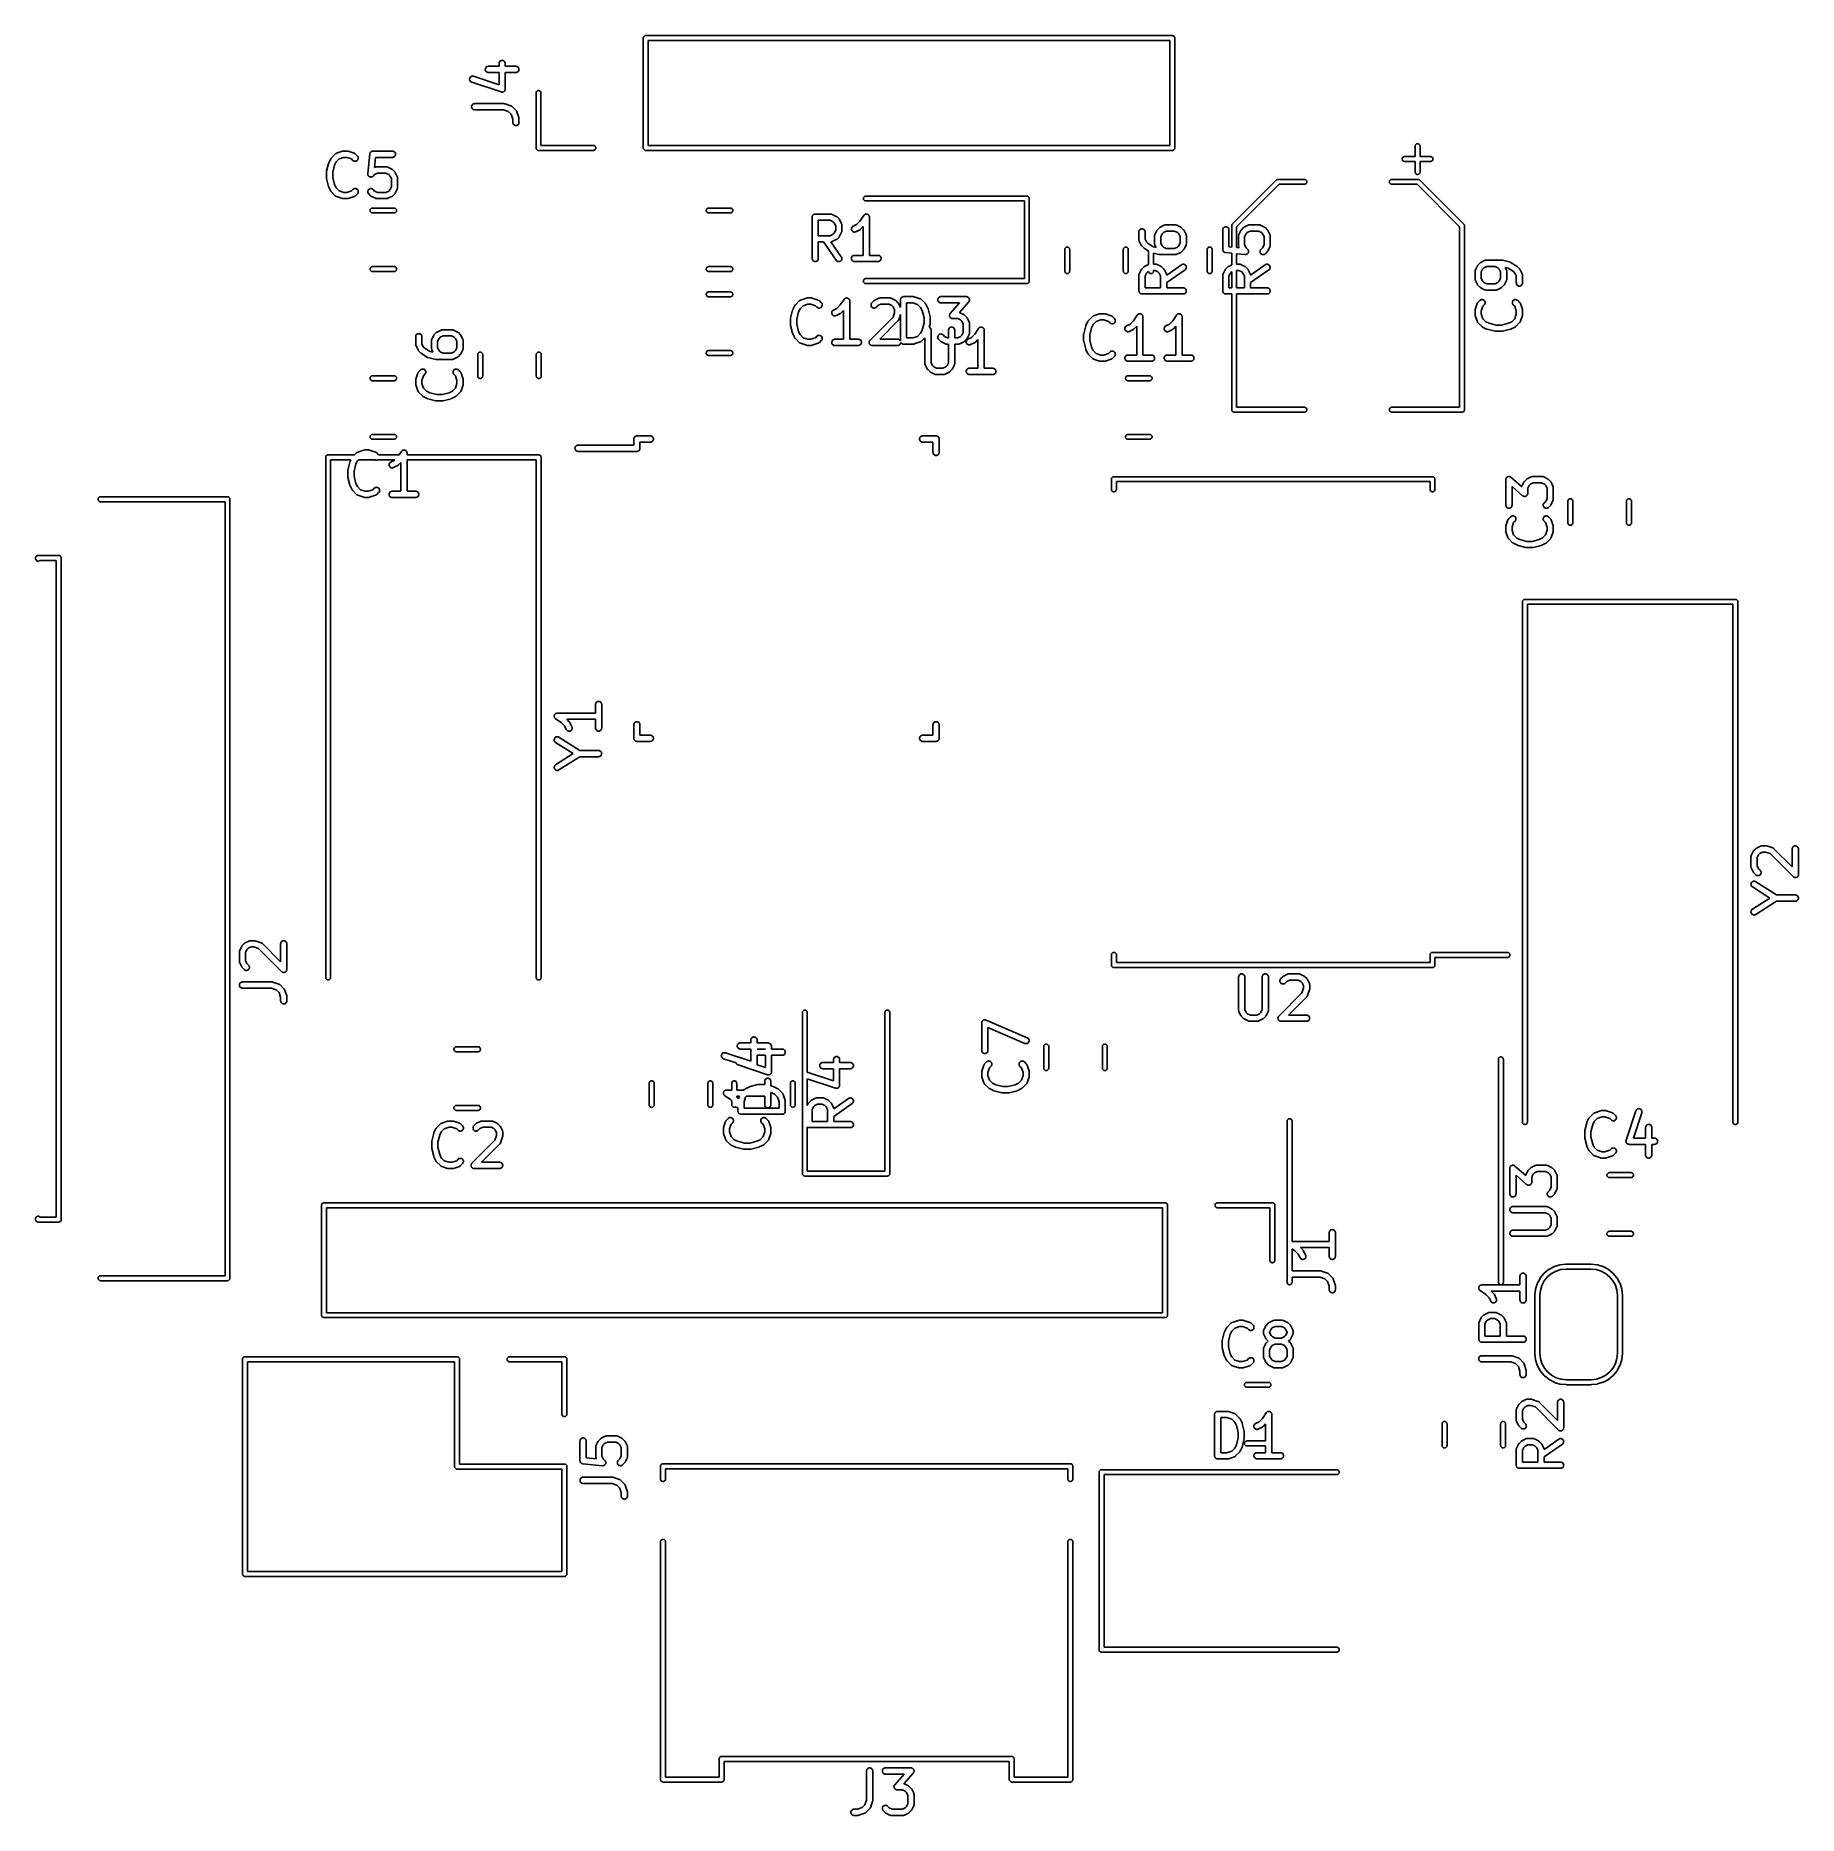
# Model space of a CAD drawing. Extents: x 5.41 to 7.09, y -4.5 to -2.81.
import ezdxf

# ---------------------------------------------------------------- set-up
doc = ezdxf.new("R2010")
doc.units = 0
doc.header["$MEASUREMENT"] = 0
doc.layers.add('BLACK', color=7, linetype='CONTINUOUS')

msp = doc.modelspace()

# ---------------------------------------------------------------- linework, layer by layer
at = {"layer": 'BLACK', "linetype": 'CONTINUOUS'}
for p, q in [((5.98763, -2.80764), (5.98767, -2.80717)), ((5.98764, -2.80775), (5.98763, -2.80764)), ((5.98764, -2.91225), (5.98764, -2.80775)), ((5.98767, -2.80717), (5.98781, -2.80673)), ((5.98781, -2.80673), (5.98803, -2.80632)), ((5.98803, -2.80632), (5.98832, -2.80596)), ((5.98832, -2.80596), (5.98868, -2.80566)), ((5.98868, -2.80566), (5.98909, -2.80544)), ((5.98909, -2.80544), (5.98954, -2.80531)), ((5.98954, -2.80531), (5.98988, -2.80528)), ((5.98988, -2.80528), (5.99, -2.80526)), ((5.98988, -2.80528), (5.98988, -2.80528)), ((5.99, -2.80526), (5.99012, -2.80528)), ((5.99012, -2.80528), (6.49225, -2.80528)), ((5.99236, -2.81), (5.99236, -2.91)), ((6.49, -2.81), (5.99236, -2.81)), ((6.49, -2.91), (6.49, -2.81)), ((6.49225, -2.80528), (6.49236, -2.80526)), ((6.49236, -2.80526), (6.49248, -2.80528)), ((6.49248, -2.80528), (6.49283, -2.80531)), ((6.49283, -2.80531), (6.49327, -2.80544)), ((6.49327, -2.80544), (6.49368, -2.80566)), ((6.49368, -2.80566), (6.49404, -2.80596)), ((6.49404, -2.80596), (6.49434, -2.80632)), ((6.49434, -2.80632), (6.49456, -2.80673)), ((6.49456, -2.80673), (6.49469, -2.80717)), ((6.49469, -2.80717), (6.49474, -2.80764)), ((6.49474, -2.80764), (6.49472, -2.80775)), ((6.49472, -2.80775), (6.49472, -2.91225)), ((5.83871, -2.83477), (5.83926, -2.83461)), ((5.83926, -2.83461), (5.83983, -2.83455)), ((5.83983, -2.83455), (5.85, -2.83455)), ((5.85, -2.83184), (5.85007, -2.83126)), ((5.85, -2.83188), (5.85, -2.83184)), ((5.85, -2.83455), (5.85, -2.83188)), ((5.85007, -2.83126), (5.85024, -2.83072)), ((5.85024, -2.83072), (5.85052, -2.83021)), ((5.85052, -2.83021), (5.85089, -2.82977)), ((5.85089, -2.82977), (5.85134, -2.82941)), ((5.85134, -2.82941), (5.85185, -2.82914)), ((5.85185, -2.82914), (5.8524, -2.82898)), ((5.8524, -2.82898), (5.85298, -2.82893)), ((5.85298, -2.82893), (5.85355, -2.82899)), ((5.85355, -2.82899), (5.8541, -2.82916)), ((5.8541, -2.82916), (5.85461, -2.82943)), ((5.85461, -2.82943), (5.85505, -2.8298)), ((5.85505, -2.8298), (5.85541, -2.83024)), ((5.85541, -2.83024), (5.85568, -2.83075)), ((5.85568, -2.83075), (5.85585, -2.8313)), ((5.85585, -2.8313), (5.85591, -2.83188)), ((5.85591, -2.83188), (5.85591, -2.83455)), ((5.85591, -2.83455), (5.86608, -2.83455)), ((5.86608, -2.83455), (5.86612, -2.83455)), ((5.86612, -2.83455), (5.86669, -2.83461)), ((5.86669, -2.83461), (5.86724, -2.83479)), ((5.82189, -2.84706), (5.82191, -2.84648)), ((5.82198, -2.84763), (5.82189, -2.84706)), ((5.82191, -2.84648), (5.82204, -2.84592)), ((5.82218, -2.84817), (5.82198, -2.84763)), ((5.82204, -2.84592), (5.82228, -2.8454)), ((5.82248, -2.84866), (5.82218, -2.84817)), ((5.82228, -2.8454), (5.82261, -2.84493)), ((5.82287, -2.84908), (5.82248, -2.84866)), ((5.82261, -2.84493), (5.82303, -2.84454)), ((5.82334, -2.84942), (5.82287, -2.84908)), ((5.82303, -2.84454), (5.82352, -2.84423)), ((5.82386, -2.84966), (5.82334, -2.84942)), ((5.82352, -2.84423), (5.82406, -2.84403)), ((5.8239, -2.84968), (5.82386, -2.84966)), ((5.85202, -2.85905), (5.8239, -2.84968)), ((5.82406, -2.84403), (5.82463, -2.84393)), ((5.82463, -2.84393), (5.8252, -2.84395)), ((5.8252, -2.84395), (5.82577, -2.84408)), ((5.82577, -2.84408), (5.85, -2.85215)), ((5.83688, -2.83748), (5.83694, -2.83691)), ((5.83693, -2.83806), (5.83688, -2.83748)), ((5.83709, -2.83861), (5.83693, -2.83806)), ((5.83694, -2.83691), (5.83711, -2.83636)), ((5.83736, -2.83912), (5.83709, -2.83861)), ((5.83711, -2.83636), (5.83738, -2.83585)), ((5.83772, -2.83957), (5.83736, -2.83912)), ((5.83738, -2.83585), (5.83775, -2.83541)), ((5.83816, -2.83994), (5.83772, -2.83957)), ((5.83775, -2.83541), (5.8382, -2.83504)), ((5.83867, -2.84022), (5.83816, -2.83994)), ((5.8382, -2.83504), (5.83871, -2.83477)), ((5.83922, -2.84039), (5.83867, -2.84022)), ((5.83979, -2.84046), (5.83922, -2.84039)), ((5.83983, -2.84046), (5.83979, -2.84046)), ((5.85, -2.84046), (5.83983, -2.84046)), ((5.85, -2.85215), (5.85, -2.84046)), ((5.86608, -2.84046), (5.85591, -2.84046)), ((5.85591, -2.84046), (5.85591, -2.85625)), ((5.86665, -2.8404), (5.86608, -2.84046)), ((5.8672, -2.84023), (5.86665, -2.8404)), ((5.86771, -2.83996), (5.8672, -2.84023)), ((5.86724, -2.83479), (5.86775, -2.83507)), ((5.86816, -2.8396), (5.86771, -2.83996)), ((5.86775, -2.83507), (5.86819, -2.83544)), ((5.86853, -2.83915), (5.86816, -2.8396)), ((5.86819, -2.83544), (5.86855, -2.83589)), ((5.8688, -2.83865), (5.86853, -2.83915)), ((5.86855, -2.83589), (5.86882, -2.8364)), ((5.86897, -2.8381), (5.8688, -2.83865)), ((5.86882, -2.8364), (5.86898, -2.83695)), ((5.86903, -2.83752), (5.86897, -2.8381)), ((5.86898, -2.83695), (5.86903, -2.83752)), ((5.85219, -2.85909), (5.85202, -2.85905)), ((5.85236, -2.85914), (5.85219, -2.85909)), ((5.85247, -2.85915), (5.85236, -2.85914)), ((5.85258, -2.85918), (5.85247, -2.85915)), ((5.85276, -2.85918), (5.85258, -2.85918)), ((5.85293, -2.8592), (5.85276, -2.85918)), ((5.85305, -2.85919), (5.85293, -2.8592)), ((5.85316, -2.8592), (5.85305, -2.85919)), ((5.85333, -2.85917), (5.85316, -2.8592)), ((5.85351, -2.85915), (5.85333, -2.85917)), ((5.85362, -2.85912), (5.85351, -2.85915)), ((5.85373, -2.8591), (5.85362, -2.85912)), ((5.85389, -2.85904), (5.85373, -2.8591)), ((5.85406, -2.85899), (5.85389, -2.85904)), ((5.85416, -2.85894), (5.85406, -2.85899)), ((5.85427, -2.8589), (5.85416, -2.85894)), ((5.85442, -2.8588), (5.85427, -2.8589)), ((5.85457, -2.85872), (5.85442, -2.8588)), ((5.85466, -2.85865), (5.85457, -2.85872)), ((5.85475, -2.85859), (5.85466, -2.85865)), ((5.85488, -2.85847), (5.85475, -2.85859)), ((5.85502, -2.85836), (5.85488, -2.85847)), ((5.85509, -2.85827), (5.85502, -2.85836)), ((5.85518, -2.8582), (5.85509, -2.85827)), ((5.85528, -2.85805), (5.85518, -2.8582)), ((5.85539, -2.85792), (5.85528, -2.85805)), ((5.85545, -2.85782), (5.85539, -2.85792)), ((5.85551, -2.85773), (5.85545, -2.85782)), ((5.85558, -2.85757), (5.85551, -2.85773)), ((5.85567, -2.85741), (5.85558, -2.85757)), ((5.8557, -2.85731), (5.85567, -2.85741)), ((5.85575, -2.8572), (5.8557, -2.85731)), ((5.85579, -2.85703), (5.85575, -2.8572)), ((5.85584, -2.85686), (5.85579, -2.85703)), ((5.85586, -2.85675), (5.85584, -2.85686)), ((5.85588, -2.85664), (5.85586, -2.85675)), ((5.85589, -2.85647), (5.85588, -2.85664)), ((5.85591, -2.85629), (5.85589, -2.85647)), ((5.85591, -2.85625), (5.85591, -2.85629)), ((5.88528, -2.85988), (5.88531, -2.85954)), ((5.88528, -2.91225), (5.88528, -2.85988)), ((5.88531, -2.85954), (5.88544, -2.85909)), ((5.88544, -2.85909), (5.88566, -2.85868)), ((5.88566, -2.85868), (5.88596, -2.85832)), ((5.88596, -2.85832), (5.88632, -2.85803)), ((5.88632, -2.85803), (5.88673, -2.85781)), ((5.88673, -2.85781), (5.88717, -2.85767)), ((5.88717, -2.85767), (5.88764, -2.85763)), ((5.88764, -2.85763), (5.8881, -2.85767)), ((5.8881, -2.85767), (5.88855, -2.85781)), ((5.88855, -2.85781), (5.88896, -2.85803)), ((5.88896, -2.85803), (5.88932, -2.85832)), ((5.88932, -2.85832), (5.88961, -2.85868)), ((5.88961, -2.85868), (5.88983, -2.85909)), ((5.88983, -2.85909), (5.88997, -2.85954)), ((5.88997, -2.85954), (5.89, -2.85988)), ((5.89, -2.85988), (5.89, -2.91)), ((5.82376, -2.8731), (5.82382, -2.87253)), ((5.82381, -2.87368), (5.82376, -2.8731)), ((5.82397, -2.87423), (5.82381, -2.87368)), ((5.82382, -2.87253), (5.82399, -2.87198)), ((5.82424, -2.87474), (5.82397, -2.87423)), ((5.82399, -2.87198), (5.82426, -2.87147)), ((5.8246, -2.87519), (5.82424, -2.87474)), ((5.82426, -2.87147), (5.82463, -2.87103)), ((5.82504, -2.87556), (5.8246, -2.87519)), ((5.82463, -2.87103), (5.82507, -2.87066)), ((5.82554, -2.87584), (5.82504, -2.87556)), ((5.82507, -2.87066), (5.82558, -2.87039)), ((5.82609, -2.87601), (5.82554, -2.87584)), ((5.82558, -2.87039), (5.82613, -2.87023)), ((5.82667, -2.87608), (5.82609, -2.87601)), ((5.82613, -2.87023), (5.82671, -2.87017)), ((5.82671, -2.87608), (5.82667, -2.87608)), ((5.82671, -2.87017), (5.85483, -2.87017)), ((5.85435, -2.87608), (5.82671, -2.87608)), ((5.85886, -2.87758), (5.85435, -2.87608)), ((5.85483, -2.87017), (5.85487, -2.87017)), ((5.85487, -2.87017), (5.85504, -2.87019)), ((5.85504, -2.87019), (5.8552, -2.87019)), ((5.8552, -2.87019), (5.85532, -2.87022)), ((5.85532, -2.87022), (5.85544, -2.87024)), ((5.85544, -2.87024), (5.8556, -2.87029)), ((5.8556, -2.87029), (5.85576, -2.87032)), ((5.85576, -2.87032), (5.86139, -2.8722)), ((5.86162, -2.88034), (5.85886, -2.87758)), ((5.86139, -2.8722), (5.86143, -2.87221)), ((5.86143, -2.87221), (5.86151, -2.87225)), ((5.86151, -2.87225), (5.86159, -2.87227)), ((5.86159, -2.87227), (5.86177, -2.87237)), ((5.86313, -2.88485), (5.86162, -2.88034)), ((5.86177, -2.87237), (5.86195, -2.87245)), ((5.86195, -2.87245), (5.86202, -2.8725)), ((5.86202, -2.8725), (5.8621, -2.87254)), ((5.8621, -2.87254), (5.86225, -2.87267)), ((5.86225, -2.87267), (5.86242, -2.87279)), ((5.86242, -2.87279), (5.86247, -2.87285)), ((5.86247, -2.87285), (5.86254, -2.87291)), ((5.86254, -2.87291), (5.86629, -2.87666)), ((5.86313, -2.88812), (5.86313, -2.88485)), ((5.86629, -2.87666), (5.86632, -2.87669)), ((5.86632, -2.87669), (5.86637, -2.87676)), ((5.86637, -2.87676), (5.86644, -2.87682)), ((5.86644, -2.87682), (5.86655, -2.87698)), ((5.86655, -2.87698), (5.86668, -2.87714)), ((5.86668, -2.87714), (5.86672, -2.87722)), ((5.86672, -2.87722), (5.86677, -2.87729)), ((5.86677, -2.87729), (5.86685, -2.87747)), ((5.86685, -2.87747), (5.86694, -2.87765)), ((5.86694, -2.87765), (5.86697, -2.87773)), ((5.86697, -2.87773), (5.867, -2.87781)), ((5.867, -2.87781), (5.86888, -2.88344)), ((5.86888, -2.88344), (5.86889, -2.88348)), ((5.86889, -2.88348), (5.86893, -2.88364)), ((5.86893, -2.88364), (5.86897, -2.8838)), ((5.86897, -2.8838), (5.86899, -2.88392)), ((5.86899, -2.88392), (5.86901, -2.88404)), ((5.86901, -2.88404), (5.86901, -2.88421)), ((5.86901, -2.88421), (5.86903, -2.88437)), ((5.86903, -2.88437), (5.86903, -2.88812)), ((5.86318, -2.88869), (5.86313, -2.88812)), ((5.86335, -2.88925), (5.86318, -2.88869)), ((5.86362, -2.88976), (5.86335, -2.88925)), ((5.86398, -2.8902), (5.86362, -2.88976)), ((5.86443, -2.89057), (5.86398, -2.8902)), ((5.86493, -2.89084), (5.86443, -2.89057)), ((5.86548, -2.89101), (5.86493, -2.89084)), ((5.86606, -2.89107), (5.86548, -2.89101)), ((5.86663, -2.89102), (5.86606, -2.89107)), ((5.86718, -2.89086), (5.86663, -2.89102)), ((5.86769, -2.89059), (5.86718, -2.89086)), ((5.86814, -2.89023), (5.86769, -2.89059)), ((5.86851, -2.88979), (5.86814, -2.89023)), ((5.86879, -2.88928), (5.86851, -2.88979)), ((5.86897, -2.88874), (5.86879, -2.88928)), ((5.86903, -2.88816), (5.86897, -2.88874)), ((5.86903, -2.88812), (5.86903, -2.88816)), ((5.69002, -2.92198), (5.69377, -2.91823)), ((5.69377, -2.91823), (5.6938, -2.9182)), ((5.6938, -2.9182), (5.69387, -2.91814)), ((5.69387, -2.91814), (5.69393, -2.91808)), ((5.69393, -2.91808), (5.69409, -2.91796)), ((5.69409, -2.91796), (5.69425, -2.91784)), ((5.69425, -2.91784), (5.69433, -2.9178)), ((5.69433, -2.9178), (5.6944, -2.91775)), ((5.6944, -2.91775), (5.69458, -2.91767)), ((5.69458, -2.91767), (5.69476, -2.91757)), ((5.69476, -2.91757), (5.69484, -2.91755)), ((5.69484, -2.91755), (5.69492, -2.91751)), ((5.69492, -2.91751), (5.70055, -2.91564)), ((5.70055, -2.91564), (5.70059, -2.91563)), ((5.70059, -2.91563), (5.70075, -2.91559)), ((5.70075, -2.91559), (5.70091, -2.91554)), ((5.70091, -2.91554), (5.70103, -2.91553)), ((5.70103, -2.91553), (5.70115, -2.91551)), ((5.70115, -2.91551), (5.70132, -2.9155)), ((5.70132, -2.9155), (5.70148, -2.91549)), ((5.70148, -2.91549), (5.70523, -2.91549)), ((5.70523, -2.91549), (5.70527, -2.91549)), ((5.70527, -2.91549), (5.70544, -2.91551)), ((5.70544, -2.91551), (5.7056, -2.91551)), ((5.7056, -2.91551), (5.70572, -2.91554)), ((5.70572, -2.91554), (5.70584, -2.91555)), ((5.70584, -2.91555), (5.706, -2.9156)), ((5.706, -2.9156), (5.70616, -2.91564)), ((5.70616, -2.91564), (5.71179, -2.91751)), ((5.71179, -2.91751), (5.71183, -2.91753)), ((5.71183, -2.91753), (5.71191, -2.91756)), ((5.71191, -2.91756), (5.71199, -2.91759)), ((5.71199, -2.91759), (5.71217, -2.91768)), ((5.71217, -2.91768), (5.71235, -2.91777)), ((5.71235, -2.91777), (5.71242, -2.91782)), ((5.71242, -2.91782), (5.7125, -2.91786)), ((5.7125, -2.91786), (5.71265, -2.91799)), ((5.71265, -2.91799), (5.71282, -2.91811)), ((5.71282, -2.91811), (5.71288, -2.91817)), ((5.71288, -2.91817), (5.71294, -2.91823)), ((5.71294, -2.91823), (5.71482, -2.9201)), ((5.72479, -2.93689), (5.72666, -2.91815)), ((5.72666, -2.91815), (5.72667, -2.91811)), ((5.72667, -2.91811), (5.7267, -2.91798)), ((5.7267, -2.91798), (5.72671, -2.91785)), ((5.72671, -2.91785), (5.72676, -2.9177)), ((5.72676, -2.9177), (5.72679, -2.91754)), ((5.72679, -2.91754), (5.72684, -2.91742)), ((5.72684, -2.91742), (5.72688, -2.9173)), ((5.72688, -2.9173), (5.72696, -2.91716)), ((5.72696, -2.91716), (5.72702, -2.91701)), ((5.72702, -2.91701), (5.72709, -2.9169)), ((5.72709, -2.9169), (5.72715, -2.91679)), ((5.72715, -2.91679), (5.72725, -2.91667)), ((5.72725, -2.91667), (5.72734, -2.91654)), ((5.72734, -2.91654), (5.72744, -2.91645)), ((5.72744, -2.91645), (5.72752, -2.91634)), ((5.72752, -2.91634), (5.72764, -2.91625)), ((5.72764, -2.91625), (5.72776, -2.91614)), ((5.72776, -2.91614), (5.72787, -2.91606)), ((5.72787, -2.91606), (5.72797, -2.91598)), ((5.72797, -2.91598), (5.72811, -2.91591)), ((5.72811, -2.91591), (5.72824, -2.91582)), ((5.72824, -2.91582), (5.72836, -2.91577)), ((5.72836, -2.91577), (5.72848, -2.91571)), ((5.72848, -2.91571), (5.72863, -2.91566)), ((5.72863, -2.91566), (5.72877, -2.91561)), ((5.72877, -2.91561), (5.7289, -2.91558)), ((5.7289, -2.91558), (5.72903, -2.91554)), ((5.72903, -2.91554), (5.72919, -2.91553)), ((5.72919, -2.91553), (5.72934, -2.9155)), ((5.72934, -2.9155), (5.72947, -2.9155)), ((5.72947, -2.9155), (5.7296, -2.91549)), ((5.7296, -2.91549), (5.74835, -2.91549)), ((5.74835, -2.91549), (5.74839, -2.91549)), ((5.74839, -2.91549), (5.74896, -2.91555)), ((5.74896, -2.91555), (5.74951, -2.91573)), ((5.74951, -2.91573), (5.75002, -2.916)), ((5.75002, -2.916), (5.75046, -2.91637)), ((5.75046, -2.91637), (5.75082, -2.91682)), ((5.75082, -2.91682), (5.75109, -2.91733)), ((5.75124, -2.91903), (5.75107, -2.91958)), ((5.75109, -2.91733), (5.75125, -2.91789)), ((5.7513, -2.91846), (5.75124, -2.91903)), ((5.75125, -2.91789), (5.7513, -2.91846)), ((5.88526, -2.91236), (5.88528, -2.91225)), ((5.88531, -2.91283), (5.88526, -2.91236)), ((5.88544, -2.91327), (5.88531, -2.91283)), ((5.88566, -2.91368), (5.88544, -2.91327)), ((5.88596, -2.91404), (5.88566, -2.91368)), ((5.88632, -2.91434), (5.88596, -2.91404)), ((5.88673, -2.91456), (5.88632, -2.91434)), ((5.88717, -2.91469), (5.88673, -2.91456)), ((5.88764, -2.91474), (5.88717, -2.91469)), ((5.88775, -2.91472), (5.88764, -2.91474)), ((5.94012, -2.91472), (5.88775, -2.91472)), ((5.89, -2.91), (5.94012, -2.91)), ((5.94012, -2.91), (5.94046, -2.91003)), ((5.94046, -2.91469), (5.94012, -2.91472)), ((5.94046, -2.91003), (5.94091, -2.91017)), ((5.94091, -2.91456), (5.94046, -2.91469)), ((5.94091, -2.91017), (5.94132, -2.91039)), ((5.94132, -2.91434), (5.94091, -2.91456)), ((5.94132, -2.91039), (5.94168, -2.91068)), ((5.94168, -2.91404), (5.94132, -2.91434)), ((5.94168, -2.91068), (5.94197, -2.91104)), ((5.94197, -2.91368), (5.94168, -2.91404)), ((5.94197, -2.91104), (5.94219, -2.91145)), ((5.94219, -2.91327), (5.94197, -2.91368)), ((5.94219, -2.91145), (5.94233, -2.9119)), ((5.94233, -2.91283), (5.94219, -2.91327)), ((5.94233, -2.9119), (5.94237, -2.91236)), ((5.94237, -2.91236), (5.94233, -2.91283)), ((5.98763, -2.91236), (5.98764, -2.91225)), ((5.98767, -2.91283), (5.98763, -2.91236)), ((5.98781, -2.91327), (5.98767, -2.91283)), ((5.98803, -2.91368), (5.98781, -2.91327)), ((5.98832, -2.91404), (5.98803, -2.91368)), ((5.98868, -2.91434), (5.98832, -2.91404)), ((5.98909, -2.91456), (5.98868, -2.91434)), ((5.98954, -2.91469), (5.98909, -2.91456)), ((5.99, -2.91474), (5.98954, -2.91469)), ((5.99012, -2.91472), (5.99, -2.91474)), ((6.49225, -2.91472), (5.99012, -2.91472)), ((5.99236, -2.91), (6.49, -2.91)), ((6.49236, -2.91474), (6.49225, -2.91472)), ((6.49248, -2.91472), (6.49236, -2.91474)), ((6.49283, -2.91469), (6.49248, -2.91472)), ((6.49248, -2.91472), (6.49248, -2.91472)), ((6.49327, -2.91456), (6.49283, -2.91469)), ((6.49368, -2.91434), (6.49327, -2.91456)), ((6.49404, -2.91404), (6.49368, -2.91434)), ((6.49434, -2.91368), (6.49404, -2.91404)), ((6.49456, -2.91327), (6.49434, -2.91368)), ((6.49469, -2.91283), (6.49456, -2.91327)), ((6.49474, -2.91236), (6.49469, -2.91283)), ((6.49472, -2.91225), (6.49474, -2.91236)), ((6.72398, -2.91055), (6.72401, -2.91021)), ((6.72398, -2.92061), (6.72398, -2.91055)), ((6.72401, -2.91021), (6.72415, -2.90976)), ((6.72415, -2.90976), (6.72436, -2.90935)), ((6.72436, -2.90935), (6.72466, -2.90899)), ((6.72466, -2.90899), (6.72502, -2.9087)), ((6.72502, -2.9087), (6.72543, -2.90848)), ((6.72543, -2.90848), (6.72588, -2.90834)), ((6.72588, -2.90834), (6.72634, -2.9083)), ((6.72634, -2.9083), (6.7268, -2.90834)), ((6.7268, -2.90834), (6.72725, -2.90848)), ((6.72725, -2.90848), (6.72766, -2.9087)), ((6.72766, -2.9087), (6.72802, -2.90899)), ((6.72802, -2.90899), (6.72831, -2.90935)), ((6.72831, -2.90935), (6.72853, -2.90976)), ((6.72853, -2.90976), (6.72867, -2.91021)), ((6.72867, -2.91021), (6.7287, -2.91055)), ((6.7287, -2.91055), (6.7287, -2.92061)), ((5.6854, -2.93531), (5.68541, -2.93527)), ((5.6854, -2.94094), (5.6854, -2.93531)), ((5.68541, -2.93517), (5.68544, -2.93493)), ((5.68541, -2.93522), (5.68541, -2.93517)), ((5.68541, -2.93527), (5.68541, -2.93522)), ((5.68544, -2.93493), (5.68547, -2.9347)), ((5.68547, -2.9347), (5.68549, -2.93465)), ((5.68549, -2.9346), (5.68737, -2.9271)), ((5.68549, -2.93465), (5.68549, -2.9346)), ((5.68737, -2.9271), (5.68738, -2.92706)), ((5.68738, -2.92705), (5.68739, -2.92703)), ((5.68738, -2.92706), (5.68738, -2.92705)), ((5.68739, -2.92703), (5.68748, -2.92678)), ((5.68748, -2.92678), (5.68758, -2.92652)), ((5.68758, -2.92652), (5.68759, -2.92651)), ((5.68759, -2.92649), (5.68947, -2.92274)), ((5.68759, -2.92651), (5.68759, -2.92649)), ((5.68947, -2.92274), (5.68948, -2.92271)), ((5.68948, -2.92271), (5.68958, -2.92257)), ((5.68958, -2.92257), (5.68965, -2.92242)), ((5.68965, -2.92242), (5.68973, -2.92233)), ((5.68973, -2.92233), (5.6898, -2.92222)), ((5.6898, -2.92222), (5.68991, -2.9221)), ((5.68991, -2.9221), (5.69002, -2.92198)), ((5.69302, -2.92884), (5.69131, -2.93568)), ((5.69131, -2.93568), (5.69131, -2.94057)), ((5.69453, -2.92581), (5.69302, -2.92884)), ((5.69745, -2.9229), (5.69453, -2.92581)), ((5.70196, -2.92139), (5.69745, -2.9229)), ((5.70475, -2.92139), (5.70196, -2.92139)), ((5.70926, -2.9229), (5.70475, -2.92139)), ((5.71064, -2.92428), (5.70926, -2.9229)), ((5.71109, -2.92464), (5.71064, -2.92428)), ((5.71159, -2.92492), (5.71109, -2.92464)), ((5.71215, -2.92508), (5.71159, -2.92492)), ((5.71272, -2.92514), (5.71215, -2.92508)), ((5.71329, -2.92509), (5.71272, -2.92514)), ((5.71385, -2.92492), (5.71329, -2.92509)), ((5.71436, -2.92465), (5.71385, -2.92492)), ((5.7148, -2.92429), (5.71436, -2.92465)), ((5.71517, -2.92385), (5.7148, -2.92429)), ((5.71482, -2.9201), (5.71485, -2.92013)), ((5.71485, -2.92013), (5.71521, -2.92058)), ((5.71545, -2.92334), (5.71517, -2.92385)), ((5.71521, -2.92058), (5.71547, -2.92109)), ((5.71562, -2.92279), (5.71545, -2.92334)), ((5.71547, -2.92109), (5.71563, -2.92165)), ((5.71568, -2.92222), (5.71562, -2.92279)), ((5.71563, -2.92165), (5.71568, -2.92222)), ((5.73227, -2.92139), (5.7313, -2.93116)), ((5.7313, -2.93116), (5.73203, -2.9308)), ((5.73405, -2.93639), (5.73135, -2.93774)), ((5.73203, -2.9308), (5.73207, -2.93078)), ((5.73207, -2.93078), (5.73215, -2.93075)), ((5.73215, -2.93075), (5.73223, -2.93071)), ((5.73223, -2.93071), (5.73242, -2.93065)), ((5.74835, -2.92139), (5.73227, -2.92139)), ((5.73242, -2.93065), (5.73261, -2.93058)), ((5.73261, -2.93058), (5.7327, -2.93057)), ((5.7327, -2.93057), (5.73278, -2.93054)), ((5.73278, -2.93054), (5.73298, -2.93052)), ((5.73298, -2.93052), (5.73318, -2.93049)), ((5.73318, -2.93049), (5.73327, -2.93049)), ((5.73327, -2.93049), (5.73335, -2.93049)), ((5.73335, -2.93049), (5.74273, -2.93049)), ((5.74203, -2.93639), (5.73405, -2.93639)), ((5.74473, -2.93774), (5.74203, -2.93639)), ((5.74273, -2.93049), (5.74277, -2.93049)), ((5.74277, -2.93049), (5.74285, -2.9305)), ((5.74285, -2.9305), (5.74294, -2.93049)), ((5.74294, -2.93049), (5.74314, -2.93053)), ((5.74314, -2.93053), (5.74334, -2.93055)), ((5.74334, -2.93055), (5.74342, -2.93058)), ((5.74342, -2.93058), (5.74351, -2.93059)), ((5.74351, -2.93059), (5.7437, -2.93066)), ((5.7437, -2.93066), (5.74389, -2.93072)), ((5.74389, -2.93072), (5.74397, -2.93077)), ((5.74397, -2.93077), (5.74405, -2.9308)), ((5.74405, -2.9308), (5.7478, -2.93267)), ((5.7478, -2.93267), (5.74783, -2.93269)), ((5.74783, -2.93269), (5.74797, -2.93278)), ((5.74797, -2.93278), (5.74812, -2.93286)), ((5.74812, -2.93286), (5.74821, -2.93294)), ((5.74821, -2.93294), (5.74832, -2.933)), ((5.74832, -2.933), (5.74844, -2.93312)), ((5.74892, -2.92134), (5.74835, -2.92139)), ((5.74844, -2.93312), (5.74856, -2.93323)), ((5.74856, -2.93323), (5.75044, -2.9351)), ((5.74948, -2.92117), (5.74892, -2.92134)), ((5.74998, -2.9209), (5.74948, -2.92117)), ((5.75043, -2.92054), (5.74998, -2.9209)), ((5.7508, -2.92009), (5.75043, -2.92054)), ((5.75044, -2.9351), (5.75047, -2.93513)), ((5.75047, -2.93513), (5.75057, -2.93526)), ((5.75057, -2.93526), (5.75068, -2.93538)), ((5.75068, -2.93538), (5.75075, -2.93548)), ((5.75075, -2.93548), (5.75083, -2.93558)), ((5.75107, -2.91958), (5.7508, -2.92009)), ((5.75083, -2.93558), (5.7509, -2.93573)), ((5.7509, -2.93573), (5.75099, -2.93587)), ((5.75099, -2.93587), (5.75287, -2.93962)), ((6.71166, -2.92297), (6.71171, -2.92251)), ((6.71171, -2.92344), (6.71166, -2.92297)), ((6.71171, -2.92251), (6.71184, -2.92206)), ((6.71184, -2.92388), (6.71171, -2.92344)), ((6.71184, -2.92206), (6.71206, -2.92165)), ((6.71206, -2.92429), (6.71184, -2.92388)), ((6.71206, -2.92165), (6.71236, -2.92129)), ((6.71236, -2.92465), (6.71206, -2.92429)), ((6.71236, -2.92129), (6.71272, -2.921)), ((6.71272, -2.92495), (6.71236, -2.92465)), ((6.71272, -2.921), (6.71313, -2.92078)), ((6.71313, -2.92517), (6.71272, -2.92495)), ((6.71313, -2.92078), (6.71357, -2.92064)), ((6.71357, -2.9253), (6.71313, -2.92517)), ((6.71357, -2.92064), (6.71392, -2.92061)), ((6.71392, -2.92533), (6.71357, -2.9253)), ((6.71392, -2.92061), (6.72398, -2.92061)), ((6.72398, -2.92533), (6.71392, -2.92533)), ((6.72398, -2.93539), (6.72398, -2.92533)), ((6.72401, -2.93574), (6.72398, -2.93539)), ((6.72415, -2.93618), (6.72401, -2.93574)), ((6.72437, -2.93659), (6.72415, -2.93618)), ((6.72853, -2.93618), (6.72831, -2.93659)), ((6.72867, -2.93574), (6.72853, -2.93618)), ((6.7287, -2.93539), (6.72867, -2.93574)), ((6.7287, -2.92061), (6.73876, -2.92061)), ((6.73876, -2.92533), (6.7287, -2.92533)), ((6.7287, -2.92533), (6.7287, -2.93539)), ((6.73876, -2.92061), (6.7391, -2.92064)), ((6.7391, -2.9253), (6.73876, -2.92533)), ((6.7391, -2.92064), (6.73955, -2.92078)), ((6.73955, -2.92517), (6.7391, -2.9253)), ((6.73955, -2.92078), (6.73996, -2.921)), ((6.73996, -2.92495), (6.73955, -2.92517)), ((6.73996, -2.921), (6.74032, -2.92129)), ((6.74032, -2.92465), (6.73996, -2.92495)), ((6.74032, -2.92129), (6.74062, -2.92165)), ((6.74062, -2.92429), (6.74032, -2.92465)), ((6.74062, -2.92165), (6.74083, -2.92206)), ((6.74083, -2.92388), (6.74062, -2.92429)), ((6.74083, -2.92206), (6.74097, -2.92251)), ((6.74097, -2.92344), (6.74083, -2.92388)), ((6.74097, -2.92251), (6.74102, -2.92297)), ((6.74102, -2.92297), (6.74097, -2.92344)), ((5.68541, -2.94099), (5.6854, -2.94094)), ((5.68541, -2.94104), (5.68541, -2.94099)), ((5.68544, -2.94128), (5.68541, -2.94104)), ((5.68546, -2.94151), (5.68544, -2.94128)), ((5.68548, -2.94156), (5.68546, -2.94151)), ((5.68548, -2.94161), (5.68548, -2.94156)), ((5.68549, -2.94165), (5.68548, -2.94161)), ((5.68737, -2.94915), (5.68549, -2.94165)), ((5.68737, -2.94917), (5.68737, -2.94915)), ((5.68737, -2.94918), (5.68737, -2.94917)), ((5.68747, -2.94943), (5.68737, -2.94918)), ((5.68756, -2.9497), (5.68747, -2.94943)), ((5.68757, -2.94971), (5.68756, -2.9497)), ((5.68757, -2.94972), (5.68757, -2.94971)), ((5.68759, -2.94976), (5.68757, -2.94972)), ((5.68947, -2.95351), (5.68759, -2.94976)), ((5.68955, -2.95365), (5.68947, -2.95351)), ((5.69131, -2.94057), (5.69302, -2.94741)), ((5.69302, -2.94741), (5.69453, -2.95044)), ((5.69453, -2.95044), (5.69745, -2.95335)), ((5.69745, -2.95335), (5.70196, -2.95486)), ((5.70475, -2.95486), (5.70926, -2.95335)), ((5.70926, -2.95335), (5.71064, -2.95197)), ((5.71064, -2.95197), (5.71067, -2.95194)), ((5.71067, -2.95194), (5.71112, -2.95158)), ((5.71112, -2.95158), (5.71163, -2.95132)), ((5.71163, -2.95132), (5.71219, -2.95116)), ((5.71219, -2.95116), (5.71276, -2.95111)), ((5.71276, -2.95111), (5.71333, -2.95117)), ((5.71333, -2.95117), (5.71388, -2.95134)), ((5.71388, -2.95134), (5.71439, -2.95162)), ((5.71439, -2.95162), (5.71483, -2.95199)), ((5.71483, -2.95199), (5.71519, -2.95244)), ((5.71519, -2.95244), (5.71546, -2.95295)), ((5.71546, -2.95295), (5.71563, -2.9535)), ((5.71563, -2.9535), (5.71568, -2.95407)), ((5.72478, -2.93718), (5.72479, -2.93704)), ((5.72479, -2.93732), (5.72478, -2.93718)), ((5.72478, -2.95403), (5.72484, -2.95346)), ((5.72479, -2.93704), (5.72479, -2.93689)), ((5.72479, -2.93747), (5.72479, -2.93732)), ((5.72482, -2.93761), (5.72479, -2.93747)), ((5.72483, -2.93775), (5.72482, -2.93761)), ((5.72487, -2.93789), (5.72483, -2.93775)), ((5.72484, -2.95346), (5.72501, -2.95291)), ((5.7249, -2.93804), (5.72487, -2.93789)), ((5.72495, -2.93817), (5.7249, -2.93804)), ((5.72499, -2.9383), (5.72495, -2.93817)), ((5.72506, -2.93843), (5.72499, -2.9383)), ((5.72501, -2.95291), (5.72529, -2.9524)), ((5.72512, -2.93857), (5.72506, -2.93843)), ((5.7252, -2.93869), (5.72512, -2.93857)), ((5.72526, -2.93881), (5.7252, -2.93869)), ((5.72536, -2.93893), (5.72526, -2.93881)), ((5.72529, -2.9524), (5.72565, -2.95196)), ((5.72544, -2.93905), (5.72536, -2.93893)), ((5.72554, -2.93915), (5.72544, -2.93905)), ((5.72563, -2.93926), (5.72554, -2.93915)), ((5.72574, -2.93936), (5.72563, -2.93926)), ((5.72565, -2.95196), (5.7261, -2.9516)), ((5.72584, -2.93946), (5.72574, -2.93936)), ((5.72596, -2.93954), (5.72584, -2.93946)), ((5.72607, -2.93963), (5.72596, -2.93954)), ((5.7262, -2.9397), (5.72607, -2.93963)), ((5.7261, -2.9516), (5.72661, -2.95133)), ((5.72632, -2.93978), (5.7262, -2.9397)), ((5.72645, -2.93984), (5.72632, -2.93978)), ((5.72657, -2.93991), (5.72645, -2.93984)), ((5.72671, -2.93995), (5.72657, -2.93991)), ((5.72661, -2.95133), (5.72716, -2.95116)), ((5.72685, -2.94001), (5.72671, -2.93995)), ((5.72699, -2.94004), (5.72685, -2.94001)), ((5.72712, -2.94008), (5.72699, -2.94004)), ((5.72727, -2.94009), (5.72712, -2.94008)), ((5.72716, -2.95116), (5.72774, -2.95111)), ((5.72741, -2.94012), (5.72727, -2.94009)), ((5.72756, -2.94013), (5.72741, -2.94012)), ((5.7277, -2.94014), (5.72756, -2.94013)), ((5.72784, -2.94013), (5.7277, -2.94014)), ((5.72774, -2.95111), (5.72831, -2.95117)), ((5.72799, -2.94013), (5.72784, -2.94013)), ((5.72813, -2.9401), (5.72799, -2.94013)), ((5.72827, -2.94009), (5.72813, -2.9401)), ((5.72841, -2.94005), (5.72827, -2.94009)), ((5.72831, -2.95117), (5.72886, -2.95133)), ((5.72856, -2.94002), (5.72841, -2.94005)), ((5.72869, -2.93997), (5.72856, -2.94002)), ((5.72882, -2.93993), (5.72869, -2.93997)), ((5.72895, -2.93986), (5.72882, -2.93993)), ((5.72886, -2.95133), (5.72937, -2.95161)), ((5.72909, -2.93981), (5.72895, -2.93986)), ((5.72921, -2.93973), (5.72909, -2.93981)), ((5.72934, -2.93966), (5.72921, -2.93973)), ((5.72945, -2.93957), (5.72934, -2.93966)), ((5.72937, -2.95161), (5.72982, -2.95197)), ((5.72957, -2.93949), (5.72945, -2.93957)), ((5.72968, -2.93939), (5.72957, -2.93949)), ((5.72979, -2.9393), (5.72968, -2.93939)), ((5.72982, -2.93928), (5.72979, -2.9393)), ((5.73135, -2.93774), (5.72982, -2.93928)), ((5.72982, -2.95197), (5.73135, -2.95351)), ((5.73135, -2.95351), (5.73405, -2.95486)), ((5.74203, -2.95486), (5.74473, -2.95351)), ((5.74592, -2.93894), (5.74473, -2.93774)), ((5.74473, -2.95351), (5.74592, -2.95231)), ((5.74727, -2.94163), (5.74592, -2.93894)), ((5.74592, -2.95231), (5.74727, -2.94961)), ((5.74727, -2.94961), (5.74727, -2.94163)), ((5.75287, -2.95163), (5.75099, -2.95538)), ((5.75287, -2.93962), (5.75288, -2.93965)), ((5.7529, -2.95155), (5.75287, -2.95163)), ((5.75288, -2.93965), (5.75291, -2.93974)), ((5.75294, -2.95147), (5.7529, -2.95155)), ((5.75291, -2.93974), (5.75295, -2.93981)), ((5.753, -2.95128), (5.75294, -2.95147)), ((5.75295, -2.93981), (5.75301, -2.94001)), ((5.75307, -2.95109), (5.753, -2.95128)), ((5.75301, -2.94001), (5.75308, -2.94019)), ((5.75309, -2.95101), (5.75307, -2.95109)), ((5.75308, -2.94019), (5.7531, -2.94028)), ((5.75311, -2.95093), (5.75309, -2.95101)), ((5.7531, -2.94028), (5.75312, -2.94036)), ((5.75314, -2.95072), (5.75311, -2.95093)), ((5.75312, -2.94036), (5.75314, -2.94056)), ((5.75314, -2.94056), (5.75317, -2.94076)), ((5.75317, -2.95053), (5.75314, -2.95072)), ((5.75317, -2.94076), (5.75317, -2.94085)), ((5.75317, -2.94085), (5.75318, -2.94094)), ((5.75318, -2.95035), (5.75317, -2.95044)), ((5.75317, -2.95044), (5.75317, -2.95053)), ((5.75318, -2.94094), (5.75318, -2.95031)), ((5.75318, -2.95031), (5.75318, -2.95035)), ((6.54975, -2.98488), (6.59149, -2.94314)), ((6.59422, -2.94709), (6.5537, -2.98761)), ((6.59149, -2.94314), (6.59157, -2.94305)), ((6.59157, -2.94305), (6.59166, -2.94297)), ((6.59166, -2.94297), (6.59193, -2.94275)), ((6.59166, -2.94297), (6.59166, -2.94297)), ((6.59193, -2.94275), (6.5922, -2.94261)), ((6.5922, -2.94261), (6.59234, -2.94253)), ((6.59234, -2.94253), (6.59278, -2.9424)), ((6.59278, -2.9424), (6.59313, -2.94236)), ((6.59313, -2.94236), (6.59325, -2.94235)), ((6.59313, -2.94236), (6.59313, -2.94236)), ((6.59325, -2.94235), (6.59336, -2.94236)), ((6.59336, -2.94236), (6.61838, -2.94236)), ((6.61838, -2.94709), (6.59422, -2.94709)), ((6.61838, -2.94236), (6.61873, -2.9424)), ((6.61873, -2.94705), (6.61838, -2.94709)), ((6.61873, -2.9424), (6.61918, -2.94253)), ((6.61918, -2.94692), (6.61873, -2.94705)), ((6.61918, -2.94253), (6.61959, -2.94275)), ((6.61959, -2.9467), (6.61918, -2.94692)), ((6.61959, -2.94275), (6.61995, -2.94305)), ((6.61995, -2.9464), (6.61959, -2.9467)), ((6.61995, -2.94305), (6.62024, -2.94341)), ((6.62024, -2.94604), (6.61995, -2.9464)), ((6.62024, -2.94341), (6.62046, -2.94382)), ((6.62046, -2.94563), (6.62024, -2.94604)), ((6.62046, -2.94382), (6.6206, -2.94426)), ((6.6206, -2.94519), (6.62046, -2.94563)), ((6.6206, -2.94426), (6.62064, -2.94472)), ((6.62064, -2.94472), (6.6206, -2.94519)), ((6.69936, -2.94472), (6.6994, -2.94426)), ((6.6994, -2.94519), (6.69936, -2.94472)), ((6.6994, -2.94426), (6.69954, -2.94382)), ((6.69954, -2.94563), (6.6994, -2.94519)), ((6.69954, -2.94382), (6.69976, -2.94341)), ((6.69976, -2.94604), (6.69954, -2.94563)), ((6.69976, -2.94341), (6.70005, -2.94305)), ((6.70005, -2.9464), (6.69976, -2.94604)), ((6.70005, -2.94305), (6.70041, -2.94275)), ((6.70041, -2.9467), (6.70005, -2.9464)), ((6.70041, -2.94275), (6.70082, -2.94253)), ((6.70082, -2.94692), (6.70041, -2.9467)), ((6.70082, -2.94253), (6.70127, -2.9424)), ((6.70127, -2.94705), (6.70082, -2.94692)), ((6.70127, -2.9424), (6.70162, -2.94236)), ((6.70162, -2.94709), (6.70127, -2.94705)), ((6.70162, -2.94236), (6.72664, -2.94236)), ((6.72578, -2.94709), (6.70162, -2.94709)), ((6.72466, -2.93695), (6.72437, -2.93659)), ((6.72502, -2.93725), (6.72466, -2.93695)), ((6.72543, -2.93747), (6.72502, -2.93725)), ((6.72588, -2.9376), (6.72543, -2.93747)), ((6.7663, -2.98761), (6.72578, -2.94709)), ((6.72634, -2.93765), (6.72588, -2.9376)), ((6.7268, -2.9376), (6.72634, -2.93765)), ((6.72664, -2.94236), (6.72675, -2.94235)), ((6.72675, -2.94235), (6.72687, -2.94236)), ((6.72725, -2.93747), (6.7268, -2.9376)), ((6.72687, -2.94236), (6.72687, -2.94236)), ((6.72687, -2.94236), (6.72722, -2.9424)), ((6.72722, -2.9424), (6.72766, -2.94253)), ((6.72766, -2.93725), (6.72725, -2.93747)), ((6.72802, -2.93695), (6.72766, -2.93725)), ((6.72766, -2.94253), (6.72807, -2.94275)), ((6.72831, -2.93659), (6.72802, -2.93695)), ((6.72807, -2.94275), (6.72843, -2.94305)), ((6.72843, -2.94305), (6.72851, -2.94314)), ((6.72851, -2.94314), (6.77025, -2.98488)), ((5.68963, -2.95379), (5.68955, -2.95365)), ((5.68971, -2.95389), (5.68963, -2.95379)), ((5.68977, -2.95399), (5.68971, -2.95389)), ((5.68989, -2.95411), (5.68977, -2.95399)), ((5.68999, -2.95424), (5.68989, -2.95411)), ((5.69002, -2.95427), (5.68999, -2.95424)), ((5.69377, -2.95802), (5.69002, -2.95427)), ((5.69384, -2.95808), (5.69377, -2.95802)), ((5.69389, -2.95814), (5.69384, -2.95808)), ((5.69406, -2.95826), (5.69389, -2.95814)), ((5.69421, -2.95839), (5.69406, -2.95826)), ((5.69429, -2.95843), (5.69421, -2.95839)), ((5.69436, -2.95848), (5.69429, -2.95843)), ((5.69454, -2.95857), (5.69436, -2.95848)), ((5.69472, -2.95866), (5.69454, -2.95857)), ((5.6948, -2.95869), (5.69472, -2.95866)), ((5.69488, -2.95872), (5.6948, -2.95869)), ((5.69492, -2.95874), (5.69488, -2.95872)), ((5.70055, -2.96061), (5.69492, -2.95874)), ((5.70071, -2.96065), (5.70055, -2.96061)), ((5.70087, -2.9607), (5.70071, -2.96065)), ((5.70099, -2.96071), (5.70087, -2.9607)), ((5.70111, -2.96074), (5.70099, -2.96071)), ((5.70127, -2.96074), (5.70111, -2.96074)), ((5.70144, -2.96076), (5.70127, -2.96074)), ((5.70148, -2.96076), (5.70144, -2.96076)), ((5.70523, -2.96076), (5.70148, -2.96076)), ((5.70196, -2.95486), (5.70475, -2.95486)), ((5.7054, -2.96075), (5.70523, -2.96076)), ((5.70556, -2.96074), (5.7054, -2.96075)), ((5.70568, -2.96072), (5.70556, -2.96074)), ((5.7058, -2.96071), (5.70568, -2.96072)), ((5.70596, -2.96066), (5.7058, -2.96071)), ((5.70613, -2.96062), (5.70596, -2.96066)), ((5.70616, -2.96061), (5.70613, -2.96062)), ((5.71179, -2.95874), (5.70616, -2.96061)), ((5.71187, -2.9587), (5.71179, -2.95874)), ((5.71195, -2.95868), (5.71187, -2.9587)), ((5.71213, -2.95858), (5.71195, -2.95868)), ((5.71231, -2.9585), (5.71213, -2.95858)), ((5.71239, -2.95845), (5.71231, -2.9585)), ((5.71246, -2.95841), (5.71239, -2.95845)), ((5.71262, -2.95829), (5.71246, -2.95841)), ((5.71279, -2.95817), (5.71262, -2.95829)), ((5.71285, -2.95811), (5.71279, -2.95817)), ((5.71291, -2.95805), (5.71285, -2.95811)), ((5.71294, -2.95802), (5.71291, -2.95805)), ((5.71482, -2.95615), (5.71294, -2.95802)), ((5.71518, -2.9557), (5.71482, -2.95615)), ((5.71546, -2.9552), (5.71518, -2.9557)), ((5.71562, -2.95464), (5.71546, -2.9552)), ((5.71568, -2.95407), (5.71562, -2.95464)), ((5.72483, -2.9546), (5.72478, -2.95403)), ((5.72499, -2.95516), (5.72483, -2.9546)), ((5.72525, -2.95567), (5.72499, -2.95516)), ((5.72561, -2.95612), (5.72525, -2.95567)), ((5.72564, -2.95615), (5.72561, -2.95612)), ((5.72751, -2.95802), (5.72564, -2.95615)), ((5.72739, -2.97073), (5.72768, -2.97037)), ((5.72764, -2.95813), (5.72751, -2.95802)), ((5.72776, -2.95824), (5.72764, -2.95813)), ((5.72768, -2.97037), (5.72804, -2.97007)), ((5.72786, -2.95831), (5.72776, -2.95824)), ((5.72796, -2.95839), (5.72786, -2.95831)), ((5.72811, -2.95847), (5.72796, -2.95839)), ((5.72804, -2.97007), (5.72845, -2.96985)), ((5.72825, -2.95856), (5.72811, -2.95847)), ((5.72828, -2.95858), (5.72825, -2.95856)), ((5.73203, -2.96045), (5.72828, -2.95858)), ((5.72845, -2.96985), (5.7289, -2.96972)), ((5.7289, -2.96972), (5.72924, -2.96969)), ((5.72924, -2.96969), (5.75005, -2.96969)), ((5.73211, -2.96048), (5.73203, -2.96045)), ((5.73219, -2.96052), (5.73211, -2.96048)), ((5.73238, -2.96059), (5.73219, -2.96052)), ((5.73257, -2.96066), (5.73238, -2.96059)), ((5.73266, -2.96067), (5.73257, -2.96066)), ((5.73274, -2.9607), (5.73266, -2.96067)), ((5.73294, -2.96072), (5.73274, -2.9607)), ((5.73314, -2.96076), (5.73294, -2.96072)), ((5.73322, -2.96075), (5.73314, -2.96076)), ((5.73331, -2.96076), (5.73322, -2.96075)), ((5.73335, -2.96076), (5.73331, -2.96076)), ((5.74273, -2.96076), (5.73335, -2.96076)), ((5.73405, -2.95486), (5.74203, -2.95486)), ((5.74281, -2.96075), (5.74273, -2.96076)), ((5.7429, -2.96076), (5.74281, -2.96075)), ((5.7431, -2.96073), (5.7429, -2.96076)), ((5.7433, -2.96071), (5.7431, -2.96073)), ((5.74338, -2.96068), (5.7433, -2.96071)), ((5.74347, -2.96067), (5.74338, -2.96068)), ((5.74366, -2.9606), (5.74347, -2.96067)), ((5.74385, -2.96054), (5.74366, -2.9606)), ((5.74393, -2.9605), (5.74385, -2.96054)), ((5.74401, -2.96047), (5.74393, -2.9605)), ((5.74405, -2.96045), (5.74401, -2.96047)), ((5.7478, -2.95858), (5.74405, -2.96045)), ((5.74794, -2.95849), (5.7478, -2.95858)), ((5.74808, -2.95841), (5.74794, -2.95849)), ((5.74818, -2.95834), (5.74808, -2.95841)), ((5.74828, -2.95827), (5.74818, -2.95834)), ((5.7484, -2.95816), (5.74828, -2.95827)), ((5.74853, -2.95805), (5.7484, -2.95816)), ((5.74856, -2.95802), (5.74853, -2.95805)), ((5.75044, -2.95615), (5.74856, -2.95802)), ((5.75005, -2.96969), (5.75039, -2.96972)), ((5.75039, -2.96972), (5.75084, -2.96985)), ((5.75054, -2.95602), (5.75044, -2.95615)), ((5.75066, -2.9559), (5.75054, -2.95602)), ((5.75073, -2.9558), (5.75066, -2.9559)), ((5.7508, -2.9557), (5.75073, -2.9558)), ((5.75088, -2.95556), (5.7508, -2.9557)), ((5.75084, -2.96985), (5.75125, -2.97007)), ((5.75097, -2.95542), (5.75088, -2.95556)), ((5.75099, -2.95538), (5.75097, -2.95542)), ((5.75125, -2.97007), (5.75161, -2.97037)), ((5.75161, -2.97037), (5.7519, -2.97073)), ((6.0481, -2.97073), (6.04839, -2.97037)), ((6.04839, -2.97037), (6.04875, -2.97007)), ((6.04875, -2.97007), (6.04916, -2.96985)), ((6.04916, -2.96985), (6.04961, -2.96972)), ((6.04961, -2.96972), (6.04995, -2.96969)), ((6.04995, -2.96969), (6.07076, -2.96969)), ((6.07076, -2.96969), (6.0711, -2.96972)), ((6.0711, -2.96972), (6.07155, -2.96985)), ((6.07155, -2.96985), (6.07196, -2.97007)), ((6.07196, -2.97007), (6.07232, -2.97037)), ((6.07232, -2.97037), (6.07261, -2.97073)), ((6.19763, -2.96063), (6.19767, -2.96017)), ((6.19767, -2.96109), (6.19763, -2.96063)), ((6.19767, -2.96017), (6.19781, -2.95972)), ((6.19781, -2.96154), (6.19767, -2.96109)), ((6.19781, -2.95972), (6.19803, -2.95931)), ((6.19803, -2.96195), (6.19781, -2.96154)), ((6.19803, -2.95931), (6.19832, -2.95895)), ((6.19832, -2.96231), (6.19803, -2.96195)), ((6.19832, -2.95895), (6.19868, -2.95866)), ((6.19868, -2.9626), (6.19832, -2.96231)), ((6.19868, -2.95866), (6.19909, -2.95844)), ((6.19909, -2.96282), (6.19868, -2.9626)), ((6.19909, -2.95844), (6.19954, -2.9583)), ((6.19954, -2.96296), (6.19909, -2.96282)), ((6.19954, -2.9583), (6.19988, -2.95827)), ((6.19988, -2.96299), (6.19954, -2.96296)), ((6.19988, -2.95827), (6.35343, -2.95827)), ((6.35118, -2.96299), (6.19988, -2.96299)), ((6.35118, -3.03701), (6.35118, -2.96299)), ((6.35343, -2.95827), (6.35354, -2.95826)), ((6.35354, -2.95826), (6.35366, -2.95827)), ((6.35366, -2.95827), (6.35401, -2.9583)), ((6.35401, -2.9583), (6.35445, -2.95844)), ((6.35445, -2.95844), (6.35486, -2.95866)), ((6.35486, -2.95866), (6.35522, -2.95895)), ((6.35522, -2.95895), (6.35552, -2.95931)), ((6.35552, -2.95931), (6.35574, -2.95972)), ((6.35574, -2.95972), (6.35587, -2.96017)), ((6.35587, -2.96017), (6.35592, -2.96063)), ((6.35592, -2.96063), (6.35591, -2.96075)), ((6.35591, -2.96075), (6.35591, -3.03925)), ((5.72699, -2.97205), (5.72703, -2.97158)), ((5.72703, -2.97251), (5.72699, -2.97205)), ((5.72703, -2.97158), (5.72717, -2.97114)), ((5.72717, -2.97296), (5.72703, -2.97251)), ((5.72717, -2.97114), (5.72739, -2.97073)), ((5.72739, -2.97337), (5.72717, -2.97296)), ((5.72768, -2.97373), (5.72739, -2.97337)), ((5.72804, -2.97402), (5.72768, -2.97373)), ((5.72845, -2.97424), (5.72804, -2.97402)), ((5.7289, -2.97438), (5.72845, -2.97424)), ((5.72924, -2.97441), (5.7289, -2.97438)), ((5.75005, -2.97441), (5.72924, -2.97441)), ((5.75039, -2.97438), (5.75005, -2.97441)), ((5.75084, -2.97424), (5.75039, -2.97438)), ((5.75125, -2.97402), (5.75084, -2.97424)), ((5.75161, -2.97373), (5.75125, -2.97402)), ((5.7519, -2.97337), (5.75161, -2.97373)), ((5.7519, -2.97073), (5.75212, -2.97114)), ((5.75212, -2.97296), (5.7519, -2.97337)), ((5.75212, -2.97114), (5.75226, -2.97158)), ((5.75226, -2.97251), (5.75212, -2.97296)), ((5.75226, -2.97158), (5.7523, -2.97205)), ((5.7523, -2.97205), (5.75226, -2.97251)), ((6.0477, -2.97205), (6.04774, -2.97158)), ((6.04774, -2.97251), (6.0477, -2.97205)), ((6.04774, -2.97158), (6.04788, -2.97114)), ((6.04788, -2.97296), (6.04774, -2.97251)), ((6.04788, -2.97114), (6.0481, -2.97073)), ((6.0481, -2.97337), (6.04788, -2.97296)), ((6.04839, -2.97373), (6.0481, -2.97337)), ((6.04875, -2.97402), (6.04839, -2.97373)), ((6.04916, -2.97424), (6.04875, -2.97402)), ((6.04961, -2.97438), (6.04916, -2.97424)), ((6.04995, -2.97441), (6.04961, -2.97438)), ((6.07076, -2.97441), (6.04995, -2.97441)), ((6.0711, -2.97438), (6.07076, -2.97441)), ((6.07155, -2.97424), (6.0711, -2.97438)), ((6.07196, -2.97402), (6.07155, -2.97424)), ((6.07232, -2.97373), (6.07196, -2.97402)), ((6.07261, -2.97337), (6.07232, -2.97373)), ((6.07261, -2.97073), (6.07283, -2.97114)), ((6.07283, -2.97296), (6.07261, -2.97337)), ((6.07283, -2.97114), (6.07297, -2.97158)), ((6.07297, -2.97251), (6.07283, -2.97296)), ((6.07297, -2.97158), (6.07301, -2.97205)), ((6.07301, -2.97205), (6.07297, -2.97251)), ((6.1487, -2.9784), (6.14873, -2.97812)), ((6.1487, -2.97842), (6.1487, -2.9784)), ((6.1487, -2.97844), (6.1487, -2.97842)), ((6.1487, -2.97842), (6.1487, -2.97842)), ((6.1487, -2.97842), (6.1487, -2.97842)), ((6.1487, -3.01781), (6.1487, -2.97844)), ((6.14873, -2.97812), (6.14876, -2.97785)), ((6.14876, -2.97783), (6.14885, -2.97756)), ((6.14876, -2.97784), (6.14876, -2.97783)), ((6.14876, -2.97785), (6.14876, -2.97784)), ((6.14885, -2.97756), (6.14893, -2.9773)), ((6.14893, -2.97729), (6.14894, -2.97728)), ((6.14893, -2.9773), (6.14893, -2.97729)), ((6.14894, -2.97728), (6.14907, -2.97703)), ((6.14907, -2.97703), (6.1492, -2.97679)), ((6.1492, -2.97679), (6.14921, -2.97678)), ((6.14921, -2.97677), (6.14939, -2.97656)), ((6.14921, -2.97678), (6.14921, -2.97677)), ((6.14939, -2.97656), (6.14957, -2.97634)), ((6.14957, -2.97634), (6.14958, -2.97634)), ((6.14958, -2.97633), (6.1498, -2.97616)), ((6.14958, -2.97634), (6.14958, -2.97633)), ((6.1498, -2.97616), (6.15002, -2.97598)), ((6.15002, -2.97598), (6.15003, -2.97597)), ((6.15002, -2.97598), (6.15002, -2.97598)), ((6.15003, -2.97597), (6.15028, -2.97584)), ((6.15028, -2.97584), (6.15052, -2.97571)), ((6.15052, -2.97571), (6.15053, -2.97571)), ((6.15053, -2.97571), (6.15054, -2.9757)), ((6.15054, -2.9757), (6.15081, -2.97562)), ((6.15081, -2.97562), (6.15108, -2.97554)), ((6.15108, -2.97554), (6.15109, -2.97554)), ((6.15109, -2.97554), (6.1511, -2.97554)), ((6.1511, -2.97554), (6.15137, -2.97551)), ((6.15137, -2.97551), (6.15165, -2.97549)), ((6.15165, -2.97549), (6.16665, -2.97549)), ((6.1546, -2.98139), (6.1546, -2.99611)), ((6.16595, -2.98139), (6.1546, -2.98139)), ((6.16865, -2.98274), (6.16595, -2.98139)), ((6.16665, -2.97549), (6.16669, -2.97549)), ((6.16669, -2.97549), (6.16678, -2.9755)), ((6.16678, -2.9755), (6.16686, -2.9755)), ((6.16686, -2.9755), (6.16706, -2.97553)), ((6.16706, -2.97553), (6.16726, -2.97555)), ((6.16726, -2.97555), (6.16734, -2.97558)), ((6.16734, -2.97558), (6.16743, -2.97559)), ((6.16743, -2.97559), (6.16762, -2.97567)), ((6.16762, -2.97567), (6.16781, -2.97573)), ((6.16781, -2.97573), (6.16789, -2.97577)), ((6.16789, -2.97577), (6.16797, -2.9758)), ((6.16797, -2.9758), (6.17172, -2.97767)), ((6.16985, -2.98394), (6.16865, -2.98274)), ((6.17119, -2.98664), (6.16985, -2.98394)), ((6.17119, -2.99087), (6.17119, -2.98664)), ((6.17172, -2.97767), (6.17175, -2.97769)), ((6.17175, -2.97769), (6.17189, -2.97778)), ((6.17189, -2.97778), (6.17204, -2.97786)), ((6.17204, -2.97786), (6.17214, -2.97794)), ((6.17214, -2.97794), (6.17224, -2.97801)), ((6.17224, -2.97801), (6.17236, -2.97812)), ((6.17236, -2.97812), (6.17249, -2.97823)), ((6.17249, -2.97823), (6.17436, -2.9801)), ((6.17436, -2.9801), (6.17439, -2.98013)), ((6.17439, -2.98013), (6.17449, -2.98026)), ((6.17449, -2.98026), (6.17461, -2.98038)), ((6.17461, -2.98038), (6.17467, -2.98049)), ((6.17467, -2.98049), (6.17475, -2.98058)), ((6.17475, -2.98058), (6.17482, -2.98073)), ((6.17482, -2.98073), (6.17491, -2.98087)), ((6.17491, -2.98087), (6.17679, -2.98462)), ((6.17679, -2.98462), (6.17681, -2.98466)), ((6.17681, -2.98466), (6.17684, -2.98474)), ((6.17684, -2.98474), (6.17688, -2.98481)), ((6.17688, -2.98481), (6.17694, -2.98501)), ((6.17694, -2.98501), (6.177, -2.9852)), ((6.177, -2.9852), (6.17702, -2.98528)), ((6.17702, -2.98528), (6.17704, -2.98537)), ((6.17704, -2.98537), (6.17706, -2.98557)), ((6.17706, -2.98557), (6.17709, -2.98577)), ((6.17709, -2.98577), (6.17709, -2.98585)), ((6.17709, -2.98585), (6.1771, -2.98594)), ((6.1771, -2.98594), (6.1771, -2.99156)), ((6.18692, -2.98775), (6.18734, -2.98735)), ((6.18734, -2.98735), (6.18782, -2.98705)), ((6.18782, -2.98705), (6.19115, -2.98539)), ((6.19115, -2.98539), (6.19435, -2.98218)), ((6.19435, -2.98218), (6.19794, -2.9768)), ((6.19744, -2.98744), (6.19498, -2.9899)), ((6.19744, -3.01486), (6.19744, -2.98744)), ((6.19794, -2.9768), (6.19796, -2.97677)), ((6.19796, -2.97677), (6.19814, -2.97655)), ((6.19796, -2.97677), (6.19796, -2.97677)), ((6.19796, -2.97677), (6.19796, -2.97677)), ((6.19796, -2.97677), (6.19796, -2.97677)), ((6.19814, -2.97655), (6.19833, -2.97633)), ((6.19833, -2.97633), (6.19855, -2.97615)), ((6.19833, -2.97633), (6.19833, -2.97633)), ((6.19833, -2.97633), (6.19833, -2.97633)), ((6.19855, -2.97615), (6.19878, -2.97597)), ((6.19878, -2.97597), (6.19904, -2.97583)), ((6.19878, -2.97597), (6.19878, -2.97597)), ((6.19878, -2.97597), (6.19878, -2.97597)), ((6.19904, -2.97583), (6.19929, -2.9757)), ((6.19929, -2.9757), (6.19955, -2.97562)), ((6.19929, -2.9757), (6.19929, -2.9757)), ((6.19929, -2.9757), (6.19929, -2.9757)), ((6.19955, -2.97562), (6.19984, -2.97554)), ((6.19984, -2.97554), (6.20012, -2.97551)), ((6.19984, -2.97554), (6.19984, -2.97554)), ((6.19984, -2.97554), (6.19984, -2.97554)), ((6.20012, -2.97551), (6.20041, -2.97549)), ((6.20041, -2.97549), (6.20042, -2.97549)), ((6.20042, -2.97549), (6.20042, -2.97549)), ((6.20042, -2.97549), (6.2007, -2.97552)), ((6.2007, -2.97552), (6.20099, -2.97555)), ((6.20099, -2.97555), (6.20099, -2.97555)), ((6.20099, -2.97555), (6.20099, -2.97555)), ((6.20099, -2.97555), (6.20126, -2.97563)), ((6.20126, -2.97563), (6.20154, -2.97572)), ((6.20154, -2.97572), (6.20154, -2.97572)), ((6.20154, -2.97572), (6.20154, -2.97572)), ((6.20154, -2.97572), (6.20178, -2.97585)), ((6.20178, -2.97585), (6.20204, -2.97599)), ((6.20204, -2.97599), (6.20205, -2.97599)), ((6.20205, -2.97599), (6.20205, -2.97599)), ((6.20205, -2.97599), (6.20225, -2.97617)), ((6.20225, -2.97617), (6.20249, -2.97636)), ((6.20249, -2.97636), (6.20249, -2.97636)), ((6.20249, -2.97636), (6.20249, -2.97636)), ((6.20249, -2.97636), (6.20267, -2.97658)), ((6.20267, -2.97658), (6.20285, -2.97681)), ((6.20285, -2.97681), (6.20285, -2.97681)), ((6.20285, -2.97681), (6.20286, -2.97681)), ((6.20286, -2.97681), (6.20299, -2.97706)), ((6.20299, -2.97706), (6.20312, -2.97731)), ((6.20312, -2.97731), (6.20312, -2.97732)), ((6.20312, -2.97732), (6.20313, -2.97732)), ((6.20313, -2.97732), (6.2032, -2.97758)), ((6.2032, -2.97758), (6.20329, -2.97787)), ((6.20329, -2.97787), (6.20329, -2.97787)), ((6.20329, -2.97787), (6.20329, -2.97787)), ((6.20329, -2.97787), (6.20332, -2.97816)), ((6.20332, -2.97816), (6.20335, -2.97844)), ((6.20335, -2.97844), (6.20335, -3.01486)), ((6.48083, -2.98795), (6.48458, -2.98607)), ((6.48458, -2.98607), (6.48461, -2.98605)), ((6.48461, -2.98605), (6.4847, -2.98602)), ((6.4847, -2.98602), (6.48477, -2.98598)), ((6.48477, -2.98598), (6.48497, -2.98592)), ((6.48497, -2.98592), (6.48516, -2.98585)), ((6.48516, -2.98585), (6.48524, -2.98584)), ((6.48524, -2.98584), (6.48532, -2.98582)), ((6.48532, -2.98582), (6.48553, -2.9858)), ((6.48553, -2.9858), (6.48572, -2.98576)), ((6.48572, -2.98576), (6.48581, -2.98577)), ((6.48581, -2.98577), (6.4859, -2.98576)), ((6.4859, -2.98576), (6.49527, -2.98576)), ((6.49527, -2.98576), (6.49531, -2.98576)), ((6.49531, -2.98576), (6.4954, -2.98577)), ((6.4954, -2.98577), (6.49549, -2.98577)), ((6.49549, -2.98577), (6.49569, -2.9858)), ((6.49569, -2.9858), (6.49589, -2.98582)), ((6.49589, -2.98582), (6.49597, -2.98585)), ((6.49597, -2.98585), (6.49605, -2.98586)), ((6.49605, -2.98586), (6.49624, -2.98594)), ((6.49624, -2.98594), (6.49644, -2.986)), ((6.49644, -2.986), (6.49651, -2.98604)), ((6.49651, -2.98604), (6.49659, -2.98607)), ((6.49659, -2.98607), (6.50034, -2.98795)), ((6.54896, -2.98663), (6.54898, -2.98652)), ((6.54898, -2.98675), (6.54896, -2.98663)), ((6.54898, -2.98652), (6.54901, -2.98617)), ((6.54898, -2.98652), (6.54898, -2.98652)), ((6.54898, -3.00692), (6.54898, -2.98675)), ((6.54901, -2.98617), (6.54915, -2.98572)), ((6.54915, -2.98572), (6.54936, -2.98531)), ((6.54936, -2.98531), (6.54946, -2.9852)), ((6.54946, -2.9852), (6.54959, -2.98504)), ((6.54959, -2.98504), (6.54966, -2.98495)), ((6.54959, -2.98504), (6.54959, -2.98504)), ((6.54966, -2.98495), (6.54975, -2.98488)), ((6.56083, -2.98795), (6.56458, -2.98607)), ((6.56458, -2.98607), (6.56461, -2.98605)), ((6.56461, -2.98605), (6.5647, -2.98602)), ((6.5647, -2.98602), (6.56477, -2.98598)), ((6.56477, -2.98598), (6.56497, -2.98592)), ((6.56497, -2.98592), (6.56516, -2.98585)), ((6.56516, -2.98585), (6.56524, -2.98584)), ((6.56524, -2.98584), (6.56532, -2.98582)), ((6.56532, -2.98582), (6.56553, -2.9858)), ((6.56553, -2.9858), (6.56572, -2.98576)), ((6.56572, -2.98576), (6.56581, -2.98577)), ((6.56581, -2.98577), (6.5659, -2.98576)), ((6.5659, -2.98576), (6.57527, -2.98576)), ((6.57527, -2.98576), (6.57531, -2.98576)), ((6.57531, -2.98576), (6.5754, -2.98577)), ((6.5754, -2.98577), (6.57549, -2.98577)), ((6.57549, -2.98577), (6.57569, -2.9858)), ((6.57569, -2.9858), (6.57589, -2.98582)), ((6.57589, -2.98582), (6.57597, -2.98585)), ((6.57597, -2.98585), (6.57605, -2.98586)), ((6.57605, -2.98586), (6.57624, -2.98594)), ((6.57624, -2.98594), (6.57644, -2.986)), ((6.57644, -2.986), (6.57651, -2.98604)), ((6.57651, -2.98604), (6.57659, -2.98607)), ((6.57659, -2.98607), (6.58034, -2.98795)), ((6.77025, -2.98488), (6.77034, -2.98495)), ((6.77034, -2.98495), (6.77041, -2.98504)), ((6.77041, -2.98504), (6.77041, -2.98504)), ((6.77041, -2.98504), (6.77063, -2.98531)), ((6.77063, -2.98531), (6.77066, -2.98537)), ((6.77066, -2.98537), (6.77085, -2.98572)), ((6.77085, -2.98572), (6.77099, -2.98617)), ((6.77099, -2.98617), (6.77102, -2.98652)), ((6.77102, -2.98652), (6.77102, -2.98652)), ((6.77102, -2.98652), (6.77103, -2.98663)), ((6.77103, -2.98663), (6.77102, -2.98675)), ((6.77102, -2.98675), (6.77102, -3.16193)), ((6.1546, -2.99611), (6.16595, -2.99611)), ((6.15949, -3.00202), (6.1546, -3.00202)), ((6.1546, -3.00202), (6.1546, -3.01781)), ((6.17173, -3.0195), (6.15949, -3.00202)), ((6.16595, -2.99611), (6.16865, -2.99476)), ((6.16673, -3.00201), (6.16669, -3.00201)), ((6.16669, -3.00201), (6.17657, -3.01612)), ((6.16682, -3.00201), (6.16673, -3.00201)), ((6.16702, -3.00198), (6.16682, -3.00201)), ((6.16722, -3.00196), (6.16702, -3.00198)), ((6.1673, -3.00193), (6.16722, -3.00196)), ((6.16739, -3.00192), (6.1673, -3.00193)), ((6.16758, -3.00185), (6.16739, -3.00192)), ((6.16777, -3.00179), (6.16758, -3.00185)), ((6.16785, -3.00175), (6.16777, -3.00179)), ((6.16793, -3.00172), (6.16785, -3.00175)), ((6.16797, -3.0017), (6.16793, -3.00172)), ((6.17172, -2.99983), (6.16797, -3.0017)), ((6.16865, -2.99476), (6.16985, -2.99356)), ((6.16985, -2.99356), (6.17119, -2.99087)), ((6.17186, -2.99974), (6.17172, -2.99983)), ((6.17201, -2.99966), (6.17186, -2.99974)), ((6.1721, -2.99959), (6.17201, -2.99966)), ((6.17221, -2.99952), (6.1721, -2.99959)), ((6.17233, -2.99941), (6.17221, -2.99952)), ((6.17246, -2.9993), (6.17233, -2.99941)), ((6.17249, -2.99928), (6.17246, -2.9993)), ((6.17436, -2.9974), (6.17249, -2.99928)), ((6.17447, -2.99727), (6.17436, -2.9974)), ((6.17458, -2.99715), (6.17447, -2.99727)), ((6.17465, -2.99705), (6.17458, -2.99715)), ((6.17473, -2.99696), (6.17465, -2.99705)), ((6.1748, -2.99681), (6.17473, -2.99696)), ((6.17489, -2.99667), (6.1748, -2.99681)), ((6.17491, -2.99663), (6.17489, -2.99667)), ((6.17679, -2.99288), (6.17491, -2.99663)), ((6.17682, -2.9928), (6.17679, -2.99288)), ((6.17686, -2.99273), (6.17682, -2.9928)), ((6.17692, -2.99253), (6.17686, -2.99273)), ((6.17699, -2.99235), (6.17692, -2.99253)), ((6.17701, -2.99226), (6.17699, -2.99235)), ((6.17704, -2.99218), (6.17701, -2.99226)), ((6.17706, -2.99198), (6.17704, -2.99218)), ((6.17709, -2.99178), (6.17706, -2.99198)), ((6.1771, -2.9916), (6.17709, -2.99169)), ((6.17709, -2.99169), (6.17709, -2.99178)), ((6.1771, -2.99156), (6.1771, -2.9916)), ((6.1862, -2.98988), (6.18622, -2.98931)), ((6.18629, -2.99045), (6.1862, -2.98988)), ((6.18622, -2.98931), (6.18635, -2.98875)), ((6.18649, -2.99099), (6.18629, -2.99045)), ((6.18635, -2.98875), (6.18658, -2.98822)), ((6.1868, -2.99148), (6.18649, -2.99099)), ((6.18658, -2.98822), (6.18692, -2.98775)), ((6.18719, -2.9919), (6.1868, -2.99148)), ((6.18766, -2.99224), (6.18719, -2.9919)), ((6.18818, -2.99248), (6.18766, -2.99224)), ((6.18874, -2.99261), (6.18818, -2.99248)), ((6.18932, -2.99264), (6.18874, -2.99261)), ((6.18989, -2.99255), (6.18932, -2.99264)), ((6.19043, -2.99235), (6.18989, -2.99255)), ((6.19047, -2.99233), (6.19043, -2.99235)), ((6.19422, -2.99046), (6.19047, -2.99233)), ((6.19436, -2.99037), (6.19422, -2.99046)), ((6.1945, -2.99029), (6.19436, -2.99037)), ((6.1946, -2.99021), (6.1945, -2.99029)), ((6.1947, -2.99015), (6.1946, -2.99021)), ((6.19482, -2.99003), (6.1947, -2.99015)), ((6.19495, -2.98993), (6.19482, -2.99003)), ((6.19498, -2.9899), (6.19495, -2.98993)), ((6.46045, -2.99242), (6.46051, -2.99185)), ((6.46045, -2.99246), (6.46045, -2.99242)), ((6.46045, -2.99996), (6.46045, -2.99246)), ((6.46046, -3.00005), (6.46045, -2.99996)), ((6.46045, -3.00013), (6.46046, -3.00005)), ((6.46048, -3.00033), (6.46045, -3.00013)), ((6.4605, -3.00053), (6.46048, -3.00033)), ((6.46053, -3.00062), (6.4605, -3.00053)), ((6.46051, -2.99185), (6.46069, -2.9913)), ((6.46054, -3.0007), (6.46053, -3.00062)), ((6.46061, -3.00089), (6.46054, -3.0007)), ((6.46067, -3.00109), (6.46061, -3.00089)), ((6.46071, -3.00116), (6.46067, -3.00109)), ((6.46069, -2.9913), (6.46096, -2.99079)), ((6.46074, -3.00124), (6.46071, -3.00116)), ((6.46076, -3.00128), (6.46074, -3.00124)), ((6.46263, -3.00503), (6.46076, -3.00128)), ((6.46096, -2.99079), (6.46133, -2.99035)), ((6.46133, -2.99035), (6.46178, -2.98999)), ((6.46178, -2.98999), (6.46229, -2.98972)), ((6.46229, -2.98972), (6.46285, -2.98956)), ((6.46285, -2.98956), (6.46342, -2.98951)), ((6.46342, -2.98951), (6.46399, -2.98957)), ((6.46399, -2.98957), (6.46455, -2.98974)), ((6.46455, -2.98974), (6.46505, -2.99001)), ((6.46505, -2.99001), (6.4655, -2.99038)), ((6.4655, -2.99038), (6.46586, -2.99083)), ((6.46586, -2.99083), (6.46613, -2.99134)), ((6.46613, -2.99134), (6.4663, -2.99189)), ((6.4663, -2.99189), (6.46635, -2.99246)), ((6.46635, -2.99246), (6.46635, -2.99926)), ((6.46635, -2.99926), (6.4677, -3.00196)), ((6.4677, -3.00196), (6.46903, -3.00329)), ((6.46903, -3.00329), (6.47399, -3.00659)), ((6.47545, -2.996), (6.47549, -2.9958)), ((6.47546, -2.99608), (6.47545, -2.996)), ((6.47545, -2.99617), (6.47546, -2.99608)), ((6.47545, -2.99621), (6.47545, -2.99617)), ((6.47545, -3.00371), (6.47545, -2.99621)), ((6.47545, -3.0038), (6.47545, -3.00371)), ((6.47545, -3.00388), (6.47545, -3.0038)), ((6.47548, -3.00408), (6.47545, -3.00388)), ((6.4755, -3.00428), (6.47548, -3.00408)), ((6.47549, -2.9958), (6.47551, -2.9956)), ((6.47553, -3.00437), (6.4755, -3.00428)), ((6.47551, -2.9956), (6.47554, -2.99551)), ((6.47554, -3.00445), (6.47553, -3.00437)), ((6.47554, -2.99551), (6.47555, -2.99543)), ((6.47561, -3.00464), (6.47554, -3.00445)), ((6.47555, -2.99543), (6.47562, -2.99524)), ((6.47562, -2.99524), (6.47568, -2.99505)), ((6.47568, -2.99505), (6.47573, -2.99497)), ((6.47573, -2.99497), (6.47576, -2.99489)), ((6.47576, -2.99489), (6.47763, -2.99114)), ((6.47763, -2.99114), (6.47765, -2.9911)), ((6.47765, -2.9911), (6.47774, -2.99096)), ((6.47774, -2.99096), (6.47782, -2.99082)), ((6.47782, -2.99082), (6.4779, -2.99072)), ((6.4779, -2.99072), (6.47796, -2.99062)), ((6.47796, -2.99062), (6.47808, -2.9905)), ((6.47808, -2.9905), (6.47819, -2.99037)), ((6.47819, -2.99037), (6.48006, -2.9885)), ((6.48006, -2.9885), (6.48009, -2.98847)), ((6.48009, -2.98847), (6.48022, -2.98837)), ((6.48022, -2.98837), (6.48034, -2.98825)), ((6.48034, -2.98825), (6.48044, -2.98819)), ((6.48044, -2.98819), (6.48054, -2.98811)), ((6.48054, -2.98811), (6.48069, -2.98803)), ((6.48069, -2.98803), (6.48083, -2.98795)), ((6.4827, -2.99421), (6.48135, -2.99691)), ((6.48135, -2.99691), (6.48135, -3.00301)), ((6.48135, -3.00301), (6.4827, -3.00571)), ((6.4839, -2.99301), (6.4827, -2.99421)), ((6.4866, -2.99166), (6.4839, -2.99301)), ((6.49457, -2.99166), (6.4866, -2.99166)), ((6.49727, -2.99301), (6.49457, -2.99166)), ((6.49847, -2.99421), (6.49727, -2.99301)), ((6.49982, -2.99691), (6.49847, -2.99421)), ((6.49847, -3.00571), (6.49982, -3.00301)), ((6.49982, -3.00301), (6.49982, -2.99691)), ((6.50034, -2.98795), (6.50038, -2.98796)), ((6.50038, -2.98796), (6.50052, -2.98805)), ((6.50052, -2.98805), (6.50066, -2.98813)), ((6.50066, -2.98813), (6.50076, -2.98821)), ((6.50076, -2.98821), (6.50086, -2.98828)), ((6.50086, -2.98828), (6.50098, -2.98839)), ((6.50098, -2.98839), (6.50111, -2.9885)), ((6.50111, -2.9885), (6.50298, -2.99037)), ((6.50298, -2.99037), (6.50301, -2.9904)), ((6.50301, -2.9904), (6.50312, -2.99053)), ((6.50312, -2.99053), (6.50323, -2.99065)), ((6.50323, -2.99065), (6.5033, -2.99076)), ((6.5033, -2.99076), (6.50337, -2.99085)), ((6.50337, -2.99085), (6.50345, -2.991)), ((6.50345, -2.991), (6.50354, -2.99114)), ((6.50354, -2.99114), (6.50541, -2.99489)), ((6.50541, -2.99489), (6.50543, -2.99493)), ((6.50543, -2.99493), (6.50546, -2.99501)), ((6.50546, -2.99501), (6.5055, -2.99509)), ((6.5055, -2.99509), (6.50556, -2.99528)), ((6.50556, -2.99528), (6.50563, -2.99547)), ((6.50563, -3.00441), (6.50562, -3.00449)), ((6.50563, -2.99547), (6.50564, -2.99555)), ((6.50566, -3.00432), (6.50563, -3.00441)), ((6.50564, -2.99555), (6.50567, -2.99564)), ((6.50568, -3.00412), (6.50566, -3.00432)), ((6.50567, -2.99564), (6.50569, -2.99584)), ((6.50572, -3.00392), (6.50568, -3.00412)), ((6.50569, -2.99584), (6.50572, -2.99604)), ((6.50572, -3.00375), (6.50571, -3.00384)), ((6.50571, -3.00384), (6.50572, -3.00392)), ((6.50572, -2.99604), (6.50572, -2.99612)), ((6.50572, -2.99612), (6.50572, -2.99621)), ((6.50572, -2.99621), (6.50572, -3.00371)), ((6.50572, -3.00371), (6.50572, -3.00375)), ((6.54045, -2.99055), (6.54051, -2.98997)), ((6.54045, -2.99059), (6.54045, -2.99055)), ((6.54045, -3.00933), (6.54045, -2.99059)), ((6.54051, -2.98997), (6.54069, -2.98942)), ((6.54069, -2.98942), (6.54096, -2.98892)), ((6.54096, -2.98892), (6.54133, -2.98848)), ((6.54133, -2.98848), (6.54178, -2.98812)), ((6.54178, -2.98812), (6.54229, -2.98785)), ((6.54229, -2.98785), (6.54285, -2.98769)), ((6.54285, -2.98769), (6.54342, -2.98763)), ((6.54342, -2.98763), (6.54399, -2.98769)), ((6.54399, -2.98769), (6.54455, -2.98786)), ((6.54455, -2.98786), (6.54505, -2.98814)), ((6.54505, -2.98814), (6.5455, -2.98851)), ((6.5455, -2.98851), (6.54586, -2.98895)), ((6.54586, -2.98895), (6.54613, -2.98946)), ((6.54613, -2.98946), (6.5463, -2.99001)), ((6.5463, -2.99001), (6.54635, -2.99059)), ((6.54635, -2.99059), (6.54635, -3.00666)), ((6.5537, -2.98761), (6.5537, -3.0074)), ((6.55545, -2.996), (6.55549, -2.9958)), ((6.55546, -2.99608), (6.55545, -2.996)), ((6.55545, -2.99617), (6.55546, -2.99608)), ((6.55545, -2.99621), (6.55545, -2.99617)), ((6.55545, -3.00558), (6.55545, -2.99621)), ((6.55549, -2.9958), (6.55551, -2.9956)), ((6.55551, -2.9956), (6.55554, -2.99551)), ((6.55554, -2.99551), (6.55555, -2.99543)), ((6.55555, -2.99543), (6.55562, -2.99524)), ((6.55562, -2.99524), (6.55568, -2.99505)), ((6.55568, -2.99505), (6.55573, -2.99497)), ((6.55573, -2.99497), (6.55576, -2.99489)), ((6.55576, -2.99489), (6.55763, -2.99114)), ((6.55763, -2.99114), (6.55765, -2.9911)), ((6.55765, -2.9911), (6.55774, -2.99096)), ((6.55774, -2.99096), (6.55782, -2.99082)), ((6.55782, -2.99082), (6.5579, -2.99072)), ((6.5579, -2.99072), (6.55796, -2.99062)), ((6.55796, -2.99062), (6.55808, -2.9905)), ((6.55808, -2.9905), (6.55819, -2.99037)), ((6.55819, -2.99037), (6.56006, -2.9885)), ((6.56006, -2.9885), (6.56009, -2.98847)), ((6.56009, -2.98847), (6.56022, -2.98837)), ((6.56022, -2.98837), (6.56034, -2.98825)), ((6.56034, -2.98825), (6.56044, -2.98819)), ((6.56044, -2.98819), (6.56054, -2.98811)), ((6.56054, -2.98811), (6.56069, -2.98803)), ((6.56069, -2.98803), (6.56083, -2.98795)), ((6.5627, -2.99421), (6.56135, -2.99691)), ((6.56135, -2.99691), (6.56135, -3.00489)), ((6.5639, -2.99301), (6.5627, -2.99421)), ((6.5666, -2.99166), (6.5639, -2.99301)), ((6.57457, -2.99166), (6.5666, -2.99166)), ((6.57727, -2.99301), (6.57457, -2.99166)), ((6.57847, -2.99421), (6.57727, -2.99301)), ((6.57982, -2.99691), (6.57847, -2.99421)), ((6.57982, -3.00489), (6.57982, -2.99691)), ((6.58034, -2.98795), (6.58038, -2.98796)), ((6.58038, -2.98796), (6.58052, -2.98805)), ((6.58052, -2.98805), (6.58066, -2.98813)), ((6.58066, -2.98813), (6.58076, -2.98821)), ((6.58076, -2.98821), (6.58086, -2.98828)), ((6.58086, -2.98828), (6.58098, -2.98839)), ((6.58098, -2.98839), (6.58111, -2.9885)), ((6.58111, -2.9885), (6.58298, -2.99037)), ((6.58298, -2.99037), (6.58301, -2.9904)), ((6.58301, -2.9904), (6.58312, -2.99053)), ((6.58312, -2.99053), (6.58323, -2.99065)), ((6.58323, -2.99065), (6.5833, -2.99076)), ((6.5833, -2.99076), (6.58337, -2.99085)), ((6.58337, -2.99085), (6.58345, -2.991)), ((6.58345, -2.991), (6.58354, -2.99114)), ((6.58354, -2.99114), (6.58541, -2.99489)), ((6.58541, -2.99489), (6.58543, -2.99493)), ((6.58543, -2.99493), (6.58546, -2.99501)), ((6.58546, -2.99501), (6.5855, -2.99509)), ((6.5855, -2.99509), (6.58556, -2.99528)), ((6.58556, -2.99528), (6.58563, -2.99547)), ((6.58563, -2.99547), (6.58564, -2.99555)), ((6.58564, -2.99555), (6.58567, -2.99564)), ((6.58567, -2.99564), (6.58569, -2.99584)), ((6.58569, -2.99584), (6.58572, -2.99604)), ((6.58572, -2.99604), (6.58572, -2.99612)), ((6.58572, -2.99612), (6.58572, -2.99621)), ((6.58572, -2.99621), (6.58572, -3.00558)), ((6.7663, -3.15969), (6.7663, -2.98761)), ((6.14875, -3.01838), (6.1487, -3.01781)), ((6.14892, -3.01894), (6.14875, -3.01838)), ((6.14919, -3.01944), (6.14892, -3.01894)), ((6.14955, -3.01989), (6.14919, -3.01944)), ((6.15, -3.02026), (6.14955, -3.01989)), ((6.15051, -3.02053), (6.15, -3.02026)), ((6.15106, -3.0207), (6.15051, -3.02053)), ((6.15163, -3.02076), (6.15106, -3.0207)), ((6.1522, -3.02071), (6.15163, -3.02076)), ((6.15276, -3.02055), (6.1522, -3.02071)), ((6.15327, -3.02028), (6.15276, -3.02055)), ((6.15372, -3.01992), (6.15327, -3.02028)), ((6.15409, -3.01948), (6.15372, -3.01992)), ((6.15436, -3.01897), (6.15409, -3.01948)), ((6.15454, -3.01842), (6.15436, -3.01897)), ((6.1546, -3.01785), (6.15454, -3.01842)), ((6.1546, -3.01781), (6.1546, -3.01785)), ((6.1721, -3.01994), (6.17173, -3.0195)), ((6.17256, -3.0203), (6.1721, -3.01994)), ((6.17307, -3.02056), (6.17256, -3.0203)), ((6.17362, -3.02072), (6.17307, -3.02056)), ((6.1742, -3.02076), (6.17362, -3.02072)), ((6.17477, -3.0207), (6.1742, -3.02076)), ((6.17532, -3.02052), (6.17477, -3.0207)), ((6.17582, -3.02024), (6.17532, -3.02052)), ((6.17626, -3.01987), (6.17582, -3.02024)), ((6.17662, -3.01942), (6.17626, -3.01987)), ((6.17657, -3.01612), (6.17659, -3.01615)), ((6.17659, -3.01615), (6.17687, -3.01666)), ((6.17689, -3.01891), (6.17662, -3.01942)), ((6.17687, -3.01666), (6.17704, -3.01721)), ((6.17705, -3.01835), (6.17689, -3.01891)), ((6.17704, -3.01721), (6.1771, -3.01778)), ((6.1771, -3.01778), (6.17705, -3.01835)), ((6.18619, -3.01779), (6.18625, -3.01722)), ((6.18624, -3.01836), (6.18619, -3.01779)), ((6.18641, -3.01892), (6.18624, -3.01836)), ((6.18625, -3.01722), (6.18642, -3.01667)), ((6.18667, -3.01943), (6.18641, -3.01892)), ((6.18642, -3.01667), (6.1867, -3.01616)), ((6.18704, -3.01988), (6.18667, -3.01943)), ((6.1867, -3.01616), (6.18706, -3.01572)), ((6.18748, -3.02025), (6.18704, -3.01988)), ((6.18706, -3.01572), (6.18751, -3.01535)), ((6.18798, -3.02052), (6.18748, -3.02025)), ((6.18751, -3.01535), (6.18802, -3.01508)), ((6.18853, -3.0207), (6.18798, -3.02052)), ((6.18802, -3.01508), (6.18857, -3.01491)), ((6.1891, -3.02076), (6.18853, -3.0207)), ((6.18857, -3.01491), (6.18915, -3.01486)), ((6.18915, -3.02076), (6.1891, -3.02076)), ((6.18915, -3.01486), (6.19744, -3.01486)), ((6.21164, -3.02076), (6.18915, -3.02076)), ((6.20335, -3.01486), (6.21164, -3.01486)), ((6.21164, -3.01486), (6.21168, -3.01486)), ((6.21222, -3.02071), (6.21164, -3.02076)), ((6.21168, -3.01486), (6.21226, -3.01492)), ((6.21277, -3.02054), (6.21222, -3.02071)), ((6.21226, -3.01492), (6.21281, -3.0151)), ((6.21328, -3.02027), (6.21277, -3.02054)), ((6.21281, -3.0151), (6.21331, -3.01537)), ((6.21372, -3.01991), (6.21328, -3.02027)), ((6.21331, -3.01537), (6.21375, -3.01574)), ((6.21409, -3.01946), (6.21372, -3.01991)), ((6.21375, -3.01574), (6.21411, -3.01619)), ((6.21436, -3.01895), (6.21409, -3.01946)), ((6.21411, -3.01619), (6.21438, -3.0167)), ((6.21453, -3.0184), (6.21436, -3.01895)), ((6.21438, -3.0167), (6.21454, -3.01726)), ((6.21459, -3.01783), (6.21453, -3.0184)), ((6.21454, -3.01726), (6.21459, -3.01783)), ((6.38969, -3.00924), (6.38972, -3.0089)), ((6.38969, -3.03005), (6.38969, -3.00924)), ((6.38972, -3.0089), (6.38985, -3.00845)), ((6.38985, -3.00845), (6.39007, -3.00804)), ((6.39007, -3.00804), (6.39037, -3.00768)), ((6.39037, -3.00768), (6.39073, -3.00739)), ((6.39073, -3.00739), (6.39114, -3.00717)), ((6.39114, -3.00717), (6.39158, -3.00703)), ((6.39158, -3.00703), (6.39205, -3.00699)), ((6.39205, -3.00699), (6.39251, -3.00703)), ((6.39251, -3.00703), (6.39296, -3.00717)), ((6.39296, -3.00717), (6.39337, -3.00739)), ((6.39337, -3.00739), (6.39373, -3.00768)), ((6.39373, -3.00768), (6.39402, -3.00804)), ((6.39402, -3.00804), (6.39424, -3.00845)), ((6.39424, -3.00845), (6.39438, -3.0089)), ((6.39438, -3.0089), (6.39441, -3.00924)), ((6.39441, -3.00924), (6.39441, -3.03005)), ((6.44559, -3.00924), (6.44562, -3.0089)), ((6.44559, -3.03005), (6.44559, -3.00924)), ((6.44562, -3.0089), (6.44576, -3.00845)), ((6.44576, -3.00845), (6.44598, -3.00804)), ((6.44598, -3.00804), (6.44627, -3.00768)), ((6.44627, -3.00768), (6.44663, -3.00739)), ((6.44663, -3.00739), (6.44704, -3.00717)), ((6.44704, -3.00717), (6.44749, -3.00703)), ((6.44749, -3.00703), (6.44795, -3.00699)), ((6.44795, -3.00699), (6.44842, -3.00703)), ((6.44842, -3.00703), (6.44886, -3.00717)), ((6.44886, -3.00717), (6.44927, -3.00739)), ((6.44927, -3.00739), (6.44963, -3.00768)), ((6.44963, -3.00768), (6.44993, -3.00804)), ((6.44993, -3.00804), (6.45015, -3.00845)), ((6.45015, -3.00845), (6.45028, -3.0089)), ((6.45028, -3.0089), (6.45031, -3.00924)), ((6.45031, -3.00924), (6.45031, -3.03005)), ((6.46272, -3.00517), (6.46263, -3.00503)), ((6.4628, -3.00532), (6.46272, -3.00517)), ((6.46288, -3.00541), (6.4628, -3.00532)), ((6.46294, -3.00552), (6.46288, -3.00541)), ((6.46306, -3.00564), (6.46294, -3.00552)), ((6.46316, -3.00577), (6.46306, -3.00564)), ((6.46319, -3.0058), (6.46316, -3.00577)), ((6.46506, -3.00767), (6.46319, -3.0058)), ((6.46527, -3.00784), (6.46506, -3.00767)), ((6.46548, -3.00802), (6.46527, -3.00784)), ((6.46551, -3.00804), (6.46548, -3.00802)), ((6.46969, -3.01082), (6.46551, -3.00804)), ((6.46551, -3.00804), (6.46551, -3.00804)), ((6.46551, -3.00804), (6.46551, -3.00804)), ((6.46551, -3.00804), (6.46551, -3.00804)), ((6.46969, -3.02352), (6.46969, -3.01082)), ((6.47399, -3.00659), (6.4769, -3.00732)), ((6.47956, -3.01407), (6.47441, -3.01279)), ((6.47441, -3.01279), (6.47441, -3.02325)), ((6.47567, -3.00484), (6.47561, -3.00464)), ((6.47571, -3.00491), (6.47567, -3.00484)), ((6.47574, -3.00499), (6.47571, -3.00491)), ((6.47576, -3.00503), (6.47574, -3.00499)), ((6.4769, -3.00732), (6.47576, -3.00503)), ((6.47961, -3.01408), (6.47956, -3.01407)), ((6.47966, -3.0141), (6.47961, -3.01408)), ((6.47989, -3.01412), (6.47966, -3.0141)), ((6.48013, -3.01416), (6.47989, -3.01412)), ((6.48018, -3.01416), (6.48013, -3.01416)), ((6.48023, -3.01416), (6.48018, -3.01416)), ((6.48027, -3.01416), (6.48023, -3.01416)), ((6.49527, -3.01416), (6.48027, -3.01416)), ((6.4827, -3.00571), (6.4839, -3.00691)), ((6.4839, -3.00691), (6.4866, -3.00826)), ((6.4866, -3.00826), (6.49457, -3.00826)), ((6.49457, -3.00826), (6.49727, -3.00691)), ((6.49536, -3.01415), (6.49527, -3.01416)), ((6.49545, -3.01416), (6.49536, -3.01415)), ((6.49564, -3.01413), (6.49545, -3.01416)), ((6.49585, -3.01411), (6.49564, -3.01413)), ((6.49593, -3.01408), (6.49585, -3.01411)), ((6.49601, -3.01407), (6.49593, -3.01408)), ((6.4962, -3.014), (6.49601, -3.01407)), ((6.4964, -3.01394), (6.4962, -3.014)), ((6.49647, -3.0139), (6.4964, -3.01394)), ((6.49656, -3.01387), (6.49647, -3.0139)), ((6.49659, -3.01385), (6.49656, -3.01387)), ((6.50034, -3.01198), (6.49659, -3.01385)), ((6.49727, -3.00691), (6.49847, -3.00571)), ((6.50048, -3.01189), (6.50034, -3.01198)), ((6.50063, -3.01181), (6.50048, -3.01189)), ((6.50073, -3.01173), (6.50063, -3.01181)), ((6.50083, -3.01167), (6.50073, -3.01173)), ((6.50095, -3.01155), (6.50083, -3.01167)), ((6.50108, -3.01145), (6.50095, -3.01155)), ((6.50111, -3.01142), (6.50108, -3.01145)), ((6.50298, -3.00955), (6.50111, -3.01142)), ((6.50309, -3.00942), (6.50298, -3.00955)), ((6.5032, -3.0093), (6.50309, -3.00942)), ((6.50327, -3.0092), (6.5032, -3.0093)), ((6.50335, -3.0091), (6.50327, -3.0092)), ((6.50343, -3.00896), (6.50335, -3.0091)), ((6.50352, -3.00882), (6.50343, -3.00896)), ((6.50354, -3.00878), (6.50352, -3.00882)), ((6.50541, -3.00503), (6.50354, -3.00878)), ((6.50544, -3.00495), (6.50541, -3.00503)), ((6.50548, -3.00487), (6.50544, -3.00495)), ((6.50555, -3.00468), (6.50548, -3.00487)), ((6.50562, -3.00449), (6.50555, -3.00468)), ((6.52559, -3.00924), (6.52562, -3.0089)), ((6.52559, -3.03005), (6.52559, -3.00924)), ((6.52562, -3.0089), (6.52576, -3.00845)), ((6.52576, -3.00845), (6.52598, -3.00804)), ((6.52598, -3.00804), (6.52627, -3.00768)), ((6.52627, -3.00768), (6.52663, -3.00739)), ((6.52663, -3.00739), (6.52704, -3.00717)), ((6.52704, -3.00717), (6.52749, -3.00703)), ((6.52749, -3.00703), (6.52795, -3.00699)), ((6.52795, -3.00699), (6.52842, -3.00703)), ((6.52842, -3.00703), (6.52886, -3.00717)), ((6.52886, -3.00717), (6.52927, -3.00739)), ((6.52927, -3.00739), (6.52963, -3.00768)), ((6.52963, -3.00768), (6.52993, -3.00804)), ((6.52993, -3.00804), (6.53015, -3.00845)), ((6.53015, -3.00845), (6.53028, -3.0089)), ((6.53028, -3.0089), (6.53031, -3.00924)), ((6.53031, -3.00924), (6.53031, -3.03005)), ((6.54046, -3.00946), (6.54045, -3.00933)), ((6.54046, -3.0096), (6.54046, -3.00946)), ((6.54049, -3.00975), (6.54046, -3.0096)), ((6.5405, -3.00991), (6.54049, -3.00975)), ((6.54054, -3.01003), (6.5405, -3.00991)), ((6.54057, -3.01016), (6.54054, -3.01003)), ((6.54063, -3.01031), (6.54057, -3.01016)), ((6.54067, -3.01046), (6.54063, -3.01031)), ((6.54073, -3.01058), (6.54067, -3.01046)), ((6.54078, -3.0107), (6.54073, -3.01058)), ((6.54087, -3.01083), (6.54078, -3.0107)), ((6.54094, -3.01097), (6.54087, -3.01083)), ((6.54102, -3.01107), (6.54094, -3.01097)), ((6.5411, -3.01118), (6.54102, -3.01107)), ((6.54121, -3.01129), (6.5411, -3.01118)), ((6.54131, -3.01142), (6.54121, -3.01129)), ((6.54141, -3.0115), (6.54131, -3.01142)), ((6.5415, -3.01159), (6.54141, -3.0115)), ((6.54163, -3.01168), (6.5415, -3.01159)), ((6.54175, -3.01178), (6.54163, -3.01168)), ((6.54186, -3.01184), (6.54175, -3.01178)), ((6.54197, -3.01192), (6.54186, -3.01184)), ((6.54212, -3.01198), (6.54197, -3.01192)), ((6.54226, -3.01206), (6.54212, -3.01198)), ((6.54238, -3.0121), (6.54226, -3.01206)), ((6.5425, -3.01215), (6.54238, -3.0121)), ((6.54266, -3.01218), (6.5425, -3.01215)), ((6.54281, -3.01223), (6.54266, -3.01218)), ((6.54294, -3.01224), (6.54281, -3.01223)), ((6.54307, -3.01227), (6.54294, -3.01224)), ((6.54311, -3.01227), (6.54307, -3.01227)), ((6.54898, -3.01286), (6.54311, -3.01227)), ((6.54635, -3.00666), (6.54898, -3.00692)), ((6.54898, -3.02387), (6.54898, -3.01286)), ((6.5537, -3.0074), (6.55612, -3.00764)), ((6.56185, -3.01415), (6.5537, -3.01333)), ((6.5537, -3.01333), (6.5537, -3.02325)), ((6.55545, -3.00567), (6.55545, -3.00558)), ((6.55545, -3.00576), (6.55545, -3.00567)), ((6.55548, -3.00596), (6.55545, -3.00576)), ((6.5555, -3.00616), (6.55548, -3.00596)), ((6.55553, -3.00624), (6.5555, -3.00616)), ((6.55554, -3.00633), (6.55553, -3.00624)), ((6.55561, -3.00652), (6.55554, -3.00633)), ((6.55567, -3.00671), (6.55561, -3.00652)), ((6.55571, -3.00679), (6.55567, -3.00671)), ((6.55574, -3.00687), (6.55571, -3.00679)), ((6.55576, -3.00691), (6.55574, -3.00687)), ((6.55612, -3.00764), (6.55576, -3.00691)), ((6.56135, -3.00489), (6.5627, -3.00759)), ((6.562, -3.01415), (6.56185, -3.01415)), ((6.56214, -3.01416), (6.562, -3.01415)), ((6.56228, -3.01415), (6.56214, -3.01416)), ((6.56243, -3.01415), (6.56228, -3.01415)), ((6.56257, -3.01412), (6.56243, -3.01415)), ((6.56271, -3.01411), (6.56257, -3.01412)), ((6.5627, -3.00759), (6.56424, -3.00912)), ((6.56285, -3.01407), (6.56271, -3.01411)), ((6.563, -3.01404), (6.56285, -3.01407)), ((6.56313, -3.01398), (6.563, -3.01404)), ((6.56326, -3.01394), (6.56313, -3.01398)), ((6.56339, -3.01387), (6.56326, -3.01394)), ((6.56353, -3.01382), (6.56339, -3.01387)), ((6.56365, -3.01374), (6.56353, -3.01382)), ((6.56377, -3.01367), (6.56365, -3.01374)), ((6.56389, -3.01358), (6.56377, -3.01367)), ((6.56401, -3.0135), (6.56389, -3.01358)), ((6.56411, -3.0134), (6.56401, -3.0135)), ((6.56422, -3.01331), (6.56411, -3.0134)), ((6.56432, -3.0132), (6.56422, -3.01331)), ((6.56424, -3.00912), (6.56427, -3.00915)), ((6.56427, -3.00915), (6.56435, -3.00926)), ((6.56442, -3.0131), (6.56432, -3.0132)), ((6.56435, -3.00926), (6.56445, -3.00936)), ((6.5645, -3.01298), (6.56442, -3.0131)), ((6.56445, -3.00936), (6.56453, -3.00949)), ((6.56459, -3.01287), (6.5645, -3.01298)), ((6.56453, -3.00949), (6.56462, -3.0096)), ((6.56466, -3.01274), (6.56459, -3.01287)), ((6.56462, -3.0096), (6.56469, -3.00973)), ((6.56474, -3.01262), (6.56466, -3.01274)), ((6.56469, -3.00973), (6.56477, -3.00985)), ((6.5648, -3.01249), (6.56474, -3.01262)), ((6.56477, -3.00985), (6.56482, -3.00998)), ((6.56487, -3.01236), (6.5648, -3.01249)), ((6.56482, -3.00998), (6.56489, -3.01011)), ((6.56491, -3.01222), (6.56487, -3.01236)), ((6.56489, -3.01011), (6.56493, -3.01025)), ((6.56497, -3.01209), (6.56491, -3.01222)), ((6.56493, -3.01025), (6.56498, -3.01038)), ((6.565, -3.01195), (6.56497, -3.01209)), ((6.56498, -3.01038), (6.56501, -3.01052)), ((6.56504, -3.01181), (6.565, -3.01195)), ((6.56501, -3.01052), (6.56505, -3.01067)), ((6.56505, -3.01167), (6.56504, -3.01181)), ((6.56505, -3.01067), (6.56506, -3.01081)), ((6.56508, -3.01152), (6.56505, -3.01167)), ((6.56506, -3.01081), (6.56509, -3.01095)), ((6.56509, -3.01138), (6.56508, -3.01152)), ((6.56509, -3.01095), (6.56509, -3.01109)), ((6.56509, -3.01109), (6.5651, -3.01124)), ((6.5651, -3.01124), (6.56509, -3.01138)), ((6.57607, -3.0112), (6.57613, -3.01063)), ((6.57612, -3.01177), (6.57607, -3.0112)), ((6.57629, -3.01232), (6.57612, -3.01177)), ((6.57613, -3.01063), (6.5763, -3.01007)), ((6.57656, -3.01283), (6.57629, -3.01232)), ((6.5763, -3.01007), (6.57657, -3.00957)), ((6.57692, -3.01328), (6.57656, -3.01283)), ((6.57657, -3.00957), (6.57693, -3.00912)), ((6.57736, -3.01365), (6.57692, -3.01328)), ((6.57693, -3.00912), (6.57847, -3.00759)), ((6.57787, -3.01393), (6.57736, -3.01365)), ((6.57842, -3.0141), (6.57787, -3.01393)), ((6.57899, -3.01416), (6.57842, -3.0141)), ((6.57847, -3.00759), (6.57982, -3.00489)), ((6.57956, -3.01411), (6.57899, -3.01416)), ((6.58012, -3.01395), (6.57956, -3.01411)), ((6.58063, -3.01369), (6.58012, -3.01395)), ((6.58108, -3.01333), (6.58063, -3.01369)), ((6.58111, -3.0133), (6.58108, -3.01333)), ((6.58298, -3.01142), (6.58111, -3.0133)), ((6.58309, -3.01129), (6.58298, -3.01142)), ((6.5832, -3.01118), (6.58309, -3.01129)), ((6.58327, -3.01107), (6.5832, -3.01118)), ((6.58335, -3.01098), (6.58327, -3.01107)), ((6.58343, -3.01083), (6.58335, -3.01098)), ((6.58352, -3.01069), (6.58343, -3.01083)), ((6.58354, -3.01065), (6.58352, -3.01069)), ((6.58541, -3.00691), (6.58354, -3.01065)), ((6.58544, -3.00682), (6.58541, -3.00691)), ((6.58548, -3.00675), (6.58544, -3.00682)), ((6.58555, -3.00656), (6.58548, -3.00675)), ((6.58562, -3.00637), (6.58555, -3.00656)), ((6.58563, -3.00628), (6.58562, -3.00637)), ((6.58566, -3.0062), (6.58563, -3.00628)), ((6.58568, -3.006), (6.58566, -3.0062)), ((6.58572, -3.0058), (6.58568, -3.006)), ((6.58572, -3.00563), (6.58571, -3.00571)), ((6.58571, -3.00571), (6.58572, -3.0058)), ((6.58572, -3.00558), (6.58572, -3.00563)), ((6.78654, -3.02169), (6.79029, -3.01981)), ((6.79029, -3.01981), (6.79033, -3.01979)), ((6.79033, -3.01979), (6.79041, -3.01976)), ((6.79041, -3.01976), (6.79048, -3.01972)), ((6.79048, -3.01972), (6.79068, -3.01966)), ((6.79068, -3.01966), (6.79087, -3.01959)), ((6.79087, -3.01959), (6.79095, -3.01958)), ((6.79095, -3.01958), (6.79103, -3.01956)), ((6.79103, -3.01956), (6.79124, -3.01954)), ((6.79124, -3.01954), (6.79144, -3.0195)), ((6.79144, -3.0195), (6.79152, -3.01951)), ((6.79152, -3.01951), (6.79161, -3.0195)), ((6.79161, -3.0195), (6.80661, -3.0195)), ((6.80661, -3.0195), (6.80665, -3.0195)), ((6.80665, -3.0195), (6.8067, -3.01951)), ((6.8067, -3.01951), (6.80675, -3.0195)), ((6.80675, -3.0195), (6.80699, -3.01954)), ((6.80699, -3.01954), (6.80722, -3.01956)), ((6.80722, -3.01956), (6.80727, -3.01958)), ((6.80727, -3.01958), (6.80732, -3.01959)), ((6.80732, -3.01959), (6.81482, -3.02146)), ((5.72699, -3.02795), (5.72703, -3.02749)), ((5.72703, -3.02842), (5.72699, -3.02795)), ((5.72703, -3.02749), (5.72717, -3.02704)), ((5.72717, -3.02886), (5.72703, -3.02842)), ((5.72717, -3.02704), (5.72739, -3.02663)), ((5.72739, -3.02927), (5.72717, -3.02886)), ((5.72739, -3.02663), (5.72768, -3.02627)), ((5.72768, -3.02963), (5.72739, -3.02927)), ((5.72768, -3.02627), (5.72804, -3.02598)), ((5.72804, -3.02993), (5.72768, -3.02963)), ((5.72804, -3.02598), (5.72845, -3.02576)), ((5.72845, -3.03015), (5.72804, -3.02993)), ((5.72845, -3.02576), (5.7289, -3.02562)), ((5.7289, -3.03028), (5.72845, -3.03015)), ((5.7289, -3.02562), (5.72924, -3.02559)), ((5.72924, -3.03031), (5.7289, -3.03028)), ((5.72924, -3.02559), (5.75005, -3.02559)), ((5.75005, -3.03031), (5.72924, -3.03031)), ((5.75005, -3.02559), (5.75039, -3.02562)), ((5.75039, -3.03028), (5.75005, -3.03031)), ((5.75039, -3.02562), (5.75084, -3.02576)), ((5.75084, -3.03015), (5.75039, -3.03028)), ((5.75084, -3.02576), (5.75125, -3.02598)), ((5.75125, -3.02993), (5.75084, -3.03015)), ((5.75125, -3.02598), (5.75161, -3.02627)), ((5.75161, -3.02963), (5.75125, -3.02993)), ((5.75161, -3.02627), (5.7519, -3.02663)), ((5.7519, -3.02927), (5.75161, -3.02963)), ((5.7519, -3.02663), (5.75212, -3.02704)), ((5.75212, -3.02886), (5.7519, -3.02927)), ((5.75212, -3.02704), (5.75226, -3.02749)), ((5.75226, -3.02842), (5.75212, -3.02886)), ((5.75226, -3.02749), (5.7523, -3.02795)), ((5.7523, -3.02795), (5.75226, -3.02842)), ((6.0477, -3.02795), (6.04774, -3.02749)), ((6.04774, -3.02842), (6.0477, -3.02795)), ((6.04774, -3.02749), (6.04788, -3.02704)), ((6.04788, -3.02886), (6.04774, -3.02842)), ((6.04788, -3.02704), (6.0481, -3.02663)), ((6.0481, -3.02927), (6.04788, -3.02886)), ((6.0481, -3.02663), (6.04839, -3.02627)), ((6.04839, -3.02963), (6.0481, -3.02927)), ((6.04839, -3.02627), (6.04875, -3.02598)), ((6.04875, -3.02993), (6.04839, -3.02963)), ((6.04875, -3.02598), (6.04916, -3.02576)), ((6.04916, -3.03015), (6.04875, -3.02993)), ((6.04916, -3.02576), (6.04961, -3.02562)), ((6.04961, -3.03028), (6.04916, -3.03015)), ((6.04961, -3.02562), (6.04995, -3.02559)), ((6.04995, -3.03031), (6.04961, -3.03028)), ((6.04995, -3.02559), (6.07076, -3.02559)), ((6.07076, -3.03031), (6.04995, -3.03031)), ((6.07076, -3.02559), (6.0711, -3.02562)), ((6.0711, -3.03028), (6.07076, -3.03031)), ((6.0711, -3.02562), (6.07155, -3.02576)), ((6.07155, -3.03015), (6.0711, -3.03028)), ((6.07155, -3.02576), (6.07196, -3.02598)), ((6.07196, -3.02993), (6.07155, -3.03015)), ((6.07196, -3.02598), (6.07232, -3.02627)), ((6.07232, -3.02963), (6.07196, -3.02993)), ((6.07232, -3.02627), (6.07261, -3.02663)), ((6.07261, -3.02927), (6.07232, -3.02963)), ((6.07261, -3.02663), (6.07283, -3.02704)), ((6.07283, -3.02886), (6.07261, -3.02927)), ((6.07283, -3.02704), (6.07297, -3.02749)), ((6.07297, -3.02842), (6.07283, -3.02886)), ((6.07297, -3.02749), (6.07301, -3.02795)), ((6.07301, -3.02795), (6.07297, -3.02842)), ((6.19781, -3.03846), (6.19803, -3.03805)), ((6.19803, -3.03805), (6.19832, -3.03769)), ((6.19832, -3.03769), (6.19868, -3.0374)), ((6.19868, -3.0374), (6.19909, -3.03718)), ((6.19909, -3.03718), (6.19954, -3.03704)), ((6.19954, -3.03704), (6.19988, -3.03701)), ((6.19988, -3.03701), (6.35118, -3.03701)), ((6.38972, -3.03039), (6.38969, -3.03005)), ((6.38985, -3.03084), (6.38972, -3.03039)), ((6.39007, -3.03125), (6.38985, -3.03084)), ((6.39037, -3.03161), (6.39007, -3.03125)), ((6.39073, -3.0319), (6.39037, -3.03161)), ((6.39114, -3.03212), (6.39073, -3.0319)), ((6.39158, -3.03226), (6.39114, -3.03212)), ((6.39205, -3.0323), (6.39158, -3.03226)), ((6.39251, -3.03226), (6.39205, -3.0323)), ((6.39296, -3.03212), (6.39251, -3.03226)), ((6.39337, -3.0319), (6.39296, -3.03212)), ((6.39373, -3.03161), (6.39337, -3.0319)), ((6.39402, -3.03125), (6.39373, -3.03161)), ((6.39424, -3.03084), (6.39402, -3.03125)), ((6.39438, -3.03039), (6.39424, -3.03084)), ((6.39441, -3.03005), (6.39438, -3.03039)), ((6.44562, -3.03039), (6.44559, -3.03005)), ((6.44576, -3.03084), (6.44562, -3.03039)), ((6.44598, -3.03125), (6.44576, -3.03084)), ((6.44627, -3.03161), (6.44598, -3.03125)), ((6.44663, -3.0319), (6.44627, -3.03161)), ((6.44704, -3.03212), (6.44663, -3.0319)), ((6.44749, -3.03226), (6.44704, -3.03212)), ((6.44795, -3.0323), (6.44749, -3.03226)), ((6.44842, -3.03226), (6.44795, -3.0323)), ((6.44886, -3.03212), (6.44842, -3.03226)), ((6.44927, -3.0319), (6.44886, -3.03212)), ((6.44963, -3.03161), (6.44927, -3.0319)), ((6.44993, -3.03125), (6.44963, -3.03161)), ((6.45015, -3.03084), (6.44993, -3.03125)), ((6.45028, -3.03039), (6.45015, -3.03084)), ((6.45031, -3.03005), (6.45028, -3.03039)), ((6.46045, -3.03367), (6.46046, -3.03358)), ((6.46045, -3.03371), (6.46045, -3.03367)), ((6.46045, -3.0487), (6.46045, -3.03371)), ((6.46046, -3.03349), (6.46049, -3.03329)), ((6.46046, -3.03358), (6.46046, -3.03349)), ((6.46049, -3.03329), (6.46051, -3.03309)), ((6.46051, -3.03309), (6.46054, -3.03301)), ((6.46054, -3.03301), (6.46055, -3.03292)), ((6.46055, -3.03292), (6.46063, -3.03274)), ((6.46063, -3.03274), (6.46069, -3.03254)), ((6.46069, -3.03254), (6.46073, -3.03247)), ((6.46073, -3.03247), (6.46076, -3.03239)), ((6.46076, -3.03239), (6.46263, -3.02864)), ((6.46263, -3.02864), (6.46265, -3.0286)), ((6.46265, -3.0286), (6.46274, -3.02846)), ((6.46274, -3.02846), (6.46282, -3.02831)), ((6.46282, -3.02831), (6.4629, -3.02822)), ((6.4629, -3.02822), (6.46297, -3.02812)), ((6.46297, -3.02812), (6.46308, -3.028)), ((6.46308, -3.028), (6.46319, -3.02787)), ((6.46319, -3.02787), (6.46506, -3.02599)), ((6.46506, -3.02599), (6.46509, -3.02597)), ((6.46509, -3.02597), (6.46522, -3.02586)), ((6.46522, -3.02586), (6.46534, -3.02575)), ((6.46534, -3.02575), (6.46545, -3.02568)), ((6.46545, -3.02568), (6.46554, -3.02561)), ((6.46554, -3.02561), (6.46569, -3.02553)), ((6.46569, -3.02553), (6.46583, -3.02544)), ((6.46583, -3.02544), (6.46958, -3.02357)), ((6.4677, -3.03171), (6.46635, -3.0344)), ((6.46635, -3.0344), (6.46635, -3.04575)), ((6.4689, -3.03051), (6.4677, -3.03171)), ((6.46969, -3.03011), (6.4689, -3.03051)), ((6.46958, -3.02357), (6.46962, -3.02355)), ((6.46962, -3.02355), (6.46969, -3.02352)), ((6.46972, -3.03039), (6.46969, -3.03011)), ((6.46985, -3.03084), (6.46972, -3.03039)), ((6.47007, -3.03125), (6.46985, -3.03084)), ((6.47037, -3.03161), (6.47007, -3.03125)), ((6.47073, -3.0319), (6.47037, -3.03161)), ((6.47114, -3.03212), (6.47073, -3.0319)), ((6.47158, -3.03226), (6.47114, -3.03212)), ((6.47205, -3.0323), (6.47158, -3.03226)), ((6.47251, -3.03226), (6.47205, -3.0323)), ((6.47296, -3.03212), (6.47251, -3.03226)), ((6.47337, -3.0319), (6.47296, -3.03212)), ((6.47373, -3.03161), (6.47337, -3.0319)), ((6.47402, -3.03125), (6.47373, -3.03161)), ((6.47424, -3.03084), (6.47402, -3.03125)), ((6.47438, -3.03039), (6.47424, -3.03084)), ((6.47441, -3.03005), (6.47438, -3.03039)), ((6.47441, -3.02325), (6.47652, -3.02325)), ((6.47441, -3.02916), (6.47441, -3.03005)), ((6.47583, -3.02916), (6.47441, -3.02916)), ((6.47852, -3.03051), (6.47583, -3.02916)), ((6.47652, -3.02325), (6.47657, -3.02325)), ((6.47657, -3.02325), (6.47665, -3.02326)), ((6.47665, -3.02326), (6.47674, -3.02326)), ((6.47674, -3.02326), (6.47694, -3.0233)), ((6.47694, -3.0233), (6.47714, -3.02332)), ((6.47714, -3.02332), (6.47722, -3.02335)), ((6.47722, -3.02335), (6.47731, -3.02336)), ((6.47731, -3.02336), (6.4775, -3.02343)), ((6.4775, -3.02343), (6.47769, -3.02349)), ((6.47769, -3.02349), (6.47776, -3.02354)), ((6.47776, -3.02354), (6.47784, -3.02357)), ((6.47784, -3.02357), (6.48159, -3.02544)), ((6.47972, -3.03171), (6.47852, -3.03051)), ((6.48107, -3.0344), (6.47972, -3.03171)), ((6.48107, -3.04575), (6.48107, -3.0344)), ((6.48159, -3.02544), (6.48163, -3.02546)), ((6.48163, -3.02546), (6.48177, -3.02555)), ((6.48177, -3.02555), (6.48192, -3.02563)), ((6.48192, -3.02563), (6.48201, -3.02571)), ((6.48201, -3.02571), (6.48211, -3.02577)), ((6.48211, -3.02577), (6.48223, -3.02589)), ((6.48223, -3.02589), (6.48236, -3.02599)), ((6.48236, -3.02599), (6.48424, -3.02787)), ((6.48424, -3.02787), (6.48427, -3.0279)), ((6.48427, -3.0279), (6.48437, -3.02803)), ((6.48437, -3.02803), (6.48448, -3.02815)), ((6.48448, -3.02815), (6.48455, -3.02825)), ((6.48455, -3.02825), (6.48462, -3.02835)), ((6.48462, -3.02835), (6.4847, -3.0285)), ((6.4847, -3.0285), (6.48479, -3.02864)), ((6.48479, -3.02864), (6.48666, -3.03239)), ((6.48666, -3.03239), (6.48668, -3.03242)), ((6.48668, -3.03242), (6.48671, -3.0325)), ((6.48671, -3.0325), (6.48675, -3.03258)), ((6.48675, -3.03258), (6.48681, -3.03277)), ((6.48681, -3.03277), (6.48688, -3.03296)), ((6.48688, -3.03296), (6.48689, -3.03305)), ((6.48689, -3.03305), (6.48692, -3.03313)), ((6.48692, -3.03313), (6.48694, -3.03333)), ((6.48694, -3.03333), (6.48697, -3.03353)), ((6.48697, -3.03366), (6.50108, -3.02379)), ((6.48697, -3.03353), (6.48697, -3.03362)), ((6.48697, -3.03362), (6.48697, -3.03366)), ((6.50446, -3.02863), (6.48698, -3.04087)), ((6.50108, -3.02379), (6.50111, -3.02376)), ((6.50111, -3.02376), (6.50162, -3.02349)), ((6.50162, -3.02349), (6.50217, -3.02332)), ((6.50217, -3.02332), (6.50274, -3.02325)), ((6.50274, -3.02325), (6.50331, -3.02331)), ((6.50331, -3.02331), (6.50387, -3.02347)), ((6.50387, -3.02347), (6.50438, -3.02373)), ((6.50438, -3.02373), (6.50483, -3.02409)), ((6.5049, -3.02825), (6.50446, -3.02863)), ((6.50483, -3.02409), (6.5052, -3.02453)), ((6.50526, -3.0278), (6.5049, -3.02825)), ((6.5052, -3.02453), (6.50548, -3.02503)), ((6.50552, -3.02729), (6.50526, -3.0278)), ((6.50548, -3.02503), (6.50566, -3.02558)), ((6.50568, -3.02673), (6.50552, -3.02729)), ((6.50566, -3.02558), (6.50572, -3.02616)), ((6.50572, -3.02616), (6.50568, -3.02673)), ((6.52562, -3.03039), (6.52559, -3.03005)), ((6.52576, -3.03084), (6.52562, -3.03039)), ((6.52598, -3.03125), (6.52576, -3.03084)), ((6.52627, -3.03161), (6.52598, -3.03125)), ((6.52663, -3.0319), (6.52627, -3.03161)), ((6.52704, -3.03212), (6.52663, -3.0319)), ((6.52749, -3.03226), (6.52704, -3.03212)), ((6.52795, -3.0323), (6.52749, -3.03226)), ((6.52842, -3.03226), (6.52795, -3.0323)), ((6.52886, -3.03212), (6.52842, -3.03226)), ((6.52927, -3.0319), (6.52886, -3.03212)), ((6.52963, -3.03161), (6.52927, -3.0319)), ((6.52993, -3.03125), (6.52963, -3.03161)), ((6.53015, -3.03084), (6.52993, -3.03125)), ((6.53028, -3.03039), (6.53015, -3.03084)), ((6.53031, -3.03005), (6.53028, -3.03039)), ((6.54045, -3.03367), (6.54046, -3.03358)), ((6.54045, -3.03371), (6.54045, -3.03367)), ((6.54045, -3.0487), (6.54045, -3.03371)), ((6.54046, -3.03349), (6.54049, -3.03329)), ((6.54046, -3.03358), (6.54046, -3.03349)), ((6.54049, -3.03329), (6.54051, -3.03309)), ((6.54051, -3.03309), (6.54054, -3.03301)), ((6.54054, -3.03301), (6.54055, -3.03292)), ((6.54055, -3.03292), (6.54063, -3.03274)), ((6.54063, -3.03274), (6.54069, -3.03254)), ((6.54069, -3.03254), (6.54073, -3.03247)), ((6.54073, -3.03247), (6.54076, -3.03239)), ((6.54076, -3.03239), (6.54263, -3.02864)), ((6.54263, -3.02864), (6.54265, -3.0286)), ((6.54265, -3.0286), (6.54274, -3.02846)), ((6.54274, -3.02846), (6.54282, -3.02831)), ((6.54282, -3.02831), (6.5429, -3.02822)), ((6.5429, -3.02822), (6.54297, -3.02812)), ((6.54297, -3.02812), (6.54308, -3.028)), ((6.54308, -3.028), (6.54319, -3.02787)), ((6.54319, -3.02787), (6.54506, -3.02599)), ((6.54506, -3.02599), (6.54509, -3.02597)), ((6.54509, -3.02597), (6.54522, -3.02586)), ((6.54522, -3.02586), (6.54534, -3.02575)), ((6.54534, -3.02575), (6.54545, -3.02568)), ((6.54545, -3.02568), (6.54554, -3.02561)), ((6.54554, -3.02561), (6.54569, -3.02553)), ((6.54569, -3.02553), (6.54583, -3.02544)), ((6.54583, -3.02544), (6.54898, -3.02387)), ((6.5477, -3.03171), (6.54635, -3.0344)), ((6.54635, -3.0344), (6.54635, -3.04575)), ((6.5489, -3.03051), (6.5477, -3.03171)), ((6.54898, -3.03047), (6.5489, -3.03051)), ((6.54898, -3.04575), (6.54898, -3.03047)), ((6.5537, -3.02325), (6.55652, -3.02325)), ((6.5537, -3.02916), (6.5537, -3.04575)), ((6.55583, -3.02916), (6.5537, -3.02916)), ((6.55852, -3.03051), (6.55583, -3.02916)), ((6.55652, -3.02325), (6.55657, -3.02325)), ((6.55657, -3.02325), (6.55665, -3.02326)), ((6.55665, -3.02326), (6.55674, -3.02326)), ((6.55674, -3.02326), (6.55694, -3.0233)), ((6.55694, -3.0233), (6.55714, -3.02332)), ((6.55714, -3.02332), (6.55722, -3.02335)), ((6.55722, -3.02335), (6.55731, -3.02336)), ((6.55731, -3.02336), (6.5575, -3.02343)), ((6.5575, -3.02343), (6.55769, -3.02349)), ((6.55769, -3.02349), (6.55776, -3.02354)), ((6.55776, -3.02354), (6.55784, -3.02357)), ((6.55784, -3.02357), (6.56159, -3.02544)), ((6.55972, -3.03171), (6.55852, -3.03051)), ((6.56107, -3.0344), (6.55972, -3.03171)), ((6.56107, -3.04575), (6.56107, -3.0344)), ((6.56159, -3.02544), (6.56163, -3.02546)), ((6.56163, -3.02546), (6.56177, -3.02555)), ((6.56177, -3.02555), (6.56192, -3.02563)), ((6.56192, -3.02563), (6.56201, -3.02571)), ((6.56201, -3.02571), (6.56211, -3.02577)), ((6.56211, -3.02577), (6.56223, -3.02589)), ((6.56223, -3.02589), (6.56236, -3.02599)), ((6.56236, -3.02599), (6.56424, -3.02787)), ((6.56424, -3.02787), (6.56427, -3.0279)), ((6.56427, -3.0279), (6.56437, -3.02803)), ((6.56437, -3.02803), (6.56448, -3.02815)), ((6.56448, -3.02815), (6.56455, -3.02825)), ((6.56455, -3.02825), (6.56462, -3.02835)), ((6.56462, -3.02835), (6.5647, -3.0285)), ((6.5647, -3.0285), (6.56479, -3.02864)), ((6.56479, -3.02864), (6.56666, -3.03239)), ((6.56666, -3.03239), (6.56668, -3.03242)), ((6.56668, -3.03242), (6.56671, -3.0325)), ((6.56671, -3.0325), (6.56675, -3.03258)), ((6.56675, -3.03258), (6.56681, -3.03277)), ((6.56681, -3.03277), (6.56688, -3.03296)), ((6.56688, -3.03296), (6.56689, -3.03305)), ((6.56689, -3.03305), (6.56692, -3.03313)), ((6.56692, -3.03313), (6.56694, -3.03333)), ((6.56694, -3.03333), (6.56697, -3.03353)), ((6.56697, -3.03366), (6.58108, -3.02379)), ((6.56697, -3.03353), (6.56697, -3.03362)), ((6.56697, -3.03362), (6.56697, -3.03366)), ((6.58446, -3.02863), (6.56698, -3.04087)), ((6.58108, -3.02379), (6.58111, -3.02376)), ((6.58111, -3.02376), (6.58162, -3.02349)), ((6.58162, -3.02349), (6.58217, -3.02332)), ((6.58217, -3.02332), (6.58274, -3.02325)), ((6.58274, -3.02325), (6.58331, -3.02331)), ((6.58331, -3.02331), (6.58387, -3.02347)), ((6.58387, -3.02347), (6.58438, -3.02373)), ((6.58438, -3.02373), (6.58483, -3.02409)), ((6.5849, -3.02825), (6.58446, -3.02863)), ((6.58483, -3.02409), (6.5852, -3.02453)), ((6.58526, -3.0278), (6.5849, -3.02825)), ((6.5852, -3.02453), (6.58548, -3.02503)), ((6.58552, -3.02729), (6.58526, -3.0278)), ((6.58548, -3.02503), (6.58566, -3.02558)), ((6.58568, -3.02673), (6.58552, -3.02729)), ((6.58566, -3.02558), (6.58572, -3.02616)), ((6.58572, -3.02616), (6.58568, -3.02673)), ((6.78116, -3.02974), (6.7812, -3.02954)), ((6.78117, -3.02982), (6.78116, -3.02974)), ((6.78116, -3.02991), (6.78117, -3.02982)), ((6.78116, -3.02995), (6.78116, -3.02991)), ((6.78116, -3.03745), (6.78116, -3.02995)), ((6.78117, -3.03754), (6.78116, -3.03745)), ((6.78116, -3.03762), (6.78117, -3.03754)), ((6.78119, -3.03782), (6.78116, -3.03762)), ((6.78121, -3.03802), (6.78119, -3.03782)), ((6.7812, -3.02954), (6.78122, -3.02934)), ((6.78124, -3.03811), (6.78121, -3.03802)), ((6.78122, -3.02934), (6.78125, -3.02925)), ((6.78125, -3.03819), (6.78124, -3.03811)), ((6.78125, -3.02925), (6.78126, -3.02917)), ((6.78132, -3.03838), (6.78125, -3.03819)), ((6.78126, -3.02917), (6.78133, -3.02898)), ((6.78138, -3.03858), (6.78132, -3.03838)), ((6.78133, -3.02898), (6.7814, -3.02879)), ((6.7814, -3.02879), (6.78144, -3.02871)), ((6.78144, -3.02871), (6.78147, -3.02863)), ((6.78147, -3.02863), (6.78334, -3.02488)), ((6.78334, -3.02488), (6.78336, -3.02484)), ((6.78336, -3.02484), (6.78345, -3.02471)), ((6.78345, -3.02471), (6.78353, -3.02456)), ((6.78353, -3.02456), (6.78361, -3.02446)), ((6.78361, -3.02446), (6.78368, -3.02436)), ((6.78368, -3.02436), (6.78379, -3.02424)), ((6.78379, -3.02424), (6.7839, -3.02411)), ((6.7839, -3.02411), (6.78577, -3.02224)), ((6.78577, -3.02224), (6.7858, -3.02221)), ((6.7858, -3.02221), (6.78593, -3.02211)), ((6.78593, -3.02211), (6.78605, -3.02199)), ((6.78605, -3.02199), (6.78615, -3.02193)), ((6.78615, -3.02193), (6.78625, -3.02185)), ((6.78625, -3.02185), (6.7864, -3.02177)), ((6.7864, -3.02177), (6.78654, -3.02169)), ((6.78841, -3.02795), (6.78706, -3.03065)), ((6.78706, -3.03065), (6.78706, -3.03675)), ((6.78706, -3.03675), (6.78841, -3.03945)), ((6.78961, -3.02675), (6.78841, -3.02795)), ((6.79231, -3.0254), (6.78961, -3.02675)), ((6.80029, -3.0254), (6.79231, -3.0254)), ((6.80298, -3.02675), (6.80029, -3.0254)), ((6.80418, -3.02795), (6.80298, -3.02675)), ((6.80553, -3.03065), (6.80418, -3.02795)), ((6.80418, -3.03945), (6.80553, -3.03675)), ((6.80553, -3.03675), (6.80553, -3.03065)), ((6.81289, -3.02707), (6.80998, -3.02634)), ((6.80998, -3.02634), (6.81112, -3.02863)), ((6.81112, -3.02863), (6.81114, -3.02867)), ((6.81114, -3.02867), (6.81117, -3.02875)), ((6.81117, -3.02875), (6.81121, -3.02883)), ((6.81121, -3.02883), (6.81127, -3.02902)), ((6.81133, -3.03823), (6.81126, -3.03842)), ((6.81127, -3.02902), (6.81134, -3.02921)), ((6.81134, -3.03815), (6.81133, -3.03823)), ((6.81134, -3.02921), (6.81135, -3.02929)), ((6.81137, -3.03806), (6.81134, -3.03815)), ((6.81135, -3.02929), (6.81138, -3.02938)), ((6.81139, -3.03786), (6.81137, -3.03806)), ((6.81138, -3.02938), (6.8114, -3.02958)), ((6.81143, -3.03766), (6.81139, -3.03786)), ((6.8114, -3.02958), (6.81143, -3.02978)), ((6.81143, -3.03749), (6.81142, -3.03758)), ((6.81142, -3.03758), (6.81143, -3.03766)), ((6.81143, -3.02978), (6.81143, -3.02986)), ((6.81143, -3.02986), (6.81143, -3.02995)), ((6.81143, -3.02995), (6.81143, -3.03745)), ((6.81143, -3.03745), (6.81143, -3.03749)), ((6.81785, -3.03037), (6.81289, -3.02707)), ((6.81482, -3.02146), (6.81486, -3.02147)), ((6.81486, -3.02147), (6.81505, -3.02154)), ((6.81505, -3.02154), (6.81524, -3.0216)), ((6.81524, -3.0216), (6.81532, -3.02164)), ((6.81532, -3.02164), (6.8154, -3.02167)), ((6.8154, -3.02167), (6.81557, -3.02178)), ((6.81557, -3.02178), (6.81574, -3.02187)), ((6.81574, -3.02187), (6.82137, -3.02562)), ((6.81918, -3.0317), (6.81785, -3.03037)), ((6.82053, -3.0344), (6.81918, -3.0317)), ((6.82053, -3.0412), (6.82053, -3.0344)), ((6.82137, -3.02562), (6.82137, -3.02562)), ((6.82137, -3.02562), (6.82137, -3.02562)), ((6.82137, -3.02562), (6.82137, -3.02562)), ((6.82137, -3.02562), (6.8214, -3.02564)), ((6.8214, -3.02564), (6.82161, -3.02582)), ((6.82161, -3.02582), (6.82182, -3.02599)), ((6.82182, -3.02599), (6.82369, -3.02786)), ((6.82369, -3.02786), (6.82372, -3.02789)), ((6.82372, -3.02789), (6.82383, -3.02802)), ((6.82383, -3.02802), (6.82394, -3.02814)), ((6.82394, -3.02814), (6.824, -3.02825)), ((6.824, -3.02825), (6.82408, -3.02834)), ((6.82408, -3.02834), (6.82416, -3.02849)), ((6.82416, -3.02849), (6.82425, -3.02863)), ((6.82425, -3.02863), (6.82612, -3.03238)), ((6.82612, -3.03238), (6.82614, -3.03242)), ((6.82614, -3.03242), (6.82617, -3.0325)), ((6.82617, -3.0325), (6.82621, -3.03258)), ((6.82621, -3.03258), (6.82627, -3.03277)), ((6.82627, -3.03277), (6.82634, -3.03296)), ((6.82634, -3.03296), (6.82635, -3.03304)), ((6.82635, -3.03304), (6.82638, -3.03313)), ((6.82638, -3.03313), (6.8264, -3.03333)), ((6.8264, -3.03333), (6.82643, -3.03353)), ((6.82643, -3.03353), (6.82642, -3.03361)), ((6.82642, -3.03361), (6.82643, -3.0337)), ((6.82643, -3.0337), (6.82643, -3.0412)), ((6.0477, -3.05205), (6.04774, -3.05158)), ((6.04774, -3.05251), (6.0477, -3.05205)), ((6.04774, -3.05158), (6.04788, -3.05114)), ((6.04788, -3.05296), (6.04774, -3.05251)), ((6.04788, -3.05114), (6.0481, -3.05073)), ((6.0481, -3.05337), (6.04788, -3.05296)), ((6.0481, -3.05073), (6.04839, -3.05037)), ((6.04839, -3.05373), (6.0481, -3.05337)), ((6.04839, -3.05037), (6.04875, -3.05007)), ((6.04875, -3.05402), (6.04839, -3.05373)), ((6.04875, -3.05007), (6.04916, -3.04985)), ((6.04916, -3.05424), (6.04875, -3.05402)), ((6.04916, -3.04985), (6.04961, -3.04972)), ((6.04961, -3.05438), (6.04916, -3.05424)), ((6.04961, -3.04972), (6.04995, -3.04969)), ((6.04995, -3.05441), (6.04961, -3.05438)), ((6.04995, -3.04969), (6.07076, -3.04969)), ((6.07076, -3.05441), (6.04995, -3.05441)), ((6.07076, -3.04969), (6.0711, -3.04972)), ((6.0711, -3.05438), (6.07076, -3.05441)), ((6.0711, -3.04972), (6.07155, -3.04985)), ((6.07155, -3.05424), (6.0711, -3.05438)), ((6.07155, -3.04985), (6.07196, -3.05007)), ((6.07196, -3.05402), (6.07155, -3.05424)), ((6.07196, -3.05007), (6.07232, -3.05037)), ((6.07232, -3.05373), (6.07196, -3.05402)), ((6.07232, -3.05037), (6.07261, -3.05073)), ((6.07261, -3.05337), (6.07232, -3.05373)), ((6.07261, -3.05073), (6.07283, -3.05114)), ((6.07283, -3.05296), (6.07261, -3.05337)), ((6.07283, -3.05114), (6.07297, -3.05158)), ((6.07297, -3.05251), (6.07283, -3.05296)), ((6.07297, -3.05158), (6.07301, -3.05205)), ((6.07301, -3.05205), (6.07297, -3.05251)), ((6.19763, -3.03937), (6.19767, -3.03891)), ((6.19767, -3.03983), (6.19763, -3.03937)), ((6.19767, -3.03891), (6.19781, -3.03846)), ((6.19781, -3.04028), (6.19767, -3.03983)), ((6.19803, -3.04069), (6.19781, -3.04028)), ((6.19832, -3.04105), (6.19803, -3.04069)), ((6.19868, -3.04134), (6.19832, -3.04105)), ((6.19909, -3.04156), (6.19868, -3.04134)), ((6.19954, -3.0417), (6.19909, -3.04156)), ((6.19988, -3.04173), (6.19954, -3.0417)), ((6.35343, -3.04173), (6.19988, -3.04173)), ((6.23347, -3.05551), (6.23364, -3.0553)), ((6.23364, -3.0553), (6.23382, -3.05509)), ((6.23382, -3.05509), (6.23383, -3.05508)), ((6.23383, -3.05508), (6.23384, -3.05507)), ((6.23384, -3.05507), (6.23405, -3.0549)), ((6.23405, -3.0549), (6.23427, -3.05472)), ((6.23427, -3.05472), (6.23428, -3.05472)), ((6.23428, -3.05471), (6.23453, -3.05458)), ((6.23428, -3.05472), (6.23428, -3.05471)), ((6.23453, -3.05458), (6.23478, -3.05445)), ((6.23478, -3.05445), (6.23479, -3.05445)), ((6.23479, -3.05445), (6.2348, -3.05444)), ((6.2348, -3.05444), (6.23506, -3.05436)), ((6.23506, -3.05436), (6.23533, -3.05428)), ((6.23533, -3.05428), (6.23534, -3.05428)), ((6.23534, -3.05428), (6.23535, -3.05428)), ((6.23535, -3.05428), (6.23562, -3.05425)), ((6.23562, -3.05425), (6.2359, -3.05423)), ((6.2359, -3.05423), (6.24528, -3.05423)), ((6.24528, -3.05423), (6.24532, -3.05423)), ((6.24532, -3.05423), (6.24548, -3.05425)), ((6.24548, -3.05425), (6.24565, -3.05425)), ((6.24565, -3.05425), (6.24577, -3.05428)), ((6.24577, -3.05428), (6.24589, -3.05429)), ((6.24589, -3.05429), (6.24605, -3.05434)), ((6.24605, -3.05434), (6.24621, -3.05438)), ((6.24621, -3.05438), (6.25183, -3.05625)), ((6.26907, -3.05553), (6.26944, -3.05509)), ((6.26944, -3.05509), (6.26989, -3.05472)), ((6.26989, -3.05472), (6.2704, -3.05445)), ((6.2704, -3.05445), (6.27095, -3.05428)), ((6.27095, -3.05428), (6.27152, -3.05423)), ((6.27152, -3.05423), (6.29589, -3.05423)), ((6.29589, -3.05423), (6.29594, -3.05423)), ((6.29594, -3.05423), (6.29612, -3.05425)), ((6.29612, -3.05425), (6.2963, -3.05426)), ((6.2963, -3.05426), (6.29641, -3.05428)), ((6.29641, -3.05428), (6.29651, -3.05429)), ((6.29651, -3.05429), (6.29668, -3.05435)), ((6.29668, -3.05435), (6.29686, -3.05439)), ((6.29686, -3.05439), (6.29696, -3.05443)), ((6.29696, -3.05443), (6.29706, -3.05447)), ((6.29706, -3.05447), (6.29722, -3.05456)), ((6.29722, -3.05456), (6.29739, -3.05463)), ((6.29739, -3.05463), (6.29747, -3.05469)), ((6.29747, -3.05469), (6.29756, -3.05474)), ((6.29756, -3.05474), (6.2977, -3.05486)), ((6.2977, -3.05486), (6.29785, -3.05497)), ((6.29785, -3.05497), (6.29792, -3.05505)), ((6.29792, -3.05505), (6.298, -3.05511)), ((6.298, -3.05511), (6.29812, -3.05526)), ((6.29812, -3.05526), (6.29825, -3.05539)), ((6.35354, -3.04174), (6.35343, -3.04173)), ((6.35366, -3.04173), (6.35354, -3.04174)), ((6.35401, -3.0417), (6.35366, -3.04173)), ((6.35366, -3.04173), (6.35366, -3.04173)), ((6.35445, -3.04156), (6.35401, -3.0417)), ((6.35486, -3.04134), (6.35445, -3.04156)), ((6.35522, -3.04105), (6.35486, -3.04134)), ((6.35552, -3.04069), (6.35522, -3.04105)), ((6.35574, -3.04028), (6.35552, -3.04069)), ((6.35587, -3.03983), (6.35574, -3.04028)), ((6.35592, -3.03937), (6.35587, -3.03983)), ((6.35591, -3.03925), (6.35592, -3.03937)), ((6.46048, -3.04898), (6.46045, -3.0487)), ((6.4605, -3.04926), (6.46048, -3.04898)), ((6.4605, -3.04927), (6.4605, -3.04926)), ((6.4605, -3.04928), (6.4605, -3.04927)), ((6.46058, -3.04954), (6.4605, -3.04928)), ((6.46066, -3.04981), (6.46058, -3.04954)), ((6.46067, -3.04982), (6.46066, -3.04981)), ((6.46067, -3.04983), (6.46067, -3.04982)), ((6.4608, -3.05007), (6.46067, -3.04983)), ((6.46093, -3.05032), (6.4608, -3.05007)), ((6.46094, -3.05033), (6.46093, -3.05032)), ((6.46094, -3.05034), (6.46094, -3.05033)), ((6.46112, -3.05056), (6.46094, -3.05034)), ((6.46129, -3.05077), (6.46112, -3.05056)), ((6.4613, -3.05078), (6.46129, -3.05077)), ((6.46131, -3.05079), (6.4613, -3.05078)), ((6.46152, -3.05096), (6.46131, -3.05079)), ((6.46173, -3.05114), (6.46152, -3.05096)), ((6.46174, -3.05115), (6.46173, -3.05114)), ((6.46175, -3.05115), (6.46174, -3.05115)), ((6.46199, -3.05128), (6.46175, -3.05115)), ((6.46224, -3.05142), (6.46199, -3.05128)), ((6.46225, -3.05142), (6.46224, -3.05142)), ((6.46226, -3.05143), (6.46225, -3.05142)), ((6.46252, -3.05151), (6.46226, -3.05143)), ((6.46279, -3.05159), (6.46252, -3.05151)), ((6.4628, -3.05159), (6.46279, -3.05159)), ((6.46281, -3.0516), (6.4628, -3.05159)), ((6.46308, -3.05163), (6.46281, -3.0516)), ((6.46336, -3.05166), (6.46308, -3.05163)), ((6.46338, -3.05166), (6.46336, -3.05166)), ((6.4634, -3.05166), (6.46338, -3.05166)), ((6.46338, -3.05166), (6.46338, -3.05166)), ((6.46338, -3.05166), (6.46338, -3.05166)), ((6.50277, -3.05166), (6.4634, -3.05166)), ((6.46635, -3.04575), (6.48107, -3.04575)), ((6.48698, -3.04087), (6.48698, -3.04575)), ((6.48698, -3.04575), (6.50277, -3.04575)), ((6.50277, -3.04575), (6.50281, -3.04575)), ((6.50334, -3.0516), (6.50277, -3.05166)), ((6.50281, -3.04575), (6.50338, -3.04582)), ((6.5039, -3.05143), (6.50334, -3.0516)), ((6.50338, -3.04582), (6.50393, -3.04599)), ((6.5044, -3.05116), (6.5039, -3.05143)), ((6.50393, -3.04599), (6.50444, -3.04627)), ((6.50485, -3.0508), (6.5044, -3.05116)), ((6.50444, -3.04627), (6.50488, -3.04664)), ((6.50522, -3.05036), (6.50485, -3.0508)), ((6.50488, -3.04664), (6.50524, -3.04709)), ((6.50549, -3.04985), (6.50522, -3.05036)), ((6.50524, -3.04709), (6.50551, -3.0476)), ((6.50566, -3.0493), (6.50549, -3.04985)), ((6.50551, -3.0476), (6.50567, -3.04815)), ((6.50572, -3.04873), (6.50566, -3.0493)), ((6.50567, -3.04815), (6.50572, -3.04873)), ((6.54048, -3.04898), (6.54045, -3.0487)), ((6.5405, -3.04926), (6.54048, -3.04898)), ((6.5405, -3.04927), (6.5405, -3.04926)), ((6.5405, -3.04928), (6.5405, -3.04927)), ((6.54058, -3.04954), (6.5405, -3.04928)), ((6.54066, -3.04981), (6.54058, -3.04954)), ((6.54067, -3.04982), (6.54066, -3.04981)), ((6.54067, -3.04983), (6.54067, -3.04982)), ((6.5408, -3.05007), (6.54067, -3.04983)), ((6.54093, -3.05032), (6.5408, -3.05007)), ((6.54094, -3.05033), (6.54093, -3.05032)), ((6.54094, -3.05034), (6.54094, -3.05033)), ((6.54112, -3.05056), (6.54094, -3.05034)), ((6.54129, -3.05077), (6.54112, -3.05056)), ((6.5413, -3.05078), (6.54129, -3.05077)), ((6.54131, -3.05079), (6.5413, -3.05078)), ((6.54152, -3.05096), (6.54131, -3.05079)), ((6.54173, -3.05114), (6.54152, -3.05096)), ((6.54174, -3.05115), (6.54173, -3.05114)), ((6.54175, -3.05115), (6.54174, -3.05115)), ((6.54199, -3.05128), (6.54175, -3.05115)), ((6.54224, -3.05142), (6.54199, -3.05128)), ((6.54225, -3.05142), (6.54224, -3.05142)), ((6.54226, -3.05143), (6.54225, -3.05142)), ((6.54252, -3.05151), (6.54226, -3.05143)), ((6.54279, -3.05159), (6.54252, -3.05151)), ((6.5428, -3.05159), (6.54279, -3.05159)), ((6.54281, -3.0516), (6.5428, -3.05159)), ((6.54308, -3.05163), (6.54281, -3.0516)), ((6.54336, -3.05166), (6.54308, -3.05163)), ((6.54338, -3.05166), (6.54336, -3.05166)), ((6.5434, -3.05166), (6.54338, -3.05166)), ((6.54338, -3.05166), (6.54338, -3.05166)), ((6.54338, -3.05166), (6.54338, -3.05166)), ((6.54898, -3.05166), (6.5434, -3.05166)), ((6.54635, -3.04575), (6.54898, -3.04575)), ((6.54898, -3.16193), (6.54898, -3.05166)), ((6.5537, -3.04575), (6.56107, -3.04575)), ((6.58277, -3.05166), (6.5537, -3.05166)), ((6.5537, -3.05166), (6.5537, -3.15969)), ((6.56698, -3.04087), (6.56698, -3.04575)), ((6.56698, -3.04575), (6.58277, -3.04575)), ((6.58277, -3.04575), (6.58281, -3.04575)), ((6.58334, -3.0516), (6.58277, -3.05166)), ((6.58281, -3.04575), (6.58338, -3.04582)), ((6.5839, -3.05143), (6.58334, -3.0516)), ((6.58338, -3.04582), (6.58393, -3.04599)), ((6.5844, -3.05116), (6.5839, -3.05143)), ((6.58393, -3.04599), (6.58444, -3.04627)), ((6.58485, -3.0508), (6.5844, -3.05116)), ((6.58444, -3.04627), (6.58488, -3.04664)), ((6.58522, -3.05036), (6.58485, -3.0508)), ((6.58488, -3.04664), (6.58524, -3.04709)), ((6.58549, -3.04985), (6.58522, -3.05036)), ((6.58524, -3.04709), (6.58551, -3.0476)), ((6.58566, -3.0493), (6.58549, -3.04985)), ((6.58551, -3.0476), (6.58567, -3.04815)), ((6.58572, -3.04873), (6.58566, -3.0493)), ((6.58567, -3.04815), (6.58572, -3.04873)), ((6.78142, -3.03865), (6.78138, -3.03858)), ((6.78145, -3.03873), (6.78142, -3.03865)), ((6.78147, -3.03877), (6.78145, -3.03873)), ((6.78334, -3.04252), (6.78147, -3.03877)), ((6.78343, -3.04266), (6.78334, -3.04252)), ((6.78351, -3.04281), (6.78343, -3.04266)), ((6.78358, -3.0429), (6.78351, -3.04281)), ((6.78365, -3.04301), (6.78358, -3.0429)), ((6.78376, -3.04313), (6.78365, -3.04301)), ((6.78387, -3.04326), (6.78376, -3.04313)), ((6.7839, -3.04329), (6.78387, -3.04326)), ((6.78577, -3.04516), (6.7839, -3.04329)), ((6.7859, -3.04527), (6.78577, -3.04516)), ((6.78602, -3.04538), (6.7859, -3.04527)), ((6.78612, -3.04545), (6.78602, -3.04538)), ((6.78622, -3.04553), (6.78612, -3.04545)), ((6.78636, -3.04561), (6.78622, -3.04553)), ((6.7865, -3.0457), (6.78636, -3.04561)), ((6.78654, -3.04572), (6.7865, -3.0457)), ((6.79029, -3.04759), (6.78654, -3.04572)), ((6.78841, -3.03945), (6.78961, -3.04065)), ((6.78961, -3.04065), (6.79231, -3.042)), ((6.79037, -3.04762), (6.79029, -3.04759)), ((6.79045, -3.04766), (6.79037, -3.04762)), ((6.79064, -3.04772), (6.79045, -3.04766)), ((6.79083, -3.0478), (6.79064, -3.04772)), ((6.79091, -3.04781), (6.79083, -3.0478)), ((6.79099, -3.04784), (6.79091, -3.04781)), ((6.79119, -3.04786), (6.79099, -3.04784)), ((6.79139, -3.04789), (6.79119, -3.04786)), ((6.79148, -3.04789), (6.79139, -3.04789)), ((6.79157, -3.0479), (6.79148, -3.04789)), ((6.79161, -3.0479), (6.79157, -3.0479)), ((6.80098, -3.0479), (6.79161, -3.0479)), ((6.79231, -3.042), (6.80029, -3.042)), ((6.80029, -3.042), (6.80298, -3.04065)), ((6.80107, -3.04789), (6.80098, -3.0479)), ((6.80116, -3.0479), (6.80107, -3.04789)), ((6.80135, -3.04787), (6.80116, -3.0479)), ((6.80156, -3.04785), (6.80135, -3.04787)), ((6.80164, -3.04782), (6.80156, -3.04785)), ((6.80172, -3.04781), (6.80164, -3.04782)), ((6.80191, -3.04774), (6.80172, -3.04781)), ((6.80211, -3.04768), (6.80191, -3.04774)), ((6.80218, -3.04764), (6.80211, -3.04768)), ((6.80227, -3.04761), (6.80218, -3.04764)), ((6.8023, -3.04759), (6.80227, -3.04761)), ((6.80605, -3.04572), (6.8023, -3.04759)), ((6.80298, -3.04065), (6.80418, -3.03945)), ((6.80619, -3.04563), (6.80605, -3.04572)), ((6.80634, -3.04555), (6.80619, -3.04563)), ((6.80644, -3.04547), (6.80634, -3.04555)), ((6.80654, -3.04541), (6.80644, -3.04547)), ((6.80666, -3.04529), (6.80654, -3.04541)), ((6.80679, -3.04519), (6.80666, -3.04529)), ((6.80682, -3.04516), (6.80679, -3.04519)), ((6.80869, -3.04329), (6.80682, -3.04516)), ((6.8088, -3.04316), (6.80869, -3.04329)), ((6.80892, -3.04304), (6.8088, -3.04316)), ((6.80898, -3.04294), (6.80892, -3.04304)), ((6.80906, -3.04284), (6.80898, -3.04294)), ((6.80914, -3.0427), (6.80906, -3.04284)), ((6.80923, -3.04256), (6.80914, -3.0427)), ((6.80925, -3.04252), (6.80923, -3.04256)), ((6.81112, -3.03877), (6.80925, -3.04252)), ((6.81115, -3.03869), (6.81112, -3.03877)), ((6.8112, -3.03861), (6.81115, -3.03869)), ((6.81126, -3.03842), (6.8112, -3.03861)), ((6.82058, -3.04177), (6.82053, -3.0412)), ((6.82075, -3.04233), (6.82058, -3.04177)), ((6.82102, -3.04283), (6.82075, -3.04233)), ((6.82138, -3.04328), (6.82102, -3.04283)), ((6.82183, -3.04365), (6.82138, -3.04328)), ((6.82234, -3.04392), (6.82183, -3.04365)), ((6.82289, -3.04409), (6.82234, -3.04392)), ((6.82346, -3.04415), (6.82289, -3.04409)), ((6.82403, -3.0441), (6.82346, -3.04415)), ((6.82459, -3.04394), (6.82403, -3.0441)), ((6.8251, -3.04367), (6.82459, -3.04394)), ((6.82555, -3.04331), (6.8251, -3.04367)), ((6.82592, -3.04287), (6.82555, -3.04331)), ((6.82619, -3.04236), (6.82592, -3.04287)), ((6.82637, -3.04181), (6.82619, -3.04236)), ((6.82643, -3.04124), (6.82637, -3.04181)), ((6.82643, -3.0412), (6.82643, -3.04124)), ((6.12816, -3.0746), (6.13004, -3.0671)), ((6.13004, -3.0671), (6.13005, -3.06706)), ((6.13005, -3.06703), (6.13015, -3.06677)), ((6.13005, -3.06705), (6.13005, -3.06703)), ((6.13005, -3.06706), (6.13005, -3.06705)), ((6.13015, -3.06677), (6.13025, -3.06652)), ((6.13025, -3.06652), (6.13026, -3.06651)), ((6.13026, -3.06649), (6.13214, -3.06274)), ((6.13026, -3.06651), (6.13026, -3.06649)), ((6.13214, -3.06274), (6.13215, -3.06271)), ((6.13215, -3.06271), (6.13224, -3.06257)), ((6.13224, -3.06257), (6.13232, -3.06242)), ((6.13232, -3.06242), (6.1324, -3.06233)), ((6.1324, -3.06233), (6.13247, -3.06222)), ((6.13247, -3.06222), (6.13258, -3.0621)), ((6.13258, -3.0621), (6.13269, -3.06198)), ((6.13269, -3.06198), (6.13644, -3.05823)), ((6.13569, -3.06884), (6.13398, -3.07568)), ((6.1372, -3.06581), (6.13569, -3.06884)), ((6.13644, -3.05823), (6.13647, -3.0582)), ((6.13647, -3.0582), (6.13654, -3.05814)), ((6.13654, -3.05814), (6.1366, -3.05808)), ((6.1366, -3.05808), (6.13676, -3.05796)), ((6.13676, -3.05796), (6.13692, -3.05784)), ((6.13692, -3.05784), (6.137, -3.0578)), ((6.137, -3.0578), (6.13707, -3.05775)), ((6.13707, -3.05775), (6.13725, -3.05767)), ((6.14012, -3.0629), (6.1372, -3.06581)), ((6.13725, -3.05767), (6.13743, -3.05757)), ((6.13743, -3.05757), (6.13751, -3.05755)), ((6.13751, -3.05755), (6.13759, -3.05751)), ((6.13759, -3.05751), (6.14322, -3.05564)), ((6.14463, -3.06139), (6.14012, -3.0629)), ((6.14322, -3.05564), (6.14326, -3.05563)), ((6.14326, -3.05563), (6.14342, -3.05559)), ((6.14342, -3.05559), (6.14358, -3.05554)), ((6.14358, -3.05554), (6.1437, -3.05553)), ((6.1437, -3.05553), (6.14382, -3.05551)), ((6.14382, -3.05551), (6.14399, -3.0555)), ((6.14399, -3.0555), (6.14415, -3.05549)), ((6.14415, -3.05549), (6.1479, -3.05549)), ((6.14742, -3.06139), (6.14463, -3.06139)), ((6.15193, -3.0629), (6.14742, -3.06139)), ((6.1479, -3.05549), (6.14794, -3.05549)), ((6.14794, -3.05549), (6.14811, -3.05551)), ((6.14811, -3.05551), (6.14827, -3.05551)), ((6.14827, -3.05551), (6.14839, -3.05554)), ((6.14839, -3.05554), (6.14851, -3.05555)), ((6.14851, -3.05555), (6.14867, -3.0556)), ((6.14867, -3.0556), (6.14883, -3.05564)), ((6.14883, -3.05564), (6.15446, -3.05751)), ((6.15331, -3.06428), (6.15193, -3.0629)), ((6.15376, -3.06464), (6.15331, -3.06428)), ((6.15426, -3.06492), (6.15376, -3.06464)), ((6.15482, -3.06508), (6.15426, -3.06492)), ((6.15446, -3.05751), (6.1545, -3.05753)), ((6.1545, -3.05753), (6.15458, -3.05756)), ((6.15458, -3.05756), (6.15466, -3.05759)), ((6.15466, -3.05759), (6.15484, -3.05768)), ((6.15539, -3.06514), (6.15482, -3.06508)), ((6.15484, -3.05768), (6.15502, -3.05777)), ((6.15502, -3.05777), (6.15509, -3.05782)), ((6.15509, -3.05782), (6.15517, -3.05786)), ((6.15517, -3.05786), (6.15532, -3.05799)), ((6.15532, -3.05799), (6.15549, -3.05811)), ((6.15596, -3.06509), (6.15539, -3.06514)), ((6.15549, -3.05811), (6.15555, -3.05817)), ((6.15555, -3.05817), (6.15561, -3.05823)), ((6.15561, -3.05823), (6.15749, -3.0601)), ((6.15651, -3.06492), (6.15596, -3.06509)), ((6.15702, -3.06465), (6.15651, -3.06492)), ((6.15747, -3.06429), (6.15702, -3.06465)), ((6.15784, -3.06385), (6.15747, -3.06429)), ((6.15749, -3.0601), (6.15752, -3.06013)), ((6.15752, -3.06013), (6.15788, -3.06058)), ((6.15812, -3.06334), (6.15784, -3.06385)), ((6.15788, -3.06058), (6.15814, -3.06109)), ((6.15829, -3.06279), (6.15812, -3.06334)), ((6.15814, -3.06109), (6.1583, -3.06165)), ((6.15835, -3.06222), (6.15829, -3.06279)), ((6.1583, -3.06165), (6.15835, -3.06222)), ((6.16745, -3.06988), (6.16747, -3.06931)), ((6.16754, -3.07045), (6.16745, -3.06988)), ((6.16747, -3.06931), (6.1676, -3.06875)), ((6.16775, -3.07099), (6.16754, -3.07045)), ((6.1676, -3.06875), (6.16784, -3.06822)), ((6.16805, -3.07148), (6.16775, -3.07099)), ((6.16784, -3.06822), (6.16817, -3.06775)), ((6.16844, -3.0719), (6.16805, -3.07148)), ((6.16817, -3.06775), (6.16859, -3.06735)), ((6.16891, -3.07224), (6.16844, -3.0719)), ((6.16859, -3.06735), (6.16908, -3.06705)), ((6.16943, -3.07248), (6.16891, -3.07224)), ((6.16908, -3.06705), (6.1724, -3.06539)), ((6.17172, -3.07233), (6.17168, -3.07235)), ((6.17547, -3.07046), (6.17172, -3.07233)), ((6.1724, -3.06539), (6.1756, -3.06218)), ((6.17561, -3.07037), (6.17547, -3.07046)), ((6.1756, -3.06218), (6.17919, -3.0568)), ((6.17576, -3.07029), (6.17561, -3.07037)), ((6.17585, -3.07021), (6.17576, -3.07029)), ((6.17596, -3.07015), (6.17585, -3.07021)), ((6.17608, -3.07003), (6.17596, -3.07015)), ((6.17621, -3.06993), (6.17608, -3.07003)), ((6.17623, -3.0699), (6.17621, -3.06993)), ((6.17869, -3.06744), (6.17623, -3.0699)), ((6.17869, -3.09486), (6.17869, -3.06744)), ((6.17919, -3.0568), (6.17921, -3.05677)), ((6.17921, -3.05677), (6.1794, -3.05655)), ((6.17921, -3.05677), (6.17921, -3.05677)), ((6.17921, -3.05677), (6.17921, -3.05677)), ((6.17921, -3.05677), (6.17921, -3.05677)), ((6.1794, -3.05655), (6.17958, -3.05633)), ((6.17958, -3.05633), (6.17981, -3.05614)), ((6.17958, -3.05633), (6.17958, -3.05633)), ((6.17958, -3.05633), (6.17958, -3.05633)), ((6.17981, -3.05614), (6.18003, -3.05597)), ((6.18003, -3.05597), (6.1803, -3.05583)), ((6.18003, -3.05597), (6.18003, -3.05597)), ((6.18003, -3.05597), (6.18003, -3.05597)), ((6.1803, -3.05583), (6.18054, -3.0557)), ((6.18054, -3.0557), (6.18083, -3.05562)), ((6.18054, -3.0557), (6.18054, -3.0557)), ((6.18054, -3.0557), (6.18054, -3.0557)), ((6.18083, -3.05562), (6.18109, -3.05554)), ((6.18109, -3.05554), (6.1811, -3.05554)), ((6.1811, -3.05554), (6.18138, -3.05551)), ((6.1811, -3.05554), (6.1811, -3.05554)), ((6.18138, -3.05551), (6.18167, -3.05549)), ((6.18167, -3.05549), (6.18167, -3.05549)), ((6.18167, -3.05549), (6.18197, -3.05552)), ((6.18167, -3.05549), (6.18167, -3.05549)), ((6.18197, -3.05552), (6.18224, -3.05555)), ((6.18224, -3.05555), (6.18224, -3.05555)), ((6.18224, -3.05555), (6.18224, -3.05555)), ((6.18224, -3.05555), (6.18253, -3.05564)), ((6.18253, -3.05564), (6.18279, -3.05572)), ((6.18279, -3.05572), (6.18279, -3.05572)), ((6.18279, -3.05572), (6.18279, -3.05572)), ((6.18279, -3.05572), (6.18305, -3.05586)), ((6.18305, -3.05586), (6.1833, -3.05599)), ((6.1833, -3.05599), (6.1833, -3.05599)), ((6.1833, -3.05599), (6.1833, -3.05599)), ((6.1833, -3.05599), (6.18352, -3.05618)), ((6.18352, -3.05618), (6.18374, -3.05636)), ((6.18374, -3.05636), (6.18374, -3.05636)), ((6.18374, -3.05636), (6.18374, -3.05636)), ((6.18374, -3.05636), (6.18393, -3.05659)), ((6.18393, -3.05659), (6.18411, -3.05681)), ((6.18411, -3.05681), (6.18411, -3.05681)), ((6.18411, -3.05681), (6.18411, -3.05681)), ((6.18411, -3.05681), (6.18425, -3.05708)), ((6.18425, -3.05708), (6.18438, -3.05731)), ((6.18438, -3.05731), (6.18438, -3.05732)), ((6.18438, -3.05732), (6.18438, -3.05732)), ((6.18438, -3.05732), (6.18446, -3.0576)), ((6.18446, -3.0576), (6.18454, -3.05787)), ((6.18454, -3.05787), (6.18454, -3.05787)), ((6.18454, -3.05787), (6.18454, -3.05787)), ((6.18454, -3.05787), (6.18457, -3.05816)), ((6.18457, -3.05816), (6.1846, -3.05844)), ((6.1846, -3.05844), (6.1846, -3.09486)), ((6.20494, -3.06218), (6.205, -3.06161)), ((6.20499, -3.06275), (6.20494, -3.06218)), ((6.20516, -3.06331), (6.20499, -3.06275)), ((6.205, -3.06161), (6.20517, -3.06106)), ((6.20543, -3.06382), (6.20516, -3.06331)), ((6.20517, -3.06106), (6.20544, -3.06055)), ((6.20579, -3.06426), (6.20543, -3.06382)), ((6.20544, -3.06055), (6.2058, -3.0601)), ((6.20623, -3.06463), (6.20579, -3.06426)), ((6.2058, -3.0601), (6.20768, -3.05823)), ((6.20674, -3.06491), (6.20623, -3.06463)), ((6.20729, -3.06508), (6.20674, -3.06491)), ((6.20786, -3.06514), (6.20729, -3.06508)), ((6.20768, -3.05823), (6.20771, -3.0582)), ((6.20771, -3.0582), (6.20784, -3.05809)), ((6.20784, -3.05809), (6.20796, -3.05798)), ((6.20844, -3.06509), (6.20786, -3.06514)), ((6.20796, -3.05798), (6.20806, -3.05792)), ((6.20806, -3.05792), (6.20816, -3.05784)), ((6.20816, -3.05784), (6.20831, -3.05776)), ((6.20831, -3.05776), (6.20845, -3.05767)), ((6.20899, -3.06493), (6.20844, -3.06509)), ((6.20845, -3.05767), (6.2122, -3.0558)), ((6.2095, -3.06467), (6.20899, -3.06493)), ((6.20995, -3.06431), (6.2095, -3.06467)), ((6.20998, -3.06428), (6.20995, -3.06431)), ((6.21152, -3.06274), (6.20998, -3.06428)), ((6.21421, -3.06139), (6.21152, -3.06274)), ((6.2122, -3.0558), (6.21223, -3.05578)), ((6.21223, -3.05578), (6.21232, -3.05575)), ((6.21232, -3.05575), (6.21239, -3.05571)), ((6.21239, -3.05571), (6.21259, -3.05565)), ((6.21259, -3.05565), (6.21277, -3.05558)), ((6.21277, -3.05558), (6.21286, -3.05557)), ((6.21286, -3.05557), (6.21294, -3.05554)), ((6.21294, -3.05554), (6.21314, -3.05552)), ((6.21314, -3.05552), (6.21334, -3.05549)), ((6.21334, -3.05549), (6.21343, -3.0555)), ((6.21343, -3.0555), (6.21352, -3.05549)), ((6.21352, -3.05549), (6.22289, -3.05549)), ((6.22219, -3.06139), (6.21421, -3.06139)), ((6.22489, -3.06274), (6.22219, -3.06139)), ((6.22289, -3.05549), (6.22293, -3.05549)), ((6.22293, -3.05549), (6.22302, -3.0555)), ((6.22302, -3.0555), (6.22311, -3.0555)), ((6.22311, -3.0555), (6.2233, -3.05553)), ((6.2233, -3.05553), (6.2235, -3.05555)), ((6.2235, -3.05555), (6.22359, -3.05558)), ((6.22359, -3.05558), (6.22367, -3.05559)), ((6.22367, -3.05559), (6.22386, -3.05567)), ((6.22386, -3.05567), (6.22405, -3.05573)), ((6.22405, -3.05573), (6.22413, -3.05577)), ((6.22413, -3.05577), (6.22421, -3.0558)), ((6.22421, -3.0558), (6.22796, -3.05767)), ((6.22609, -3.06394), (6.22489, -3.06274)), ((6.22593, -3.07372), (6.22744, -3.06921)), ((6.22744, -3.06664), (6.22609, -3.06394)), ((6.22744, -3.06921), (6.22744, -3.06664)), ((6.22796, -3.05767), (6.228, -3.05769)), ((6.228, -3.05769), (6.22814, -3.05778)), ((6.22814, -3.05778), (6.22828, -3.05786)), ((6.22828, -3.05786), (6.22838, -3.05794)), ((6.22838, -3.05794), (6.22848, -3.05801)), ((6.22848, -3.05801), (6.2286, -3.05812)), ((6.2286, -3.05812), (6.22873, -3.05823)), ((6.22873, -3.05823), (6.2306, -3.0601)), ((6.2306, -3.0601), (6.23063, -3.06013)), ((6.23063, -3.06013), (6.23074, -3.06026)), ((6.23074, -3.06026), (6.23085, -3.06038)), ((6.23085, -3.06038), (6.23091, -3.06049)), ((6.23091, -3.06049), (6.23099, -3.06058)), ((6.23099, -3.06058), (6.23107, -3.06073)), ((6.23107, -3.06073), (6.23116, -3.06087)), ((6.23116, -3.06087), (6.23295, -3.06445)), ((6.23295, -3.07135), (6.23132, -3.07625)), ((6.23295, -3.05714), (6.23298, -3.05686)), ((6.23295, -3.05716), (6.23295, -3.05714)), ((6.23295, -3.05718), (6.23295, -3.05716)), ((6.23295, -3.05716), (6.23295, -3.05716)), ((6.23295, -3.05716), (6.23295, -3.05716)), ((6.23295, -3.06445), (6.23295, -3.05718)), ((6.23295, -3.09636), (6.23295, -3.07135)), ((6.23298, -3.05686), (6.23301, -3.05659)), ((6.23301, -3.05657), (6.2331, -3.0563)), ((6.23301, -3.05658), (6.23301, -3.05657)), ((6.23301, -3.05659), (6.23301, -3.05658)), ((6.2331, -3.0563), (6.23318, -3.05604)), ((6.23318, -3.05603), (6.23319, -3.05602)), ((6.23318, -3.05604), (6.23318, -3.05603)), ((6.23319, -3.05602), (6.23332, -3.05577)), ((6.23332, -3.05577), (6.23345, -3.05553)), ((6.23345, -3.05553), (6.23346, -3.05552)), ((6.23346, -3.05552), (6.23347, -3.05551)), ((6.23885, -3.06013), (6.23885, -3.0936)), ((6.2448, -3.06013), (6.23885, -3.06013)), ((6.2493, -3.06164), (6.2448, -3.06013)), ((6.25222, -3.06455), (6.2493, -3.06164)), ((6.25183, -3.05625), (6.25187, -3.05627)), ((6.25187, -3.05627), (6.25195, -3.0563)), ((6.25195, -3.0563), (6.25203, -3.05633)), ((6.25203, -3.05633), (6.25221, -3.05642)), ((6.25221, -3.05642), (6.2524, -3.05651)), ((6.25374, -3.06758), (6.25222, -3.06455)), ((6.2524, -3.05651), (6.25247, -3.05656)), ((6.25247, -3.05656), (6.25254, -3.0566)), ((6.25254, -3.0566), (6.2527, -3.05673)), ((6.2527, -3.05673), (6.25286, -3.05685)), ((6.25286, -3.05685), (6.25292, -3.05691)), ((6.25292, -3.05691), (6.25299, -3.05697)), ((6.25299, -3.05697), (6.25674, -3.06072)), ((6.25545, -3.07442), (6.25374, -3.06758)), ((6.25674, -3.06072), (6.25677, -3.06075)), ((6.25677, -3.06075), (6.25687, -3.06088)), ((6.25687, -3.06088), (6.25698, -3.061)), ((6.25698, -3.061), (6.25705, -3.0611)), ((6.25705, -3.0611), (6.25713, -3.0612)), ((6.25713, -3.0612), (6.2572, -3.06134)), ((6.2572, -3.06134), (6.25729, -3.06148)), ((6.25729, -3.06148), (6.25917, -3.06523)), ((6.25917, -3.06523), (6.25918, -3.06527)), ((6.25918, -3.06527), (6.25919, -3.06528)), ((6.25919, -3.06528), (6.2592, -3.0653)), ((6.2592, -3.0653), (6.25929, -3.06555)), ((6.25929, -3.06555), (6.25938, -3.06581)), ((6.25938, -3.06581), (6.25938, -3.06582)), ((6.25938, -3.06582), (6.25939, -3.06584)), ((6.25939, -3.06584), (6.26126, -3.07334)), ((6.26857, -3.05716), (6.26863, -3.05659)), ((6.26862, -3.05773), (6.26857, -3.05716)), ((6.26878, -3.05829), (6.26862, -3.05773)), ((6.26863, -3.05659), (6.2688, -3.05604)), ((6.26905, -3.0588), (6.26878, -3.05829)), ((6.2688, -3.05604), (6.26907, -3.05553)), ((6.26941, -3.05925), (6.26905, -3.0588)), ((6.26985, -3.05962), (6.26941, -3.05925)), ((6.27036, -3.05989), (6.26985, -3.05962)), ((6.27091, -3.06007), (6.27036, -3.05989)), ((6.27148, -3.06013), (6.27091, -3.06007)), ((6.27152, -3.06013), (6.27148, -3.06013)), ((6.28939, -3.06013), (6.27152, -3.06013)), ((6.27982, -3.07216), (6.27984, -3.07197)), ((6.27983, -3.07226), (6.27982, -3.07216)), ((6.27982, -3.07236), (6.27983, -3.07226)), ((6.27984, -3.07179), (6.27987, -3.07169)), ((6.27984, -3.07197), (6.27984, -3.07179)), ((6.27987, -3.07169), (6.27988, -3.07158)), ((6.27988, -3.07158), (6.27993, -3.07141)), ((6.27993, -3.07141), (6.27998, -3.07123)), ((6.27998, -3.07123), (6.28002, -3.07113)), ((6.28002, -3.07113), (6.28005, -3.07103)), ((6.28005, -3.07103), (6.28014, -3.07087)), ((6.28014, -3.07087), (6.28021, -3.0707)), ((6.28021, -3.0707), (6.28027, -3.07062)), ((6.28027, -3.07062), (6.28032, -3.07053)), ((6.28032, -3.07053), (6.28044, -3.07038)), ((6.28044, -3.07038), (6.28055, -3.07023)), ((6.28055, -3.07023), (6.28939, -3.06013)), ((6.29812, -3.05912), (6.28918, -3.06933)), ((6.28918, -3.06933), (6.28937, -3.0694)), ((6.28937, -3.0694), (6.28956, -3.06946)), ((6.28956, -3.06946), (6.28963, -3.06951)), ((6.28963, -3.06951), (6.28972, -3.06954)), ((6.28972, -3.06954), (6.29347, -3.07141)), ((6.29347, -3.07141), (6.2935, -3.07143)), ((6.2935, -3.07143), (6.29364, -3.07152)), ((6.29364, -3.07152), (6.29379, -3.0716)), ((6.29379, -3.0716), (6.29388, -3.07168)), ((6.29388, -3.07168), (6.29399, -3.07174)), ((6.29399, -3.07174), (6.2941, -3.07186)), ((6.2941, -3.07186), (6.29423, -3.07197)), ((6.29423, -3.07197), (6.29611, -3.07384)), ((6.29822, -3.05897), (6.29812, -3.05912)), ((6.29834, -3.05883), (6.29822, -3.05897)), ((6.29825, -3.05539), (6.2983, -3.05548)), ((6.2983, -3.05548), (6.29836, -3.05556)), ((6.29839, -3.05874), (6.29834, -3.05883)), ((6.29836, -3.05556), (6.29845, -3.05573)), ((6.29845, -3.05866), (6.29839, -3.05874)), ((6.29845, -3.05573), (6.29855, -3.05589)), ((6.29853, -3.05849), (6.29845, -3.05866)), ((6.29862, -3.05832), (6.29853, -3.05849)), ((6.29855, -3.05589), (6.29858, -3.05598)), ((6.29858, -3.05598), (6.29863, -3.05607)), ((6.29865, -3.05823), (6.29862, -3.05832)), ((6.29863, -3.05607), (6.29868, -3.05625)), ((6.29869, -3.05813), (6.29865, -3.05823)), ((6.29868, -3.05625), (6.29875, -3.05643)), ((6.29873, -3.05795), (6.29869, -3.05813)), ((6.29879, -3.05777), (6.29873, -3.05795)), ((6.29875, -3.05643), (6.29877, -3.05653)), ((6.29877, -3.05653), (6.29879, -3.05663)), ((6.29879, -3.05663), (6.29881, -3.05681)), ((6.2988, -3.05767), (6.29879, -3.05777)), ((6.29882, -3.05757), (6.2988, -3.05767)), ((6.29881, -3.05681), (6.29884, -3.05699)), ((6.29883, -3.05739), (6.29882, -3.05757)), ((6.29885, -3.0572), (6.29883, -3.05739)), ((6.29884, -3.05699), (6.29884, -3.0571)), ((6.29884, -3.0571), (6.29885, -3.0572)), ((6.41724, -3.07255), (6.42286, -3.07068)), ((6.42286, -3.07068), (6.4229, -3.07067)), ((6.4229, -3.07067), (6.42306, -3.07063)), ((6.42306, -3.07063), (6.42322, -3.07058)), ((6.42322, -3.07058), (6.42335, -3.07057)), ((6.42335, -3.07057), (6.42347, -3.07055)), ((6.42347, -3.07055), (6.42363, -3.07054)), ((6.42363, -3.07054), (6.4238, -3.07053)), ((6.4238, -3.07053), (6.42755, -3.07053)), ((6.42755, -3.07053), (6.42759, -3.07053)), ((6.42759, -3.07053), (6.42775, -3.07055)), ((6.42775, -3.07055), (6.42792, -3.07055)), ((6.42792, -3.07055), (6.42804, -3.07058)), ((6.42804, -3.07058), (6.42816, -3.07059)), ((6.42816, -3.07059), (6.42832, -3.07064)), ((6.42832, -3.07064), (6.42848, -3.07068)), ((6.42848, -3.07068), (6.4341, -3.07255)), ((6.45525, -3.07722), (6.45883, -3.07184)), ((6.45883, -3.07184), (6.45886, -3.07181)), ((6.45886, -3.07181), (6.45905, -3.07158)), ((6.45886, -3.07181), (6.45886, -3.07181)), ((6.45886, -3.07181), (6.45886, -3.07181)), ((6.45886, -3.07181), (6.45886, -3.07181)), ((6.45905, -3.07158), (6.45923, -3.07137)), ((6.45923, -3.07137), (6.45946, -3.07118)), ((6.45923, -3.07137), (6.45923, -3.07137)), ((6.45923, -3.07137), (6.45923, -3.07137)), ((6.45946, -3.07118), (6.45967, -3.07101)), ((6.45967, -3.07101), (6.45968, -3.07101)), ((6.45968, -3.07101), (6.45995, -3.07087)), ((6.45968, -3.07101), (6.45968, -3.07101)), ((6.45995, -3.07087), (6.46019, -3.07074)), ((6.46019, -3.07074), (6.46047, -3.07066)), ((6.46019, -3.07074), (6.46019, -3.07074)), ((6.46019, -3.07074), (6.46019, -3.07074)), ((6.46047, -3.07066), (6.46074, -3.07058)), ((6.46074, -3.07058), (6.46103, -3.07055)), ((6.46074, -3.07058), (6.46074, -3.07058)), ((6.46074, -3.07058), (6.46074, -3.07058)), ((6.46103, -3.07055), (6.46131, -3.07053)), ((6.46131, -3.07053), (6.46132, -3.07053)), ((6.46131, -3.07053), (6.46131, -3.07053)), ((6.46132, -3.07053), (6.46161, -3.07056)), ((6.46161, -3.07056), (6.46189, -3.07059)), ((6.46189, -3.07059), (6.46189, -3.07059)), ((6.46189, -3.07059), (6.46189, -3.07059)), ((6.46189, -3.07059), (6.46218, -3.07068)), ((6.46218, -3.07068), (6.46244, -3.07076)), ((6.46244, -3.07076), (6.46244, -3.07076)), ((6.46244, -3.07076), (6.46244, -3.07076)), ((6.46244, -3.07076), (6.4627, -3.0709)), ((6.4627, -3.0709), (6.46294, -3.07103)), ((6.46294, -3.07103), (6.46294, -3.07103)), ((6.46294, -3.07103), (6.46295, -3.07103)), ((6.46295, -3.07103), (6.46317, -3.07122)), ((6.46317, -3.07122), (6.46339, -3.0714)), ((6.46339, -3.0714), (6.46339, -3.0714)), ((6.46339, -3.0714), (6.46339, -3.0714)), ((6.46339, -3.0714), (6.46357, -3.07163)), ((6.46357, -3.07163), (6.46375, -3.07185)), ((6.46375, -3.07185), (6.46375, -3.07185)), ((6.46375, -3.07185), (6.46375, -3.07185)), ((6.46375, -3.07185), (6.4639, -3.07212)), ((6.4639, -3.07212), (6.46402, -3.07235)), ((6.49274, -3.07722), (6.49633, -3.07184)), ((6.49633, -3.07184), (6.49635, -3.07181)), ((6.49635, -3.07181), (6.49654, -3.07158)), ((6.49635, -3.07181), (6.49635, -3.07181)), ((6.49635, -3.07181), (6.49635, -3.07181)), ((6.49635, -3.07181), (6.49635, -3.07181)), ((6.49654, -3.07158), (6.49672, -3.07137)), ((6.49672, -3.07137), (6.49696, -3.07118)), ((6.49672, -3.07137), (6.49672, -3.07137)), ((6.49672, -3.07137), (6.49672, -3.07137)), ((6.49696, -3.07118), (6.49717, -3.07101)), ((6.49717, -3.07101), (6.49744, -3.07087)), ((6.49717, -3.07101), (6.49717, -3.07101)), ((6.49717, -3.07101), (6.49717, -3.07101)), ((6.49744, -3.07087), (6.49768, -3.07074)), ((6.49768, -3.07074), (6.49768, -3.07074)), ((6.49768, -3.07074), (6.49769, -3.07074)), ((6.49769, -3.07074), (6.49797, -3.07066)), ((6.49797, -3.07066), (6.49823, -3.07058)), ((6.49823, -3.07058), (6.49824, -3.07058)), ((6.49824, -3.07058), (6.49852, -3.07055)), ((6.49824, -3.07058), (6.49824, -3.07058)), ((6.49852, -3.07055), (6.49881, -3.07053)), ((6.49881, -3.07053), (6.49881, -3.07053)), ((6.49881, -3.07053), (6.49911, -3.07056)), ((6.49881, -3.07053), (6.49881, -3.07053)), ((6.49911, -3.07056), (6.49938, -3.07059)), ((6.49938, -3.07059), (6.49938, -3.07059)), ((6.49938, -3.07059), (6.49939, -3.07059)), ((6.49939, -3.07059), (6.49968, -3.07068)), ((6.49968, -3.07068), (6.49993, -3.07076)), ((6.49993, -3.07076), (6.49993, -3.07076)), ((6.49993, -3.07076), (6.49994, -3.07076)), ((6.49994, -3.07076), (6.50019, -3.0709)), ((6.50019, -3.0709), (6.50044, -3.07103)), ((6.50044, -3.07103), (6.50044, -3.07103)), ((6.50044, -3.07103), (6.50044, -3.07103)), ((6.50044, -3.07103), (6.50066, -3.07122)), ((6.50066, -3.07122), (6.50088, -3.0714)), ((6.50088, -3.0714), (6.50088, -3.0714)), ((6.50088, -3.0714), (6.50089, -3.0714)), ((6.50089, -3.0714), (6.50107, -3.07163)), ((6.50107, -3.07163), (6.50125, -3.07185)), ((6.50125, -3.07185), (6.50125, -3.07185)), ((6.50125, -3.07185), (6.50125, -3.07185)), ((6.50125, -3.07185), (6.50139, -3.07212)), ((6.50139, -3.07212), (6.50152, -3.07235)), ((6.78116, -3.06741), (6.78118, -3.06724)), ((6.78116, -3.06745), (6.78116, -3.06741)), ((6.78116, -3.0712), (6.78116, -3.06745)), ((6.78117, -3.07136), (6.78116, -3.0712)), ((6.78118, -3.07153), (6.78117, -3.07136)), ((6.78118, -3.06707), (6.78121, -3.06695)), ((6.78118, -3.06724), (6.78118, -3.06707)), ((6.7812, -3.07165), (6.78118, -3.07153)), ((6.78121, -3.07177), (6.7812, -3.07165)), ((6.78121, -3.06695), (6.78122, -3.06683)), ((6.78126, -3.07193), (6.78121, -3.07177)), ((6.78122, -3.06683), (6.78127, -3.06667)), ((6.7813, -3.07209), (6.78126, -3.07193)), ((6.78127, -3.06667), (6.78131, -3.06651)), ((6.78131, -3.07213), (6.7813, -3.07209)), ((6.78131, -3.06651), (6.78318, -3.06089)), ((6.78318, -3.07775), (6.78131, -3.07213)), ((6.78318, -3.06089), (6.7832, -3.06085)), ((6.7832, -3.06085), (6.78323, -3.06077)), ((6.78323, -3.06077), (6.78326, -3.06069)), ((6.78326, -3.06069), (6.78335, -3.06051)), ((6.78335, -3.06051), (6.78344, -3.06033)), ((6.78344, -3.06033), (6.78349, -3.06026)), ((6.78349, -3.06026), (6.78353, -3.06018)), ((6.78353, -3.06018), (6.78366, -3.06002)), ((6.78366, -3.06002), (6.78378, -3.05986)), ((6.78378, -3.05986), (6.78384, -3.0598)), ((6.78384, -3.0598), (6.7839, -3.05973)), ((6.7839, -3.05973), (6.78577, -3.05786)), ((6.78577, -3.05786), (6.7858, -3.05783)), ((6.7858, -3.05783), (6.78625, -3.05747)), ((6.78625, -3.05747), (6.78676, -3.05721)), ((6.78676, -3.05721), (6.78732, -3.05705)), ((6.78857, -3.06342), (6.78706, -3.06793)), ((6.78706, -3.06793), (6.78706, -3.07072)), ((6.78706, -3.07072), (6.78857, -3.07523)), ((6.78732, -3.05705), (6.78789, -3.05699)), ((6.78789, -3.05699), (6.78846, -3.05706)), ((6.78846, -3.05706), (6.78901, -3.05723)), ((6.78995, -3.06204), (6.78857, -3.06342)), ((6.78901, -3.05723), (6.78952, -3.05751)), ((6.78952, -3.05751), (6.78996, -3.05787)), ((6.79031, -3.06159), (6.78995, -3.06204)), ((6.78996, -3.05787), (6.79032, -3.05832)), ((6.79059, -3.06108), (6.79031, -3.06159)), ((6.79032, -3.05832), (6.79059, -3.05883)), ((6.79059, -3.05883), (6.79076, -3.05938)), ((6.79075, -3.06053), (6.79059, -3.06108)), ((6.79081, -3.05996), (6.79075, -3.06053)), ((6.79076, -3.05938), (6.79081, -3.05996)), ((6.81678, -3.05992), (6.81684, -3.05934)), ((6.81683, -3.06049), (6.81678, -3.05992)), ((6.81699, -3.06104), (6.81683, -3.06049)), ((6.81684, -3.05934), (6.81701, -3.05879)), ((6.81725, -3.06156), (6.81699, -3.06104)), ((6.81701, -3.05879), (6.81729, -3.05829)), ((6.81761, -3.06201), (6.81725, -3.06156)), ((6.81729, -3.05829), (6.81766, -3.05785)), ((6.81764, -3.06204), (6.81761, -3.06201)), ((6.81902, -3.06342), (6.81764, -3.06204)), ((6.81766, -3.05785), (6.8181, -3.05748)), ((6.8181, -3.05748), (6.81861, -3.05721)), ((6.81861, -3.05721), (6.81917, -3.05705)), ((6.82053, -3.06793), (6.81902, -3.06342)), ((6.81902, -3.07523), (6.82053, -3.07072)), ((6.81917, -3.05705), (6.81974, -3.05699)), ((6.81974, -3.05699), (6.82031, -3.05705)), ((6.82031, -3.05705), (6.82086, -3.05722)), ((6.82053, -3.07072), (6.82053, -3.06793)), ((6.82086, -3.05722), (6.82137, -3.05749)), ((6.82137, -3.05749), (6.82182, -3.05786)), ((6.82182, -3.05786), (6.82369, -3.05973)), ((6.82369, -3.05973), (6.82372, -3.05976)), ((6.82372, -3.05976), (6.82378, -3.05983)), ((6.82378, -3.05983), (6.82384, -3.05989)), ((6.82384, -3.05989), (6.82396, -3.06006)), ((6.82396, -3.06006), (6.82408, -3.06021)), ((6.82408, -3.06021), (6.82412, -3.06029)), ((6.82412, -3.06029), (6.82417, -3.06036)), ((6.82417, -3.06036), (6.82425, -3.06055)), ((6.82425, -3.06055), (6.82435, -3.06073)), ((6.82435, -3.06073), (6.82437, -3.06081)), ((6.82437, -3.06081), (6.82441, -3.06089)), ((6.82441, -3.06089), (6.82628, -3.06651)), ((6.82628, -3.07213), (6.82441, -3.07775)), ((6.82628, -3.06651), (6.82629, -3.06655)), ((6.82632, -3.07197), (6.82628, -3.07213)), ((6.82629, -3.06655), (6.82633, -3.06671)), ((6.82637, -3.07181), (6.82632, -3.07197)), ((6.82633, -3.06671), (6.82638, -3.06687)), ((6.82638, -3.07169), (6.82637, -3.07181)), ((6.82638, -3.06687), (6.82639, -3.067)), ((6.82641, -3.07157), (6.82638, -3.07169)), ((6.82639, -3.067), (6.82641, -3.06712)), ((6.82641, -3.06712), (6.82642, -3.06728)), ((6.82643, -3.07124), (6.82641, -3.0714)), ((6.82641, -3.0714), (6.82641, -3.07157)), ((6.82642, -3.06728), (6.82643, -3.06745)), ((6.82643, -3.06745), (6.82643, -3.0712)), ((6.82643, -3.0712), (6.82643, -3.07124)), ((5.78826, -3.09037), (5.79014, -3.0885)), ((5.79014, -3.0885), (5.79017, -3.08847)), ((5.79017, -3.08847), (5.7903, -3.08837)), ((5.7903, -3.08837), (5.79042, -3.08825)), ((5.79042, -3.08825), (5.79052, -3.08819)), ((5.79052, -3.08819), (5.79062, -3.08811)), ((5.79062, -3.08811), (5.79077, -3.08803)), ((5.79077, -3.08803), (5.79091, -3.08795)), ((5.79091, -3.08795), (5.79466, -3.08607)), ((5.79466, -3.08607), (5.79469, -3.08605)), ((5.79469, -3.08605), (5.79477, -3.08602)), ((5.79477, -3.08602), (5.79485, -3.08598)), ((5.79485, -3.08598), (5.79504, -3.08592)), ((5.79504, -3.08592), (5.79523, -3.08585)), ((5.79523, -3.08585), (5.79532, -3.08584)), ((5.79532, -3.08584), (5.7954, -3.08582)), ((5.7954, -3.08582), (5.7956, -3.0858)), ((5.7956, -3.0858), (5.7958, -3.08576)), ((5.7958, -3.08576), (5.79589, -3.08577)), ((5.79589, -3.08577), (5.79598, -3.08576)), ((5.79598, -3.08576), (5.80535, -3.08576)), ((5.80535, -3.08576), (5.80539, -3.08576)), ((5.80539, -3.08576), (5.80548, -3.08577)), ((5.80548, -3.08577), (5.80557, -3.08577)), ((5.80557, -3.08577), (5.80576, -3.0858)), ((5.80576, -3.0858), (5.80596, -3.08582)), ((5.80596, -3.08582), (5.80605, -3.08585)), ((5.80605, -3.08585), (5.80613, -3.08586)), ((5.80613, -3.08586), (5.80632, -3.08594)), ((5.80632, -3.08594), (5.80651, -3.086)), ((5.80651, -3.086), (5.80659, -3.08604)), ((5.80659, -3.08604), (5.80667, -3.08607)), ((5.80667, -3.08607), (5.81042, -3.08795)), ((5.81042, -3.08795), (5.81046, -3.08796)), ((5.81046, -3.08796), (5.8106, -3.08805)), ((5.8106, -3.08805), (5.81074, -3.08813)), ((5.81074, -3.08813), (5.81084, -3.08821)), ((5.81084, -3.08821), (5.81094, -3.08828)), ((5.81094, -3.08828), (5.81106, -3.08839)), ((5.81106, -3.08839), (5.81119, -3.0885)), ((5.81119, -3.0885), (5.81306, -3.09037)), ((6.12807, -3.07527), (6.12808, -3.07522)), ((6.12807, -3.07531), (6.12807, -3.07527)), ((6.12807, -3.08094), (6.12807, -3.07531)), ((6.12808, -3.08099), (6.12807, -3.08094)), ((6.12808, -3.07517), (6.12811, -3.07493)), ((6.12808, -3.07522), (6.12808, -3.07517)), ((6.12808, -3.08104), (6.12808, -3.08099)), ((6.12811, -3.08128), (6.12808, -3.08104)), ((6.12811, -3.07493), (6.12814, -3.0747)), ((6.12813, -3.08151), (6.12811, -3.08128)), ((6.12815, -3.08156), (6.12813, -3.08151)), ((6.12814, -3.0747), (6.12815, -3.07465)), ((6.12815, -3.07465), (6.12816, -3.0746)), ((6.12815, -3.08161), (6.12815, -3.08156)), ((6.12816, -3.08165), (6.12815, -3.08161)), ((6.13004, -3.08915), (6.12816, -3.08165)), ((6.13004, -3.08917), (6.13004, -3.08915)), ((6.13004, -3.08918), (6.13004, -3.08917)), ((6.13014, -3.08943), (6.13004, -3.08918)), ((6.13398, -3.07568), (6.13398, -3.08057)), ((6.13398, -3.08057), (6.13569, -3.08741)), ((6.13569, -3.08741), (6.1372, -3.09044)), ((6.16999, -3.07261), (6.16943, -3.07248)), ((6.17057, -3.07264), (6.16999, -3.07261)), ((6.17114, -3.07255), (6.17057, -3.07264)), ((6.17168, -3.07235), (6.17114, -3.07255)), ((6.20393, -3.09572), (6.22593, -3.07372)), ((6.2306, -3.0774), (6.21315, -3.09486)), ((6.23066, -3.07733), (6.2306, -3.0774)), ((6.23072, -3.07727), (6.23066, -3.07733)), ((6.23084, -3.07711), (6.23072, -3.07727)), ((6.23097, -3.07696), (6.23084, -3.07711)), ((6.23101, -3.07688), (6.23097, -3.07696)), ((6.23106, -3.07681), (6.23101, -3.07688)), ((6.23115, -3.07663), (6.23106, -3.07681)), ((6.23124, -3.07645), (6.23115, -3.07663)), ((6.23127, -3.07636), (6.23124, -3.07645)), ((6.2313, -3.07629), (6.23127, -3.07636)), ((6.23132, -3.07625), (6.2313, -3.07629)), ((6.2493, -3.09209), (6.25222, -3.08918)), ((6.25222, -3.08918), (6.25374, -3.08615)), ((6.25374, -3.08615), (6.25545, -3.07931)), ((6.25545, -3.07931), (6.25545, -3.07442)), ((6.26126, -3.08039), (6.2605, -3.08345)), ((6.2605, -3.08345), (6.26091, -3.08367)), ((6.26091, -3.08367), (6.26135, -3.08404)), ((6.26126, -3.07334), (6.26127, -3.07338)), ((6.26127, -3.08034), (6.26126, -3.08039)), ((6.26127, -3.07338), (6.26128, -3.07343)), ((6.26129, -3.08029), (6.26127, -3.08034)), ((6.26128, -3.07343), (6.2613, -3.07348)), ((6.26131, -3.08006), (6.26129, -3.08029)), ((6.2613, -3.07348), (6.26132, -3.07371)), ((6.26135, -3.07982), (6.26131, -3.08006)), ((6.26132, -3.07371), (6.26135, -3.07395)), ((6.26135, -3.07395), (6.26135, -3.074)), ((6.26135, -3.074), (6.26135, -3.07405)), ((6.26135, -3.07405), (6.26135, -3.07968)), ((6.26135, -3.07968), (6.26135, -3.07972)), ((6.26135, -3.07972), (6.26135, -3.07977)), ((6.26135, -3.07977), (6.26135, -3.07982)), ((6.26135, -3.08404), (6.26172, -3.08448)), ((6.26172, -3.08448), (6.26199, -3.08499)), ((6.26199, -3.08499), (6.26215, -3.08554)), ((6.26215, -3.08554), (6.26221, -3.08612)), ((6.26221, -3.08612), (6.26221, -3.11729)), ((6.2788, -3.08608), (6.27886, -3.0855)), ((6.2788, -3.08612), (6.2788, -3.08608)), ((6.2788, -3.0936), (6.2788, -3.08612)), ((6.27886, -3.0855), (6.27904, -3.08495)), ((6.27904, -3.08495), (6.27932, -3.08445)), ((6.27932, -3.08445), (6.27969, -3.08401)), ((6.27969, -3.08401), (6.28014, -3.08365)), ((6.27985, -3.07255), (6.27982, -3.07236)), ((6.27987, -3.07273), (6.27985, -3.07255)), ((6.2799, -3.07283), (6.27987, -3.07273)), ((6.27992, -3.07293), (6.2799, -3.07283)), ((6.27998, -3.07311), (6.27992, -3.07293)), ((6.28003, -3.07328), (6.27998, -3.07311)), ((6.28008, -3.07338), (6.28003, -3.07328)), ((6.28012, -3.07347), (6.28008, -3.07338)), ((6.28021, -3.07363), (6.28012, -3.07347)), ((6.28014, -3.08365), (6.28065, -3.08338)), ((6.2803, -3.0738), (6.28021, -3.07363)), ((6.28036, -3.07388), (6.2803, -3.0738)), ((6.28042, -3.07396), (6.28036, -3.07388)), ((6.28055, -3.0741), (6.28042, -3.07396)), ((6.28066, -3.07424), (6.28055, -3.0741)), ((6.28065, -3.08338), (6.2812, -3.08322)), ((6.28074, -3.07431), (6.28066, -3.07424)), ((6.28081, -3.07439), (6.28074, -3.07431)), ((6.28096, -3.0745), (6.28081, -3.07439)), ((6.2811, -3.07461), (6.28096, -3.0745)), ((6.28119, -3.07466), (6.2811, -3.07461)), ((6.28128, -3.07473), (6.28119, -3.07466)), ((6.2812, -3.08322), (6.28177, -3.08316)), ((6.28145, -3.0748), (6.28128, -3.07473)), ((6.28161, -3.07489), (6.28145, -3.0748)), ((6.28171, -3.07492), (6.28161, -3.07489)), ((6.2818, -3.07497), (6.28171, -3.07492)), ((6.28177, -3.08316), (6.28235, -3.08322)), ((6.28198, -3.07501), (6.2818, -3.07497)), ((6.28216, -3.07507), (6.28198, -3.07501)), ((6.28226, -3.07508), (6.28216, -3.07507)), ((6.28236, -3.0751), (6.28226, -3.07508)), ((6.28235, -3.08322), (6.2829, -3.0834)), ((6.28255, -3.07511), (6.28236, -3.0751)), ((6.28273, -3.07513), (6.28255, -3.07511)), ((6.28277, -3.07513), (6.28273, -3.07513)), ((6.2877, -3.07513), (6.28277, -3.07513)), ((6.2829, -3.0834), (6.2834, -3.08367)), ((6.2834, -3.08367), (6.28385, -3.08404)), ((6.28385, -3.08404), (6.28421, -3.08448)), ((6.28421, -3.08448), (6.28448, -3.08499)), ((6.28448, -3.08499), (6.28465, -3.08554)), ((6.28465, -3.08554), (6.28471, -3.08612)), ((6.28471, -3.08612), (6.28471, -3.0936)), ((6.2904, -3.07648), (6.2877, -3.07513)), ((6.29159, -3.07768), (6.2904, -3.07648)), ((6.29294, -3.08037), (6.29159, -3.07768)), ((6.29159, -3.09105), (6.29294, -3.08835)), ((6.29294, -3.08835), (6.29294, -3.08037)), ((6.29611, -3.07384), (6.29614, -3.07387)), ((6.29614, -3.07387), (6.29624, -3.074)), ((6.29624, -3.074), (6.29635, -3.07412)), ((6.29635, -3.07412), (6.29642, -3.07422)), ((6.29642, -3.07422), (6.2965, -3.07432)), ((6.2965, -3.07432), (6.29657, -3.07447)), ((6.29657, -3.07447), (6.29666, -3.07461)), ((6.29666, -3.07461), (6.29854, -3.07836)), ((6.29854, -3.07836), (6.29855, -3.07839)), ((6.29855, -3.07839), (6.29858, -3.07848)), ((6.29858, -3.07848), (6.29862, -3.07855)), ((6.29862, -3.07855), (6.29868, -3.07875)), ((6.29868, -3.07875), (6.29875, -3.07893)), ((6.29875, -3.07893), (6.29877, -3.07902)), ((6.29877, -3.07902), (6.29879, -3.0791)), ((6.29879, -3.0791), (6.29881, -3.07931)), ((6.29884, -3.08927), (6.2988, -3.08946)), ((6.29881, -3.07931), (6.29884, -3.0795)), ((6.29884, -3.0795), (6.29884, -3.07959)), ((6.29884, -3.07959), (6.29885, -3.07968)), ((6.29885, -3.08909), (6.29884, -3.08918)), ((6.29884, -3.08918), (6.29884, -3.08927)), ((6.29885, -3.07968), (6.29885, -3.08905)), ((6.29885, -3.08905), (6.29885, -3.08909)), ((6.30383, -3.08986), (6.30742, -3.08448)), ((6.30742, -3.08448), (6.30744, -3.08445)), ((6.30744, -3.08445), (6.30763, -3.08422)), ((6.30744, -3.08445), (6.30744, -3.08445)), ((6.30744, -3.08445), (6.30744, -3.08445)), ((6.30744, -3.08445), (6.30744, -3.08445)), ((6.30763, -3.08422), (6.30781, -3.08401)), ((6.30781, -3.084), (6.30804, -3.08382)), ((6.30781, -3.08401), (6.30781, -3.084)), ((6.30781, -3.08401), (6.30781, -3.08401)), ((6.30804, -3.08382), (6.30826, -3.08365)), ((6.30826, -3.08364), (6.30853, -3.0835)), ((6.30826, -3.08365), (6.30826, -3.08364)), ((6.30826, -3.08365), (6.30826, -3.08365)), ((6.30853, -3.0835), (6.30877, -3.08338)), ((6.30877, -3.08338), (6.30906, -3.08329)), ((6.30877, -3.08338), (6.30877, -3.08338)), ((6.30877, -3.08338), (6.30877, -3.08338)), ((6.30906, -3.08329), (6.30932, -3.08322)), ((6.30932, -3.08322), (6.30932, -3.08322)), ((6.30932, -3.08322), (6.30933, -3.08322)), ((6.30933, -3.08322), (6.30961, -3.08319)), ((6.30961, -3.08319), (6.3099, -3.08316)), ((6.3099, -3.08316), (6.3099, -3.08316)), ((6.3099, -3.08316), (6.31019, -3.0832)), ((6.3099, -3.08316), (6.3099, -3.08316)), ((6.31019, -3.0832), (6.31047, -3.08322)), ((6.31047, -3.08322), (6.31047, -3.08323)), ((6.31047, -3.08323), (6.31047, -3.08323)), ((6.31047, -3.08323), (6.31076, -3.08332)), ((6.31076, -3.08332), (6.31102, -3.0834)), ((6.31102, -3.0834), (6.31102, -3.0834)), ((6.31102, -3.0834), (6.31102, -3.0834)), ((6.31102, -3.0834), (6.31128, -3.08354)), ((6.31128, -3.08354), (6.31153, -3.08367)), ((6.31153, -3.08367), (6.31153, -3.08367)), ((6.31153, -3.08367), (6.31153, -3.08367)), ((6.31153, -3.08367), (6.31175, -3.08385)), ((6.31175, -3.08385), (6.31197, -3.08404)), ((6.31197, -3.08404), (6.31197, -3.08404)), ((6.31197, -3.08404), (6.31197, -3.08404)), ((6.31197, -3.08404), (6.31216, -3.08427)), ((6.31216, -3.08427), (6.31233, -3.08448)), ((6.31233, -3.08448), (6.31233, -3.08449)), ((6.31233, -3.08449), (6.31234, -3.08449)), ((6.31234, -3.08449), (6.31248, -3.08476)), ((6.31248, -3.08476), (6.3126, -3.08499)), ((6.3126, -3.08499), (6.3126, -3.08499)), ((6.3126, -3.08499), (6.31261, -3.085)), ((6.31261, -3.085), (6.31269, -3.08528)), ((6.31269, -3.08528), (6.31277, -3.08554)), ((6.31277, -3.08554), (6.31277, -3.08555)), ((6.31277, -3.08555), (6.31277, -3.08555)), ((6.31277, -3.08555), (6.3128, -3.08584)), ((6.3128, -3.08584), (6.31283, -3.08612)), ((6.31283, -3.08612), (6.31283, -3.12253)), ((6.40781, -3.08964), (6.40968, -3.08214)), ((6.40968, -3.08214), (6.40969, -3.0821)), ((6.40969, -3.0821), (6.4097, -3.08208)), ((6.4097, -3.08207), (6.4098, -3.08181)), ((6.4097, -3.08208), (6.4097, -3.08207)), ((6.4098, -3.08181), (6.40989, -3.08156)), ((6.40989, -3.08156), (6.4099, -3.08155)), ((6.4099, -3.08155), (6.40991, -3.08153)), ((6.40991, -3.08153), (6.41178, -3.07778)), ((6.41178, -3.07778), (6.4118, -3.07775)), ((6.4118, -3.07775), (6.41189, -3.07761)), ((6.41189, -3.07761), (6.41197, -3.07746)), ((6.41197, -3.07746), (6.41205, -3.07737)), ((6.41205, -3.07737), (6.41211, -3.07726)), ((6.41211, -3.07726), (6.41223, -3.07714)), ((6.41223, -3.07714), (6.41233, -3.07702)), ((6.41233, -3.07702), (6.41608, -3.07327)), ((6.41533, -3.08388), (6.41363, -3.09072)), ((6.41685, -3.08085), (6.41533, -3.08388)), ((6.41608, -3.07327), (6.41611, -3.07324)), ((6.41611, -3.07324), (6.41618, -3.07318)), ((6.41618, -3.07318), (6.41624, -3.07312)), ((6.41624, -3.07312), (6.41641, -3.073)), ((6.41641, -3.073), (6.41656, -3.07288)), ((6.41656, -3.07288), (6.41664, -3.07284)), ((6.41664, -3.07284), (6.41671, -3.07279)), ((6.41671, -3.07279), (6.4169, -3.07271)), ((6.41977, -3.07794), (6.41685, -3.08085)), ((6.4169, -3.07271), (6.41708, -3.07261)), ((6.41708, -3.07261), (6.41716, -3.07259)), ((6.41716, -3.07259), (6.41724, -3.07255)), ((6.42428, -3.07643), (6.41977, -3.07794)), ((6.42707, -3.07643), (6.42428, -3.07643)), ((6.43158, -3.07794), (6.42707, -3.07643)), ((6.43296, -3.07932), (6.43158, -3.07794)), ((6.4334, -3.07968), (6.43296, -3.07932)), ((6.43391, -3.07996), (6.4334, -3.07968)), ((6.43446, -3.08012), (6.43391, -3.07996)), ((6.4341, -3.07255), (6.43414, -3.07257)), ((6.43414, -3.07257), (6.43422, -3.0726)), ((6.43422, -3.0726), (6.4343, -3.07263)), ((6.4343, -3.07263), (6.43448, -3.07272)), ((6.43503, -3.08018), (6.43446, -3.08012)), ((6.43448, -3.07272), (6.43467, -3.07281)), ((6.43467, -3.07281), (6.43474, -3.07286)), ((6.43474, -3.07286), (6.43481, -3.0729)), ((6.43481, -3.0729), (6.43497, -3.07303)), ((6.43497, -3.07303), (6.43513, -3.07315)), ((6.43561, -3.08013), (6.43503, -3.08018)), ((6.43513, -3.07315), (6.43519, -3.07321)), ((6.43519, -3.07321), (6.43526, -3.07327)), ((6.43526, -3.07327), (6.43713, -3.07514)), ((6.43616, -3.07996), (6.43561, -3.08013)), ((6.43667, -3.07969), (6.43616, -3.07996)), ((6.43712, -3.07933), (6.43667, -3.07969)), ((6.43749, -3.07889), (6.43712, -3.07933)), ((6.43713, -3.07514), (6.43716, -3.07517)), ((6.43716, -3.07517), (6.43752, -3.07562)), ((6.43776, -3.07838), (6.43749, -3.07889)), ((6.43752, -3.07562), (6.43779, -3.07613)), ((6.43794, -3.07783), (6.43776, -3.07838)), ((6.43779, -3.07613), (6.43795, -3.07669)), ((6.438, -3.07726), (6.43794, -3.07783)), ((6.43795, -3.07669), (6.438, -3.07726)), ((6.4471, -3.08492), (6.44712, -3.08435)), ((6.44719, -3.08549), (6.4471, -3.08492)), ((6.44712, -3.08435), (6.44725, -3.08378)), ((6.44739, -3.08603), (6.44719, -3.08549)), ((6.44725, -3.08378), (6.44748, -3.08326)), ((6.4477, -3.08652), (6.44739, -3.08603)), ((6.44748, -3.08326), (6.44782, -3.08279)), ((6.44809, -3.08694), (6.4477, -3.08652)), ((6.44782, -3.08279), (6.44823, -3.08239)), ((6.44856, -3.08728), (6.44809, -3.08694)), ((6.44823, -3.08239), (6.44872, -3.08209)), ((6.44908, -3.08752), (6.44856, -3.08728)), ((6.44872, -3.08209), (6.45204, -3.08043)), ((6.44964, -3.08765), (6.44908, -3.08752)), ((6.45022, -3.08768), (6.44964, -3.08765)), ((6.45079, -3.08759), (6.45022, -3.08768)), ((6.45133, -3.08739), (6.45079, -3.08759)), ((6.45136, -3.08737), (6.45133, -3.08739)), ((6.45511, -3.08549), (6.45136, -3.08737)), ((6.45204, -3.08043), (6.45525, -3.07722)), ((6.45525, -3.08541), (6.45511, -3.08549)), ((6.4554, -3.08533), (6.45525, -3.08541)), ((6.4555, -3.08525), (6.4554, -3.08533)), ((6.4556, -3.08519), (6.4555, -3.08525)), ((6.45572, -3.08507), (6.4556, -3.08519)), ((6.45585, -3.08497), (6.45572, -3.08507)), ((6.45588, -3.08494), (6.45585, -3.08497)), ((6.45834, -3.08248), (6.45588, -3.08494)), ((6.45834, -3.1099), (6.45834, -3.08248)), ((6.46402, -3.07235), (6.46402, -3.07236)), ((6.46402, -3.07236), (6.46402, -3.07236)), ((6.46402, -3.07236), (6.46411, -3.07264)), ((6.46411, -3.07264), (6.46419, -3.07291)), ((6.46419, -3.07291), (6.46419, -3.07291)), ((6.46419, -3.07291), (6.46419, -3.07291)), ((6.46419, -3.07291), (6.46422, -3.0732)), ((6.46422, -3.0732), (6.46424, -3.07348)), ((6.46424, -3.07348), (6.46424, -3.1099)), ((6.48459, -3.08492), (6.48461, -3.08435)), ((6.48469, -3.08549), (6.48459, -3.08492)), ((6.48461, -3.08435), (6.48474, -3.08378)), ((6.48489, -3.08603), (6.48469, -3.08549)), ((6.48474, -3.08378), (6.48498, -3.08326)), ((6.48519, -3.08652), (6.48489, -3.08603)), ((6.48498, -3.08326), (6.48531, -3.08279)), ((6.48558, -3.08694), (6.48519, -3.08652)), ((6.48531, -3.08279), (6.48573, -3.08239)), ((6.48605, -3.08728), (6.48558, -3.08694)), ((6.48573, -3.08239), (6.48622, -3.08209)), ((6.48658, -3.08752), (6.48605, -3.08728)), ((6.48622, -3.08209), (6.48954, -3.08043)), ((6.48714, -3.08765), (6.48658, -3.08752)), ((6.48771, -3.08768), (6.48714, -3.08765)), ((6.48828, -3.08759), (6.48771, -3.08768)), ((6.48882, -3.08739), (6.48828, -3.08759)), ((6.48886, -3.08737), (6.48882, -3.08739)), ((6.49261, -3.08549), (6.48886, -3.08737)), ((6.48954, -3.08043), (6.49274, -3.07722)), ((6.49275, -3.08541), (6.49261, -3.08549)), ((6.4929, -3.08533), (6.49275, -3.08541)), ((6.49299, -3.08525), (6.4929, -3.08533)), ((6.4931, -3.08519), (6.49299, -3.08525)), ((6.49322, -3.08507), (6.4931, -3.08519)), ((6.49335, -3.08497), (6.49322, -3.08507)), ((6.49338, -3.08494), (6.49335, -3.08497)), ((6.49583, -3.08248), (6.49338, -3.08494)), ((6.49583, -3.1099), (6.49583, -3.08248)), ((6.50152, -3.07235), (6.50152, -3.07236)), ((6.50152, -3.07236), (6.50152, -3.07236)), ((6.50152, -3.07236), (6.5016, -3.07264)), ((6.5016, -3.07264), (6.50168, -3.07291)), ((6.50168, -3.07291), (6.50168, -3.07291)), ((6.50168, -3.07291), (6.50168, -3.07291)), ((6.50168, -3.07291), (6.50171, -3.0732)), ((6.50171, -3.0732), (6.50174, -3.07348)), ((6.50174, -3.07348), (6.50174, -3.1099)), ((6.78322, -3.07783), (6.78318, -3.07775)), ((6.78324, -3.07792), (6.78322, -3.07783)), ((6.78334, -3.0781), (6.78324, -3.07792)), ((6.78342, -3.07828), (6.78334, -3.0781)), ((6.78347, -3.07835), (6.78342, -3.07828)), ((6.78351, -3.07843), (6.78347, -3.07835)), ((6.78363, -3.07859), (6.78351, -3.07843)), ((6.78375, -3.07875), (6.78363, -3.07859)), ((6.78381, -3.07881), (6.78375, -3.07875)), ((6.78387, -3.07888), (6.78381, -3.07881)), ((6.7839, -3.07891), (6.78387, -3.07888)), ((6.78765, -3.08266), (6.7839, -3.07891)), ((6.78777, -3.08276), (6.78765, -3.08266)), ((6.78789, -3.08288), (6.78777, -3.08276)), ((6.788, -3.08295), (6.78789, -3.08288)), ((6.78809, -3.08302), (6.788, -3.08295)), ((6.78824, -3.0831), (6.78809, -3.08302)), ((6.78838, -3.08319), (6.78824, -3.0831)), ((6.78841, -3.08321), (6.78838, -3.08319)), ((6.79216, -3.08509), (6.78841, -3.08321)), ((6.78857, -3.07523), (6.79148, -3.07814)), ((6.79148, -3.07814), (6.79451, -3.07966)), ((6.79218, -3.08509), (6.79216, -3.08509)), ((6.79219, -3.0851), (6.79218, -3.08509)), ((6.79244, -3.08519), (6.79219, -3.0851)), ((6.7927, -3.08529), (6.79244, -3.08519)), ((6.79271, -3.08529), (6.7927, -3.08529)), ((6.79273, -3.0853), (6.79271, -3.08529)), ((6.79277, -3.08531), (6.79273, -3.0853)), ((6.80027, -3.08718), (6.79277, -3.08531)), ((6.79451, -3.07966), (6.80135, -3.08137)), ((6.80032, -3.08719), (6.80027, -3.08718)), ((6.80037, -3.08721), (6.80032, -3.08719)), ((6.8006, -3.08723), (6.80037, -3.08721)), ((6.80084, -3.08727), (6.8006, -3.08723)), ((6.80089, -3.08727), (6.80084, -3.08727)), ((6.80094, -3.08727), (6.80089, -3.08727)), ((6.80098, -3.08727), (6.80094, -3.08727)), ((6.80661, -3.08727), (6.80098, -3.08727)), ((6.80135, -3.08137), (6.80624, -3.08137)), ((6.80624, -3.08137), (6.81308, -3.07966)), ((6.80666, -3.08727), (6.80661, -3.08727)), ((6.80671, -3.08727), (6.80666, -3.08727)), ((6.80694, -3.08724), (6.80671, -3.08727)), ((6.80718, -3.08722), (6.80694, -3.08724)), ((6.80723, -3.0872), (6.80718, -3.08722)), ((6.80728, -3.08719), (6.80723, -3.0872)), ((6.80732, -3.08718), (6.80728, -3.08719)), ((6.81482, -3.08531), (6.80732, -3.08718)), ((6.81308, -3.07966), (6.81611, -3.07814)), ((6.81483, -3.0853), (6.81482, -3.08531)), ((6.81485, -3.0853), (6.81483, -3.0853)), ((6.8151, -3.08521), (6.81485, -3.0853)), ((6.81536, -3.08512), (6.8151, -3.08521)), ((6.81538, -3.08511), (6.81536, -3.08512)), ((6.81539, -3.0851), (6.81538, -3.08511)), ((6.81543, -3.08509), (6.81539, -3.0851)), ((6.81918, -3.08321), (6.81543, -3.08509)), ((6.81611, -3.07814), (6.81902, -3.07523)), ((6.81932, -3.08312), (6.81918, -3.08321)), ((6.81946, -3.08305), (6.81932, -3.08312)), ((6.81956, -3.08297), (6.81946, -3.08305)), ((6.81966, -3.0829), (6.81956, -3.08297)), ((6.81978, -3.08279), (6.81966, -3.0829)), ((6.81991, -3.08269), (6.81978, -3.08279)), ((6.81994, -3.08266), (6.81991, -3.08269)), ((6.82369, -3.07891), (6.81994, -3.08266)), ((6.82375, -3.07884), (6.82369, -3.07891)), ((6.82381, -3.07878), (6.82375, -3.07884)), ((6.82393, -3.07862), (6.82381, -3.07878)), ((6.82406, -3.07846), (6.82393, -3.07862)), ((6.8241, -3.07839), (6.82406, -3.07846)), ((6.82415, -3.07832), (6.8241, -3.07839)), ((6.82424, -3.07813), (6.82415, -3.07832)), ((6.82433, -3.07796), (6.82424, -3.07813)), ((6.82436, -3.07787), (6.82433, -3.07796)), ((6.82439, -3.07779), (6.82436, -3.07787)), ((6.82441, -3.07775), (6.82439, -3.07779)), ((5.77053, -3.09242), (5.77059, -3.09185)), ((5.77053, -3.09246), (5.77053, -3.09242)), ((5.77053, -3.09996), (5.77053, -3.09246)), ((5.77054, -3.10005), (5.77053, -3.09996)), ((5.77053, -3.10013), (5.77054, -3.10005)), ((5.77056, -3.10033), (5.77053, -3.10013)), ((5.77058, -3.10053), (5.77056, -3.10033)), ((5.77061, -3.10062), (5.77058, -3.10053)), ((5.77059, -3.09185), (5.77077, -3.0913)), ((5.77062, -3.1007), (5.77061, -3.10062)), ((5.77069, -3.10089), (5.77062, -3.1007)), ((5.77075, -3.10109), (5.77069, -3.10089)), ((5.77079, -3.10116), (5.77075, -3.10109)), ((5.77077, -3.0913), (5.77104, -3.09079)), ((5.77082, -3.10124), (5.77079, -3.10116)), ((5.77084, -3.10128), (5.77082, -3.10124)), ((5.77271, -3.10503), (5.77084, -3.10128)), ((5.77104, -3.09079), (5.77141, -3.09035)), ((5.77141, -3.09035), (5.77186, -3.08999)), ((5.77186, -3.08999), (5.77237, -3.08972)), ((5.77237, -3.08972), (5.77293, -3.08956)), ((5.7728, -3.10517), (5.77271, -3.10503)), ((5.77288, -3.10532), (5.7728, -3.10517)), ((5.77295, -3.10541), (5.77288, -3.10532)), ((5.77293, -3.08956), (5.7735, -3.08951)), ((5.77302, -3.10552), (5.77295, -3.10541)), ((5.77313, -3.10564), (5.77302, -3.10552)), ((5.77324, -3.10577), (5.77313, -3.10564)), ((5.77327, -3.1058), (5.77324, -3.10577)), ((5.77514, -3.10767), (5.77327, -3.1058)), ((5.7735, -3.08951), (5.77407, -3.08957)), ((5.77407, -3.08957), (5.77462, -3.08974)), ((5.77462, -3.08974), (5.77513, -3.09001)), ((5.77513, -3.09001), (5.77557, -3.09038)), ((5.77557, -3.09038), (5.77594, -3.09083)), ((5.77594, -3.09083), (5.77621, -3.09134)), ((5.77621, -3.09134), (5.77638, -3.09189)), ((5.77638, -3.09189), (5.77643, -3.09246)), ((5.77643, -3.09246), (5.77643, -3.09926)), ((5.77643, -3.09926), (5.77778, -3.10196)), ((5.77778, -3.10196), (5.77911, -3.10329)), ((5.77911, -3.10329), (5.78407, -3.10659)), ((5.78552, -3.09621), (5.78553, -3.09617)), ((5.78552, -3.10371), (5.78552, -3.09621)), ((5.78553, -3.1038), (5.78552, -3.10371)), ((5.78553, -3.096), (5.78557, -3.0958)), ((5.78553, -3.09608), (5.78553, -3.096)), ((5.78553, -3.09617), (5.78553, -3.09608)), ((5.78553, -3.10388), (5.78553, -3.1038)), ((5.78556, -3.10408), (5.78553, -3.10388)), ((5.78558, -3.10428), (5.78556, -3.10408)), ((5.78557, -3.0958), (5.78559, -3.0956)), ((5.78561, -3.10437), (5.78558, -3.10428)), ((5.78559, -3.0956), (5.78562, -3.09551)), ((5.78562, -3.10445), (5.78561, -3.10437)), ((5.78562, -3.09551), (5.78563, -3.09543)), ((5.78569, -3.10464), (5.78562, -3.10445)), ((5.78563, -3.09543), (5.7857, -3.09524)), ((5.78575, -3.10484), (5.78569, -3.10464)), ((5.7857, -3.09524), (5.78576, -3.09505)), ((5.78579, -3.10491), (5.78575, -3.10484)), ((5.78576, -3.09505), (5.78581, -3.09497)), ((5.78582, -3.10499), (5.78579, -3.10491)), ((5.78581, -3.09497), (5.78584, -3.09489)), ((5.78584, -3.10503), (5.78582, -3.10499)), ((5.78584, -3.09489), (5.78771, -3.09114)), ((5.78698, -3.10732), (5.78584, -3.10503)), ((5.78771, -3.09114), (5.78773, -3.0911)), ((5.78773, -3.0911), (5.78782, -3.09096)), ((5.78782, -3.09096), (5.7879, -3.09082)), ((5.7879, -3.09082), (5.78798, -3.09072)), ((5.78798, -3.09072), (5.78804, -3.09062)), ((5.78804, -3.09062), (5.78816, -3.0905)), ((5.78816, -3.0905), (5.78826, -3.09037)), ((5.79278, -3.09421), (5.79143, -3.09691)), ((5.79143, -3.09691), (5.79143, -3.10301)), ((5.79143, -3.10301), (5.79278, -3.10571)), ((5.79398, -3.09301), (5.79278, -3.09421)), ((5.79278, -3.10571), (5.79398, -3.10691)), ((5.79667, -3.09166), (5.79398, -3.09301)), ((5.80465, -3.09166), (5.79667, -3.09166)), ((5.80735, -3.09301), (5.80465, -3.09166)), ((5.80855, -3.09421), (5.80735, -3.09301)), ((5.80735, -3.10691), (5.80855, -3.10571)), ((5.8099, -3.09691), (5.80855, -3.09421)), ((5.80855, -3.10571), (5.8099, -3.10301)), ((5.8099, -3.10301), (5.8099, -3.09691)), ((5.81306, -3.09037), (5.81309, -3.0904)), ((5.81309, -3.0904), (5.8132, -3.09053)), ((5.8132, -3.09053), (5.81331, -3.09065)), ((5.81331, -3.09065), (5.81337, -3.09076)), ((5.81337, -3.09076), (5.81345, -3.09085)), ((5.81345, -3.09085), (5.81353, -3.091)), ((5.81353, -3.091), (5.81362, -3.09114)), ((5.81362, -3.09114), (5.81549, -3.09489)), ((5.81549, -3.10503), (5.81362, -3.10878)), ((5.81549, -3.09489), (5.81551, -3.09493)), ((5.81552, -3.10495), (5.81549, -3.10503)), ((5.81551, -3.09493), (5.81554, -3.09501)), ((5.81556, -3.10487), (5.81552, -3.10495)), ((5.81554, -3.09501), (5.81558, -3.09509)), ((5.81562, -3.10468), (5.81556, -3.10487)), ((5.81558, -3.09509), (5.81564, -3.09528)), ((5.8157, -3.10449), (5.81562, -3.10468)), ((5.81564, -3.09528), (5.81571, -3.09547)), ((5.81571, -3.10441), (5.8157, -3.10449)), ((5.81571, -3.09547), (5.81572, -3.09555)), ((5.81574, -3.10432), (5.81571, -3.10441)), ((5.81572, -3.09555), (5.81575, -3.09564)), ((5.81576, -3.10412), (5.81574, -3.10432)), ((5.81575, -3.09564), (5.81577, -3.09584)), ((5.81579, -3.10392), (5.81576, -3.10412)), ((5.81577, -3.09584), (5.8158, -3.09604)), ((5.8158, -3.09604), (5.81579, -3.09612)), ((5.81579, -3.09612), (5.8158, -3.09621)), ((5.8158, -3.10375), (5.81579, -3.10384)), ((5.81579, -3.10384), (5.81579, -3.10392)), ((5.8158, -3.09621), (5.8158, -3.10371)), ((5.8158, -3.10371), (5.8158, -3.10375)), ((6.0481, -3.10663), (6.04839, -3.10627)), ((6.04839, -3.10627), (6.04875, -3.10598)), ((6.04875, -3.10598), (6.04916, -3.10576)), ((6.04916, -3.10576), (6.04961, -3.10562)), ((6.04961, -3.10562), (6.04995, -3.10559)), ((6.04995, -3.10559), (6.07076, -3.10559)), ((6.07076, -3.10559), (6.0711, -3.10562)), ((6.0711, -3.10562), (6.07155, -3.10576)), ((6.07155, -3.10576), (6.07196, -3.10598)), ((6.07196, -3.10598), (6.07232, -3.10627)), ((6.07232, -3.10627), (6.07261, -3.10663)), ((6.13023, -3.0897), (6.13014, -3.08943)), ((6.13024, -3.08971), (6.13023, -3.0897)), ((6.13024, -3.08972), (6.13024, -3.08971)), ((6.13026, -3.08976), (6.13024, -3.08972)), ((6.13214, -3.09351), (6.13026, -3.08976)), ((6.13222, -3.09365), (6.13214, -3.09351)), ((6.1323, -3.09379), (6.13222, -3.09365)), ((6.13238, -3.09389), (6.1323, -3.09379)), ((6.13244, -3.09399), (6.13238, -3.09389)), ((6.13256, -3.09411), (6.13244, -3.09399)), ((6.13266, -3.09424), (6.13256, -3.09411)), ((6.13269, -3.09427), (6.13266, -3.09424)), ((6.13644, -3.09802), (6.13269, -3.09427)), ((6.13651, -3.09808), (6.13644, -3.09802)), ((6.13656, -3.09814), (6.13651, -3.09808)), ((6.13673, -3.09826), (6.13656, -3.09814)), ((6.13688, -3.09839), (6.13673, -3.09826)), ((6.13696, -3.09843), (6.13688, -3.09839)), ((6.13703, -3.09848), (6.13696, -3.09843)), ((6.13721, -3.09857), (6.13703, -3.09848)), ((6.1372, -3.09044), (6.14012, -3.09335)), ((6.13739, -3.09866), (6.13721, -3.09857)), ((6.13747, -3.09869), (6.13739, -3.09866)), ((6.13755, -3.09872), (6.13747, -3.09869)), ((6.13759, -3.09874), (6.13755, -3.09872)), ((6.14322, -3.10061), (6.13759, -3.09874)), ((6.14012, -3.09335), (6.14463, -3.09486)), ((6.14338, -3.10065), (6.14322, -3.10061)), ((6.14354, -3.1007), (6.14338, -3.10065)), ((6.14366, -3.10071), (6.14354, -3.1007)), ((6.14378, -3.10074), (6.14366, -3.10071)), ((6.14394, -3.10074), (6.14378, -3.10074)), ((6.14411, -3.10076), (6.14394, -3.10074)), ((6.14415, -3.10076), (6.14411, -3.10076)), ((6.1479, -3.10076), (6.14415, -3.10076)), ((6.14463, -3.09486), (6.14742, -3.09486)), ((6.14742, -3.09486), (6.15193, -3.09335)), ((6.14807, -3.10075), (6.1479, -3.10076)), ((6.14823, -3.10074), (6.14807, -3.10075)), ((6.14835, -3.10072), (6.14823, -3.10074)), ((6.14847, -3.10071), (6.14835, -3.10072)), ((6.14863, -3.10066), (6.14847, -3.10071)), ((6.14879, -3.10062), (6.14863, -3.10066)), ((6.14883, -3.10061), (6.14879, -3.10062)), ((6.15446, -3.09874), (6.14883, -3.10061)), ((6.15193, -3.09335), (6.15331, -3.09197)), ((6.15331, -3.09197), (6.15334, -3.09194)), ((6.15334, -3.09194), (6.15379, -3.09158)), ((6.15379, -3.09158), (6.1543, -3.09132)), ((6.1543, -3.09132), (6.15486, -3.09116)), ((6.15454, -3.0987), (6.15446, -3.09874)), ((6.15462, -3.09868), (6.15454, -3.0987)), ((6.1548, -3.09858), (6.15462, -3.09868)), ((6.15498, -3.0985), (6.1548, -3.09858)), ((6.15486, -3.09116), (6.15543, -3.09111)), ((6.15506, -3.09845), (6.15498, -3.0985)), ((6.15513, -3.09841), (6.15506, -3.09845)), ((6.15529, -3.09829), (6.15513, -3.09841)), ((6.15546, -3.09817), (6.15529, -3.09829)), ((6.15543, -3.09111), (6.156, -3.09117)), ((6.15552, -3.09811), (6.15546, -3.09817)), ((6.15558, -3.09805), (6.15552, -3.09811)), ((6.15561, -3.09802), (6.15558, -3.09805)), ((6.15749, -3.09615), (6.15561, -3.09802)), ((6.156, -3.09117), (6.15655, -3.09134)), ((6.15655, -3.09134), (6.15706, -3.09162)), ((6.15706, -3.09162), (6.1575, -3.09199)), ((6.15785, -3.0957), (6.15749, -3.09615)), ((6.1575, -3.09199), (6.15786, -3.09244)), ((6.15813, -3.0952), (6.15785, -3.0957)), ((6.15786, -3.09244), (6.15813, -3.09295)), ((6.15813, -3.09295), (6.1583, -3.0935)), ((6.15829, -3.09464), (6.15813, -3.0952)), ((6.15835, -3.09407), (6.15829, -3.09464)), ((6.1583, -3.0935), (6.15835, -3.09407)), ((6.16744, -3.09779), (6.16751, -3.09722)), ((6.1675, -3.09836), (6.16744, -3.09779)), ((6.16766, -3.09892), (6.1675, -3.09836)), ((6.16751, -3.09722), (6.16768, -3.09667)), ((6.16793, -3.09943), (6.16766, -3.09892)), ((6.16768, -3.09667), (6.16795, -3.09616)), ((6.16829, -3.09988), (6.16793, -3.09943)), ((6.16795, -3.09616), (6.16832, -3.09572)), ((6.16873, -3.10025), (6.16829, -3.09988)), ((6.16832, -3.09572), (6.16876, -3.09535)), ((6.16923, -3.10052), (6.16873, -3.10025)), ((6.16876, -3.09535), (6.16927, -3.09508)), ((6.16978, -3.1007), (6.16923, -3.10052)), ((6.16927, -3.09508), (6.16982, -3.09491)), ((6.17036, -3.10076), (6.16978, -3.1007)), ((6.16982, -3.09491), (6.1704, -3.09486)), ((6.1704, -3.10076), (6.17036, -3.10076)), ((6.1704, -3.09486), (6.17869, -3.09486)), ((6.19289, -3.10076), (6.1704, -3.10076)), ((6.1846, -3.09486), (6.19289, -3.09486)), ((6.19289, -3.09486), (6.19294, -3.09486)), ((6.19347, -3.10071), (6.19289, -3.10076)), ((6.19294, -3.09486), (6.19351, -3.09492)), ((6.19402, -3.10054), (6.19347, -3.10071)), ((6.19351, -3.09492), (6.19406, -3.0951)), ((6.19453, -3.10027), (6.19402, -3.10054)), ((6.19406, -3.0951), (6.19456, -3.09537)), ((6.19498, -3.09991), (6.19453, -3.10027)), ((6.19456, -3.09537), (6.195, -3.09574)), ((6.19534, -3.09946), (6.19498, -3.09991)), ((6.195, -3.09574), (6.19537, -3.09619)), ((6.19562, -3.09895), (6.19534, -3.09946)), ((6.19537, -3.09619), (6.19563, -3.0967)), ((6.19579, -3.0984), (6.19562, -3.09895)), ((6.19563, -3.0967), (6.1958, -3.09726)), ((6.19585, -3.09783), (6.19579, -3.0984)), ((6.1958, -3.09726), (6.19585, -3.09783)), ((6.20307, -3.09779), (6.20309, -3.09751)), ((6.20307, -3.0978), (6.20307, -3.09779)), ((6.20307, -3.09779), (6.20307, -3.09779)), ((6.20309, -3.09808), (6.20307, -3.0978)), ((6.20309, -3.09751), (6.20312, -3.09723)), ((6.20312, -3.09836), (6.20309, -3.09808)), ((6.20312, -3.09723), (6.20312, -3.09722)), ((6.20312, -3.09722), (6.20313, -3.09722)), ((6.20312, -3.09837), (6.20312, -3.09836)), ((6.2032, -3.09865), (6.20312, -3.09837)), ((6.20312, -3.09837), (6.20312, -3.09837)), ((6.20313, -3.09722), (6.20321, -3.09694)), ((6.20328, -3.09892), (6.2032, -3.09865)), ((6.20321, -3.09694), (6.20329, -3.09668)), ((6.20328, -3.09893), (6.20328, -3.09892)), ((6.20328, -3.09892), (6.20328, -3.09892)), ((6.20342, -3.09918), (6.20328, -3.09893)), ((6.20329, -3.09668), (6.20329, -3.09667)), ((6.20329, -3.09667), (6.2033, -3.09667)), ((6.2033, -3.09667), (6.20343, -3.09642)), ((6.20355, -3.09943), (6.20342, -3.09918)), ((6.20343, -3.09642), (6.20356, -3.09617)), ((6.20355, -3.09944), (6.20355, -3.09943)), ((6.20355, -3.09943), (6.20355, -3.09943)), ((6.20373, -3.09966), (6.20355, -3.09944)), ((6.20356, -3.09617), (6.20357, -3.09616)), ((6.20357, -3.09616), (6.20375, -3.09594)), ((6.20357, -3.09616), (6.20357, -3.09616)), ((6.20391, -3.09988), (6.20373, -3.09966)), ((6.20375, -3.09594), (6.20393, -3.09572)), ((6.20392, -3.09988), (6.20391, -3.09988)), ((6.20391, -3.09988), (6.20391, -3.09988)), ((6.20413, -3.10006), (6.20392, -3.09988)), ((6.20435, -3.10025), (6.20413, -3.10006)), ((6.20436, -3.10025), (6.20435, -3.10025)), ((6.20435, -3.10025), (6.20435, -3.10025)), ((6.20461, -3.10039), (6.20436, -3.10025)), ((6.20485, -3.10052), (6.20461, -3.10039)), ((6.20486, -3.10053), (6.20485, -3.10052)), ((6.20514, -3.10061), (6.20486, -3.10053)), ((6.20486, -3.10053), (6.20486, -3.10053)), ((6.2054, -3.1007), (6.20514, -3.10061)), ((6.20541, -3.1007), (6.2054, -3.1007)), ((6.20569, -3.10073), (6.20541, -3.1007)), ((6.20541, -3.1007), (6.20541, -3.1007)), ((6.20598, -3.10076), (6.20569, -3.10073)), ((6.20599, -3.10076), (6.20598, -3.10076)), ((6.20602, -3.10076), (6.20599, -3.10076)), ((6.20599, -3.10076), (6.20599, -3.10076)), ((6.20599, -3.10076), (6.20599, -3.10076)), ((6.23039, -3.10076), (6.20602, -3.10076)), ((6.21315, -3.09486), (6.23039, -3.09486)), ((6.23039, -3.09486), (6.23043, -3.09486)), ((6.23096, -3.10071), (6.23039, -3.10076)), ((6.23043, -3.09486), (6.231, -3.09492)), ((6.23152, -3.10054), (6.23096, -3.10071)), ((6.231, -3.09492), (6.23155, -3.0951)), ((6.23202, -3.10027), (6.23152, -3.10054)), ((6.23155, -3.0951), (6.23206, -3.09537)), ((6.23247, -3.09991), (6.23202, -3.10027)), ((6.23206, -3.09537), (6.2325, -3.09574)), ((6.23284, -3.09946), (6.23247, -3.09991)), ((6.2325, -3.09574), (6.23286, -3.09619)), ((6.23311, -3.09895), (6.23284, -3.09946)), ((6.23286, -3.09619), (6.23295, -3.09636)), ((6.23328, -3.0984), (6.23311, -3.09895)), ((6.23333, -3.09797), (6.23328, -3.0984)), ((6.23343, -3.09817), (6.23333, -3.09797)), ((6.23344, -3.09818), (6.23343, -3.09817)), ((6.23362, -3.0984), (6.23344, -3.09818)), ((6.23344, -3.09818), (6.23344, -3.09818)), ((6.23379, -3.09862), (6.23362, -3.0984)), ((6.2338, -3.09862), (6.23379, -3.09862)), ((6.23381, -3.09863), (6.2338, -3.09862)), ((6.23402, -3.09881), (6.23381, -3.09863)), ((6.23423, -3.09899), (6.23402, -3.09881)), ((6.23424, -3.09899), (6.23423, -3.09899)), ((6.23425, -3.099), (6.23424, -3.09899)), ((6.23449, -3.09913), (6.23425, -3.099)), ((6.23474, -3.09926), (6.23449, -3.09913)), ((6.23475, -3.09927), (6.23474, -3.09926)), ((6.23476, -3.09927), (6.23475, -3.09927)), ((6.23502, -3.09936), (6.23476, -3.09927)), ((6.23529, -3.09944), (6.23502, -3.09936)), ((6.2353, -3.09944), (6.23529, -3.09944)), ((6.23531, -3.09944), (6.2353, -3.09944)), ((6.23558, -3.09947), (6.23531, -3.09944)), ((6.23586, -3.0995), (6.23558, -3.09947)), ((6.23588, -3.0995), (6.23586, -3.0995)), ((6.2359, -3.0995), (6.23588, -3.0995)), ((6.23588, -3.0995), (6.23588, -3.0995)), ((6.23588, -3.0995), (6.23588, -3.0995)), ((6.24528, -3.0995), (6.2359, -3.0995)), ((6.23885, -3.0936), (6.2448, -3.0936)), ((6.2448, -3.0936), (6.2493, -3.09209)), ((6.24544, -3.09949), (6.24528, -3.0995)), ((6.24561, -3.09948), (6.24544, -3.09949)), ((6.24573, -3.09946), (6.24561, -3.09948)), ((6.24585, -3.09945), (6.24573, -3.09946)), ((6.24601, -3.0994), (6.24585, -3.09945)), ((6.24617, -3.09936), (6.24601, -3.0994)), ((6.24621, -3.09935), (6.24617, -3.09936)), ((6.25183, -3.09748), (6.24621, -3.09935)), ((6.25191, -3.09744), (6.25183, -3.09748)), ((6.252, -3.09742), (6.25191, -3.09744)), ((6.25218, -3.09732), (6.252, -3.09742)), ((6.25236, -3.09724), (6.25218, -3.09732)), ((6.25243, -3.09719), (6.25236, -3.09724)), ((6.25251, -3.09715), (6.25243, -3.09719)), ((6.25267, -3.09703), (6.25251, -3.09715)), ((6.25283, -3.09691), (6.25267, -3.09703)), ((6.25289, -3.09685), (6.25283, -3.09691)), ((6.25296, -3.09679), (6.25289, -3.09685)), ((6.25299, -3.09676), (6.25296, -3.09679)), ((6.2563, -3.09345), (6.25299, -3.09676)), ((6.2563, -3.11799), (6.2563, -3.09345)), ((6.26857, -3.09277), (6.26863, -3.0922)), ((6.26862, -3.09334), (6.26857, -3.09277)), ((6.26878, -3.0939), (6.26862, -3.09334)), ((6.26863, -3.0922), (6.2688, -3.09165)), ((6.26905, -3.09441), (6.26878, -3.0939)), ((6.2688, -3.09165), (6.26908, -3.09114)), ((6.26941, -3.09486), (6.26905, -3.09441)), ((6.26908, -3.09114), (6.26945, -3.0907)), ((6.26943, -3.09489), (6.26941, -3.09486)), ((6.27131, -3.09676), (6.26943, -3.09489)), ((6.26945, -3.0907), (6.2699, -3.09034)), ((6.2699, -3.09034), (6.27041, -3.09007)), ((6.27041, -3.09007), (6.27096, -3.0899)), ((6.27096, -3.0899), (6.27153, -3.08985)), ((6.27144, -3.09687), (6.27131, -3.09676)), ((6.27156, -3.09698), (6.27144, -3.09687)), ((6.27153, -3.08985), (6.27211, -3.08991)), ((6.27166, -3.09705), (6.27156, -3.09698)), ((6.27175, -3.09713), (6.27166, -3.09705)), ((6.2719, -3.09721), (6.27175, -3.09713)), ((6.27204, -3.0973), (6.2719, -3.09721)), ((6.27208, -3.09732), (6.27204, -3.0973)), ((6.27583, -3.09919), (6.27208, -3.09732)), ((6.27211, -3.08991), (6.27266, -3.09007)), ((6.27266, -3.09007), (6.27316, -3.09035)), ((6.27316, -3.09035), (6.27361, -3.09071)), ((6.27361, -3.09071), (6.27515, -3.09225)), ((6.27515, -3.09225), (6.27784, -3.0936)), ((6.27591, -3.09922), (6.27583, -3.09919)), ((6.27598, -3.09926), (6.27591, -3.09922)), ((6.27618, -3.09933), (6.27598, -3.09926)), ((6.27636, -3.0994), (6.27618, -3.09933)), ((6.27645, -3.09941), (6.27636, -3.0994)), ((6.27653, -3.09944), (6.27645, -3.09941)), ((6.27673, -3.09946), (6.27653, -3.09944)), ((6.27693, -3.0995), (6.27673, -3.09946)), ((6.27702, -3.09949), (6.27693, -3.0995)), ((6.27711, -3.0995), (6.27702, -3.09949)), ((6.27715, -3.0995), (6.27711, -3.0995)), ((6.2788, -3.0995), (6.27715, -3.0995)), ((6.27784, -3.0936), (6.2788, -3.0936)), ((6.2788, -3.11729), (6.2788, -3.0995)), ((6.28471, -3.0936), (6.2877, -3.0936)), ((6.2884, -3.0995), (6.28471, -3.0995)), ((6.28471, -3.0995), (6.28471, -3.11799)), ((6.2877, -3.0936), (6.2904, -3.09225)), ((6.28848, -3.09949), (6.2884, -3.0995)), ((6.28857, -3.0995), (6.28848, -3.09949)), ((6.28877, -3.09947), (6.28857, -3.0995)), ((6.28897, -3.09945), (6.28877, -3.09947)), ((6.28905, -3.09942), (6.28897, -3.09945)), ((6.28914, -3.09941), (6.28905, -3.09942)), ((6.28933, -3.09934), (6.28914, -3.09941)), ((6.28952, -3.09928), (6.28933, -3.09934)), ((6.2896, -3.09924), (6.28952, -3.09928)), ((6.28968, -3.09921), (6.2896, -3.09924)), ((6.28972, -3.09919), (6.28968, -3.09921)), ((6.29347, -3.09732), (6.28972, -3.09919)), ((6.2904, -3.09225), (6.29159, -3.09105)), ((6.29361, -3.09723), (6.29347, -3.09732)), ((6.29375, -3.09715), (6.29361, -3.09723)), ((6.29385, -3.09708), (6.29375, -3.09715)), ((6.29395, -3.09701), (6.29385, -3.09708)), ((6.29407, -3.0969), (6.29395, -3.09701)), ((6.2942, -3.09679), (6.29407, -3.0969)), ((6.29423, -3.09676), (6.2942, -3.09679)), ((6.29611, -3.09489), (6.29423, -3.09676)), ((6.29568, -3.09756), (6.2957, -3.09698)), ((6.29577, -3.09813), (6.29568, -3.09756)), ((6.2957, -3.09698), (6.29583, -3.09642)), ((6.29598, -3.09867), (6.29577, -3.09813)), ((6.29583, -3.09642), (6.29606, -3.0959)), ((6.29628, -3.09916), (6.29598, -3.09867)), ((6.29606, -3.0959), (6.2964, -3.09543)), ((6.29621, -3.09476), (6.29611, -3.09489)), ((6.29633, -3.09464), (6.29621, -3.09476)), ((6.29667, -3.09958), (6.29628, -3.09916)), ((6.2964, -3.09454), (6.29633, -3.09464)), ((6.29647, -3.09444), (6.2964, -3.09454)), ((6.2964, -3.09543), (6.29682, -3.09503)), ((6.29655, -3.0943), (6.29647, -3.09444)), ((6.29664, -3.09416), (6.29655, -3.0943)), ((6.29666, -3.09412), (6.29664, -3.09416)), ((6.29854, -3.09037), (6.29666, -3.09412)), ((6.29714, -3.09992), (6.29667, -3.09958)), ((6.29682, -3.09503), (6.29731, -3.09472)), ((6.29766, -3.10016), (6.29714, -3.09992)), ((6.29731, -3.09472), (6.30063, -3.09306)), ((6.29822, -3.10029), (6.29766, -3.10016)), ((6.2988, -3.10031), (6.29822, -3.10029)), ((6.29857, -3.09029), (6.29854, -3.09037)), ((6.29861, -3.09021), (6.29857, -3.09029)), ((6.29867, -3.09002), (6.29861, -3.09021)), ((6.29874, -3.08983), (6.29867, -3.09002)), ((6.29876, -3.08975), (6.29874, -3.08983)), ((6.29878, -3.08967), (6.29876, -3.08975)), ((6.2988, -3.08946), (6.29878, -3.08967)), ((6.29937, -3.10022), (6.2988, -3.10031)), ((6.29991, -3.10003), (6.29937, -3.10022)), ((6.29995, -3.10001), (6.29991, -3.10003)), ((6.3037, -3.09813), (6.29995, -3.10001)), ((6.30063, -3.09306), (6.30383, -3.08986)), ((6.30384, -3.09804), (6.3037, -3.09813)), ((6.30398, -3.09797), (6.30384, -3.09804)), ((6.30408, -3.09789), (6.30398, -3.09797)), ((6.30418, -3.09783), (6.30408, -3.09789)), ((6.3043, -3.09771), (6.30418, -3.09783)), ((6.30443, -3.09761), (6.3043, -3.09771)), ((6.30446, -3.09758), (6.30443, -3.09761)), ((6.30692, -3.09512), (6.30446, -3.09758)), ((6.30692, -3.12253), (6.30692, -3.09512)), ((6.40772, -3.09021), (6.40776, -3.08997)), ((6.40773, -3.09026), (6.40772, -3.09021)), ((6.40772, -3.09031), (6.40773, -3.09026)), ((6.40772, -3.09035), (6.40772, -3.09031)), ((6.40772, -3.09598), (6.40772, -3.09035)), ((6.40773, -3.09603), (6.40772, -3.09598)), ((6.40772, -3.09608), (6.40773, -3.09603)), ((6.40775, -3.09632), (6.40772, -3.09608)), ((6.40778, -3.09655), (6.40775, -3.09632)), ((6.40776, -3.08997), (6.40778, -3.08974)), ((6.40778, -3.08974), (6.4078, -3.08969)), ((6.40779, -3.0966), (6.40778, -3.09655)), ((6.4078, -3.09665), (6.40779, -3.0966)), ((6.4078, -3.08969), (6.40781, -3.08964)), ((6.40781, -3.09669), (6.4078, -3.09665)), ((6.40968, -3.10419), (6.40781, -3.09669)), ((6.40969, -3.1042), (6.40968, -3.10419)), ((6.40969, -3.10422), (6.40969, -3.1042)), ((6.40978, -3.10447), (6.40969, -3.10422)), ((6.40988, -3.10473), (6.40978, -3.10447)), ((6.40988, -3.10475), (6.40988, -3.10473)), ((6.40989, -3.10476), (6.40988, -3.10475)), ((6.40991, -3.1048), (6.40989, -3.10476)), ((6.41178, -3.10855), (6.40991, -3.1048)), ((6.41363, -3.09072), (6.41363, -3.09561)), ((6.41363, -3.09561), (6.41533, -3.10245)), ((6.41533, -3.10245), (6.41685, -3.10548)), ((6.41685, -3.10548), (6.41977, -3.10839)), ((6.43395, -3.10636), (6.4345, -3.1062)), ((6.4345, -3.1062), (6.43508, -3.10615)), ((6.43508, -3.10615), (6.43565, -3.10621)), ((6.43565, -3.10621), (6.4362, -3.10638)), ((5.77535, -3.10784), (5.77514, -3.10767)), ((5.77556, -3.10802), (5.77535, -3.10784)), ((5.77559, -3.10804), (5.77556, -3.10802)), ((5.78122, -3.11179), (5.77559, -3.10804)), ((5.77559, -3.10804), (5.77559, -3.10804)), ((5.77559, -3.10804), (5.77559, -3.10804)), ((5.77559, -3.10804), (5.77559, -3.10804)), ((5.77669, -3.1233), (5.77726, -3.12325)), ((5.77726, -3.12325), (5.77783, -3.12332)), ((5.78139, -3.11188), (5.78122, -3.11179)), ((5.78156, -3.11199), (5.78139, -3.11188)), ((5.78164, -3.11202), (5.78156, -3.11199)), ((5.78172, -3.11206), (5.78164, -3.11202)), ((5.78191, -3.11212), (5.78172, -3.11206)), ((5.7821, -3.11219), (5.78191, -3.11212)), ((5.78214, -3.1122), (5.7821, -3.11219)), ((5.78964, -3.11407), (5.78214, -3.1122)), ((5.78407, -3.10659), (5.78698, -3.10732)), ((5.78969, -3.11408), (5.78964, -3.11407)), ((5.78974, -3.1141), (5.78969, -3.11408)), ((5.78997, -3.11412), (5.78974, -3.1141)), ((5.79021, -3.11416), (5.78997, -3.11412)), ((5.79026, -3.11416), (5.79021, -3.11416)), ((5.79031, -3.11416), (5.79026, -3.11416)), ((5.79035, -3.11416), (5.79031, -3.11416)), ((5.80535, -3.11416), (5.79035, -3.11416)), ((5.79398, -3.10691), (5.79667, -3.10826)), ((5.79667, -3.10826), (5.80465, -3.10826)), ((5.80465, -3.10826), (5.80735, -3.10691)), ((5.80544, -3.11415), (5.80535, -3.11416)), ((5.80552, -3.11416), (5.80544, -3.11415)), ((5.80572, -3.11413), (5.80552, -3.11416)), ((5.80592, -3.11411), (5.80572, -3.11413)), ((5.80601, -3.11408), (5.80592, -3.11411)), ((5.80609, -3.11407), (5.80601, -3.11408)), ((5.80628, -3.114), (5.80609, -3.11407)), ((5.80648, -3.11394), (5.80628, -3.114)), ((5.80655, -3.1139), (5.80648, -3.11394)), ((5.80663, -3.11387), (5.80655, -3.1139)), ((5.80667, -3.11385), (5.80663, -3.11387)), ((5.81042, -3.11198), (5.80667, -3.11385)), ((5.80854, -3.12331), (5.80911, -3.12325)), ((5.80911, -3.12325), (5.80968, -3.12331)), ((5.81056, -3.11189), (5.81042, -3.11198)), ((5.81071, -3.11181), (5.81056, -3.11189)), ((5.8108, -3.11173), (5.81071, -3.11181)), ((5.81091, -3.11167), (5.8108, -3.11173)), ((5.81103, -3.11155), (5.81091, -3.11167)), ((5.81116, -3.11145), (5.81103, -3.11155)), ((5.81119, -3.11142), (5.81116, -3.11145)), ((5.81306, -3.10955), (5.81119, -3.11142)), ((5.81317, -3.10942), (5.81306, -3.10955)), ((5.81328, -3.1093), (5.81317, -3.10942)), ((5.81335, -3.1092), (5.81328, -3.1093)), ((5.81343, -3.1091), (5.81335, -3.1092)), ((5.81351, -3.10896), (5.81343, -3.1091)), ((5.8136, -3.10882), (5.81351, -3.10896)), ((5.81362, -3.10878), (5.8136, -3.10882)), ((5.82969, -3.10924), (5.82972, -3.1089)), ((5.82969, -3.13005), (5.82969, -3.10924)), ((5.82972, -3.1089), (5.82985, -3.10845)), ((5.82985, -3.10845), (5.83007, -3.10804)), ((5.83007, -3.10804), (5.83037, -3.10768)), ((5.83037, -3.10768), (5.83073, -3.10739)), ((5.83073, -3.10739), (5.83114, -3.10717)), ((5.83114, -3.10717), (5.83158, -3.10703)), ((5.83158, -3.10703), (5.83205, -3.10699)), ((5.83205, -3.10699), (5.83251, -3.10703)), ((5.83251, -3.10703), (5.83296, -3.10717)), ((5.83296, -3.10717), (5.83337, -3.10739)), ((5.83337, -3.10739), (5.83373, -3.10768)), ((5.83373, -3.10768), (5.83402, -3.10804)), ((5.83402, -3.10804), (5.83424, -3.10845)), ((5.83424, -3.10845), (5.83438, -3.1089)), ((5.83438, -3.1089), (5.83441, -3.10924)), ((5.83441, -3.10924), (5.83441, -3.13005)), ((5.88559, -3.10924), (5.88562, -3.1089)), ((5.88559, -3.13005), (5.88559, -3.10924)), ((5.88562, -3.1089), (5.88576, -3.10845)), ((5.88576, -3.10845), (5.88598, -3.10804)), ((5.88598, -3.10804), (5.88627, -3.10768)), ((5.88627, -3.10768), (5.88663, -3.10739)), ((5.88663, -3.10739), (5.88704, -3.10717)), ((5.88704, -3.10717), (5.88749, -3.10703)), ((5.88749, -3.10703), (5.88795, -3.10699)), ((5.88795, -3.10699), (5.88842, -3.10703)), ((5.88842, -3.10703), (5.88886, -3.10717)), ((5.88886, -3.10717), (5.88927, -3.10739)), ((5.88927, -3.10739), (5.88963, -3.10768)), ((5.88963, -3.10768), (5.88993, -3.10804)), ((5.88993, -3.10804), (5.89015, -3.10845)), ((5.89015, -3.10845), (5.89028, -3.1089)), ((5.89028, -3.1089), (5.89031, -3.10924)), ((5.89031, -3.10924), (5.89031, -3.13005)), ((6.0477, -3.10795), (6.04774, -3.10749)), ((6.04774, -3.10842), (6.0477, -3.10795)), ((6.04774, -3.10749), (6.04788, -3.10704)), ((6.04788, -3.10886), (6.04774, -3.10842)), ((6.04788, -3.10704), (6.0481, -3.10663)), ((6.0481, -3.10927), (6.04788, -3.10886)), ((6.04839, -3.10963), (6.0481, -3.10927)), ((6.04875, -3.10993), (6.04839, -3.10963)), ((6.04916, -3.11015), (6.04875, -3.10993)), ((6.04961, -3.11028), (6.04916, -3.11015)), ((6.04995, -3.11031), (6.04961, -3.11028)), ((6.07076, -3.11031), (6.04995, -3.11031)), ((6.0711, -3.11028), (6.07076, -3.11031)), ((6.07155, -3.11015), (6.0711, -3.11028)), ((6.07196, -3.10993), (6.07155, -3.11015)), ((6.07232, -3.10963), (6.07196, -3.10993)), ((6.07261, -3.10927), (6.07232, -3.10963)), ((6.07261, -3.10663), (6.07283, -3.10704)), ((6.07283, -3.10886), (6.07261, -3.10927)), ((6.07283, -3.10704), (6.07297, -3.10749)), ((6.07297, -3.10842), (6.07283, -3.10886)), ((6.07297, -3.10749), (6.07301, -3.10795)), ((6.07301, -3.10795), (6.07297, -3.10842)), ((6.25631, -3.11807), (6.2563, -3.11799)), ((6.25631, -3.11816), (6.25631, -3.11807)), ((6.25634, -3.11836), (6.25631, -3.11816)), ((6.25636, -3.11856), (6.25634, -3.11836)), ((6.25638, -3.11865), (6.25636, -3.11856)), ((6.2564, -3.11873), (6.25638, -3.11865)), ((6.25647, -3.11892), (6.2564, -3.11873)), ((6.25653, -3.11911), (6.25647, -3.11892)), ((6.25657, -3.11919), (6.25653, -3.11911)), ((6.2566, -3.11927), (6.25657, -3.11919)), ((6.25661, -3.11931), (6.2566, -3.11927)), ((6.25849, -3.12306), (6.25661, -3.11931)), ((6.25858, -3.1232), (6.25849, -3.12306)), ((6.25865, -3.12335), (6.25858, -3.1232)), ((6.26221, -3.11729), (6.26356, -3.11999)), ((6.26356, -3.11999), (6.26475, -3.12119)), ((6.26475, -3.12119), (6.26745, -3.12253)), ((6.26745, -3.12253), (6.27356, -3.12253)), ((6.27356, -3.12253), (6.27625, -3.12119)), ((6.27625, -3.12119), (6.27745, -3.11999)), ((6.27745, -3.11999), (6.2788, -3.11729)), ((6.28241, -3.12323), (6.28233, -3.12338)), ((6.2825, -3.1231), (6.28241, -3.12323)), ((6.28252, -3.12306), (6.2825, -3.1231)), ((6.28439, -3.11931), (6.28252, -3.12306)), ((6.28442, -3.11923), (6.28439, -3.11931)), ((6.28447, -3.11915), (6.28442, -3.11923)), ((6.28453, -3.11896), (6.28447, -3.11915)), ((6.2846, -3.11877), (6.28453, -3.11896)), ((6.28461, -3.11868), (6.2846, -3.11877)), ((6.28464, -3.1186), (6.28461, -3.11868)), ((6.28466, -3.1184), (6.28464, -3.1186)), ((6.2847, -3.1182), (6.28466, -3.1184)), ((6.28471, -3.11803), (6.2847, -3.11812)), ((6.2847, -3.11812), (6.2847, -3.1182)), ((6.28471, -3.11799), (6.28471, -3.11803)), ((6.29655, -3.12339), (6.29699, -3.12303)), ((6.29699, -3.12303), (6.2975, -3.12276)), ((6.2975, -3.12276), (6.29805, -3.12259)), ((6.29805, -3.12259), (6.29863, -3.12253)), ((6.29863, -3.12253), (6.30692, -3.12253)), ((6.31283, -3.12253), (6.32112, -3.12253)), ((6.32112, -3.12253), (6.32116, -3.12253)), ((6.32116, -3.12253), (6.32174, -3.1226)), ((6.32174, -3.1226), (6.32229, -3.12277)), ((6.32229, -3.12277), (6.32279, -3.12305)), ((6.32279, -3.12305), (6.32323, -3.12342)), ((6.41187, -3.10869), (6.41178, -3.10855)), ((6.41195, -3.10883), (6.41187, -3.10869)), ((6.41202, -3.10893), (6.41195, -3.10883)), ((6.41209, -3.10903), (6.41202, -3.10893)), ((6.4122, -3.10915), (6.41209, -3.10903)), ((6.41231, -3.10928), (6.4122, -3.10915)), ((6.41233, -3.10931), (6.41231, -3.10928)), ((6.41608, -3.11306), (6.41233, -3.10931)), ((6.41615, -3.11312), (6.41608, -3.11306)), ((6.41621, -3.11318), (6.41615, -3.11312)), ((6.41637, -3.1133), (6.41621, -3.11318)), ((6.41653, -3.11343), (6.41637, -3.1133)), ((6.41661, -3.11347), (6.41653, -3.11343)), ((6.41668, -3.11352), (6.41661, -3.11347)), ((6.41686, -3.11361), (6.41668, -3.11352)), ((6.41704, -3.1137), (6.41686, -3.11361)), ((6.41712, -3.11373), (6.41704, -3.1137)), ((6.4172, -3.11376), (6.41712, -3.11373)), ((6.41724, -3.11378), (6.4172, -3.11376)), ((6.42286, -3.11565), (6.41724, -3.11378)), ((6.41977, -3.10839), (6.42428, -3.1099)), ((6.42302, -3.11569), (6.42286, -3.11565)), ((6.42318, -3.11574), (6.42302, -3.11569)), ((6.4233, -3.11575), (6.42318, -3.11574)), ((6.42342, -3.11578), (6.4233, -3.11575)), ((6.42359, -3.11578), (6.42342, -3.11578)), ((6.42376, -3.1158), (6.42359, -3.11578)), ((6.4238, -3.1158), (6.42376, -3.1158)), ((6.42755, -3.1158), (6.4238, -3.1158)), ((6.42428, -3.1099), (6.42707, -3.1099)), ((6.42707, -3.1099), (6.43158, -3.10839)), ((6.42771, -3.11579), (6.42755, -3.1158)), ((6.42788, -3.11578), (6.42771, -3.11579)), ((6.428, -3.11576), (6.42788, -3.11578)), ((6.42812, -3.11575), (6.428, -3.11576)), ((6.42828, -3.1157), (6.42812, -3.11575)), ((6.42844, -3.11566), (6.42828, -3.1157)), ((6.42848, -3.11565), (6.42844, -3.11566)), ((6.4341, -3.11378), (6.42848, -3.11565)), ((6.43158, -3.10839), (6.43296, -3.10701)), ((6.43296, -3.10701), (6.43299, -3.10698)), ((6.43299, -3.10698), (6.43344, -3.10662)), ((6.43344, -3.10662), (6.43395, -3.10636)), ((6.43418, -3.11374), (6.4341, -3.11378)), ((6.43427, -3.11372), (6.43418, -3.11374)), ((6.43445, -3.11362), (6.43427, -3.11372)), ((6.43463, -3.11354), (6.43445, -3.11362)), ((6.4347, -3.11349), (6.43463, -3.11354)), ((6.43478, -3.11345), (6.4347, -3.11349)), ((6.43494, -3.11333), (6.43478, -3.11345)), ((6.4351, -3.11321), (6.43494, -3.11333)), ((6.43516, -3.11315), (6.4351, -3.11321)), ((6.43523, -3.11309), (6.43516, -3.11315)), ((6.43526, -3.11306), (6.43523, -3.11309)), ((6.43713, -3.11119), (6.43526, -3.11306)), ((6.4362, -3.10638), (6.4367, -3.10666)), ((6.4367, -3.10666), (6.43715, -3.10703)), ((6.4375, -3.11074), (6.43713, -3.11119)), ((6.43715, -3.10703), (6.43751, -3.10747)), ((6.43777, -3.11023), (6.4375, -3.11074)), ((6.43751, -3.10747), (6.43778, -3.10798)), ((6.43794, -3.10968), (6.43777, -3.11023)), ((6.43778, -3.10798), (6.43794, -3.10854)), ((6.43794, -3.10854), (6.438, -3.10911)), ((6.438, -3.10911), (6.43794, -3.10968)), ((6.44709, -3.11283), (6.44715, -3.11226)), ((6.44714, -3.1134), (6.44709, -3.11283)), ((6.44731, -3.11396), (6.44714, -3.1134)), ((6.44715, -3.11226), (6.44732, -3.11171)), ((6.44757, -3.11447), (6.44731, -3.11396)), ((6.44732, -3.11171), (6.4476, -3.1112)), ((6.44793, -3.11492), (6.44757, -3.11447)), ((6.4476, -3.1112), (6.44796, -3.11075)), ((6.44837, -3.11529), (6.44793, -3.11492)), ((6.44796, -3.11075), (6.44841, -3.11039)), ((6.44888, -3.11556), (6.44837, -3.11529)), ((6.44841, -3.11039), (6.44892, -3.11012)), ((6.44943, -3.11574), (6.44888, -3.11556)), ((6.44892, -3.11012), (6.44947, -3.10995)), ((6.45, -3.1158), (6.44943, -3.11574)), ((6.44947, -3.10995), (6.45004, -3.1099)), ((6.45004, -3.1158), (6.45, -3.1158)), ((6.45004, -3.1099), (6.45834, -3.1099)), ((6.47254, -3.1158), (6.45004, -3.1158)), ((6.46424, -3.1099), (6.47254, -3.1099)), ((6.47254, -3.1099), (6.47258, -3.1099)), ((6.47311, -3.11575), (6.47254, -3.1158)), ((6.47258, -3.1099), (6.47315, -3.10996)), ((6.47367, -3.11558), (6.47311, -3.11575)), ((6.47315, -3.10996), (6.4737, -3.11014)), ((6.47417, -3.11531), (6.47367, -3.11558)), ((6.4737, -3.11014), (6.47421, -3.11041)), ((6.47462, -3.11494), (6.47417, -3.11531)), ((6.47421, -3.11041), (6.47465, -3.11078)), ((6.47499, -3.1145), (6.47462, -3.11494)), ((6.47465, -3.11078), (6.47501, -3.11123)), ((6.47526, -3.11399), (6.47499, -3.1145)), ((6.47501, -3.11123), (6.47528, -3.11174)), ((6.47543, -3.11344), (6.47526, -3.11399)), ((6.47528, -3.11174), (6.47544, -3.1123)), ((6.47549, -3.11287), (6.47543, -3.11344)), ((6.47544, -3.1123), (6.47549, -3.11287)), ((6.48459, -3.11283), (6.48465, -3.11226)), ((6.48464, -3.1134), (6.48459, -3.11283)), ((6.4848, -3.11396), (6.48464, -3.1134)), ((6.48465, -3.11226), (6.48482, -3.11171)), ((6.48507, -3.11447), (6.4848, -3.11396)), ((6.48482, -3.11171), (6.48509, -3.1112)), ((6.48543, -3.11492), (6.48507, -3.11447)), ((6.48509, -3.1112), (6.48546, -3.11075)), ((6.48587, -3.11529), (6.48543, -3.11492)), ((6.48546, -3.11075), (6.4859, -3.11039)), ((6.48638, -3.11556), (6.48587, -3.11529)), ((6.4859, -3.11039), (6.48641, -3.11012)), ((6.48692, -3.11574), (6.48638, -3.11556)), ((6.48641, -3.11012), (6.48696, -3.10995)), ((6.4875, -3.1158), (6.48692, -3.11574)), ((6.48696, -3.10995), (6.48754, -3.1099)), ((6.48754, -3.1158), (6.4875, -3.1158)), ((6.48754, -3.1099), (6.49583, -3.1099)), ((6.51004, -3.1158), (6.48754, -3.1158)), ((6.50174, -3.1099), (6.51004, -3.1099)), ((6.51004, -3.1099), (6.51008, -3.1099)), ((6.51061, -3.11575), (6.51004, -3.1158)), ((6.51008, -3.1099), (6.51065, -3.10996)), ((6.51116, -3.11558), (6.51061, -3.11575)), ((6.51065, -3.10996), (6.5112, -3.11014)), ((6.51167, -3.11531), (6.51116, -3.11558)), ((6.5112, -3.11014), (6.5117, -3.11041)), ((6.51212, -3.11494), (6.51167, -3.11531)), ((6.5117, -3.11041), (6.51215, -3.11078)), ((6.51248, -3.1145), (6.51212, -3.11494)), ((6.51215, -3.11078), (6.51251, -3.11123)), ((6.51276, -3.11399), (6.51248, -3.1145)), ((6.51251, -3.11123), (6.51277, -3.11174)), ((6.51293, -3.11344), (6.51276, -3.11399)), ((6.51277, -3.11174), (6.51294, -3.1123)), ((6.51299, -3.11287), (6.51293, -3.11344)), ((6.51294, -3.1123), (6.51299, -3.11287)), ((5.72699, -3.13205), (5.72703, -3.13158)), ((5.72703, -3.13251), (5.72699, -3.13205)), ((5.72703, -3.13158), (5.72717, -3.13114)), ((5.72717, -3.13296), (5.72703, -3.13251)), ((5.72717, -3.13114), (5.72739, -3.13073)), ((5.72739, -3.13337), (5.72717, -3.13296)), ((5.72739, -3.13073), (5.72768, -3.13037)), ((5.72768, -3.13373), (5.72739, -3.13337)), ((5.72768, -3.13037), (5.72804, -3.13007)), ((5.72804, -3.13402), (5.72768, -3.13373)), ((5.72804, -3.13007), (5.72845, -3.12985)), ((5.72845, -3.13424), (5.72804, -3.13402)), ((5.72845, -3.12985), (5.7289, -3.12972)), ((5.7289, -3.13438), (5.72845, -3.13424)), ((5.7289, -3.12972), (5.72924, -3.12969)), ((5.72924, -3.13441), (5.7289, -3.13438)), ((5.72924, -3.12969), (5.75005, -3.12969)), ((5.75005, -3.13441), (5.72924, -3.13441)), ((5.75005, -3.12969), (5.75039, -3.12972)), ((5.75039, -3.13438), (5.75005, -3.13441)), ((5.75039, -3.12972), (5.75084, -3.12985)), ((5.75084, -3.13424), (5.75039, -3.13438)), ((5.75084, -3.12985), (5.75125, -3.13007)), ((5.75125, -3.13402), (5.75084, -3.13424)), ((5.75125, -3.13007), (5.75161, -3.13037)), ((5.75161, -3.13373), (5.75125, -3.13402)), ((5.75161, -3.13037), (5.7519, -3.13073)), ((5.7519, -3.13337), (5.75161, -3.13373)), ((5.7519, -3.13073), (5.75212, -3.13114)), ((5.75212, -3.13296), (5.7519, -3.13337)), ((5.75212, -3.13114), (5.75226, -3.13158)), ((5.75226, -3.13251), (5.75212, -3.13296)), ((5.75226, -3.13158), (5.7523, -3.13205)), ((5.7523, -3.13205), (5.75226, -3.13251)), ((5.77053, -3.13367), (5.77055, -3.1335)), ((5.77053, -3.13371), (5.77053, -3.13367)), ((5.77053, -3.13746), (5.77053, -3.13371)), ((5.77054, -3.13762), (5.77053, -3.13746)), ((5.77055, -3.13779), (5.77054, -3.13762)), ((5.77055, -3.13333), (5.77058, -3.13321)), ((5.77055, -3.1335), (5.77055, -3.13333)), ((5.77057, -3.13791), (5.77055, -3.13779)), ((5.77058, -3.13803), (5.77057, -3.13791)), ((5.77058, -3.13321), (5.77059, -3.13309)), ((5.77063, -3.13819), (5.77058, -3.13803)), ((5.77059, -3.13309), (5.77064, -3.13293)), ((5.77067, -3.13835), (5.77063, -3.13819)), ((5.77064, -3.13293), (5.77068, -3.13277)), ((5.77068, -3.13839), (5.77067, -3.13835)), ((5.77068, -3.13277), (5.77255, -3.12715)), ((5.77255, -3.14401), (5.77068, -3.13839)), ((5.77255, -3.12715), (5.77257, -3.12711)), ((5.77257, -3.12711), (5.7726, -3.12703)), ((5.7726, -3.12703), (5.77263, -3.12695)), ((5.77263, -3.12695), (5.77272, -3.12677)), ((5.77272, -3.12677), (5.77281, -3.12659)), ((5.77281, -3.12659), (5.77286, -3.12652)), ((5.77286, -3.12652), (5.7729, -3.12644)), ((5.7729, -3.12644), (5.77303, -3.12628)), ((5.77303, -3.12628), (5.77315, -3.12612)), ((5.77315, -3.12612), (5.77321, -3.12606)), ((5.77321, -3.12606), (5.77327, -3.12599)), ((5.77327, -3.12599), (5.77514, -3.12412)), ((5.77514, -3.12412), (5.77517, -3.12409)), ((5.77517, -3.12409), (5.77562, -3.12373)), ((5.77562, -3.12373), (5.77613, -3.12347)), ((5.77613, -3.12347), (5.77669, -3.1233)), ((5.77794, -3.12968), (5.77643, -3.13419)), ((5.77643, -3.13419), (5.77643, -3.13698)), ((5.77643, -3.13698), (5.77794, -3.14149)), ((5.77783, -3.12332), (5.77838, -3.12349)), ((5.77932, -3.1283), (5.77794, -3.12968)), ((5.77838, -3.12349), (5.77889, -3.12377)), ((5.77889, -3.12377), (5.77933, -3.12413)), ((5.77968, -3.12785), (5.77932, -3.1283)), ((5.77933, -3.12413), (5.77969, -3.12458)), ((5.77996, -3.12734), (5.77968, -3.12785)), ((5.77969, -3.12458), (5.77996, -3.12509)), ((5.77996, -3.12509), (5.78013, -3.12564)), ((5.78012, -3.12679), (5.77996, -3.12734)), ((5.78018, -3.12622), (5.78012, -3.12679)), ((5.78013, -3.12564), (5.78018, -3.12622)), ((5.80615, -3.12618), (5.80621, -3.1256)), ((5.8062, -3.12675), (5.80615, -3.12618)), ((5.80636, -3.1273), (5.8062, -3.12675)), ((5.80621, -3.1256), (5.80638, -3.12505)), ((5.80662, -3.12782), (5.80636, -3.1273)), ((5.80638, -3.12505), (5.80666, -3.12455)), ((5.80698, -3.12827), (5.80662, -3.12782)), ((5.80666, -3.12455), (5.80703, -3.1241)), ((5.80701, -3.1283), (5.80698, -3.12827)), ((5.80839, -3.12968), (5.80701, -3.1283)), ((5.80703, -3.1241), (5.80747, -3.12374)), ((5.80747, -3.12374), (5.80798, -3.12347)), ((5.80798, -3.12347), (5.80854, -3.12331)), ((5.8099, -3.13419), (5.80839, -3.12968)), ((5.80839, -3.14149), (5.8099, -3.13698)), ((5.80968, -3.12331), (5.81023, -3.12348)), ((5.8099, -3.13698), (5.8099, -3.13419)), ((5.81023, -3.12348), (5.81074, -3.12375)), ((5.81074, -3.12375), (5.81119, -3.12412)), ((5.81119, -3.12412), (5.81306, -3.12599)), ((5.81306, -3.12599), (5.81309, -3.12602)), ((5.81309, -3.12602), (5.81315, -3.12609)), ((5.81315, -3.12609), (5.81321, -3.12615)), ((5.81321, -3.12615), (5.81333, -3.12632)), ((5.81333, -3.12632), (5.81345, -3.12647)), ((5.81345, -3.12647), (5.81349, -3.12655)), ((5.81349, -3.12655), (5.81354, -3.12662)), ((5.81354, -3.12662), (5.81362, -3.12681)), ((5.81362, -3.12681), (5.81372, -3.12699)), ((5.81372, -3.12699), (5.81374, -3.12707)), ((5.81374, -3.12707), (5.81378, -3.12715)), ((5.81378, -3.12715), (5.81565, -3.13277)), ((5.81565, -3.13839), (5.81378, -3.14401)), ((5.81565, -3.13277), (5.81566, -3.13281)), ((5.81569, -3.13823), (5.81565, -3.13839)), ((5.81566, -3.13281), (5.8157, -3.13297)), ((5.81574, -3.13807), (5.81569, -3.13823)), ((5.8157, -3.13297), (5.81575, -3.13313)), ((5.81575, -3.13795), (5.81574, -3.13807)), ((5.81575, -3.13313), (5.81576, -3.13326)), ((5.81578, -3.13783), (5.81575, -3.13795)), ((5.81576, -3.13326), (5.81578, -3.13338)), ((5.81578, -3.13338), (5.81579, -3.13354)), ((5.8158, -3.1375), (5.81578, -3.13766)), ((5.81578, -3.13766), (5.81578, -3.13783)), ((5.81579, -3.13354), (5.8158, -3.13371)), ((5.8158, -3.13371), (5.8158, -3.13746)), ((5.8158, -3.13746), (5.8158, -3.1375)), ((5.82972, -3.13039), (5.82969, -3.13005)), ((5.82985, -3.13084), (5.82972, -3.13039)), ((5.83007, -3.13125), (5.82985, -3.13084)), ((5.83037, -3.13161), (5.83007, -3.13125)), ((5.83073, -3.1319), (5.83037, -3.13161)), ((5.83114, -3.13212), (5.83073, -3.1319)), ((5.83158, -3.13226), (5.83114, -3.13212)), ((5.83205, -3.1323), (5.83158, -3.13226)), ((5.83251, -3.13226), (5.83205, -3.1323)), ((5.83296, -3.13212), (5.83251, -3.13226)), ((5.83337, -3.1319), (5.83296, -3.13212)), ((5.83373, -3.13161), (5.83337, -3.1319)), ((5.83402, -3.13125), (5.83373, -3.13161)), ((5.83424, -3.13084), (5.83402, -3.13125)), ((5.83438, -3.13039), (5.83424, -3.13084)), ((5.83441, -3.13005), (5.83438, -3.13039)), ((5.88562, -3.13039), (5.88559, -3.13005)), ((5.88576, -3.13084), (5.88562, -3.13039)), ((5.88598, -3.13125), (5.88576, -3.13084)), ((5.88627, -3.13161), (5.88598, -3.13125)), ((5.88663, -3.1319), (5.88627, -3.13161)), ((5.88704, -3.13212), (5.88663, -3.1319)), ((5.88749, -3.13226), (5.88704, -3.13212)), ((5.88795, -3.1323), (5.88749, -3.13226)), ((5.88842, -3.13226), (5.88795, -3.1323)), ((5.88886, -3.13212), (5.88842, -3.13226)), ((5.88927, -3.1319), (5.88886, -3.13212)), ((5.88963, -3.13161), (5.88927, -3.1319)), ((5.88993, -3.13125), (5.88963, -3.13161)), ((5.89015, -3.13084), (5.88993, -3.13125)), ((5.89028, -3.13039), (5.89015, -3.13084)), ((5.89031, -3.13005), (5.89028, -3.13039)), ((6.25873, -3.12344), (6.25865, -3.12335)), ((6.2588, -3.12355), (6.25873, -3.12344)), ((6.25891, -3.12367), (6.2588, -3.12355)), ((6.25901, -3.1238), (6.25891, -3.12367)), ((6.25904, -3.12383), (6.25901, -3.1238)), ((6.26092, -3.1257), (6.25904, -3.12383)), ((6.26105, -3.12581), (6.26092, -3.1257)), ((6.26116, -3.12592), (6.26105, -3.12581)), ((6.26127, -3.12599), (6.26116, -3.12592)), ((6.26136, -3.12607), (6.26127, -3.12599)), ((6.26151, -3.12614), (6.26136, -3.12607)), ((6.26165, -3.12623), (6.26151, -3.12614)), ((6.26168, -3.12625), (6.26165, -3.12623)), ((6.26543, -3.12813), (6.26168, -3.12625)), ((6.26552, -3.12816), (6.26543, -3.12813)), ((6.26559, -3.1282), (6.26552, -3.12816)), ((6.26578, -3.12826), (6.26559, -3.1282)), ((6.26597, -3.12833), (6.26578, -3.12826)), ((6.26606, -3.12835), (6.26597, -3.12833)), ((6.26614, -3.12838), (6.26606, -3.12835)), ((6.26634, -3.1284), (6.26614, -3.12838)), ((6.26654, -3.12843), (6.26634, -3.1284)), ((6.26663, -3.12843), (6.26654, -3.12843)), ((6.26671, -3.12844), (6.26663, -3.12843)), ((6.26675, -3.12844), (6.26671, -3.12844)), ((6.27425, -3.12844), (6.26675, -3.12844)), ((6.27434, -3.12843), (6.27425, -3.12844)), ((6.27443, -3.12844), (6.27434, -3.12843)), ((6.27463, -3.1284), (6.27443, -3.12844)), ((6.27483, -3.12838), (6.27463, -3.1284)), ((6.27491, -3.12836), (6.27483, -3.12838)), ((6.275, -3.12835), (6.27491, -3.12836)), ((6.27519, -3.12828), (6.275, -3.12835)), ((6.27538, -3.12822), (6.27519, -3.12828)), ((6.27546, -3.12818), (6.27538, -3.12822)), ((6.27554, -3.12815), (6.27546, -3.12818)), ((6.27557, -3.12813), (6.27554, -3.12815)), ((6.27932, -3.12625), (6.27557, -3.12813)), ((6.27946, -3.12617), (6.27932, -3.12625)), ((6.27961, -3.12609), (6.27946, -3.12617)), ((6.27971, -3.12601), (6.27961, -3.12609)), ((6.27981, -3.12595), (6.27971, -3.12601)), ((6.27993, -3.12583), (6.27981, -3.12595)), ((6.28006, -3.12573), (6.27993, -3.12583)), ((6.28009, -3.1257), (6.28006, -3.12573)), ((6.28197, -3.12383), (6.28009, -3.1257)), ((6.28207, -3.1237), (6.28197, -3.12383)), ((6.28219, -3.12358), (6.28207, -3.1237)), ((6.28225, -3.12348), (6.28219, -3.12358)), ((6.28233, -3.12338), (6.28225, -3.12348)), ((6.29567, -3.12547), (6.29573, -3.12489)), ((6.29573, -3.12604), (6.29567, -3.12547)), ((6.29573, -3.12489), (6.2959, -3.12434)), ((6.29589, -3.12659), (6.29573, -3.12604)), ((6.29616, -3.1271), (6.29589, -3.12659)), ((6.2959, -3.12434), (6.29618, -3.12384)), ((6.29652, -3.12755), (6.29616, -3.1271)), ((6.29618, -3.12384), (6.29655, -3.12339)), ((6.29696, -3.12792), (6.29652, -3.12755)), ((6.29746, -3.1282), (6.29696, -3.12792)), ((6.29801, -3.12838), (6.29746, -3.1282)), ((6.29858, -3.12844), (6.29801, -3.12838)), ((6.29863, -3.12844), (6.29858, -3.12844)), ((6.32112, -3.12844), (6.29863, -3.12844)), ((6.3217, -3.12838), (6.32112, -3.12844)), ((6.32225, -3.12822), (6.3217, -3.12838)), ((6.32276, -3.12795), (6.32225, -3.12822)), ((6.3232, -3.12758), (6.32276, -3.12795)), ((6.32357, -3.12714), (6.3232, -3.12758)), ((6.32323, -3.12342), (6.32359, -3.12387)), ((6.32384, -3.12663), (6.32357, -3.12714)), ((6.32359, -3.12387), (6.32386, -3.12438)), ((6.32402, -3.12608), (6.32384, -3.12663)), ((6.32386, -3.12438), (6.32402, -3.12493)), ((6.32402, -3.12493), (6.32408, -3.12551)), ((6.32408, -3.12551), (6.32402, -3.12608)), ((6.4477, -3.13205), (6.44774, -3.13158)), ((6.44774, -3.13251), (6.4477, -3.13205)), ((6.44774, -3.13158), (6.44788, -3.13114)), ((6.44788, -3.13296), (6.44774, -3.13251)), ((6.44788, -3.13114), (6.4481, -3.13073)), ((6.4481, -3.13337), (6.44788, -3.13296)), ((6.4481, -3.13073), (6.44839, -3.13037)), ((6.44839, -3.13373), (6.4481, -3.13337)), ((6.44839, -3.13037), (6.44875, -3.13007)), ((6.44875, -3.13402), (6.44839, -3.13373)), ((6.44875, -3.13007), (6.44916, -3.12985)), ((6.44916, -3.13424), (6.44875, -3.13402)), ((6.44916, -3.12985), (6.44961, -3.12972)), ((6.44961, -3.13438), (6.44916, -3.13424)), ((6.44961, -3.12972), (6.44995, -3.12969)), ((6.44995, -3.13441), (6.44961, -3.13438)), ((6.44995, -3.12969), (6.47076, -3.12969)), ((6.47076, -3.13441), (6.44995, -3.13441)), ((6.47076, -3.12969), (6.4711, -3.12972)), ((6.4711, -3.13438), (6.47076, -3.13441)), ((6.4711, -3.12972), (6.47155, -3.12985)), ((6.47155, -3.13424), (6.4711, -3.13438)), ((6.47155, -3.12985), (6.47196, -3.13007)), ((6.47196, -3.13402), (6.47155, -3.13424)), ((6.47196, -3.13007), (6.47232, -3.13037)), ((6.47232, -3.13373), (6.47196, -3.13402)), ((6.47232, -3.13037), (6.47261, -3.13073)), ((6.47261, -3.13337), (6.47232, -3.13373)), ((6.47261, -3.13073), (6.47283, -3.13114)), ((6.47283, -3.13296), (6.47261, -3.13337)), ((6.47283, -3.13114), (6.47297, -3.13158)), ((6.47297, -3.13251), (6.47283, -3.13296)), ((6.47297, -3.13158), (6.47301, -3.13205)), ((6.47301, -3.13205), (6.47297, -3.13251)), ((5.77259, -3.14409), (5.77255, -3.14401)), ((5.77261, -3.14418), (5.77259, -3.14409)), ((5.77271, -3.14436), (5.77261, -3.14418)), ((5.77279, -3.14454), (5.77271, -3.14436)), ((5.77284, -3.14461), (5.77279, -3.14454)), ((5.77288, -3.14469), (5.77284, -3.14461)), ((5.773, -3.14485), (5.77288, -3.14469)), ((5.77312, -3.14501), (5.773, -3.14485)), ((5.77318, -3.14507), (5.77312, -3.14501)), ((5.77324, -3.14514), (5.77318, -3.14507)), ((5.77327, -3.14517), (5.77324, -3.14514)), ((5.77702, -3.14892), (5.77327, -3.14517)), ((5.77714, -3.14902), (5.77702, -3.14892)), ((5.77726, -3.14914), (5.77714, -3.14902)), ((5.77737, -3.14921), (5.77726, -3.14914)), ((5.77746, -3.14928), (5.77737, -3.14921)), ((5.77761, -3.14936), (5.77746, -3.14928)), ((5.77775, -3.14945), (5.77761, -3.14936)), ((5.77778, -3.14947), (5.77775, -3.14945)), ((5.78153, -3.15135), (5.77778, -3.14947)), ((5.77794, -3.14149), (5.78085, -3.1444)), ((5.78085, -3.1444), (5.78388, -3.14592)), ((5.78155, -3.15135), (5.78153, -3.15135)), ((5.78156, -3.15136), (5.78155, -3.15135)), ((5.78181, -3.15145), (5.78156, -3.15136)), ((5.78207, -3.15155), (5.78181, -3.15145)), ((5.78208, -3.15155), (5.78207, -3.15155)), ((5.7821, -3.15156), (5.78208, -3.15155)), ((5.78214, -3.15157), (5.7821, -3.15156)), ((5.78964, -3.15344), (5.78214, -3.15157)), ((5.78388, -3.14592), (5.79072, -3.14763)), ((5.78969, -3.15345), (5.78964, -3.15344)), ((5.78974, -3.15347), (5.78969, -3.15345)), ((5.78997, -3.15349), (5.78974, -3.15347)), ((5.79021, -3.15353), (5.78997, -3.15349)), ((5.79026, -3.15353), (5.79021, -3.15353)), ((5.79031, -3.15353), (5.79026, -3.15353)), ((5.79035, -3.15353), (5.79031, -3.15353)), ((5.79598, -3.15353), (5.79035, -3.15353)), ((5.79072, -3.14763), (5.79561, -3.14763)), ((5.79561, -3.14763), (5.80245, -3.14592)), ((5.79603, -3.15353), (5.79598, -3.15353)), ((5.79608, -3.15353), (5.79603, -3.15353)), ((5.79632, -3.1535), (5.79608, -3.15353)), ((5.79655, -3.15348), (5.79632, -3.1535)), ((5.7966, -3.15346), (5.79655, -3.15348)), ((5.79665, -3.15345), (5.7966, -3.15346)), ((5.79669, -3.15344), (5.79665, -3.15345)), ((5.80419, -3.15157), (5.79669, -3.15344)), ((5.80245, -3.14592), (5.80548, -3.1444)), ((5.8042, -3.15156), (5.80419, -3.15157)), ((5.80422, -3.15156), (5.8042, -3.15156)), ((5.80447, -3.15147), (5.80422, -3.15156)), ((5.80473, -3.15138), (5.80447, -3.15147)), ((5.80475, -3.15137), (5.80473, -3.15138)), ((5.80476, -3.15136), (5.80475, -3.15137)), ((5.8048, -3.15135), (5.80476, -3.15136)), ((5.80855, -3.14947), (5.8048, -3.15135)), ((5.80548, -3.1444), (5.80839, -3.14149)), ((5.80869, -3.14938), (5.80855, -3.14947)), ((5.80883, -3.14931), (5.80869, -3.14938)), ((5.80893, -3.14923), (5.80883, -3.14931)), ((5.80903, -3.14916), (5.80893, -3.14923)), ((5.80915, -3.14905), (5.80903, -3.14916)), ((5.80928, -3.14895), (5.80915, -3.14905)), ((5.80931, -3.14892), (5.80928, -3.14895)), ((5.81306, -3.14517), (5.80931, -3.14892)), ((5.81312, -3.1451), (5.81306, -3.14517)), ((5.81318, -3.14504), (5.81312, -3.1451)), ((5.8133, -3.14488), (5.81318, -3.14504)), ((5.81343, -3.14472), (5.8133, -3.14488)), ((5.81347, -3.14465), (5.81343, -3.14472)), ((5.81352, -3.14458), (5.81347, -3.14465)), ((5.81361, -3.14439), (5.81352, -3.14458)), ((5.8137, -3.14421), (5.81361, -3.14439)), ((5.81373, -3.14413), (5.8137, -3.14421)), ((5.81376, -3.14405), (5.81373, -3.14413)), ((5.81378, -3.14401), (5.81376, -3.14405)), ((6.54896, -3.16205), (6.54898, -3.16193)), ((6.54901, -3.16251), (6.54896, -3.16205)), ((6.54915, -3.16296), (6.54901, -3.16251)), ((6.54936, -3.16337), (6.54915, -3.16296)), ((6.54966, -3.16373), (6.54936, -3.16337)), ((6.55002, -3.16402), (6.54966, -3.16373)), ((6.55043, -3.16424), (6.55002, -3.16402)), ((6.55088, -3.16438), (6.55043, -3.16424)), ((6.55122, -3.16441), (6.55088, -3.16438)), ((6.55134, -3.16442), (6.55122, -3.16441)), ((6.55122, -3.16441), (6.55122, -3.16441)), ((6.55145, -3.16441), (6.55134, -3.16442)), ((6.61838, -3.16441), (6.55145, -3.16441)), ((6.5537, -3.15969), (6.61838, -3.15969)), ((6.61838, -3.15969), (6.61873, -3.15972)), ((6.61873, -3.16438), (6.61838, -3.16441)), ((6.61873, -3.15972), (6.61918, -3.15985)), ((6.61918, -3.16424), (6.61873, -3.16438)), ((6.61918, -3.15985), (6.61959, -3.16007)), ((6.61959, -3.16402), (6.61918, -3.16424)), ((6.61959, -3.16007), (6.61995, -3.16037)), ((6.61995, -3.16373), (6.61959, -3.16402)), ((6.61995, -3.16037), (6.62024, -3.16073)), ((6.62024, -3.16337), (6.61995, -3.16373)), ((6.62024, -3.16073), (6.62046, -3.16114)), ((6.62046, -3.16296), (6.62024, -3.16337)), ((6.62046, -3.16114), (6.6206, -3.16158)), ((6.6206, -3.16251), (6.62046, -3.16296)), ((6.6206, -3.16158), (6.62064, -3.16205)), ((6.62064, -3.16205), (6.6206, -3.16251)), ((6.69936, -3.16205), (6.6994, -3.16158)), ((6.6994, -3.16251), (6.69936, -3.16205)), ((6.6994, -3.16158), (6.69954, -3.16114)), ((6.69954, -3.16296), (6.6994, -3.16251)), ((6.69954, -3.16114), (6.69976, -3.16073)), ((6.69976, -3.16337), (6.69954, -3.16296)), ((6.69976, -3.16073), (6.70005, -3.16037)), ((6.70005, -3.16373), (6.69976, -3.16337)), ((6.70005, -3.16037), (6.70041, -3.16007)), ((6.70041, -3.16402), (6.70005, -3.16373)), ((6.70041, -3.16007), (6.70082, -3.15985)), ((6.70082, -3.16424), (6.70041, -3.16402)), ((6.70082, -3.15985), (6.70127, -3.15972)), ((6.70127, -3.16438), (6.70082, -3.16424)), ((6.70127, -3.15972), (6.70162, -3.15969)), ((6.70162, -3.16441), (6.70127, -3.16438)), ((6.70162, -3.15969), (6.7663, -3.15969)), ((6.76855, -3.16441), (6.70162, -3.16441)), ((6.76866, -3.16442), (6.76855, -3.16441)), ((6.76912, -3.16438), (6.76866, -3.16442)), ((6.76957, -3.16424), (6.76912, -3.16438)), ((6.76998, -3.16402), (6.76957, -3.16424)), ((6.77034, -3.16373), (6.76998, -3.16402)), ((6.77063, -3.16337), (6.77034, -3.16373)), ((6.77085, -3.16296), (6.77063, -3.16337)), ((6.77099, -3.16251), (6.77085, -3.16296)), ((6.77102, -3.16216), (6.77099, -3.16251)), ((6.77102, -3.16193), (6.77104, -3.16205)), ((6.77104, -3.16205), (6.77102, -3.16216)), ((5.72699, -3.18795), (5.72703, -3.18749)), ((5.72703, -3.18842), (5.72699, -3.18795)), ((5.72703, -3.18749), (5.72717, -3.18704)), ((5.72717, -3.18886), (5.72703, -3.18842)), ((5.72717, -3.18704), (5.72739, -3.18663)), ((5.72739, -3.18927), (5.72717, -3.18886)), ((5.72739, -3.18663), (5.72768, -3.18627)), ((5.72768, -3.18963), (5.72739, -3.18927)), ((5.72768, -3.18627), (5.72804, -3.18598)), ((5.72804, -3.18993), (5.72768, -3.18963)), ((5.72804, -3.18598), (5.72845, -3.18576)), ((5.72845, -3.19015), (5.72804, -3.18993)), ((5.72845, -3.18576), (5.7289, -3.18562)), ((5.7289, -3.19028), (5.72845, -3.19015)), ((5.7289, -3.18562), (5.72924, -3.18559)), ((5.72924, -3.19031), (5.7289, -3.19028)), ((5.72924, -3.18559), (5.75005, -3.18559)), ((5.75005, -3.19031), (5.72924, -3.19031)), ((5.75005, -3.18559), (5.75039, -3.18562)), ((5.75039, -3.19028), (5.75005, -3.19031)), ((5.75039, -3.18562), (5.75084, -3.18576)), ((5.75084, -3.19015), (5.75039, -3.19028)), ((5.75084, -3.18576), (5.75125, -3.18598)), ((5.75125, -3.18993), (5.75084, -3.19015)), ((5.75125, -3.18598), (5.75161, -3.18627)), ((5.75161, -3.18963), (5.75125, -3.18993)), ((5.75161, -3.18627), (5.7519, -3.18663)), ((5.7519, -3.18927), (5.75161, -3.18963)), ((5.7519, -3.18663), (5.75212, -3.18704)), ((5.75212, -3.18886), (5.7519, -3.18927)), ((5.75212, -3.18704), (5.75226, -3.18749)), ((5.75226, -3.18842), (5.75212, -3.18886)), ((5.75226, -3.18749), (5.7523, -3.18795)), ((5.7523, -3.18795), (5.75226, -3.18842)), ((5.97857, -3.18996), (5.97863, -3.18938)), ((5.97858, -3.19011), (5.97857, -3.18996)), ((5.97858, -3.19587), (5.97858, -3.19011)), ((5.97863, -3.18938), (5.97879, -3.18883)), ((5.97879, -3.18883), (5.97907, -3.18831)), ((5.97907, -3.18831), (5.97944, -3.18786)), ((5.97944, -3.18786), (5.97989, -3.18749)), ((5.97989, -3.18749), (5.9804, -3.18722)), ((5.9804, -3.18722), (5.98096, -3.18705)), ((5.98096, -3.18705), (5.98139, -3.18701)), ((5.98139, -3.18701), (5.98154, -3.18699)), ((5.98154, -3.18699), (5.98168, -3.18701)), ((5.98168, -3.18701), (5.99448, -3.18701)), ((5.99448, -3.18701), (5.99491, -3.18705)), ((5.99491, -3.18705), (5.99547, -3.18722)), ((5.99547, -3.18722), (5.99598, -3.18749)), ((5.99598, -3.18749), (5.99643, -3.18786)), ((5.99643, -3.18786), (5.9968, -3.18831)), ((5.9968, -3.18831), (5.99707, -3.18883)), ((5.99707, -3.1911), (5.9968, -3.19161)), ((5.99707, -3.18883), (5.99724, -3.18938)), ((5.99724, -3.19054), (5.99707, -3.1911)), ((5.99724, -3.18938), (5.9973, -3.18996)), ((5.9973, -3.18996), (5.99724, -3.19054)), ((6.25121, -3.18996), (6.25126, -3.18938)), ((6.25126, -3.19054), (6.25121, -3.18996)), ((6.25126, -3.18938), (6.25143, -3.18883)), ((6.25143, -3.1911), (6.25126, -3.19054)), ((6.25143, -3.18883), (6.25171, -3.18831)), ((6.25171, -3.19161), (6.25143, -3.1911)), ((6.25171, -3.18831), (6.25208, -3.18786)), ((6.25208, -3.18786), (6.25252, -3.18749)), ((6.25252, -3.18749), (6.25304, -3.18722)), ((6.25304, -3.18722), (6.25359, -3.18705)), ((6.25359, -3.18705), (6.25403, -3.18701)), ((6.25403, -3.18701), (6.26682, -3.18701)), ((6.26682, -3.18701), (6.26697, -3.18699)), ((6.26697, -3.18699), (6.26711, -3.18701)), ((6.26711, -3.18701), (6.26755, -3.18705)), ((6.26755, -3.18705), (6.2681, -3.18722)), ((6.2681, -3.18722), (6.26862, -3.18749)), ((6.26862, -3.18749), (6.26907, -3.18786)), ((6.26907, -3.18786), (6.26944, -3.18831)), ((6.26944, -3.18831), (6.26971, -3.18883)), ((6.26971, -3.18883), (6.26988, -3.18938)), ((6.26988, -3.18938), (6.26994, -3.18996)), ((6.26994, -3.18996), (6.26992, -3.19011)), ((6.26992, -3.19011), (6.26992, -3.2029)), ((6.4477, -3.18795), (6.44774, -3.18749)), ((6.44774, -3.18842), (6.4477, -3.18795)), ((6.44774, -3.18749), (6.44788, -3.18704)), ((6.44788, -3.18886), (6.44774, -3.18842)), ((6.44788, -3.18704), (6.4481, -3.18663)), ((6.4481, -3.18927), (6.44788, -3.18886)), ((6.4481, -3.18663), (6.44839, -3.18627)), ((6.44839, -3.18963), (6.4481, -3.18927)), ((6.44839, -3.18627), (6.44875, -3.18598)), ((6.44875, -3.18993), (6.44839, -3.18963)), ((6.44875, -3.18598), (6.44916, -3.18576)), ((6.44916, -3.19015), (6.44875, -3.18993)), ((6.44916, -3.18576), (6.44961, -3.18562)), ((6.44961, -3.19028), (6.44916, -3.19015)), ((6.44961, -3.18562), (6.44995, -3.18559)), ((6.44995, -3.19031), (6.44961, -3.19028)), ((6.44995, -3.18559), (6.47076, -3.18559)), ((6.47076, -3.19031), (6.44995, -3.19031)), ((6.47076, -3.18559), (6.4711, -3.18562)), ((6.4711, -3.19028), (6.47076, -3.19031)), ((6.4711, -3.18562), (6.47155, -3.18576)), ((6.47155, -3.19015), (6.4711, -3.19028)), ((6.47155, -3.18576), (6.47196, -3.18598)), ((6.47196, -3.18993), (6.47155, -3.19015)), ((6.47196, -3.18598), (6.47232, -3.18627)), ((6.47232, -3.18963), (6.47196, -3.18993)), ((6.47232, -3.18627), (6.47261, -3.18663)), ((6.47261, -3.18927), (6.47232, -3.18963)), ((6.47261, -3.18663), (6.47283, -3.18704)), ((6.47283, -3.18886), (6.47261, -3.18927)), ((6.47283, -3.18704), (6.47297, -3.18749)), ((6.47297, -3.18842), (6.47283, -3.18886)), ((6.47297, -3.18749), (6.47301, -3.18795)), ((6.47301, -3.18795), (6.47297, -3.18842)), ((5.68463, -3.20748), (5.68468, -3.20702)), ((5.68465, -3.2076), (5.68463, -3.20748)), ((5.68465, -3.70366), (5.68465, -3.2076)), ((5.68468, -3.20702), (5.68481, -3.20657)), ((5.68481, -3.20657), (5.68503, -3.20616)), ((5.68503, -3.20616), (5.68533, -3.2058)), ((5.68533, -3.2058), (5.68569, -3.20551)), ((5.68569, -3.20551), (5.6861, -3.20529)), ((5.6861, -3.20529), (5.68654, -3.20515)), ((5.68654, -3.20515), (5.68689, -3.20512)), ((5.68689, -3.20512), (5.68701, -3.20511)), ((5.68701, -3.20511), (5.68712, -3.20512)), ((5.68712, -3.20512), (5.71219, -3.20512)), ((5.71219, -3.20512), (5.71412, -3.20319)), ((5.71412, -3.20319), (5.71415, -3.20316)), ((5.71415, -3.20316), (5.71422, -3.2031)), ((5.71422, -3.2031), (5.71428, -3.20304)), ((5.71428, -3.20304), (5.71445, -3.20292)), ((5.71445, -3.20292), (5.7146, -3.2028)), ((5.7146, -3.2028), (5.71468, -3.20276)), ((5.71468, -3.20276), (5.71475, -3.20271)), ((5.71475, -3.20271), (5.71494, -3.20263)), ((5.71494, -3.20263), (5.71511, -3.20253)), ((5.71511, -3.20253), (5.7152, -3.20251)), ((5.7152, -3.20251), (5.71528, -3.20247)), ((5.71528, -3.20247), (5.7209, -3.2006)), ((5.7209, -3.2006), (5.72094, -3.20059)), ((5.72094, -3.20059), (5.7211, -3.20055)), ((5.7211, -3.20055), (5.72126, -3.2005)), ((5.72126, -3.2005), (5.72138, -3.20049)), ((5.72138, -3.20049), (5.7215, -3.20047)), ((5.7215, -3.20047), (5.72167, -3.20046)), ((5.72167, -3.20046), (5.72184, -3.20045)), ((5.72184, -3.20045), (5.72558, -3.20045)), ((5.72558, -3.20045), (5.72563, -3.20045)), ((5.72563, -3.20045), (5.72579, -3.20047)), ((5.72579, -3.20047), (5.72596, -3.20047)), ((5.72596, -3.20047), (5.72608, -3.2005)), ((5.72608, -3.2005), (5.7262, -3.20051)), ((5.7262, -3.20051), (5.72636, -3.20056)), ((5.72636, -3.20056), (5.72652, -3.2006)), ((5.72652, -3.2006), (5.73214, -3.20247)), ((5.73214, -3.20247), (5.73218, -3.20249)), ((5.73218, -3.20249), (5.73226, -3.20252)), ((5.73226, -3.20252), (5.73234, -3.20255)), ((5.73234, -3.20255), (5.73252, -3.20265)), ((5.73252, -3.20265), (5.7327, -3.20273)), ((5.7327, -3.20273), (5.73278, -3.20278)), ((5.73278, -3.20278), (5.73285, -3.20282)), ((5.73285, -3.20282), (5.73301, -3.20295)), ((5.73301, -3.20295), (5.73317, -3.20307)), ((5.73317, -3.20307), (5.73323, -3.20313)), ((5.73323, -3.20313), (5.7333, -3.20319)), ((5.7333, -3.20319), (5.73517, -3.20506)), ((5.73517, -3.20506), (5.7352, -3.20509)), ((5.7352, -3.20509), (5.73522, -3.20512)), ((5.73522, -3.20512), (5.75464, -3.20512)), ((5.75464, -3.20512), (5.75687, -3.20176)), ((5.75687, -3.20176), (5.75689, -3.20173)), ((5.75689, -3.20173), (5.75689, -3.20173)), ((5.75689, -3.20173), (5.75689, -3.20173)), ((5.75689, -3.20173), (5.7569, -3.20173)), ((5.7569, -3.20173), (5.75708, -3.20151)), ((5.75708, -3.20151), (5.75726, -3.20129)), ((5.75726, -3.20129), (5.75727, -3.20129)), ((5.75727, -3.20129), (5.75749, -3.20111)), ((5.75727, -3.20129), (5.75727, -3.20129)), ((5.75749, -3.20111), (5.75771, -3.20093)), ((5.75771, -3.20093), (5.75772, -3.20093)), ((5.75772, -3.20093), (5.75798, -3.20079)), ((5.75772, -3.20093), (5.75772, -3.20093)), ((5.75798, -3.20079), (5.75822, -3.20066)), ((5.75822, -3.20066), (5.75823, -3.20066)), ((5.75823, -3.20066), (5.75849, -3.20058)), ((5.75823, -3.20066), (5.75823, -3.20066)), ((5.75849, -3.20058), (5.75878, -3.2005)), ((5.75878, -3.2005), (5.75905, -3.20048)), ((5.75878, -3.2005), (5.75878, -3.2005)), ((5.75878, -3.2005), (5.75878, -3.2005)), ((5.75905, -3.20048), (5.75935, -3.20045)), ((5.75935, -3.20045), (5.75935, -3.20045)), ((5.75935, -3.20045), (5.75936, -3.20045)), ((5.75936, -3.20045), (5.75964, -3.20048)), ((5.75964, -3.20048), (5.75992, -3.20051)), ((5.75992, -3.20051), (5.75993, -3.20051)), ((5.75993, -3.20051), (5.75993, -3.20051)), ((5.75993, -3.20051), (5.7602, -3.20059)), ((5.7602, -3.20059), (5.76047, -3.20068)), ((5.76047, -3.20068), (5.76048, -3.20068)), ((5.76048, -3.20068), (5.76048, -3.20068)), ((5.76048, -3.20068), (5.76072, -3.20081)), ((5.76072, -3.20081), (5.76098, -3.20095)), ((5.76098, -3.20095), (5.76098, -3.20095)), ((5.76098, -3.20095), (5.76099, -3.20096)), ((5.76099, -3.20096), (5.76119, -3.20113)), ((5.76119, -3.20113), (5.76143, -3.20132)), ((5.76143, -3.20132), (5.76143, -3.20132)), ((5.76143, -3.20132), (5.76143, -3.20132)), ((5.76143, -3.20132), (5.76161, -3.20155)), ((5.76161, -3.20155), (5.76179, -3.20177)), ((5.76179, -3.20177), (5.76179, -3.20177)), ((5.76179, -3.20177), (5.76179, -3.20177)), ((5.76179, -3.20177), (5.76193, -3.20202)), ((5.76193, -3.20202), (5.76206, -3.20228)), ((5.76206, -3.20228), (5.76206, -3.20228)), ((5.76206, -3.20228), (5.76206, -3.20228)), ((5.76206, -3.20228), (5.76214, -3.20253)), ((5.76214, -3.20253), (5.76223, -3.20283)), ((5.76223, -3.20283), (5.76223, -3.20283)), ((5.76223, -3.20283), (5.76223, -3.20283)), ((5.76223, -3.20283), (5.76226, -3.20312)), ((5.76226, -3.20312), (5.76228, -3.2034)), ((5.76228, -3.2034), (5.76228, -3.20512)), ((5.76228, -3.20512), (5.88768, -3.20512)), ((5.88768, -3.20512), (5.8878, -3.20511)), ((5.8878, -3.20511), (5.88791, -3.20512)), ((5.88791, -3.20512), (5.88826, -3.20515)), ((5.88826, -3.20515), (5.8887, -3.20529)), ((5.8887, -3.20529), (5.88911, -3.20551)), ((5.88911, -3.20551), (5.88947, -3.2058)), ((5.88947, -3.2058), (5.88977, -3.20616)), ((5.88977, -3.20616), (5.88999, -3.20657)), ((5.88999, -3.20657), (5.89012, -3.20702)), ((5.89012, -3.20702), (5.89017, -3.20748)), ((5.89017, -3.20748), (5.89016, -3.2076)), ((5.89016, -3.2076), (5.89016, -3.70366)), ((5.92247, -3.19882), (5.92252, -3.19824)), ((5.92252, -3.1994), (5.92247, -3.19882)), ((5.92252, -3.19824), (5.92269, -3.19768)), ((5.92269, -3.19995), (5.92252, -3.1994)), ((5.92269, -3.19768), (5.92297, -3.19717)), ((5.92297, -3.20047), (5.92269, -3.19995)), ((5.92297, -3.19717), (5.92334, -3.19672)), ((5.92334, -3.20092), (5.92297, -3.20047)), ((5.92334, -3.19672), (5.92378, -3.19635)), ((5.92378, -3.20129), (5.92334, -3.20092)), ((5.92378, -3.19635), (5.9243, -3.19608)), ((5.9243, -3.20156), (5.92378, -3.20129)), ((5.9243, -3.19608), (5.92485, -3.19591)), ((5.92485, -3.20173), (5.9243, -3.20156)), ((5.92485, -3.19591), (5.92529, -3.19587)), ((5.92529, -3.20177), (5.92485, -3.20173)), ((5.92529, -3.19587), (5.97858, -3.19587)), ((5.98139, -3.20177), (5.92529, -3.20177)), ((5.98154, -3.20179), (5.98139, -3.20177)), ((5.98168, -3.20177), (5.98154, -3.20179)), ((5.98173, -3.20177), (5.98168, -3.20177)), ((5.98211, -3.20173), (5.98173, -3.20177)), ((5.98267, -3.20156), (5.98211, -3.20173)), ((5.98318, -3.20129), (5.98267, -3.20156)), ((5.98363, -3.20092), (5.98318, -3.20129)), ((5.984, -3.20047), (5.98363, -3.20092)), ((5.98428, -3.19995), (5.984, -3.20047)), ((5.98445, -3.1994), (5.98428, -3.19995)), ((5.98449, -3.19896), (5.98445, -3.1994)), ((5.99448, -3.19291), (5.98449, -3.19291)), ((5.98449, -3.19291), (5.98449, -3.19867)), ((5.98449, -3.19867), (5.9845, -3.19882)), ((5.9845, -3.19882), (5.98449, -3.19896)), ((5.99491, -3.19287), (5.99448, -3.19291)), ((5.99547, -3.1927), (5.99491, -3.19287)), ((5.99598, -3.19243), (5.99547, -3.1927)), ((5.99643, -3.19206), (5.99598, -3.19243)), ((5.9968, -3.19161), (5.99643, -3.19206)), ((6.25208, -3.19206), (6.25171, -3.19161)), ((6.25252, -3.19243), (6.25208, -3.19206)), ((6.25304, -3.1927), (6.25252, -3.19243)), ((6.25359, -3.19287), (6.25304, -3.1927)), ((6.25403, -3.19291), (6.25359, -3.19287)), ((6.26402, -3.19291), (6.25403, -3.19291)), ((6.26402, -3.2029), (6.26402, -3.19291)), ((6.26406, -3.20333), (6.26402, -3.2029)), ((6.26423, -3.20389), (6.26406, -3.20333)), ((6.2645, -3.2044), (6.26423, -3.20389)), ((6.26487, -3.20485), (6.2645, -3.2044)), ((6.26532, -3.20522), (6.26487, -3.20485)), ((6.26583, -3.2055), (6.26532, -3.20522)), ((6.26639, -3.20567), (6.26583, -3.2055)), ((6.26697, -3.20572), (6.26639, -3.20567)), ((6.26755, -3.20567), (6.26697, -3.20572)), ((6.2681, -3.2055), (6.26755, -3.20567)), ((6.26862, -3.20522), (6.2681, -3.2055)), ((6.26907, -3.20485), (6.26862, -3.20522)), ((6.26944, -3.2044), (6.26907, -3.20485)), ((6.26971, -3.20389), (6.26944, -3.2044)), ((6.26988, -3.20333), (6.26971, -3.20389)), ((6.26992, -3.2029), (6.26988, -3.20333)), ((5.70875, -3.20984), (5.68937, -3.20984)), ((5.68937, -3.20984), (5.68937, -3.70366)), ((5.70576, -3.22013), (5.7058, -3.21989)), ((5.70577, -3.22018), (5.70576, -3.22013)), ((5.70576, -3.22023), (5.70577, -3.22018)), ((5.70576, -3.22027), (5.70576, -3.22023)), ((5.70576, -3.2259), (5.70576, -3.22027)), ((5.7058, -3.21989), (5.70582, -3.21966)), ((5.70582, -3.21966), (5.70584, -3.21961)), ((5.70584, -3.21961), (5.70585, -3.21956)), ((5.70585, -3.21956), (5.70772, -3.21206)), ((5.70772, -3.21206), (5.70773, -3.21202)), ((5.70773, -3.21202), (5.70774, -3.21201)), ((5.70774, -3.21199), (5.70784, -3.21174)), ((5.70774, -3.21201), (5.70774, -3.21199)), ((5.70784, -3.21174), (5.70793, -3.21148)), ((5.70793, -3.21148), (5.70794, -3.21147)), ((5.70794, -3.21147), (5.70795, -3.21145)), ((5.70795, -3.21145), (5.70875, -3.20984)), ((5.71337, -3.21381), (5.71166, -3.22064)), ((5.71166, -3.22064), (5.71166, -3.22553)), ((5.71489, -3.21077), (5.71337, -3.21381)), ((5.71582, -3.20984), (5.71489, -3.21077)), ((5.73189, -3.20984), (5.71582, -3.20984)), ((5.73195, -3.20988), (5.73189, -3.20984)), ((5.7325, -3.21004), (5.73195, -3.20988)), ((5.73307, -3.2101), (5.7325, -3.21004)), ((5.73365, -3.21005), (5.73307, -3.2101)), ((5.7342, -3.20988), (5.73365, -3.21005)), ((5.73428, -3.20984), (5.7342, -3.20988)), ((5.75059, -3.20984), (5.73428, -3.20984)), ((5.74514, -3.21484), (5.74515, -3.21427)), ((5.74523, -3.21541), (5.74514, -3.21484)), ((5.74515, -3.21427), (5.74528, -3.21371)), ((5.74543, -3.21595), (5.74523, -3.21541)), ((5.74528, -3.21371), (5.74552, -3.21318)), ((5.74574, -3.21644), (5.74543, -3.21595)), ((5.74552, -3.21318), (5.74585, -3.21271)), ((5.74613, -3.21686), (5.74574, -3.21644)), ((5.74585, -3.21271), (5.74627, -3.21232)), ((5.7466, -3.2172), (5.74613, -3.21686)), ((5.74627, -3.21232), (5.74676, -3.21201)), ((5.74712, -3.21744), (5.7466, -3.2172)), ((5.74676, -3.21201), (5.75008, -3.21035)), ((5.74768, -3.21757), (5.74712, -3.21744)), ((5.74826, -3.2176), (5.74768, -3.21757)), ((5.74882, -3.21751), (5.74826, -3.2176)), ((5.74937, -3.21731), (5.74882, -3.21751)), ((5.7494, -3.21729), (5.74937, -3.21731)), ((5.75315, -3.21542), (5.7494, -3.21729)), ((5.75008, -3.21035), (5.75059, -3.20984)), ((5.75329, -3.21533), (5.75315, -3.21542)), ((5.75344, -3.21525), (5.75329, -3.21533)), ((5.75354, -3.21517), (5.75344, -3.21525)), ((5.75364, -3.21511), (5.75354, -3.21517)), ((5.75376, -3.21499), (5.75364, -3.21511)), ((5.75389, -3.21489), (5.75376, -3.21499)), ((5.75392, -3.21486), (5.75389, -3.21489)), ((5.75638, -3.2124), (5.75392, -3.21486)), ((5.75638, -3.23982), (5.75638, -3.2124)), ((5.88543, -3.20984), (5.76228, -3.20984)), ((5.76228, -3.20984), (5.76228, -3.23982)), ((5.88543, -3.70366), (5.88543, -3.20984)), ((5.70576, -3.22595), (5.70576, -3.2259)), ((5.70576, -3.226), (5.70576, -3.22595)), ((5.70579, -3.22624), (5.70576, -3.226)), ((5.70582, -3.22647), (5.70579, -3.22624)), ((5.70583, -3.22652), (5.70582, -3.22647)), ((5.70584, -3.22657), (5.70583, -3.22652)), ((5.70585, -3.22661), (5.70584, -3.22657)), ((5.70772, -3.23411), (5.70585, -3.22661)), ((5.70773, -3.23413), (5.70772, -3.23411)), ((5.70773, -3.23414), (5.70773, -3.23413)), ((5.70782, -3.2344), (5.70773, -3.23414)), ((5.70792, -3.23466), (5.70782, -3.2344)), ((5.70792, -3.23467), (5.70792, -3.23466)), ((5.70793, -3.23468), (5.70792, -3.23467)), ((5.70795, -3.23472), (5.70793, -3.23468)), ((5.70982, -3.23847), (5.70795, -3.23472)), ((5.70991, -3.23861), (5.70982, -3.23847)), ((5.70999, -3.23875), (5.70991, -3.23861)), ((5.71006, -3.23885), (5.70999, -3.23875)), ((5.71013, -3.23895), (5.71006, -3.23885)), ((5.71024, -3.23908), (5.71013, -3.23895)), ((5.71034, -3.23921), (5.71024, -3.23908)), ((5.71037, -3.23923), (5.71034, -3.23921)), ((5.71412, -3.24298), (5.71037, -3.23923)), ((5.71166, -3.22553), (5.71337, -3.23237)), ((5.71337, -3.23237), (5.71489, -3.2354)), ((5.71489, -3.2354), (5.71781, -3.23832)), ((5.71781, -3.23832), (5.72231, -3.23982)), ((5.72231, -3.23982), (5.72511, -3.23982)), ((5.72511, -3.23982), (5.72961, -3.23832)), ((5.72961, -3.23832), (5.731, -3.23693)), ((5.731, -3.23693), (5.73103, -3.2369)), ((5.73103, -3.2369), (5.73148, -3.23654)), ((5.73148, -3.23654), (5.73199, -3.23628)), ((5.73199, -3.23628), (5.73254, -3.23612)), ((5.73254, -3.23612), (5.73311, -3.23607)), ((5.73311, -3.23607), (5.73369, -3.23613)), ((5.73517, -3.24111), (5.7333, -3.24298)), ((5.73369, -3.23613), (5.73424, -3.2363)), ((5.73424, -3.2363), (5.73474, -3.23658)), ((5.73474, -3.23658), (5.73519, -3.23695)), ((5.73554, -3.24066), (5.73517, -3.24111)), ((5.73519, -3.23695), (5.73555, -3.2374)), ((5.73581, -3.24016), (5.73554, -3.24066)), ((5.73555, -3.2374), (5.73582, -3.23791)), ((5.73598, -3.23961), (5.73581, -3.24016)), ((5.73582, -3.23791), (5.73598, -3.23846)), ((5.73598, -3.23846), (5.73604, -3.23903)), ((5.73604, -3.23903), (5.73598, -3.23961)), ((5.74519, -3.24218), (5.74536, -3.24163)), ((5.74536, -3.24163), (5.74563, -3.24112)), ((5.74563, -3.24112), (5.746, -3.24068)), ((5.746, -3.24068), (5.74645, -3.24031)), ((5.74645, -3.24031), (5.74696, -3.24004)), ((5.74696, -3.24004), (5.74751, -3.23987)), ((5.74751, -3.23987), (5.74808, -3.23982)), ((5.74808, -3.23982), (5.75638, -3.23982)), ((5.76228, -3.23982), (5.77058, -3.23982)), ((5.77058, -3.23982), (5.77062, -3.23982)), ((5.77062, -3.23982), (5.77119, -3.23988)), ((5.77119, -3.23988), (5.77174, -3.24006)), ((5.77174, -3.24006), (5.77225, -3.24033)), ((5.77225, -3.24033), (5.77269, -3.2407)), ((5.77269, -3.2407), (5.77305, -3.24115)), ((5.77305, -3.24115), (5.77332, -3.24166)), ((5.77332, -3.24166), (5.77348, -3.24222)), ((6.43424, -3.22831), (6.43429, -3.22784)), ((6.43425, -3.22842), (6.43424, -3.22831)), ((6.43425, -3.23807), (6.43425, -3.22842)), ((6.43429, -3.23842), (6.43425, -3.23807)), ((6.43429, -3.22784), (6.43442, -3.2274)), ((6.43442, -3.23886), (6.43429, -3.23842)), ((6.43442, -3.2274), (6.43464, -3.22699)), ((6.43464, -3.23927), (6.43442, -3.23886)), ((6.43464, -3.22699), (6.43494, -3.22663)), ((6.43494, -3.23963), (6.43464, -3.23927)), ((6.43494, -3.22663), (6.4353, -3.22633)), ((6.4353, -3.23993), (6.43494, -3.23963)), ((6.4353, -3.22633), (6.43571, -3.22611)), ((6.43571, -3.24015), (6.4353, -3.23993)), ((6.43571, -3.22611), (6.43615, -3.22598)), ((6.43615, -3.24028), (6.43571, -3.24015)), ((6.43615, -3.22598), (6.4365, -3.22594)), ((6.43661, -3.24033), (6.43615, -3.24028)), ((6.4365, -3.22594), (6.43661, -3.22593)), ((6.43661, -3.22593), (6.43673, -3.22594)), ((6.43708, -3.24028), (6.43661, -3.24033)), ((6.43673, -3.22594), (6.74044, -3.22594)), ((6.43752, -3.24015), (6.43708, -3.24028)), ((6.43793, -3.23993), (6.43752, -3.24015)), ((6.43829, -3.23963), (6.43793, -3.23993)), ((6.43859, -3.23927), (6.43829, -3.23963)), ((6.43881, -3.23886), (6.43859, -3.23927)), ((6.43894, -3.23842), (6.43881, -3.23886)), ((6.43898, -3.23807), (6.43894, -3.23842)), ((6.73819, -3.23067), (6.43898, -3.23067)), ((6.43898, -3.23067), (6.43898, -3.23807)), ((6.73819, -3.23807), (6.73819, -3.23067)), ((6.73822, -3.23842), (6.73819, -3.23807)), ((6.73836, -3.23886), (6.73822, -3.23842)), ((6.73858, -3.23927), (6.73836, -3.23886)), ((6.73887, -3.23963), (6.73858, -3.23927)), ((6.73923, -3.23993), (6.73887, -3.23963)), ((6.73964, -3.24015), (6.73923, -3.23993)), ((6.74009, -3.24028), (6.73964, -3.24015)), ((6.74055, -3.24033), (6.74009, -3.24028)), ((6.74044, -3.22594), (6.74055, -3.22593)), ((6.74055, -3.22593), (6.74067, -3.22594)), ((6.74101, -3.24028), (6.74055, -3.24033)), ((6.74067, -3.22594), (6.74067, -3.22594)), ((6.74067, -3.22594), (6.74101, -3.22598)), ((6.74101, -3.22598), (6.74146, -3.22611)), ((6.74146, -3.24015), (6.74101, -3.24028)), ((6.74146, -3.22611), (6.74187, -3.22633)), ((6.74187, -3.23993), (6.74146, -3.24015)), ((6.74187, -3.22633), (6.74223, -3.22663)), ((6.74223, -3.23963), (6.74187, -3.23993)), ((6.74223, -3.22663), (6.74252, -3.22699)), ((6.74252, -3.23927), (6.74223, -3.23963)), ((6.74252, -3.22699), (6.74274, -3.2274)), ((6.74274, -3.23886), (6.74252, -3.23927)), ((6.74274, -3.2274), (6.74288, -3.22784)), ((6.74288, -3.23842), (6.74274, -3.23886)), ((6.74288, -3.22784), (6.74292, -3.22831)), ((6.74291, -3.23807), (6.74288, -3.23842)), ((6.74292, -3.22831), (6.74291, -3.22842)), ((6.74291, -3.22842), (6.74291, -3.23807)), ((6.81053, -3.22867), (6.81055, -3.22849)), ((6.81053, -3.22871), (6.81053, -3.22867)), ((6.81053, -3.25308), (6.81053, -3.22871)), ((6.81055, -3.22849), (6.81056, -3.2283)), ((6.81056, -3.2283), (6.81058, -3.2282)), ((6.81058, -3.2282), (6.81059, -3.2281)), ((6.81059, -3.2281), (6.81065, -3.22792)), ((6.81065, -3.22792), (6.81069, -3.22774)), ((6.81069, -3.22774), (6.81073, -3.22765)), ((6.81073, -3.22765), (6.81077, -3.22755)), ((6.81077, -3.22755), (6.81085, -3.22739)), ((6.81085, -3.22739), (6.81093, -3.22722)), ((6.81093, -3.22722), (6.81099, -3.22713)), ((6.81099, -3.22713), (6.81104, -3.22704)), ((6.81104, -3.22704), (6.81116, -3.2269)), ((6.81116, -3.2269), (6.81127, -3.22675)), ((6.81127, -3.22675), (6.81135, -3.22668)), ((6.81135, -3.22668), (6.81141, -3.2266)), ((6.81141, -3.2266), (6.81156, -3.22649)), ((6.81156, -3.22649), (6.81169, -3.22636)), ((6.81169, -3.22636), (6.81178, -3.22631)), ((6.81178, -3.22631), (6.81186, -3.22624)), ((6.81186, -3.22624), (6.81203, -3.22616)), ((6.81203, -3.22616), (6.81218, -3.22606)), ((6.81218, -3.22606), (6.81228, -3.22602)), ((6.81228, -3.22602), (6.81237, -3.22597)), ((6.81237, -3.22597), (6.81255, -3.22592)), ((6.81255, -3.22592), (6.81272, -3.22586)), ((6.81272, -3.22586), (6.81283, -3.22584)), ((6.81283, -3.22584), (6.81293, -3.22581)), ((6.81293, -3.22581), (6.81311, -3.22579)), ((6.81311, -3.22579), (6.81329, -3.22577)), ((6.81329, -3.22577), (6.8134, -3.22577)), ((6.8134, -3.22577), (6.8135, -3.22576)), ((6.8135, -3.22576), (6.81368, -3.22578)), ((6.81368, -3.22578), (6.81387, -3.22579)), ((6.81387, -3.22579), (6.81397, -3.22581)), ((6.81397, -3.22581), (6.81407, -3.22582)), ((6.81407, -3.22582), (6.81425, -3.22587)), ((6.81425, -3.22587), (6.81443, -3.22592)), ((6.81443, -3.22592), (6.81452, -3.22596)), ((6.81452, -3.22596), (6.81462, -3.22599)), ((6.81462, -3.22599), (6.81479, -3.22608)), ((6.81479, -3.22608), (6.81496, -3.22615)), ((6.81496, -3.22615), (6.81504, -3.22621)), ((6.81504, -3.22621), (6.81513, -3.22626)), ((6.81513, -3.22626), (6.81527, -3.22638)), ((6.81527, -3.22638), (6.81542, -3.22649)), ((6.81542, -3.22649), (6.82563, -3.23542)), ((6.82653, -3.24406), (6.81643, -3.23522)), ((6.81643, -3.23522), (6.81643, -3.25308)), ((6.82563, -3.23542), (6.8257, -3.23524)), ((6.8257, -3.23524), (6.82576, -3.23505)), ((6.82576, -3.23505), (6.82581, -3.23497)), ((6.82581, -3.23497), (6.82584, -3.23489)), ((6.82584, -3.23489), (6.82771, -3.23114)), ((6.82771, -3.23114), (6.82773, -3.2311)), ((6.82773, -3.2311), (6.82782, -3.23096)), ((6.82782, -3.23096), (6.8279, -3.23082)), ((6.8279, -3.23082), (6.82798, -3.23072)), ((6.82798, -3.23072), (6.82804, -3.23062)), ((6.82804, -3.23062), (6.82816, -3.2305)), ((6.82816, -3.2305), (6.82826, -3.23037)), ((6.82826, -3.23037), (6.83014, -3.2285)), ((6.83014, -3.2285), (6.83017, -3.22847)), ((6.83017, -3.22847), (6.8303, -3.22837)), ((6.8303, -3.22837), (6.83042, -3.22825)), ((6.83042, -3.22825), (6.83052, -3.22819)), ((6.83052, -3.22819), (6.83062, -3.22811)), ((6.83062, -3.22811), (6.83077, -3.22803)), ((6.83077, -3.22803), (6.83091, -3.22795)), ((6.83091, -3.22795), (6.83466, -3.22607)), ((6.83141, -3.24206), (6.8314, -3.24225)), ((6.83143, -3.24188), (6.83141, -3.24206)), ((6.83278, -3.23421), (6.83143, -3.23691)), ((6.83143, -3.23691), (6.83143, -3.24184)), ((6.83143, -3.24184), (6.83143, -3.24188)), ((6.83398, -3.23301), (6.83278, -3.23421)), ((6.83667, -3.23166), (6.83398, -3.23301)), ((6.83466, -3.22607), (6.83469, -3.22605)), ((6.83469, -3.22605), (6.83477, -3.22602)), ((6.83477, -3.22602), (6.83485, -3.22598)), ((6.83485, -3.22598), (6.83504, -3.22592)), ((6.83504, -3.22592), (6.83523, -3.22585)), ((6.83523, -3.22585), (6.83532, -3.22584)), ((6.83532, -3.22584), (6.8354, -3.22582)), ((6.8354, -3.22582), (6.8356, -3.2258)), ((6.8356, -3.2258), (6.8358, -3.22576)), ((6.8358, -3.22576), (6.83589, -3.22577)), ((6.83589, -3.22577), (6.83598, -3.22576)), ((6.83598, -3.22576), (6.84535, -3.22576)), ((6.84465, -3.23166), (6.83667, -3.23166)), ((6.84735, -3.23301), (6.84465, -3.23166)), ((6.84535, -3.22576), (6.84539, -3.22576)), ((6.84539, -3.22576), (6.84548, -3.22577)), ((6.84548, -3.22577), (6.84557, -3.22577)), ((6.84557, -3.22577), (6.84576, -3.2258)), ((6.84576, -3.2258), (6.84596, -3.22582)), ((6.84596, -3.22582), (6.84605, -3.22585)), ((6.84605, -3.22585), (6.84613, -3.22586)), ((6.84613, -3.22586), (6.84632, -3.22594)), ((6.84632, -3.22594), (6.84651, -3.226)), ((6.84651, -3.226), (6.84659, -3.22604)), ((6.84659, -3.22604), (6.84667, -3.22607)), ((6.84667, -3.22607), (6.85042, -3.22795)), ((6.84855, -3.23421), (6.84735, -3.23301)), ((6.8499, -3.23691), (6.84855, -3.23421)), ((6.8499, -3.24676), (6.8499, -3.23691)), ((6.85042, -3.22795), (6.85046, -3.22796)), ((6.85046, -3.22796), (6.8506, -3.22805)), ((6.8506, -3.22805), (6.85074, -3.22813)), ((6.85074, -3.22813), (6.85084, -3.22821)), ((6.85084, -3.22821), (6.85094, -3.22828)), ((6.85094, -3.22828), (6.85106, -3.22839)), ((6.85106, -3.22839), (6.85119, -3.2285)), ((6.85119, -3.2285), (6.85306, -3.23037)), ((6.85306, -3.23037), (6.85309, -3.2304)), ((6.85309, -3.2304), (6.8532, -3.23053)), ((6.8532, -3.23053), (6.85331, -3.23065)), ((6.85331, -3.23065), (6.85337, -3.23076)), ((6.85337, -3.23076), (6.85345, -3.23085)), ((6.85345, -3.23085), (6.85353, -3.231)), ((6.85353, -3.231), (6.85362, -3.23114)), ((6.85362, -3.23114), (6.85549, -3.23489)), ((6.85549, -3.23489), (6.85551, -3.23493)), ((6.85551, -3.23493), (6.85554, -3.23501)), ((6.85554, -3.23501), (6.85558, -3.23509)), ((6.85558, -3.23509), (6.85564, -3.23528)), ((6.85564, -3.23528), (6.85571, -3.23547)), ((6.85571, -3.23547), (6.85572, -3.23555)), ((6.85572, -3.23555), (6.85575, -3.23564)), ((6.85575, -3.23564), (6.85577, -3.23584)), ((6.85577, -3.23584), (6.8558, -3.23604)), ((6.8558, -3.23604), (6.85579, -3.23612)), ((6.85579, -3.23612), (6.8558, -3.23621)), ((6.8558, -3.23621), (6.8558, -3.24746)), ((5.46751, -3.24744), (5.46755, -3.24698)), ((5.46755, -3.2479), (5.46751, -3.24744)), ((5.46755, -3.24698), (5.46769, -3.24653)), ((5.46769, -3.24835), (5.46755, -3.2479)), ((5.46769, -3.24653), (5.46791, -3.24612)), ((5.46791, -3.24876), (5.46769, -3.24835)), ((5.46791, -3.24612), (5.4682, -3.24576)), ((5.4682, -3.24912), (5.46791, -3.24876)), ((5.4682, -3.24576), (5.46856, -3.24547)), ((5.46856, -3.24941), (5.4682, -3.24912)), ((5.46856, -3.24547), (5.46897, -3.24525)), ((5.46897, -3.24963), (5.46856, -3.24941)), ((5.46897, -3.24525), (5.46942, -3.24511)), ((5.46942, -3.24977), (5.46897, -3.24963)), ((5.46942, -3.24511), (5.46977, -3.24508)), ((5.46977, -3.2498), (5.46942, -3.24977)), ((5.46977, -3.24508), (5.59083, -3.24508)), ((5.58858, -3.2498), (5.46977, -3.2498)), ((5.58858, -3.98799), (5.58858, -3.2498)), ((5.59083, -3.24508), (5.59094, -3.24507)), ((5.59094, -3.24507), (5.59106, -3.24508)), ((5.59106, -3.24508), (5.59141, -3.24511)), ((5.59141, -3.24511), (5.59185, -3.24525)), ((5.59185, -3.24525), (5.59226, -3.24547)), ((5.59226, -3.24547), (5.59262, -3.24576)), ((5.59262, -3.24576), (5.59292, -3.24612)), ((5.59292, -3.24612), (5.59314, -3.24653)), ((5.59314, -3.24653), (5.59327, -3.24698)), ((5.59327, -3.24698), (5.59332, -3.24744)), ((5.59332, -3.24744), (5.59331, -3.24756)), ((5.59331, -3.24756), (5.59331, -3.99024)), ((5.71419, -3.24304), (5.71412, -3.24298)), ((5.71425, -3.2431), (5.71419, -3.24304)), ((5.71441, -3.24322), (5.71425, -3.2431)), ((5.71457, -3.24335), (5.71441, -3.24322)), ((5.71465, -3.24339), (5.71457, -3.24335)), ((5.71472, -3.24344), (5.71465, -3.24339)), ((5.7149, -3.24353), (5.71472, -3.24344)), ((5.71508, -3.24362), (5.7149, -3.24353)), ((5.71516, -3.24365), (5.71508, -3.24362)), ((5.71524, -3.24368), (5.71516, -3.24365)), ((5.71528, -3.2437), (5.71524, -3.24368)), ((5.7209, -3.24557), (5.71528, -3.2437)), ((5.72106, -3.24561), (5.7209, -3.24557)), ((5.72122, -3.24566), (5.72106, -3.24561)), ((5.72134, -3.24567), (5.72122, -3.24566)), ((5.72146, -3.2457), (5.72134, -3.24567)), ((5.72163, -3.2457), (5.72146, -3.2457)), ((5.72179, -3.24572), (5.72163, -3.2457)), ((5.72184, -3.24572), (5.72179, -3.24572)), ((5.72558, -3.24572), (5.72184, -3.24572)), ((5.72575, -3.24571), (5.72558, -3.24572)), ((5.72592, -3.24571), (5.72575, -3.24571)), ((5.72604, -3.24568), (5.72592, -3.24571)), ((5.72616, -3.24567), (5.72604, -3.24568)), ((5.72632, -3.24562), (5.72616, -3.24567)), ((5.72648, -3.24558), (5.72632, -3.24562)), ((5.72652, -3.24557), (5.72648, -3.24558)), ((5.73214, -3.2437), (5.72652, -3.24557)), ((5.73222, -3.24366), (5.73214, -3.2437)), ((5.73231, -3.24364), (5.73222, -3.24366)), ((5.73248, -3.24354), (5.73231, -3.24364)), ((5.73267, -3.24346), (5.73248, -3.24354)), ((5.73274, -3.24341), (5.73267, -3.24346)), ((5.73282, -3.24337), (5.73274, -3.24341)), ((5.73298, -3.24325), (5.73282, -3.24337)), ((5.73314, -3.24313), (5.73298, -3.24325)), ((5.7332, -3.24307), (5.73314, -3.24313)), ((5.73327, -3.24301), (5.7332, -3.24307)), ((5.7333, -3.24298), (5.73327, -3.24301)), ((5.74513, -3.24275), (5.74519, -3.24218)), ((5.74518, -3.24332), (5.74513, -3.24275)), ((5.74534, -3.24388), (5.74518, -3.24332)), ((5.74561, -3.24439), (5.74534, -3.24388)), ((5.74597, -3.24484), (5.74561, -3.24439)), ((5.74641, -3.24521), (5.74597, -3.24484)), ((5.74692, -3.24548), (5.74641, -3.24521)), ((5.74747, -3.24566), (5.74692, -3.24548)), ((5.74804, -3.24572), (5.74747, -3.24566)), ((5.74808, -3.24572), (5.74804, -3.24572)), ((5.77058, -3.24572), (5.74808, -3.24572)), ((5.77115, -3.24567), (5.77058, -3.24572)), ((5.7717, -3.2455), (5.77115, -3.24567)), ((5.77221, -3.24523), (5.7717, -3.2455)), ((5.77266, -3.24487), (5.77221, -3.24523)), ((5.77303, -3.24442), (5.77266, -3.24487)), ((5.7733, -3.24392), (5.77303, -3.24442)), ((5.77347, -3.24336), (5.7733, -3.24392)), ((5.77353, -3.24279), (5.77347, -3.24336)), ((5.77348, -3.24222), (5.77353, -3.24279)), ((6.81058, -3.25366), (6.81053, -3.25308)), ((6.81075, -3.25421), (6.81058, -3.25366)), ((6.81102, -3.25472), (6.81075, -3.25421)), ((6.81138, -3.25516), (6.81102, -3.25472)), ((6.81183, -3.25553), (6.81138, -3.25516)), ((6.81234, -3.25581), (6.81183, -3.25553)), ((6.81289, -3.25598), (6.81234, -3.25581)), ((6.81346, -3.25604), (6.81289, -3.25598)), ((6.81403, -3.25598), (6.81346, -3.25604)), ((6.81459, -3.25582), (6.81403, -3.25598)), ((6.8151, -3.25555), (6.81459, -3.25582)), ((6.81555, -3.25519), (6.8151, -3.25555)), ((6.81592, -3.25475), (6.81555, -3.25519)), ((6.81619, -3.25425), (6.81592, -3.25475)), ((6.81637, -3.2537), (6.81619, -3.25425)), ((6.81643, -3.25313), (6.81637, -3.2537)), ((6.81643, -3.25308), (6.81643, -3.25313)), ((6.82668, -3.24417), (6.82653, -3.24406)), ((6.82683, -3.24428), (6.82668, -3.24417)), ((6.82692, -3.24433), (6.82683, -3.24428)), ((6.827, -3.24439), (6.82692, -3.24433)), ((6.82717, -3.24447), (6.827, -3.24439)), ((6.82733, -3.24456), (6.82717, -3.24447)), ((6.82743, -3.24459), (6.82733, -3.24456)), ((6.82753, -3.24463), (6.82743, -3.24459)), ((6.82771, -3.24467), (6.82753, -3.24463)), ((6.82788, -3.24473), (6.82771, -3.24467)), ((6.82799, -3.24474), (6.82788, -3.24473)), ((6.82809, -3.24476), (6.82799, -3.24474)), ((6.82827, -3.24477), (6.82809, -3.24476)), ((6.82846, -3.24479), (6.82827, -3.24477)), ((6.82856, -3.24478), (6.82846, -3.24479)), ((6.82866, -3.24478), (6.82856, -3.24478)), ((6.82885, -3.24475), (6.82866, -3.24478)), ((6.82903, -3.24474), (6.82885, -3.24475)), ((6.82913, -3.24471), (6.82903, -3.24474)), ((6.82923, -3.24469), (6.82913, -3.24471)), ((6.82941, -3.24463), (6.82923, -3.24469)), ((6.82958, -3.24457), (6.82941, -3.24463)), ((6.82968, -3.24453), (6.82958, -3.24457)), ((6.82977, -3.24449), (6.82968, -3.24453)), ((6.82993, -3.24439), (6.82977, -3.24449)), ((6.83009, -3.24431), (6.82993, -3.24439)), ((6.83018, -3.24424), (6.83009, -3.24431)), ((6.83026, -3.24419), (6.83018, -3.24424)), ((6.8304, -3.24406), (6.83026, -3.24419)), ((6.83054, -3.24395), (6.8304, -3.24406)), ((6.83061, -3.24387), (6.83054, -3.24395)), ((6.83069, -3.2438), (6.83061, -3.24387)), ((6.83079, -3.24365), (6.83069, -3.2438)), ((6.83091, -3.2435), (6.83079, -3.24365)), ((6.83096, -3.24341), (6.83091, -3.2435)), ((6.83102, -3.24333), (6.83096, -3.24341)), ((6.8311, -3.24316), (6.83102, -3.24333)), ((6.83119, -3.243), (6.8311, -3.24316)), ((6.83122, -3.2429), (6.83119, -3.243)), ((6.83127, -3.24281), (6.83122, -3.2429)), ((6.83131, -3.24263), (6.83127, -3.24281)), ((6.83137, -3.24245), (6.83131, -3.24263)), ((6.83138, -3.24235), (6.83137, -3.24245)), ((6.8314, -3.24225), (6.83138, -3.24235)), ((6.84615, -3.25307), (6.84621, -3.2525)), ((6.8462, -3.25365), (6.84615, -3.25307)), ((6.84637, -3.2542), (6.8462, -3.25365)), ((6.84621, -3.2525), (6.84637, -3.25195)), ((6.84637, -3.25195), (6.84665, -3.25144)), ((6.84663, -3.25471), (6.84637, -3.2542)), ((6.847, -3.25516), (6.84663, -3.25471)), ((6.84665, -3.25144), (6.84701, -3.251)), ((6.84744, -3.25553), (6.847, -3.25516)), ((6.84701, -3.251), (6.84855, -3.24946)), ((6.84795, -3.2558), (6.84744, -3.25553)), ((6.8485, -3.25597), (6.84795, -3.2558)), ((6.84907, -3.25604), (6.8485, -3.25597)), ((6.84855, -3.24946), (6.8499, -3.24676)), ((6.84964, -3.25599), (6.84907, -3.25604)), ((6.8502, -3.25583), (6.84964, -3.25599)), ((6.85071, -3.25556), (6.8502, -3.25583)), ((6.85116, -3.2552), (6.85071, -3.25556)), ((6.85119, -3.25517), (6.85116, -3.2552)), ((6.85306, -3.2533), (6.85119, -3.25517)), ((6.85317, -3.25317), (6.85306, -3.2533)), ((6.85328, -3.25305), (6.85317, -3.25317)), ((6.85335, -3.25295), (6.85328, -3.25305)), ((6.85343, -3.25285), (6.85335, -3.25295)), ((6.85351, -3.25271), (6.85343, -3.25285)), ((6.8536, -3.25257), (6.85351, -3.25271)), ((6.85362, -3.25253), (6.8536, -3.25257)), ((6.85549, -3.24878), (6.85362, -3.25253)), ((6.85552, -3.2487), (6.85549, -3.24878)), ((6.85556, -3.24862), (6.85552, -3.2487)), ((6.85562, -3.24843), (6.85556, -3.24862)), ((6.8557, -3.24824), (6.85562, -3.24843)), ((6.85571, -3.24816), (6.8557, -3.24824)), ((6.85574, -3.24807), (6.85571, -3.24816)), ((6.85576, -3.24787), (6.85574, -3.24807)), ((6.85579, -3.24767), (6.85576, -3.24787)), ((6.8558, -3.2475), (6.85579, -3.24759)), ((6.85579, -3.24759), (6.85579, -3.24767)), ((6.8558, -3.24746), (6.8558, -3.2475)), ((6.86969, -3.24924), (6.86972, -3.2489)), ((6.86969, -3.27005), (6.86969, -3.24924)), ((6.86972, -3.2489), (6.86985, -3.24845)), ((6.86985, -3.24845), (6.87007, -3.24804)), ((6.87007, -3.24804), (6.87037, -3.24768)), ((6.87037, -3.24768), (6.87073, -3.24739)), ((6.87073, -3.24739), (6.87114, -3.24717)), ((6.87114, -3.24717), (6.87158, -3.24703)), ((6.87158, -3.24703), (6.87205, -3.24699)), ((6.87205, -3.24699), (6.87251, -3.24703)), ((6.87251, -3.24703), (6.87296, -3.24717)), ((6.87296, -3.24717), (6.87337, -3.24739)), ((6.87337, -3.24739), (6.87373, -3.24768)), ((6.87373, -3.24768), (6.87402, -3.24804)), ((6.87402, -3.24804), (6.87424, -3.24845)), ((6.87424, -3.24845), (6.87438, -3.2489)), ((6.87438, -3.2489), (6.87441, -3.24924)), ((6.87441, -3.24924), (6.87441, -3.27005)), ((6.92559, -3.24924), (6.92562, -3.2489)), ((6.92559, -3.27005), (6.92559, -3.24924)), ((6.92562, -3.2489), (6.92576, -3.24845)), ((6.92576, -3.24845), (6.92598, -3.24804)), ((6.92598, -3.24804), (6.92627, -3.24768)), ((6.92627, -3.24768), (6.92663, -3.24739)), ((6.92663, -3.24739), (6.92704, -3.24717)), ((6.92704, -3.24717), (6.92749, -3.24703)), ((6.92749, -3.24703), (6.92795, -3.24699)), ((6.92795, -3.24699), (6.92842, -3.24703)), ((6.92842, -3.24703), (6.92886, -3.24717)), ((6.92886, -3.24717), (6.92927, -3.24739)), ((6.92927, -3.24739), (6.92963, -3.24768)), ((6.92963, -3.24768), (6.92993, -3.24804)), ((6.92993, -3.24804), (6.93015, -3.24845)), ((6.93015, -3.24845), (6.93028, -3.2489)), ((6.93028, -3.2489), (6.93031, -3.24924)), ((6.93031, -3.24924), (6.93031, -3.27005)), ((6.81053, -3.27367), (6.81055, -3.2735)), ((6.81053, -3.27371), (6.81053, -3.27367)), ((6.81053, -3.27746), (6.81053, -3.27371)), ((6.81055, -3.27333), (6.81058, -3.27321)), ((6.81055, -3.2735), (6.81055, -3.27333)), ((6.81058, -3.27321), (6.81059, -3.27309)), ((6.81059, -3.27309), (6.81064, -3.27293)), ((6.81064, -3.27293), (6.81068, -3.27277)), ((6.81068, -3.27277), (6.81255, -3.26715)), ((6.81255, -3.26715), (6.81257, -3.26711)), ((6.81257, -3.26711), (6.8126, -3.26703)), ((6.8126, -3.26703), (6.81263, -3.26695)), ((6.81263, -3.26695), (6.81272, -3.26677)), ((6.81272, -3.26677), (6.81281, -3.26659)), ((6.81281, -3.26659), (6.81286, -3.26652)), ((6.81286, -3.26652), (6.8129, -3.26644)), ((6.8129, -3.26644), (6.81303, -3.26628)), ((6.81303, -3.26628), (6.81315, -3.26612)), ((6.81315, -3.26612), (6.81321, -3.26606)), ((6.81321, -3.26606), (6.81327, -3.26599)), ((6.81327, -3.26599), (6.81514, -3.26412)), ((6.81514, -3.26412), (6.81517, -3.26409)), ((6.81517, -3.26409), (6.81562, -3.26373)), ((6.81562, -3.26373), (6.81613, -3.26347)), ((6.81613, -3.26347), (6.81669, -3.2633)), ((6.81794, -3.26968), (6.81643, -3.27419)), ((6.81643, -3.27419), (6.81643, -3.27698)), ((6.81669, -3.2633), (6.81726, -3.26325)), ((6.81726, -3.26325), (6.81783, -3.26332)), ((6.81783, -3.26332), (6.81838, -3.26349)), ((6.81932, -3.2683), (6.81794, -3.26968)), ((6.81838, -3.26349), (6.81889, -3.26377)), ((6.81889, -3.26377), (6.81933, -3.26413)), ((6.81968, -3.26785), (6.81932, -3.2683)), ((6.81933, -3.26413), (6.81969, -3.26458)), ((6.81996, -3.26734), (6.81968, -3.26785)), ((6.81969, -3.26458), (6.81996, -3.26509)), ((6.81996, -3.26509), (6.82013, -3.26564)), ((6.82012, -3.26679), (6.81996, -3.26734)), ((6.82018, -3.26622), (6.82012, -3.26679)), ((6.82013, -3.26564), (6.82018, -3.26622)), ((6.84615, -3.26618), (6.84621, -3.2656)), ((6.8462, -3.26675), (6.84615, -3.26618)), ((6.84636, -3.2673), (6.8462, -3.26675)), ((6.84621, -3.2656), (6.84638, -3.26505)), ((6.84662, -3.26782), (6.84636, -3.2673)), ((6.84638, -3.26505), (6.84666, -3.26455)), ((6.84698, -3.26827), (6.84662, -3.26782)), ((6.84666, -3.26455), (6.84703, -3.2641)), ((6.84701, -3.2683), (6.84698, -3.26827)), ((6.84839, -3.26968), (6.84701, -3.2683)), ((6.84703, -3.2641), (6.84747, -3.26374)), ((6.84747, -3.26374), (6.84798, -3.26347)), ((6.84798, -3.26347), (6.84854, -3.26331)), ((6.8499, -3.27419), (6.84839, -3.26968)), ((6.84854, -3.26331), (6.84911, -3.26325)), ((6.84911, -3.26325), (6.84968, -3.26331)), ((6.84968, -3.26331), (6.85023, -3.26348)), ((6.8499, -3.27698), (6.8499, -3.27419)), ((6.85023, -3.26348), (6.85074, -3.26375)), ((6.85074, -3.26375), (6.85119, -3.26412)), ((6.85119, -3.26412), (6.85306, -3.26599)), ((6.85306, -3.26599), (6.85309, -3.26602)), ((6.85309, -3.26602), (6.85315, -3.26609)), ((6.85315, -3.26609), (6.85321, -3.26615)), ((6.85321, -3.26615), (6.85333, -3.26632)), ((6.85333, -3.26632), (6.85345, -3.26647)), ((6.85345, -3.26647), (6.85349, -3.26655)), ((6.85349, -3.26655), (6.85354, -3.26662)), ((6.85354, -3.26662), (6.85362, -3.26681)), ((6.85362, -3.26681), (6.85372, -3.26699)), ((6.85372, -3.26699), (6.85374, -3.26707)), ((6.85374, -3.26707), (6.85378, -3.26715)), ((6.85378, -3.26715), (6.85565, -3.27277)), ((6.85565, -3.27277), (6.85566, -3.27281)), ((6.85566, -3.27281), (6.8557, -3.27297)), ((6.8557, -3.27297), (6.85575, -3.27313)), ((6.85575, -3.27313), (6.85576, -3.27326)), ((6.85576, -3.27326), (6.85578, -3.27338)), ((6.85578, -3.27338), (6.85579, -3.27354)), ((6.85579, -3.27354), (6.8558, -3.27371)), ((6.8558, -3.27371), (6.8558, -3.27746)), ((6.86972, -3.27039), (6.86969, -3.27005)), ((6.86985, -3.27084), (6.86972, -3.27039)), ((6.87007, -3.27125), (6.86985, -3.27084)), ((6.87037, -3.27161), (6.87007, -3.27125)), ((6.87073, -3.2719), (6.87037, -3.27161)), ((6.87114, -3.27212), (6.87073, -3.2719)), ((6.87158, -3.27226), (6.87114, -3.27212)), ((6.87205, -3.2723), (6.87158, -3.27226)), ((6.87251, -3.27226), (6.87205, -3.2723)), ((6.87296, -3.27212), (6.87251, -3.27226)), ((6.87337, -3.2719), (6.87296, -3.27212)), ((6.87373, -3.27161), (6.87337, -3.2719)), ((6.87402, -3.27125), (6.87373, -3.27161)), ((6.87424, -3.27084), (6.87402, -3.27125)), ((6.87438, -3.27039), (6.87424, -3.27084)), ((6.87441, -3.27005), (6.87438, -3.27039)), ((6.92562, -3.27039), (6.92559, -3.27005)), ((6.92576, -3.27084), (6.92562, -3.27039)), ((6.92598, -3.27125), (6.92576, -3.27084)), ((6.92627, -3.27161), (6.92598, -3.27125)), ((6.92663, -3.2719), (6.92627, -3.27161)), ((6.92704, -3.27212), (6.92663, -3.2719)), ((6.92749, -3.27226), (6.92704, -3.27212)), ((6.92795, -3.2723), (6.92749, -3.27226)), ((6.92842, -3.27226), (6.92795, -3.2723)), ((6.92886, -3.27212), (6.92842, -3.27226)), ((6.92927, -3.2719), (6.92886, -3.27212)), ((6.92963, -3.27161), (6.92927, -3.2719)), ((6.92993, -3.27125), (6.92963, -3.27161)), ((6.93015, -3.27084), (6.92993, -3.27125)), ((6.93028, -3.27039), (6.93015, -3.27084)), ((6.93031, -3.27005), (6.93028, -3.27039)), ((6.81054, -3.27762), (6.81053, -3.27746)), ((6.81055, -3.27779), (6.81054, -3.27762)), ((6.81057, -3.27791), (6.81055, -3.27779)), ((6.81058, -3.27803), (6.81057, -3.27791)), ((6.81063, -3.27819), (6.81058, -3.27803)), ((6.81067, -3.27835), (6.81063, -3.27819)), ((6.81068, -3.27839), (6.81067, -3.27835)), ((6.81255, -3.28401), (6.81068, -3.27839)), ((6.81259, -3.28409), (6.81255, -3.28401)), ((6.81261, -3.28418), (6.81259, -3.28409)), ((6.81271, -3.28436), (6.81261, -3.28418)), ((6.81279, -3.28454), (6.81271, -3.28436)), ((6.81284, -3.28461), (6.81279, -3.28454)), ((6.81288, -3.28469), (6.81284, -3.28461)), ((6.813, -3.28485), (6.81288, -3.28469)), ((6.81312, -3.28501), (6.813, -3.28485)), ((6.81318, -3.28507), (6.81312, -3.28501)), ((6.81324, -3.28514), (6.81318, -3.28507)), ((6.81327, -3.28517), (6.81324, -3.28514)), ((6.81702, -3.28892), (6.81327, -3.28517)), ((6.81643, -3.27698), (6.81794, -3.28149)), ((6.81714, -3.28902), (6.81702, -3.28892)), ((6.81726, -3.28914), (6.81714, -3.28902)), ((6.81737, -3.28921), (6.81726, -3.28914)), ((6.81746, -3.28928), (6.81737, -3.28921)), ((6.81761, -3.28936), (6.81746, -3.28928)), ((6.81775, -3.28945), (6.81761, -3.28936)), ((6.81778, -3.28947), (6.81775, -3.28945)), ((6.82153, -3.29135), (6.81778, -3.28947)), ((6.81794, -3.28149), (6.82085, -3.2844)), ((6.82085, -3.2844), (6.82388, -3.28592)), ((6.82155, -3.29135), (6.82153, -3.29135)), ((6.82156, -3.29136), (6.82155, -3.29135)), ((6.82181, -3.29145), (6.82156, -3.29136)), ((6.82207, -3.29155), (6.82181, -3.29145)), ((6.82208, -3.29155), (6.82207, -3.29155)), ((6.8221, -3.29156), (6.82208, -3.29155)), ((6.82214, -3.29157), (6.8221, -3.29156)), ((6.82964, -3.29344), (6.82214, -3.29157)), ((6.82388, -3.28592), (6.83072, -3.28763)), ((6.83072, -3.28763), (6.83561, -3.28763)), ((6.83561, -3.28763), (6.84245, -3.28592)), ((6.84419, -3.29157), (6.83669, -3.29344)), ((6.84245, -3.28592), (6.84548, -3.2844)), ((6.8442, -3.29156), (6.84419, -3.29157)), ((6.84422, -3.29156), (6.8442, -3.29156)), ((6.84447, -3.29147), (6.84422, -3.29156)), ((6.84473, -3.29138), (6.84447, -3.29147)), ((6.84475, -3.29137), (6.84473, -3.29138)), ((6.84476, -3.29136), (6.84475, -3.29137)), ((6.8448, -3.29135), (6.84476, -3.29136)), ((6.84855, -3.28947), (6.8448, -3.29135)), ((6.84548, -3.2844), (6.84839, -3.28149)), ((6.84839, -3.28149), (6.8499, -3.27698)), ((6.84869, -3.28938), (6.84855, -3.28947)), ((6.84883, -3.28931), (6.84869, -3.28938)), ((6.84893, -3.28923), (6.84883, -3.28931)), ((6.84903, -3.28916), (6.84893, -3.28923)), ((6.84915, -3.28905), (6.84903, -3.28916)), ((6.84928, -3.28895), (6.84915, -3.28905)), ((6.84931, -3.28892), (6.84928, -3.28895)), ((6.85306, -3.28517), (6.84931, -3.28892)), ((6.85312, -3.2851), (6.85306, -3.28517)), ((6.85318, -3.28504), (6.85312, -3.2851)), ((6.8533, -3.28488), (6.85318, -3.28504)), ((6.85343, -3.28472), (6.8533, -3.28488)), ((6.85347, -3.28465), (6.85343, -3.28472)), ((6.85352, -3.28458), (6.85347, -3.28465)), ((6.85361, -3.28439), (6.85352, -3.28458)), ((6.8537, -3.28421), (6.85361, -3.28439)), ((6.85373, -3.28413), (6.8537, -3.28421)), ((6.85376, -3.28405), (6.85373, -3.28413)), ((6.85378, -3.28401), (6.85376, -3.28405)), ((6.85565, -3.27839), (6.85378, -3.28401)), ((6.85569, -3.27823), (6.85565, -3.27839)), ((6.85574, -3.27807), (6.85569, -3.27823)), ((6.85575, -3.27795), (6.85574, -3.27807)), ((6.85578, -3.27783), (6.85575, -3.27795)), ((6.8558, -3.2775), (6.85578, -3.27766)), ((6.85578, -3.27766), (6.85578, -3.27783)), ((6.8558, -3.27746), (6.8558, -3.2775)), ((5.40786, -3.30335), (5.40791, -3.30288)), ((5.40787, -3.30346), (5.40786, -3.30335)), ((5.40787, -3.30425), (5.40787, -3.30346)), ((5.40791, -3.3046), (5.40787, -3.30425)), ((5.40791, -3.30288), (5.40804, -3.30244)), ((5.40804, -3.30504), (5.40791, -3.3046)), ((5.40804, -3.30244), (5.40826, -3.30203)), ((5.40826, -3.30545), (5.40804, -3.30504)), ((5.40826, -3.30203), (5.40856, -3.30167)), ((5.40856, -3.30581), (5.40826, -3.30545)), ((5.40856, -3.30167), (5.40892, -3.30137)), ((5.40892, -3.30611), (5.40856, -3.30581)), ((5.40892, -3.30137), (5.40933, -3.30115)), ((5.40933, -3.30633), (5.40892, -3.30611)), ((5.40933, -3.30115), (5.40977, -3.30102)), ((5.40977, -3.30646), (5.40933, -3.30633)), ((5.40977, -3.30102), (5.41012, -3.30098)), ((5.41024, -3.30651), (5.40977, -3.30646)), ((5.41012, -3.30098), (5.41024, -3.30097)), ((5.41024, -3.30097), (5.41035, -3.30098)), ((5.4107, -3.30646), (5.41024, -3.30651)), ((5.41035, -3.30098), (5.42981, -3.30098)), ((5.41114, -3.30633), (5.4107, -3.30646)), ((5.41155, -3.30611), (5.41114, -3.30633)), ((5.41191, -3.30581), (5.41155, -3.30611)), ((5.412, -3.30571), (5.41191, -3.30581)), ((5.42756, -3.30571), (5.412, -3.30571)), ((5.42756, -3.93209), (5.42756, -3.30571)), ((5.42981, -3.30098), (5.42992, -3.30097)), ((5.42992, -3.30097), (5.43004, -3.30098)), ((5.43004, -3.30098), (5.43038, -3.30102)), ((5.43038, -3.30102), (5.43083, -3.30115)), ((5.43083, -3.30115), (5.43124, -3.30137)), ((5.43124, -3.30137), (5.4316, -3.30167)), ((5.4316, -3.30167), (5.43189, -3.30203)), ((5.43189, -3.30203), (5.43211, -3.30244)), ((5.43211, -3.30244), (5.43225, -3.30288)), ((5.43225, -3.30288), (5.43229, -3.30335)), ((5.43229, -3.30335), (5.43228, -3.30346)), ((5.43228, -3.30346), (5.43228, -3.93433)), ((6.82969, -3.29345), (6.82964, -3.29344)), ((6.82974, -3.29347), (6.82969, -3.29345)), ((6.82997, -3.29349), (6.82974, -3.29347)), ((6.83021, -3.29353), (6.82997, -3.29349)), ((6.83026, -3.29353), (6.83021, -3.29353)), ((6.83031, -3.29353), (6.83026, -3.29353)), ((6.83035, -3.29353), (6.83031, -3.29353)), ((6.83598, -3.29353), (6.83035, -3.29353)), ((6.83603, -3.29353), (6.83598, -3.29353)), ((6.83608, -3.29353), (6.83603, -3.29353)), ((6.83632, -3.2935), (6.83608, -3.29353)), ((6.83655, -3.29348), (6.83632, -3.2935)), ((6.8366, -3.29346), (6.83655, -3.29348)), ((6.83665, -3.29345), (6.8366, -3.29346)), ((6.83669, -3.29344), (6.83665, -3.29345)), ((6.82677, -3.34396), (6.82706, -3.3436)), ((6.82706, -3.3436), (6.82742, -3.3433)), ((6.82742, -3.3433), (6.82783, -3.34308)), ((6.82783, -3.34308), (6.82828, -3.34295)), ((6.82828, -3.34295), (6.82862, -3.34291)), ((6.82862, -3.34291), (6.82874, -3.3429)), ((6.82874, -3.3429), (6.82886, -3.34291)), ((6.82886, -3.34291), (7.02941, -3.34291)), ((7.02941, -3.34291), (7.02953, -3.3429)), ((7.02953, -3.3429), (7.02964, -3.34291)), ((7.02964, -3.34291), (7.02999, -3.34295)), ((7.02999, -3.34295), (7.03044, -3.34308)), ((7.03044, -3.34308), (7.03085, -3.3433)), ((7.03085, -3.3433), (7.03121, -3.3436)), ((7.03121, -3.3436), (7.0315, -3.34396)), ((6.82637, -3.34528), (6.82641, -3.34481)), ((6.82638, -3.34539), (6.82637, -3.34528)), ((6.82638, -3.84145), (6.82638, -3.34539)), ((6.82641, -3.34481), (6.82655, -3.34437)), ((6.82655, -3.34437), (6.82677, -3.34396)), ((7.02717, -3.34764), (6.8311, -3.34764)), ((6.8311, -3.34764), (6.8311, -3.84145)), ((7.02717, -3.84145), (7.02717, -3.34764)), ((7.0315, -3.34396), (7.03172, -3.34437)), ((7.03172, -3.34437), (7.03186, -3.34481)), ((7.03186, -3.34481), (7.0319, -3.34528)), ((7.0319, -3.34528), (7.03189, -3.34539)), ((7.03189, -3.34539), (7.03189, -3.84145)), ((5.94202, -3.4431), (5.94209, -3.44252)), ((5.94202, -3.44314), (5.94202, -3.4431)), ((5.94202, -3.45143), (5.94202, -3.44314)), ((5.94209, -3.44252), (5.94226, -3.44198)), ((5.94226, -3.44198), (5.94254, -3.44147)), ((5.94254, -3.44147), (5.94291, -3.44103)), ((5.94291, -3.44103), (5.94336, -3.44067)), ((5.94336, -3.44067), (5.94387, -3.4404)), ((5.94387, -3.4404), (5.94442, -3.44024)), ((5.94442, -3.44024), (5.945, -3.44019)), ((5.945, -3.44019), (5.94557, -3.44025)), ((5.94557, -3.44025), (5.94612, -3.44042)), ((5.94612, -3.44042), (5.94663, -3.44069)), ((5.94663, -3.44069), (5.94707, -3.44106)), ((5.94707, -3.44106), (5.94743, -3.4415)), ((5.94743, -3.4415), (5.94771, -3.44201)), ((5.94771, -3.44201), (5.94787, -3.44256)), ((5.94787, -3.44256), (5.94793, -3.44314)), ((5.94793, -3.44314), (5.94793, -3.46564)), ((5.90265, -3.45436), (5.90268, -3.45408)), ((5.90265, -3.45437), (5.90265, -3.45436)), ((5.90265, -3.45436), (5.90265, -3.45436)), ((5.90268, -3.45466), (5.90265, -3.45437)), ((5.90268, -3.45408), (5.90271, -3.45379)), ((5.9027, -3.45494), (5.90268, -3.45466)), ((5.90271, -3.45494), (5.9027, -3.45494)), ((5.9027, -3.45494), (5.9027, -3.45494)), ((5.90271, -3.45379), (5.9028, -3.45351)), ((5.90271, -3.45379), (5.90271, -3.45379)), ((5.90271, -3.45379), (5.90271, -3.45379)), ((5.90279, -3.45522), (5.90271, -3.45494)), ((5.90287, -3.45549), (5.90279, -3.45522)), ((5.9028, -3.45351), (5.90288, -3.45324)), ((5.903, -3.45574), (5.90287, -3.45549)), ((5.90287, -3.45549), (5.90287, -3.45549)), ((5.90287, -3.45549), (5.90287, -3.45549)), ((5.90288, -3.45324), (5.90288, -3.45324)), ((5.90288, -3.45324), (5.90289, -3.45324)), ((5.90289, -3.45324), (5.90302, -3.45298)), ((5.90313, -3.456), (5.903, -3.45574)), ((5.90302, -3.45298), (5.90316, -3.45274)), ((5.90331, -3.45623), (5.90313, -3.456)), ((5.90313, -3.456), (5.90313, -3.456)), ((5.90313, -3.456), (5.90313, -3.456)), ((5.90316, -3.45273), (5.90334, -3.45251)), ((5.90316, -3.45274), (5.90316, -3.45273)), ((5.90316, -3.45273), (5.90316, -3.45273)), ((5.90349, -3.45645), (5.90331, -3.45623)), ((5.90334, -3.45251), (5.90352, -3.45229)), ((5.9035, -3.45645), (5.90349, -3.45645)), ((5.90349, -3.45645), (5.90349, -3.45645)), ((5.90372, -3.45664), (5.9035, -3.45645)), ((5.90352, -3.45229), (5.90353, -3.45229)), ((5.90353, -3.45229), (5.90376, -3.4521)), ((5.90353, -3.45229), (5.90353, -3.45229)), ((5.90393, -3.45682), (5.90372, -3.45664)), ((5.90376, -3.4521), (5.90397, -3.45193)), ((5.90394, -3.45682), (5.90393, -3.45682)), ((5.90397, -3.45684), (5.90394, -3.45682)), ((5.90394, -3.45682), (5.90394, -3.45682)), ((5.90394, -3.45682), (5.90394, -3.45682)), ((5.90397, -3.45193), (5.90398, -3.45192)), ((5.90397, -3.45193), (5.90397, -3.45193)), ((5.90935, -3.46043), (5.90397, -3.45684)), ((5.90398, -3.45192), (5.90423, -3.45179)), ((5.90423, -3.45179), (5.90448, -3.45166)), ((5.90448, -3.45166), (5.90475, -3.45157)), ((5.90448, -3.45166), (5.90448, -3.45166)), ((5.90448, -3.45166), (5.90448, -3.45166)), ((5.90475, -3.45157), (5.90503, -3.45149)), ((5.90503, -3.45149), (5.90503, -3.45149)), ((5.90503, -3.45149), (5.90504, -3.45149)), ((5.90504, -3.45149), (5.90532, -3.45146)), ((5.90532, -3.45146), (5.90561, -3.45143)), ((5.90561, -3.45143), (5.94202, -3.45143)), ((5.91255, -3.46364), (5.90935, -3.46043)), ((5.94202, -3.45734), (5.91461, -3.45734)), ((5.91461, -3.45734), (5.91707, -3.4598)), ((5.91707, -3.4598), (5.9171, -3.45983)), ((5.9171, -3.45983), (5.9172, -3.45996)), ((5.9172, -3.45996), (5.91731, -3.46008)), ((5.91731, -3.46008), (5.91738, -3.46018)), ((5.91738, -3.46018), (5.91746, -3.46028)), ((5.91746, -3.46028), (5.91753, -3.46042)), ((5.91753, -3.46042), (5.91762, -3.46057)), ((5.91762, -3.46057), (5.9195, -3.46432)), ((5.94202, -3.46564), (5.94202, -3.45734)), ((5.97858, -3.46245), (5.97863, -3.46202)), ((5.97858, -3.47525), (5.97858, -3.46245)), ((5.97863, -3.46202), (5.97879, -3.46146)), ((5.97879, -3.46146), (5.97907, -3.46095)), ((5.97907, -3.46095), (5.97944, -3.4605)), ((5.97944, -3.4605), (5.97989, -3.46013)), ((5.97989, -3.46013), (5.9804, -3.45986)), ((5.9804, -3.45986), (5.98096, -3.45969)), ((5.98096, -3.45969), (5.98154, -3.45963)), ((5.98154, -3.45963), (5.98211, -3.45969)), ((5.98211, -3.45969), (5.98267, -3.45986)), ((5.98267, -3.45986), (5.98318, -3.46013)), ((5.98318, -3.46013), (5.98363, -3.4605)), ((5.98363, -3.4605), (5.984, -3.46095)), ((5.984, -3.46095), (5.98428, -3.46146)), ((5.98428, -3.46146), (5.98445, -3.46202)), ((5.98445, -3.46202), (5.98449, -3.46245)), ((5.98449, -3.46245), (5.98449, -3.47244)), ((6.26402, -3.46245), (6.26406, -3.46202)), ((6.26402, -3.47244), (6.26402, -3.46245)), ((6.26406, -3.46202), (6.26423, -3.46146)), ((6.26423, -3.46146), (6.2645, -3.46095)), ((6.2645, -3.46095), (6.26487, -3.4605)), ((6.26487, -3.4605), (6.26532, -3.46013)), ((6.26532, -3.46013), (6.26583, -3.45986)), ((6.26583, -3.45986), (6.26639, -3.45969)), ((6.26639, -3.45969), (6.26697, -3.45963)), ((6.26697, -3.45963), (6.26755, -3.45969)), ((6.26755, -3.45969), (6.2681, -3.45986)), ((6.2681, -3.45986), (6.26862, -3.46013)), ((6.26862, -3.46013), (6.26907, -3.4605)), ((6.26907, -3.4605), (6.26944, -3.46095)), ((6.26944, -3.46095), (6.26971, -3.46146)), ((6.26971, -3.46146), (6.26988, -3.46202)), ((6.26988, -3.46202), (6.26992, -3.46245)), ((6.26992, -3.46245), (6.26992, -3.47525)), ((5.90265, -3.47692), (5.9027, -3.47635)), ((5.90272, -3.47749), (5.90265, -3.47692)), ((5.9027, -3.47635), (5.90286, -3.47579)), ((5.90289, -3.47804), (5.90272, -3.47749)), ((5.90286, -3.47579), (5.90313, -3.47528)), ((5.90317, -3.47855), (5.90289, -3.47804)), ((5.90313, -3.47528), (5.90348, -3.47483)), ((5.90354, -3.47899), (5.90317, -3.47855)), ((5.90348, -3.47483), (5.90392, -3.47446)), ((5.90399, -3.47935), (5.90354, -3.47899)), ((5.90392, -3.47446), (5.90443, -3.47418)), ((5.90402, -3.47938), (5.90399, -3.47935)), ((5.92073, -3.49001), (5.90402, -3.47938)), ((5.90443, -3.47418), (5.90498, -3.474)), ((5.90498, -3.474), (5.90555, -3.47393)), ((5.90555, -3.47393), (5.90612, -3.47398)), ((5.90612, -3.47398), (5.90668, -3.47413)), ((5.90668, -3.47413), (5.90719, -3.47439)), ((5.90719, -3.47439), (5.92709, -3.48705)), ((5.91421, -3.46696), (5.91255, -3.46364)), ((5.91452, -3.46744), (5.91421, -3.46696)), ((5.91492, -3.46786), (5.91452, -3.46744)), ((5.91539, -3.4682), (5.91492, -3.46786)), ((5.91591, -3.46843), (5.91539, -3.4682)), ((5.91647, -3.46856), (5.91591, -3.46843)), ((5.91705, -3.46858), (5.91647, -3.46856)), ((5.91762, -3.46849), (5.91705, -3.46858)), ((5.91816, -3.46829), (5.91762, -3.46849)), ((5.91865, -3.46798), (5.91816, -3.46829)), ((5.91907, -3.46759), (5.91865, -3.46798)), ((5.91941, -3.46712), (5.91907, -3.46759)), ((5.91965, -3.4666), (5.91941, -3.46712)), ((5.9195, -3.46432), (5.91951, -3.46435)), ((5.91951, -3.46435), (5.91971, -3.46489)), ((5.91978, -3.46604), (5.91965, -3.4666)), ((5.91971, -3.46489), (5.9198, -3.46546)), ((5.9198, -3.46546), (5.91978, -3.46604)), ((5.94208, -3.46621), (5.94202, -3.46564)), ((5.94225, -3.46676), (5.94208, -3.46621)), ((5.94252, -3.46727), (5.94225, -3.46676)), ((5.94288, -3.46772), (5.94252, -3.46727)), ((5.94332, -3.46808), (5.94288, -3.46772)), ((5.94383, -3.46836), (5.94332, -3.46808)), ((5.94438, -3.46853), (5.94383, -3.46836)), ((5.94495, -3.46859), (5.94438, -3.46853)), ((5.94553, -3.46854), (5.94495, -3.46859)), ((5.94608, -3.46837), (5.94553, -3.46854)), ((5.94659, -3.46811), (5.94608, -3.46837)), ((5.94704, -3.46775), (5.94659, -3.46811)), ((5.94741, -3.4673), (5.94704, -3.46775)), ((5.94769, -3.4668), (5.94741, -3.4673)), ((5.94786, -3.46625), (5.94769, -3.4668)), ((5.94793, -3.46568), (5.94786, -3.46625)), ((5.94793, -3.46564), (5.94793, -3.46568)), ((5.97857, -3.47539), (5.97858, -3.47525)), ((5.97863, -3.47597), (5.97857, -3.47539)), ((5.97879, -3.47653), (5.97863, -3.47597)), ((5.97907, -3.47704), (5.97879, -3.47653)), ((5.97944, -3.47749), (5.97907, -3.47704)), ((5.97989, -3.47786), (5.97944, -3.47749)), ((5.9804, -3.47813), (5.97989, -3.47786)), ((5.98096, -3.4783), (5.9804, -3.47813)), ((5.98154, -3.47836), (5.98096, -3.4783)), ((5.98168, -3.47835), (5.98154, -3.47836)), ((5.99448, -3.47835), (5.98168, -3.47835)), ((5.98449, -3.47244), (5.99448, -3.47244)), ((5.99448, -3.47244), (5.99491, -3.47248)), ((5.99491, -3.4783), (5.99448, -3.47835)), ((5.99491, -3.47248), (5.99547, -3.47265)), ((5.99547, -3.47813), (5.99491, -3.4783)), ((5.99547, -3.47265), (5.99598, -3.47293)), ((5.99598, -3.47786), (5.99547, -3.47813)), ((5.99598, -3.47293), (5.99643, -3.4733)), ((5.99643, -3.47749), (5.99598, -3.47786)), ((5.99643, -3.4733), (5.9968, -3.47375)), ((5.9968, -3.47704), (5.99643, -3.47749)), ((5.9968, -3.47375), (5.99707, -3.47426)), ((5.99707, -3.47653), (5.9968, -3.47704)), ((5.99707, -3.47426), (5.99724, -3.47481)), ((5.99724, -3.47597), (5.99707, -3.47653)), ((5.99724, -3.47481), (5.9973, -3.47539)), ((5.9973, -3.47539), (5.99724, -3.47597)), ((6.25121, -3.47539), (6.25126, -3.47481)), ((6.25126, -3.47597), (6.25121, -3.47539)), ((6.25126, -3.47481), (6.25143, -3.47426)), ((6.25143, -3.47653), (6.25126, -3.47597)), ((6.25143, -3.47426), (6.25171, -3.47375)), ((6.25171, -3.47704), (6.25143, -3.47653)), ((6.25171, -3.47375), (6.25208, -3.4733)), ((6.25208, -3.47749), (6.25171, -3.47704)), ((6.25208, -3.4733), (6.25252, -3.47293)), ((6.25252, -3.47786), (6.25208, -3.47749)), ((6.25252, -3.47293), (6.25304, -3.47265)), ((6.25304, -3.47813), (6.25252, -3.47786)), ((6.25304, -3.47265), (6.25359, -3.47248)), ((6.25359, -3.4783), (6.25304, -3.47813)), ((6.25359, -3.47248), (6.25403, -3.47244)), ((6.25403, -3.47835), (6.25359, -3.4783)), ((6.25403, -3.47244), (6.26402, -3.47244)), ((6.26682, -3.47835), (6.25403, -3.47835)), ((6.26697, -3.47836), (6.26682, -3.47835)), ((6.26711, -3.47835), (6.26697, -3.47836)), ((6.26755, -3.4783), (6.26711, -3.47835)), ((6.2681, -3.47813), (6.26755, -3.4783)), ((6.26862, -3.47786), (6.2681, -3.47813)), ((6.26907, -3.47749), (6.26862, -3.47786)), ((6.26944, -3.47704), (6.26907, -3.47749)), ((6.26971, -3.47653), (6.26944, -3.47704)), ((6.26988, -3.47597), (6.26971, -3.47653)), ((6.26994, -3.47539), (6.26988, -3.47597)), ((6.26992, -3.47525), (6.26994, -3.47539)), ((5.90402, -3.50064), (5.92073, -3.49001)), ((5.92709, -3.49296), (5.90719, -3.50562)), ((5.92709, -3.48705), (5.94498, -3.48705)), ((5.94498, -3.49296), (5.92709, -3.49296)), ((5.94498, -3.48705), (5.94502, -3.48705)), ((5.94555, -3.4929), (5.94498, -3.49296)), ((5.94502, -3.48705), (5.94559, -3.48712)), ((5.9461, -3.49274), (5.94555, -3.4929)), ((5.94559, -3.48712), (5.94614, -3.48729)), ((5.94661, -3.49247), (5.9461, -3.49274)), ((5.94614, -3.48729), (5.94664, -3.48757)), ((5.94706, -3.4921), (5.94661, -3.49247)), ((5.94664, -3.48757), (5.94709, -3.48794)), ((5.94742, -3.49166), (5.94706, -3.4921)), ((5.94709, -3.48794), (5.94745, -3.48839)), ((5.9477, -3.49115), (5.94742, -3.49166)), ((5.94745, -3.48839), (5.94771, -3.4889)), ((5.94787, -3.4906), (5.9477, -3.49115)), ((5.94771, -3.4889), (5.94788, -3.48945)), ((5.94793, -3.49003), (5.94787, -3.4906)), ((5.94788, -3.48945), (5.94793, -3.49003)), ((5.90265, -3.50305), (5.90273, -3.50248)), ((5.90269, -3.50363), (5.90265, -3.50305)), ((5.90285, -3.50418), (5.90269, -3.50363)), ((5.90273, -3.50248), (5.90291, -3.50193)), ((5.9031, -3.5047), (5.90285, -3.50418)), ((5.90291, -3.50193), (5.90319, -3.50143)), ((5.90346, -3.50515), (5.9031, -3.5047)), ((5.90319, -3.50143), (5.90357, -3.501)), ((5.90389, -3.50553), (5.90346, -3.50515)), ((5.90357, -3.501), (5.90402, -3.50064)), ((5.90439, -3.50582), (5.90389, -3.50553)), ((5.90493, -3.50601), (5.90439, -3.50582)), ((5.90551, -3.50608), (5.90493, -3.50601)), ((5.90608, -3.50604), (5.90551, -3.50608)), ((5.90664, -3.5059), (5.90608, -3.50604)), ((5.90716, -3.50564), (5.90664, -3.5059)), ((5.90719, -3.50562), (5.90716, -3.50564)), ((7.04712, -3.5826), (7.049, -3.58072)), ((7.049, -3.58072), (7.04903, -3.58069)), ((7.04903, -3.58069), (7.04916, -3.58059)), ((7.04916, -3.58059), (7.04928, -3.58047)), ((7.04928, -3.58047), (7.04938, -3.58041)), ((7.04938, -3.58041), (7.04948, -3.58033)), ((7.04948, -3.58033), (7.04963, -3.58026)), ((7.04963, -3.58026), (7.04977, -3.58017)), ((7.04977, -3.58017), (7.05352, -3.57829)), ((7.05352, -3.57829), (7.05355, -3.57827)), ((7.05355, -3.57827), (7.05364, -3.57824)), ((7.05364, -3.57824), (7.05371, -3.5782)), ((7.05371, -3.5782), (7.0539, -3.57815)), ((7.0539, -3.57815), (7.05409, -3.57808)), ((7.05409, -3.57808), (7.05418, -3.57806)), ((7.05418, -3.57806), (7.05426, -3.57804)), ((7.05426, -3.57804), (7.05446, -3.57802)), ((7.05446, -3.57802), (7.05466, -3.57799)), ((7.05466, -3.57799), (7.05475, -3.57799)), ((7.05475, -3.57799), (7.05484, -3.57798)), ((7.05484, -3.57798), (7.05859, -3.57798)), ((7.05859, -3.57798), (7.05863, -3.57798)), ((7.05863, -3.57798), (7.05879, -3.578)), ((7.05879, -3.578), (7.05896, -3.578)), ((7.05896, -3.578), (7.05908, -3.57803)), ((7.05908, -3.57803), (7.0592, -3.57805)), ((7.0592, -3.57805), (7.05936, -3.5781)), ((7.05936, -3.5781), (7.05952, -3.57813)), ((7.05952, -3.57813), (7.06514, -3.58001)), ((7.06514, -3.58001), (7.06518, -3.58002)), ((7.06518, -3.58002), (7.06526, -3.58006)), ((7.06526, -3.58006), (7.06535, -3.58008)), ((7.06535, -3.58008), (7.06552, -3.58018)), ((7.06552, -3.58018), (7.06571, -3.58026)), ((7.06571, -3.58026), (7.06578, -3.58031)), ((7.06578, -3.58031), (7.06585, -3.58035)), ((7.06585, -3.58035), (7.06601, -3.58048)), ((7.06601, -3.58048), (7.06617, -3.5806)), ((7.06617, -3.5806), (7.06623, -3.58067)), ((7.06623, -3.58067), (7.0663, -3.58072)), ((7.0663, -3.58072), (7.08376, -3.59818)), ((7.08376, -3.58089), (7.08382, -3.58032)), ((7.08376, -3.58093), (7.08376, -3.58089)), ((7.08376, -3.59818), (7.08376, -3.58093)), ((7.08382, -3.58032), (7.08399, -3.57977)), ((7.08399, -3.57977), (7.08427, -3.57927)), ((7.08427, -3.57927), (7.08464, -3.57882)), ((7.08464, -3.57882), (7.08509, -3.57846)), ((7.08509, -3.57846), (7.0856, -3.5782)), ((7.0856, -3.5782), (7.08615, -3.57803)), ((7.08615, -3.57803), (7.08673, -3.57798)), ((7.08673, -3.57798), (7.0873, -3.57804)), ((7.0873, -3.57804), (7.08785, -3.57821)), ((7.08785, -3.57821), (7.08836, -3.57849)), ((7.08836, -3.57849), (7.0888, -3.57885)), ((7.0888, -3.57885), (7.08917, -3.5793)), ((7.08917, -3.5793), (7.08944, -3.57981)), ((7.08944, -3.57981), (7.0896, -3.58036)), ((7.0896, -3.58036), (7.08966, -3.58093)), ((7.08966, -3.58093), (7.08966, -3.60531)), ((7.04439, -3.58822), (7.04443, -3.58802)), ((7.04439, -3.58831), (7.04439, -3.58822)), ((7.04439, -3.58839), (7.04439, -3.58831)), ((7.04439, -3.58843), (7.04439, -3.58839)), ((7.04439, -3.59781), (7.04439, -3.58843)), ((7.04439, -3.59789), (7.04439, -3.59781)), ((7.04439, -3.59798), (7.04439, -3.59789)), ((7.04442, -3.59818), (7.04439, -3.59798)), ((7.04444, -3.59838), (7.04442, -3.59818)), ((7.04443, -3.58802), (7.04445, -3.58782)), ((7.04447, -3.59846), (7.04444, -3.59838)), ((7.04445, -3.58782), (7.04448, -3.58774)), ((7.04448, -3.59855), (7.04447, -3.59846)), ((7.04448, -3.58774), (7.04449, -3.58765)), ((7.04455, -3.59874), (7.04448, -3.59855)), ((7.04449, -3.58765), (7.04456, -3.58746)), ((7.04456, -3.58746), (7.04462, -3.58727)), ((7.04462, -3.58727), (7.04467, -3.58719)), ((7.04467, -3.58719), (7.0447, -3.58711)), ((7.0447, -3.58711), (7.04657, -3.58336)), ((7.04657, -3.58336), (7.04659, -3.58333)), ((7.04659, -3.58333), (7.04668, -3.58319)), ((7.04668, -3.58319), (7.04676, -3.58304)), ((7.04676, -3.58304), (7.04684, -3.58295)), ((7.04684, -3.58295), (7.0469, -3.58284)), ((7.0469, -3.58284), (7.04702, -3.58272)), ((7.04702, -3.58272), (7.04712, -3.5826)), ((7.05164, -3.58643), (7.05029, -3.58913)), ((7.05029, -3.58913), (7.05029, -3.59711)), ((7.05029, -3.59711), (7.05164, -3.59981)), ((7.05284, -3.58524), (7.05164, -3.58643)), ((7.05553, -3.58389), (7.05284, -3.58524)), ((7.05811, -3.58389), (7.05553, -3.58389)), ((7.06262, -3.58539), (7.05811, -3.58389)), ((7.08462, -3.60739), (7.06262, -3.58539)), ((7.04439, -3.61472), (7.04443, -3.61414)), ((7.04445, -3.61529), (7.04439, -3.61472)), ((7.04443, -3.61414), (7.04459, -3.61359)), ((7.04462, -3.61584), (7.04445, -3.61529)), ((7.04461, -3.59893), (7.04455, -3.59874)), ((7.04459, -3.61359), (7.04486, -3.61308)), ((7.04465, -3.59901), (7.04461, -3.59893)), ((7.04468, -3.59909), (7.04465, -3.59901)), ((7.0447, -3.59913), (7.04468, -3.59909)), ((7.04657, -3.60288), (7.0447, -3.59913)), ((7.04486, -3.61308), (7.04522, -3.61263)), ((7.04522, -3.61263), (7.04566, -3.61225)), ((7.04566, -3.61225), (7.04616, -3.61197)), ((7.04616, -3.61197), (7.04671, -3.61179)), ((7.04666, -3.60302), (7.04657, -3.60288)), ((7.04674, -3.60316), (7.04666, -3.60302)), ((7.04671, -3.61179), (7.04728, -3.61173)), ((7.04681, -3.60326), (7.04674, -3.60316)), ((7.04688, -3.60336), (7.04681, -3.60326)), ((7.04699, -3.60349), (7.04688, -3.60336)), ((7.0471, -3.60361), (7.04699, -3.60349)), ((7.04712, -3.60364), (7.0471, -3.60361)), ((7.049, -3.60552), (7.04712, -3.60364)), ((7.04728, -3.61173), (7.04785, -3.61177)), ((7.04785, -3.61177), (7.04841, -3.61193)), ((7.04841, -3.61193), (7.04892, -3.61219)), ((7.04892, -3.61219), (7.06882, -3.62485)), ((7.04944, -3.60588), (7.049, -3.60552)), ((7.04995, -3.60616), (7.04944, -3.60588)), ((7.0505, -3.60633), (7.04995, -3.60616)), ((7.05108, -3.60638), (7.0505, -3.60633)), ((7.05165, -3.60633), (7.05108, -3.60638)), ((7.05164, -3.59981), (7.05318, -3.60134)), ((7.0522, -3.60616), (7.05165, -3.60633)), ((7.05271, -3.6059), (7.0522, -3.60616)), ((7.05316, -3.60553), (7.05271, -3.6059)), ((7.05353, -3.60509), (7.05316, -3.60553)), ((7.05318, -3.60134), (7.0532, -3.60137)), ((7.0532, -3.60137), (7.05356, -3.60182)), ((7.05381, -3.60458), (7.05353, -3.60509)), ((7.05356, -3.60182), (7.05383, -3.60233)), ((7.05398, -3.60403), (7.05381, -3.60458)), ((7.05383, -3.60233), (7.05399, -3.60289)), ((7.05404, -3.60346), (7.05398, -3.60403)), ((7.05399, -3.60289), (7.05404, -3.60346)), ((7.08484, -3.60757), (7.08462, -3.60739)), ((7.08506, -3.60775), (7.08484, -3.60757)), ((7.08506, -3.60776), (7.08506, -3.60775)), ((7.08507, -3.60776), (7.08506, -3.60776)), ((7.08531, -3.60789), (7.08507, -3.60776)), ((7.08556, -3.60803), (7.08531, -3.60789)), ((7.08557, -3.60803), (7.08556, -3.60803)), ((7.08584, -3.60811), (7.08557, -3.60803)), ((7.08557, -3.60803), (7.08557, -3.60803)), ((7.08611, -3.6082), (7.08584, -3.60811)), ((7.08612, -3.6082), (7.08611, -3.6082)), ((7.08641, -3.60823), (7.08612, -3.6082)), ((7.08612, -3.6082), (7.08612, -3.6082)), ((7.08669, -3.60826), (7.08641, -3.60823)), ((7.0867, -3.60826), (7.08669, -3.60826)), ((7.08669, -3.60826), (7.08669, -3.60826)), ((7.08698, -3.60823), (7.0867, -3.60826)), ((7.08726, -3.60821), (7.08698, -3.60823)), ((7.08727, -3.6082), (7.08726, -3.60821)), ((7.08754, -3.60812), (7.08727, -3.6082)), ((7.08727, -3.6082), (7.08727, -3.6082)), ((7.08781, -3.60804), (7.08754, -3.60812)), ((7.08782, -3.60804), (7.08781, -3.60804)), ((7.08808, -3.60791), (7.08782, -3.60804)), ((7.08782, -3.60804), (7.08782, -3.60804)), ((7.08832, -3.60778), (7.08808, -3.60791)), ((7.08833, -3.60777), (7.08832, -3.60778)), ((7.08855, -3.60759), (7.08833, -3.60777)), ((7.08833, -3.60777), (7.08833, -3.60777)), ((7.08877, -3.60742), (7.08855, -3.60759)), ((7.08878, -3.60741), (7.08877, -3.60742)), ((7.08896, -3.6072), (7.08878, -3.60741)), ((7.08878, -3.60741), (7.08878, -3.60741)), ((7.08914, -3.60697), (7.08896, -3.6072)), ((7.08915, -3.60697), (7.08914, -3.60697)), ((7.08928, -3.60672), (7.08915, -3.60697)), ((7.08915, -3.60697), (7.08915, -3.60697)), ((7.08942, -3.60647), (7.08928, -3.60672)), ((7.08943, -3.60646), (7.08942, -3.60646)), ((7.08942, -3.60646), (7.08942, -3.60647)), ((7.08951, -3.60619), (7.08943, -3.60646)), ((7.0896, -3.60592), (7.08951, -3.60619)), ((7.08963, -3.60563), (7.0896, -3.60591)), ((7.0896, -3.60591), (7.0896, -3.60591)), ((7.0896, -3.60591), (7.0896, -3.60592)), ((7.08966, -3.60535), (7.08963, -3.60563)), ((7.08966, -3.60531), (7.08966, -3.60534)), ((7.08966, -3.60534), (7.08966, -3.60534)), ((7.08966, -3.60534), (7.08966, -3.60534)), ((7.08966, -3.60534), (7.08966, -3.60535)), ((7.0449, -3.61634), (7.04462, -3.61584)), ((7.04527, -3.61679), (7.0449, -3.61634)), ((7.04572, -3.61715), (7.04527, -3.61679)), ((7.04575, -3.61717), (7.04572, -3.61715)), ((7.06246, -3.6278), (7.04575, -3.61717)), ((7.04575, -3.63843), (7.06246, -3.6278)), ((7.06882, -3.63076), (7.04892, -3.64342)), ((7.06882, -3.62485), (7.08671, -3.62485)), ((7.08671, -3.63076), (7.06882, -3.63076)), ((7.08671, -3.62485), (7.08675, -3.62485)), ((7.08728, -3.6307), (7.08671, -3.63076)), ((7.08675, -3.62485), (7.08732, -3.62491)), ((7.08783, -3.63053), (7.08728, -3.6307)), ((7.08732, -3.62491), (7.08787, -3.62509)), ((7.08834, -3.63026), (7.08783, -3.63053)), ((7.08787, -3.62509), (7.08838, -3.62537)), ((7.08879, -3.6299), (7.08834, -3.63026)), ((7.08838, -3.62537), (7.08882, -3.62574)), ((7.08916, -3.62945), (7.08879, -3.6299)), ((7.08882, -3.62574), (7.08918, -3.62619)), ((7.08943, -3.62895), (7.08916, -3.62945)), ((7.08918, -3.62619), (7.08945, -3.6267)), ((7.0896, -3.6284), (7.08943, -3.62895)), ((7.08945, -3.6267), (7.08961, -3.62725)), ((7.08966, -3.62782), (7.0896, -3.6284)), ((7.08961, -3.62725), (7.08966, -3.62782)), ((7.04439, -3.64085), (7.04446, -3.64028)), ((7.04443, -3.64142), (7.04439, -3.64085)), ((7.04458, -3.64198), (7.04443, -3.64142)), ((7.04446, -3.64028), (7.04464, -3.63973)), ((7.04484, -3.64249), (7.04458, -3.64198)), ((7.04464, -3.63973), (7.04492, -3.63923)), ((7.04519, -3.64295), (7.04484, -3.64249)), ((7.04492, -3.63923), (7.0453, -3.63879)), ((7.04562, -3.64333), (7.04519, -3.64295)), ((7.0453, -3.63879), (7.04575, -3.63843)), ((7.04612, -3.64362), (7.04562, -3.64333)), ((7.04667, -3.6438), (7.04612, -3.64362)), ((7.04724, -3.64388), (7.04667, -3.6438)), ((7.04781, -3.64384), (7.04724, -3.64388)), ((7.04837, -3.64369), (7.04781, -3.64384)), ((7.04889, -3.64344), (7.04837, -3.64369)), ((7.04892, -3.64342), (7.04889, -3.64344)), ((5.6023, -3.67889), (5.60231, -3.6788)), ((5.6023, -3.67893), (5.6023, -3.67889)), ((5.6023, -3.6883), (5.6023, -3.67893)), ((5.60231, -3.67871), (5.60234, -3.67852)), ((5.60231, -3.6788), (5.60231, -3.67871)), ((5.60234, -3.67852), (5.60236, -3.67832)), ((5.60236, -3.67832), (5.60239, -3.67823)), ((5.60239, -3.67823), (5.6024, -3.67815)), ((5.6024, -3.67815), (5.60248, -3.67796)), ((5.60248, -3.67796), (5.60254, -3.67777)), ((5.60254, -3.67777), (5.60258, -3.67769)), ((5.60258, -3.67769), (5.60261, -3.67761)), ((5.60261, -3.67761), (5.60448, -3.67386)), ((5.60448, -3.67386), (5.6045, -3.67382)), ((5.6045, -3.67382), (5.60459, -3.67368)), ((5.60459, -3.67368), (5.60467, -3.67354)), ((5.60467, -3.67354), (5.60475, -3.67344)), ((5.60475, -3.67344), (5.60482, -3.67334)), ((5.60482, -3.67334), (5.60493, -3.67322)), ((5.60493, -3.67322), (5.60504, -3.67309)), ((5.60504, -3.67309), (5.60691, -3.67122)), ((5.60691, -3.67122), (5.60694, -3.67119)), ((5.60694, -3.67119), (5.60707, -3.67108)), ((5.60707, -3.67108), (5.60719, -3.67097)), ((5.60719, -3.67097), (5.6073, -3.67091)), ((5.6073, -3.67091), (5.60739, -3.67083)), ((5.60739, -3.67083), (5.60754, -3.67075)), ((5.60754, -3.67075), (5.60768, -3.67066)), ((5.60768, -3.67066), (5.61143, -3.66879)), ((5.60955, -3.67693), (5.6082, -3.67963)), ((5.6082, -3.67963), (5.6082, -3.68761)), ((5.61075, -3.67573), (5.60955, -3.67693)), ((5.61345, -3.67438), (5.61075, -3.67573)), ((5.61143, -3.66879), (5.61147, -3.66877)), ((5.61147, -3.66877), (5.61155, -3.66874)), ((5.61155, -3.66874), (5.61163, -3.6687)), ((5.61163, -3.6687), (5.61182, -3.66864)), ((5.61182, -3.66864), (5.61201, -3.66857)), ((5.61201, -3.66857), (5.61209, -3.66856)), ((5.61209, -3.66856), (5.61218, -3.66853)), ((5.61218, -3.66853), (5.61238, -3.66851)), ((5.61238, -3.66851), (5.61258, -3.66848)), ((5.61258, -3.66848), (5.61266, -3.66849)), ((5.61266, -3.66849), (5.61275, -3.66848)), ((5.61275, -3.66848), (5.6165, -3.66848)), ((5.61602, -3.67438), (5.61345, -3.67438)), ((5.62053, -3.67589), (5.61602, -3.67438)), ((5.6165, -3.66848), (5.61654, -3.66848)), ((5.61654, -3.66848), (5.61671, -3.6685)), ((5.61671, -3.6685), (5.61687, -3.6685)), ((5.61687, -3.6685), (5.61699, -3.66853)), ((5.61699, -3.66853), (5.61711, -3.66854)), ((5.61711, -3.66854), (5.61727, -3.66859)), ((5.61727, -3.66859), (5.61743, -3.66863)), ((5.61743, -3.66863), (5.62306, -3.6705)), ((5.64253, -3.69789), (5.62053, -3.67589)), ((5.62306, -3.6705), (5.6231, -3.67052)), ((5.6231, -3.67052), (5.62318, -3.67055)), ((5.62318, -3.67055), (5.62326, -3.67058)), ((5.62326, -3.67058), (5.62344, -3.67067)), ((5.62344, -3.67067), (5.62362, -3.67076)), ((5.62362, -3.67076), (5.62369, -3.67081)), ((5.62369, -3.67081), (5.62377, -3.67085)), ((5.62377, -3.67085), (5.62392, -3.67098)), ((5.62392, -3.67098), (5.62409, -3.6711)), ((5.62409, -3.6711), (5.62414, -3.67116)), ((5.62414, -3.67116), (5.62421, -3.67122)), ((5.62421, -3.67122), (5.64167, -3.68867)), ((5.64167, -3.67139), (5.64173, -3.67082)), ((5.64167, -3.67143), (5.64167, -3.67139)), ((5.64167, -3.68867), (5.64167, -3.67143)), ((5.64173, -3.67082), (5.64191, -3.67027)), ((5.64191, -3.67027), (5.64218, -3.66976)), ((5.64218, -3.66976), (5.64256, -3.66932)), ((5.64256, -3.66932), (5.643, -3.66896)), ((5.643, -3.66896), (5.64352, -3.66869)), ((5.64352, -3.66869), (5.64407, -3.66853)), ((5.64407, -3.66853), (5.64464, -3.66848)), ((5.64464, -3.66848), (5.64521, -3.66854)), ((5.64521, -3.66854), (5.64577, -3.66871)), ((5.64577, -3.66871), (5.64627, -3.66898)), ((5.64627, -3.66898), (5.64672, -3.66935)), ((5.64672, -3.66935), (5.64708, -3.6698)), ((5.64708, -3.6698), (5.64735, -3.67031)), ((5.64735, -3.67031), (5.64752, -3.67086)), ((5.64752, -3.67086), (5.64757, -3.67143)), ((5.64757, -3.67143), (5.64757, -3.6958)), ((6.43425, -3.68193), (6.43429, -3.68158)), ((6.43425, -3.69158), (6.43425, -3.68193)), ((6.43429, -3.68158), (6.43442, -3.68114)), ((6.43442, -3.68114), (6.43464, -3.68073)), ((6.43464, -3.68073), (6.43494, -3.68037)), ((6.43494, -3.68037), (6.4353, -3.68007)), ((6.4353, -3.68007), (6.43571, -3.67985)), ((6.43571, -3.67985), (6.43615, -3.67972)), ((6.43615, -3.67972), (6.43661, -3.67967)), ((6.43661, -3.67967), (6.43708, -3.67972)), ((6.43708, -3.67972), (6.43752, -3.67985)), ((6.43752, -3.67985), (6.43793, -3.68007)), ((6.43793, -3.68007), (6.43829, -3.68037)), ((6.43829, -3.68037), (6.43859, -3.68073)), ((6.43859, -3.68073), (6.43881, -3.68114)), ((6.43881, -3.68114), (6.43894, -3.68158)), ((6.43894, -3.68158), (6.43898, -3.68193)), ((6.43898, -3.68193), (6.43898, -3.68933)), ((6.73818, -3.68205), (6.73822, -3.68158)), ((6.73819, -3.68216), (6.73818, -3.68205)), ((6.73819, -3.68933), (6.73819, -3.68216)), ((6.73822, -3.68158), (6.73836, -3.68114)), ((6.73836, -3.68114), (6.73858, -3.68073)), ((6.73858, -3.68073), (6.73887, -3.68037)), ((6.73887, -3.68037), (6.73923, -3.68007)), ((6.73923, -3.68007), (6.73964, -3.67985)), ((6.73964, -3.67985), (6.74009, -3.67972)), ((6.74009, -3.67972), (6.74044, -3.67969)), ((6.74044, -3.67969), (6.74055, -3.67967)), ((6.74044, -3.67969), (6.74044, -3.67969)), ((6.74055, -3.67967), (6.74067, -3.67969)), ((6.74067, -3.67969), (6.81212, -3.67969)), ((6.81212, -3.67969), (6.81247, -3.67972)), ((6.81247, -3.67972), (6.81292, -3.67985)), ((6.81292, -3.67985), (6.81333, -3.68007)), ((6.81333, -3.68007), (6.81369, -3.68037)), ((6.81369, -3.68037), (6.81398, -3.68073)), ((6.81398, -3.68337), (6.81369, -3.68373)), ((6.81398, -3.68073), (6.8142, -3.68114)), ((6.8142, -3.68296), (6.81398, -3.68337)), ((6.8142, -3.68114), (6.81434, -3.68158)), ((6.81434, -3.68251), (6.8142, -3.68296)), ((6.81434, -3.68158), (6.81438, -3.68205)), ((6.81438, -3.68205), (6.81434, -3.68251)), ((5.60231, -3.68839), (5.6023, -3.6883)), ((5.6023, -3.68848), (5.60231, -3.68839)), ((5.60233, -3.68868), (5.6023, -3.68848)), ((5.60235, -3.68888), (5.60233, -3.68868)), ((5.60238, -3.68896), (5.60235, -3.68888)), ((5.60239, -3.68905), (5.60238, -3.68896)), ((5.60246, -3.68924), (5.60239, -3.68905)), ((5.60252, -3.68943), (5.60246, -3.68924)), ((5.60256, -3.68951), (5.60252, -3.68943)), ((5.60259, -3.68959), (5.60256, -3.68951)), ((5.60261, -3.68962), (5.60259, -3.68959)), ((5.60448, -3.69337), (5.60261, -3.68962)), ((5.60457, -3.69351), (5.60448, -3.69337)), ((5.60465, -3.69366), (5.60457, -3.69351)), ((5.60473, -3.69376), (5.60465, -3.69366)), ((5.60479, -3.69386), (5.60473, -3.69376)), ((5.60491, -3.69398), (5.60479, -3.69386)), ((5.60501, -3.69411), (5.60491, -3.69398)), ((5.60504, -3.69414), (5.60501, -3.69411)), ((5.60691, -3.69602), (5.60504, -3.69414)), ((5.60736, -3.69638), (5.60691, -3.69602)), ((5.60787, -3.69665), (5.60736, -3.69638)), ((5.60842, -3.69682), (5.60787, -3.69665)), ((5.6082, -3.68761), (5.60955, -3.6903)), ((5.60899, -3.69688), (5.60842, -3.69682)), ((5.60956, -3.69683), (5.60899, -3.69688)), ((5.60955, -3.6903), (5.61109, -3.69184)), ((5.61012, -3.69666), (5.60956, -3.69683)), ((5.61063, -3.69639), (5.61012, -3.69666)), ((5.61107, -3.69603), (5.61063, -3.69639)), ((5.61144, -3.69559), (5.61107, -3.69603)), ((5.61109, -3.69184), (5.61112, -3.69187)), ((5.61112, -3.69187), (5.61148, -3.69232)), ((5.61172, -3.69508), (5.61144, -3.69559)), ((5.61148, -3.69232), (5.61174, -3.69283)), ((5.61189, -3.69453), (5.61172, -3.69508)), ((5.61174, -3.69283), (5.6119, -3.69338)), ((5.61195, -3.69396), (5.61189, -3.69453)), ((5.6119, -3.69338), (5.61195, -3.69396)), ((5.64275, -3.69807), (5.64253, -3.69789)), ((5.64297, -3.69825), (5.64275, -3.69807)), ((5.64298, -3.69826), (5.64297, -3.69825)), ((5.64297, -3.69825), (5.64297, -3.69825)), ((5.64323, -3.69839), (5.64298, -3.69826)), ((5.64348, -3.69852), (5.64323, -3.69839)), ((5.64348, -3.69853), (5.64348, -3.69852)), ((5.64349, -3.69853), (5.64348, -3.69853)), ((5.64375, -3.69861), (5.64349, -3.69853)), ((5.64403, -3.69869), (5.64375, -3.69861)), ((5.64403, -3.6987), (5.64403, -3.69869)), ((5.64404, -3.6987), (5.64403, -3.6987)), ((5.64432, -3.69873), (5.64404, -3.6987)), ((5.6446, -3.69876), (5.64432, -3.69873)), ((5.64461, -3.69875), (5.6446, -3.69876)), ((5.64489, -3.69873), (5.64461, -3.69876)), ((5.64461, -3.69876), (5.64461, -3.69875)), ((5.64517, -3.6987), (5.64489, -3.69873)), ((5.64518, -3.6987), (5.64517, -3.6987)), ((5.64546, -3.69862), (5.64518, -3.6987)), ((5.64518, -3.6987), (5.64518, -3.6987)), ((5.64573, -3.69854), (5.64546, -3.69862)), ((5.64574, -3.69854), (5.64573, -3.69854)), ((5.64573, -3.69854), (5.64573, -3.69854)), ((5.64599, -3.6984), (5.64574, -3.69854)), ((5.64624, -3.69827), (5.64599, -3.6984)), ((5.64625, -3.69827), (5.64624, -3.69827)), ((5.64624, -3.69827), (5.64624, -3.69827)), ((5.64647, -3.69809), (5.64625, -3.69827)), ((5.64669, -3.69791), (5.64647, -3.69809)), ((5.64687, -3.69769), (5.64669, -3.6979)), ((5.64669, -3.6979), (5.64669, -3.69791)), ((5.64669, -3.69791), (5.64669, -3.69791)), ((5.64706, -3.69747), (5.64687, -3.69769)), ((5.6472, -3.69722), (5.64706, -3.69746)), ((5.64706, -3.69746), (5.64706, -3.69747)), ((5.64706, -3.69747), (5.64706, -3.69747)), ((5.64734, -3.69697), (5.6472, -3.69722)), ((5.64742, -3.69669), (5.64734, -3.69696)), ((5.64734, -3.69696), (5.64734, -3.69696)), ((5.64734, -3.69696), (5.64734, -3.69697)), ((5.64751, -3.69642), (5.64742, -3.69669)), ((5.64754, -3.69613), (5.64751, -3.69641)), ((5.64751, -3.69641), (5.64751, -3.69641)), ((5.64751, -3.69641), (5.64751, -3.69642)), ((5.64757, -3.69584), (5.64754, -3.69613)), ((5.64757, -3.6958), (5.64757, -3.69583)), ((5.64757, -3.69583), (5.64757, -3.69583)), ((5.64757, -3.69583), (5.64757, -3.69583)), ((5.64757, -3.69583), (5.64757, -3.69584)), ((6.43424, -3.69169), (6.43425, -3.69158)), ((6.43429, -3.69216), (6.43424, -3.69169)), ((6.43442, -3.6926), (6.43429, -3.69216)), ((6.43454, -3.69283), (6.43442, -3.6926)), ((6.43464, -3.69301), (6.43454, -3.69283)), ((6.43494, -3.69337), (6.43464, -3.69301)), ((6.4353, -3.69367), (6.43494, -3.69337)), ((6.43571, -3.69389), (6.4353, -3.69367)), ((6.43615, -3.69402), (6.43571, -3.69389)), ((6.43661, -3.69407), (6.43615, -3.69402)), ((6.43673, -3.69406), (6.43661, -3.69407)), ((6.74044, -3.69406), (6.43673, -3.69406)), ((6.43898, -3.68933), (6.73819, -3.68933)), ((6.55697, -3.70054), (6.55748, -3.70027)), ((6.55748, -3.70027), (6.55803, -3.70011)), ((6.55803, -3.70011), (6.55861, -3.70005)), ((6.55861, -3.70005), (6.55918, -3.70011)), ((6.55918, -3.70011), (6.55973, -3.70029)), ((6.55973, -3.70029), (6.56024, -3.70056)), ((6.57947, -3.70054), (6.57998, -3.70027)), ((6.57998, -3.70027), (6.58053, -3.70011)), ((6.58053, -3.70011), (6.5811, -3.70005)), ((6.5811, -3.70005), (6.58168, -3.70011)), ((6.58168, -3.70011), (6.58223, -3.70029)), ((6.58223, -3.70029), (6.58273, -3.70056)), ((6.59851, -3.70224), (6.60226, -3.70037)), ((6.60226, -3.70037), (6.6023, -3.70035)), ((6.6023, -3.70035), (6.60238, -3.70032)), ((6.60238, -3.70032), (6.60246, -3.70028)), ((6.60246, -3.70028), (6.60265, -3.70022)), ((6.60265, -3.70022), (6.60284, -3.70015)), ((6.60284, -3.70015), (6.60292, -3.70014)), ((6.60292, -3.70014), (6.60301, -3.70011)), ((6.60301, -3.70011), (6.60321, -3.70009)), ((6.60321, -3.70009), (6.60341, -3.70006)), ((6.60341, -3.70006), (6.60349, -3.70006)), ((6.60349, -3.70006), (6.60358, -3.70005)), ((6.60358, -3.70005), (6.61295, -3.70005)), ((6.61295, -3.70005), (6.613, -3.70005)), ((6.613, -3.70005), (6.61308, -3.70006)), ((6.61308, -3.70006), (6.61317, -3.70006)), ((6.61317, -3.70006), (6.61337, -3.7001)), ((6.61337, -3.7001), (6.61357, -3.70012)), ((6.61357, -3.70012), (6.61365, -3.70015)), ((6.61365, -3.70015), (6.61374, -3.70016)), ((6.61374, -3.70016), (6.61393, -3.70023)), ((6.61393, -3.70023), (6.61412, -3.70029)), ((6.61412, -3.70029), (6.61419, -3.70033)), ((6.61419, -3.70033), (6.61428, -3.70037)), ((6.61428, -3.70037), (6.61802, -3.70224)), ((6.74055, -3.69407), (6.74044, -3.69406)), ((6.74067, -3.69406), (6.74055, -3.69407)), ((6.74101, -3.69402), (6.74067, -3.69406)), ((6.74067, -3.69406), (6.74067, -3.69406)), ((6.74146, -3.69389), (6.74101, -3.69402)), ((6.74187, -3.69367), (6.74146, -3.69389)), ((6.74223, -3.69337), (6.74187, -3.69367)), ((6.74252, -3.69301), (6.74223, -3.69337)), ((6.74274, -3.6926), (6.74252, -3.69301)), ((6.74288, -3.69216), (6.74274, -3.6926)), ((6.74292, -3.69169), (6.74288, -3.69216)), ((6.81212, -3.68441), (6.74291, -3.68441)), ((6.74291, -3.68441), (6.74291, -3.69158)), ((6.74291, -3.69158), (6.74292, -3.69169)), ((6.81247, -3.68438), (6.81212, -3.68441)), ((6.81292, -3.68424), (6.81247, -3.68438)), ((6.81333, -3.68402), (6.81292, -3.68424)), ((6.81369, -3.68373), (6.81333, -3.68402)), ((5.6023, -3.71078), (5.60236, -3.71021)), ((5.60235, -3.71135), (5.6023, -3.71078)), ((5.60251, -3.71191), (5.60235, -3.71135)), ((5.60236, -3.71021), (5.60253, -3.70966)), ((5.60278, -3.71242), (5.60251, -3.71191)), ((5.60253, -3.70966), (5.6028, -3.70915)), ((5.60314, -3.71287), (5.60278, -3.71242)), ((5.6028, -3.70915), (5.60317, -3.70871)), ((5.60358, -3.71324), (5.60314, -3.71287)), ((5.60317, -3.70871), (5.60362, -3.70834)), ((5.60409, -3.71351), (5.60358, -3.71324)), ((5.60362, -3.70834), (5.60413, -3.70807)), ((5.60464, -3.71369), (5.60409, -3.71351)), ((5.60413, -3.70807), (5.60468, -3.7079)), ((5.60521, -3.71375), (5.60464, -3.71369)), ((5.60468, -3.7079), (5.60525, -3.70785)), ((5.60525, -3.71375), (5.60521, -3.71375)), ((5.60525, -3.70785), (5.63337, -3.70785)), ((5.63289, -3.71375), (5.60525, -3.71375)), ((5.6374, -3.71526), (5.63289, -3.71375)), ((5.63337, -3.70785), (5.63341, -3.70785)), ((5.63341, -3.70785), (5.63358, -3.70787)), ((5.63358, -3.70787), (5.63374, -3.70787)), ((5.63374, -3.70787), (5.63386, -3.7079)), ((5.63386, -3.7079), (5.63399, -3.70791)), ((5.63399, -3.70791), (5.63414, -3.70796)), ((5.63414, -3.70796), (5.63431, -3.708)), ((5.63431, -3.708), (5.63993, -3.70987)), ((5.64017, -3.71802), (5.6374, -3.71526)), ((5.63993, -3.70987), (5.63997, -3.70989)), ((5.63997, -3.70989), (5.64005, -3.70992)), ((5.64005, -3.70992), (5.64013, -3.70995)), ((5.64013, -3.70995), (5.64031, -3.71004)), ((5.64031, -3.71004), (5.64049, -3.71013)), ((5.64049, -3.71013), (5.64056, -3.71018)), ((5.64056, -3.71018), (5.64064, -3.71022)), ((5.64064, -3.71022), (5.6408, -3.71035)), ((5.6408, -3.71035), (5.64096, -3.71047)), ((5.64096, -3.71047), (5.64102, -3.71053)), ((5.64102, -3.71053), (5.64108, -3.71059)), ((5.64108, -3.71059), (5.64483, -3.71434)), ((5.64483, -3.71434), (5.64486, -3.71437)), ((5.64486, -3.71437), (5.64492, -3.71443)), ((5.64492, -3.71443), (5.64498, -3.71449)), ((5.64498, -3.71449), (5.6451, -3.71466)), ((5.6451, -3.71466), (5.64522, -3.71482)), ((5.64522, -3.71482), (5.64526, -3.71489)), ((5.64526, -3.71489), (5.64531, -3.71496)), ((5.64531, -3.71496), (5.6454, -3.71515)), ((5.6454, -3.71515), (5.64549, -3.71533)), ((5.64549, -3.71533), (5.64551, -3.71541)), ((5.64551, -3.71541), (5.64555, -3.71549)), ((5.64555, -3.71549), (5.64742, -3.72112)), ((5.68468, -3.70401), (5.68465, -3.70366)), ((5.68481, -3.70445), (5.68468, -3.70401)), ((5.68503, -3.70486), (5.68481, -3.70445)), ((5.68533, -3.70522), (5.68503, -3.70486)), ((5.68569, -3.70552), (5.68533, -3.70522)), ((5.6861, -3.70574), (5.68569, -3.70552)), ((5.68654, -3.70587), (5.6861, -3.70574)), ((5.68701, -3.70592), (5.68654, -3.70587)), ((5.68747, -3.70587), (5.68701, -3.70592)), ((5.68792, -3.70574), (5.68747, -3.70587)), ((5.68833, -3.70552), (5.68792, -3.70574)), ((5.68869, -3.70522), (5.68833, -3.70552)), ((5.68898, -3.70486), (5.68869, -3.70522)), ((5.6892, -3.70445), (5.68898, -3.70486)), ((5.68934, -3.70401), (5.6892, -3.70445)), ((5.68937, -3.70366), (5.68934, -3.70401)), ((5.88547, -3.70401), (5.88543, -3.70366)), ((5.8856, -3.70445), (5.88547, -3.70401)), ((5.88582, -3.70486), (5.8856, -3.70445)), ((5.88612, -3.70522), (5.88582, -3.70486)), ((5.88648, -3.70552), (5.88612, -3.70522)), ((5.88689, -3.70574), (5.88648, -3.70552)), ((5.88733, -3.70587), (5.88689, -3.70574)), ((5.8878, -3.70592), (5.88733, -3.70587)), ((5.88826, -3.70587), (5.8878, -3.70592)), ((5.8887, -3.70574), (5.88826, -3.70587)), ((5.88911, -3.70552), (5.8887, -3.70574)), ((5.88947, -3.70522), (5.88911, -3.70552)), ((5.88977, -3.70486), (5.88947, -3.70522)), ((5.88999, -3.70445), (5.88977, -3.70486)), ((5.89012, -3.70401), (5.88999, -3.70445)), ((5.89016, -3.70366), (5.89012, -3.70401)), ((6.55563, -3.70297), (6.5557, -3.70239)), ((6.55563, -3.70301), (6.55563, -3.70297)), ((6.55563, -3.73488), (6.55563, -3.70301)), ((6.5557, -3.70239), (6.55587, -3.70184)), ((6.55587, -3.70184), (6.55615, -3.70134)), ((6.55615, -3.70134), (6.55652, -3.7009)), ((6.55652, -3.7009), (6.55697, -3.70054)), ((6.56024, -3.70056), (6.56068, -3.70093)), ((6.56068, -3.70093), (6.56105, -3.70137)), ((6.56105, -3.70137), (6.56132, -3.70188)), ((6.56132, -3.70188), (6.56148, -3.70243)), ((6.56148, -3.70243), (6.56154, -3.70301)), ((6.56154, -3.70301), (6.56154, -3.73418)), ((6.57813, -3.70297), (6.5782, -3.70239)), ((6.57813, -3.70301), (6.57813, -3.70297)), ((6.57813, -3.73418), (6.57813, -3.70301)), ((6.5782, -3.70239), (6.57837, -3.70184)), ((6.57837, -3.70184), (6.57865, -3.70134)), ((6.57865, -3.70134), (6.57902, -3.7009)), ((6.57902, -3.7009), (6.57947, -3.70054)), ((6.58273, -3.70056), (6.58318, -3.70093)), ((6.58318, -3.70093), (6.58354, -3.70137)), ((6.58354, -3.70137), (6.58381, -3.70188)), ((6.58381, -3.70188), (6.58398, -3.70243)), ((6.58398, -3.70243), (6.58404, -3.70301)), ((6.58404, -3.70301), (6.58404, -3.73488)), ((6.595, -3.70675), (6.59506, -3.70617)), ((6.59506, -3.70732), (6.595, -3.70675)), ((6.59506, -3.70617), (6.59523, -3.70562)), ((6.59522, -3.70787), (6.59506, -3.70732)), ((6.59549, -3.70838), (6.59522, -3.70787)), ((6.59523, -3.70562), (6.5955, -3.70511)), ((6.59585, -3.70883), (6.59549, -3.70838)), ((6.5955, -3.70511), (6.59587, -3.70467)), ((6.5963, -3.7092), (6.59585, -3.70883)), ((6.59587, -3.70467), (6.59774, -3.70279)), ((6.5968, -3.70947), (6.5963, -3.7092)), ((6.59735, -3.70965), (6.5968, -3.70947)), ((6.59793, -3.70971), (6.59735, -3.70965)), ((6.59774, -3.70279), (6.59777, -3.70277)), ((6.59777, -3.70277), (6.5979, -3.70266)), ((6.5979, -3.70266), (6.59802, -3.70255)), ((6.5985, -3.70966), (6.59793, -3.70971)), ((6.59802, -3.70255), (6.59813, -3.70248)), ((6.59813, -3.70248), (6.59822, -3.70241)), ((6.59822, -3.70241), (6.59837, -3.70233)), ((6.59837, -3.70233), (6.59851, -3.70224)), ((6.59905, -3.7095), (6.5985, -3.70966)), ((6.59956, -3.70923), (6.59905, -3.7095)), ((6.60002, -3.70887), (6.59956, -3.70923)), ((6.60004, -3.70884), (6.60002, -3.70887)), ((6.60158, -3.70731), (6.60004, -3.70884)), ((6.60428, -3.70596), (6.60158, -3.70731)), ((6.61226, -3.70596), (6.60428, -3.70596)), ((6.61496, -3.70731), (6.61226, -3.70596)), ((6.61615, -3.70851), (6.61496, -3.70731)), ((6.616, -3.71828), (6.6175, -3.71378)), ((6.6175, -3.7112), (6.61615, -3.70851)), ((6.6175, -3.71378), (6.6175, -3.7112)), ((6.61802, -3.70224), (6.61806, -3.70226)), ((6.61806, -3.70226), (6.6182, -3.70235)), ((6.6182, -3.70235), (6.61835, -3.70243)), ((6.61835, -3.70243), (6.61844, -3.70251)), ((6.61844, -3.70251), (6.61854, -3.70257)), ((6.61854, -3.70257), (6.61866, -3.70269)), ((6.61866, -3.70269), (6.61879, -3.70279)), ((6.61879, -3.70279), (6.62067, -3.70467)), ((6.62067, -3.70467), (6.6207, -3.7047)), ((6.6207, -3.7047), (6.6208, -3.70483)), ((6.6208, -3.70483), (6.62091, -3.70495)), ((6.62091, -3.70495), (6.62098, -3.70505)), ((6.62098, -3.70505), (6.62106, -3.70515)), ((6.62106, -3.70515), (6.62113, -3.7053)), ((6.62113, -3.7053), (6.62122, -3.70544)), ((6.62122, -3.70544), (6.62309, -3.70919)), ((6.62325, -3.71519), (6.62138, -3.72081)), ((6.62309, -3.70919), (6.62311, -3.70922)), ((6.62311, -3.70922), (6.62314, -3.7093)), ((6.62314, -3.7093), (6.62318, -3.70938)), ((6.62318, -3.70938), (6.62324, -3.70957)), ((6.62324, -3.70957), (6.62331, -3.70976)), ((6.62329, -3.71503), (6.62325, -3.71519)), ((6.62334, -3.71487), (6.62329, -3.71503)), ((6.62331, -3.70976), (6.62332, -3.70985)), ((6.62332, -3.70985), (6.62335, -3.70993)), ((6.62336, -3.71475), (6.62334, -3.71487)), ((6.62335, -3.70993), (6.62337, -3.71013)), ((6.62338, -3.71463), (6.62336, -3.71475)), ((6.62337, -3.71013), (6.6234, -3.71033)), ((6.62339, -3.71446), (6.62338, -3.71463)), ((6.62341, -3.7143), (6.62339, -3.71446)), ((6.6234, -3.71033), (6.6234, -3.71042)), ((6.6234, -3.71042), (6.62341, -3.71051)), ((6.62341, -3.71051), (6.62341, -3.71426)), ((6.62341, -3.71426), (6.62341, -3.7143)), ((5.64167, -3.72253), (5.64017, -3.71802)), ((5.64167, -3.7258), (5.64167, -3.72253)), ((5.64172, -3.72637), (5.64167, -3.7258)), ((5.64189, -3.72692), (5.64172, -3.72637)), ((5.64216, -3.72743), (5.64189, -3.72692)), ((5.64253, -3.72788), (5.64216, -3.72743)), ((5.64297, -3.72825), (5.64253, -3.72788)), ((5.64348, -3.72852), (5.64297, -3.72825)), ((5.64403, -3.72869), (5.64348, -3.72852)), ((5.6446, -3.72875), (5.64403, -3.72869)), ((5.64517, -3.7287), (5.6446, -3.72875)), ((5.64573, -3.72854), (5.64517, -3.7287)), ((5.64624, -3.72827), (5.64573, -3.72854)), ((5.64669, -3.72791), (5.64624, -3.72827)), ((5.64706, -3.72747), (5.64669, -3.72791)), ((5.64734, -3.72696), (5.64706, -3.72747)), ((5.64751, -3.72641), (5.64734, -3.72696)), ((5.64742, -3.72112), (5.64744, -3.72115)), ((5.64744, -3.72115), (5.64747, -3.72132)), ((5.64747, -3.72132), (5.64752, -3.72148)), ((5.64757, -3.72584), (5.64751, -3.72641)), ((5.64752, -3.72148), (5.64753, -3.7216)), ((5.64753, -3.7216), (5.64756, -3.72172)), ((5.64756, -3.72172), (5.64756, -3.72188)), ((5.64756, -3.72188), (5.64757, -3.72205)), ((5.64757, -3.72205), (5.64757, -3.7258)), ((5.64757, -3.7258), (5.64757, -3.72584)), ((6.56154, -3.73418), (6.56289, -3.73688)), ((6.57678, -3.73688), (6.57813, -3.73418)), ((6.59399, -3.74029), (6.616, -3.71828)), ((6.62067, -3.72197), (6.60321, -3.73942)), ((6.62072, -3.7219), (6.62067, -3.72197)), ((6.62079, -3.72184), (6.62072, -3.7219)), ((6.6209, -3.72168), (6.62079, -3.72184)), ((6.62103, -3.72152), (6.6209, -3.72168)), ((6.62107, -3.72145), (6.62103, -3.72152)), ((6.62112, -3.72138), (6.62107, -3.72145)), ((6.62121, -3.72119), (6.62112, -3.72138)), ((6.6213, -3.72101), (6.62121, -3.72119)), ((6.62133, -3.72093), (6.6213, -3.72101)), ((6.62137, -3.72085), (6.62133, -3.72093)), ((6.62138, -3.72081), (6.62137, -3.72085)), ((6.13937, -3.73689), (6.1394, -3.73654)), ((6.13937, -3.89044), (6.13937, -3.73689)), ((6.1394, -3.73654), (6.13954, -3.7361)), ((6.13954, -3.7361), (6.13976, -3.73569)), ((6.13976, -3.73569), (6.14005, -3.73533)), ((6.14005, -3.73533), (6.14041, -3.73503)), ((6.14041, -3.73503), (6.14082, -3.73481)), ((6.14082, -3.73481), (6.14127, -3.73468)), ((6.14127, -3.73468), (6.14173, -3.73463)), ((6.14173, -3.73463), (6.1422, -3.73468)), ((6.1422, -3.73468), (6.14264, -3.73481)), ((6.14264, -3.73481), (6.14305, -3.73503)), ((6.14305, -3.73503), (6.14341, -3.73533)), ((6.14341, -3.73533), (6.14371, -3.73569)), ((6.14371, -3.73569), (6.14393, -3.7361)), ((6.14393, -3.7361), (6.14406, -3.73654)), ((6.14406, -3.73654), (6.14409, -3.73689)), ((6.14409, -3.73689), (6.14409, -3.79402)), ((6.21811, -3.73689), (6.21814, -3.73654)), ((6.21811, -3.88819), (6.21811, -3.73689)), ((6.21814, -3.73654), (6.21828, -3.7361)), ((6.21828, -3.7361), (6.2185, -3.73569)), ((6.2185, -3.73569), (6.21879, -3.73533)), ((6.21879, -3.73533), (6.21915, -3.73503)), ((6.21915, -3.73503), (6.21956, -3.73481)), ((6.21956, -3.73481), (6.22001, -3.73468)), ((6.22001, -3.73468), (6.22047, -3.73463)), ((6.22047, -3.73463), (6.22094, -3.73468)), ((6.22094, -3.73468), (6.22138, -3.73481)), ((6.22138, -3.73481), (6.22179, -3.73503)), ((6.22179, -3.73503), (6.22215, -3.73533)), ((6.22215, -3.73533), (6.22245, -3.73569)), ((6.22245, -3.73569), (6.22267, -3.7361)), ((6.22267, -3.7361), (6.2228, -3.73654)), ((6.2228, -3.73654), (6.22283, -3.73689)), ((6.22283, -3.73689), (6.22283, -3.89044)), ((6.31053, -3.74678), (6.31056, -3.7465)), ((6.31053, -3.74679), (6.31053, -3.74678)), ((6.31053, -3.7468), (6.31053, -3.74679)), ((6.31053, -3.74684), (6.31053, -3.7468)), ((6.31053, -3.77308), (6.31053, -3.74684)), ((6.31056, -3.7465), (6.31059, -3.74622)), ((6.31059, -3.74621), (6.3106, -3.7462)), ((6.31059, -3.74622), (6.31059, -3.74621)), ((6.3106, -3.7462), (6.31068, -3.74594)), ((6.31068, -3.74594), (6.31077, -3.74567)), ((6.31077, -3.74566), (6.31091, -3.74541)), ((6.31077, -3.74567), (6.31077, -3.74566)), ((6.31077, -3.74566), (6.31077, -3.74566)), ((6.31091, -3.74541), (6.31104, -3.74517)), ((6.31104, -3.74517), (6.31105, -3.74516)), ((6.31105, -3.74515), (6.31123, -3.74494)), ((6.31105, -3.74516), (6.31105, -3.74515)), ((6.31123, -3.74494), (6.31141, -3.74473)), ((6.31141, -3.74473), (6.31142, -3.74472)), ((6.31142, -3.74472), (6.31143, -3.74471)), ((6.31143, -3.74471), (6.31165, -3.74454)), ((6.31165, -3.74454), (6.31186, -3.74437)), ((6.31186, -3.74437), (6.31187, -3.74436)), ((6.31187, -3.74436), (6.31188, -3.74436)), ((6.31188, -3.74436), (6.31213, -3.74423)), ((6.31213, -3.74423), (6.31237, -3.7441)), ((6.31237, -3.7441), (6.31238, -3.7441)), ((6.31238, -3.7441), (6.31239, -3.74409)), ((6.31239, -3.74409), (6.31266, -3.74402)), ((6.31266, -3.74402), (6.31293, -3.74394)), ((6.31293, -3.74394), (6.31294, -3.74394)), ((6.31294, -3.74394), (6.31295, -3.74393)), ((6.31295, -3.74393), (6.31322, -3.74391)), ((6.31322, -3.74391), (6.3135, -3.74388)), ((6.3135, -3.74388), (6.31351, -3.74389)), ((6.31351, -3.74389), (6.31352, -3.74388)), ((6.31352, -3.74388), (6.3138, -3.74392)), ((6.3138, -3.74392), (6.31407, -3.74394)), ((6.31407, -3.74394), (6.31408, -3.74395)), ((6.31408, -3.74395), (6.31409, -3.74395)), ((6.31409, -3.74395), (6.31436, -3.74403)), ((6.31436, -3.74403), (6.31462, -3.74412)), ((6.31462, -3.74412), (6.31463, -3.74412)), ((6.31463, -3.74412), (6.31464, -3.74412)), ((6.31464, -3.74412), (6.35401, -3.761)), ((6.35169, -3.76642), (6.31643, -3.75132)), ((6.31643, -3.75132), (6.31643, -3.77308)), ((6.55564, -3.73496), (6.55563, -3.73488)), ((6.55564, -3.73505), (6.55564, -3.73496)), ((6.55567, -3.73525), (6.55564, -3.73505)), ((6.55569, -3.73545), (6.55567, -3.73525)), ((6.55572, -3.73554), (6.55569, -3.73545)), ((6.55573, -3.73562), (6.55572, -3.73554)), ((6.5558, -3.73581), (6.55573, -3.73562)), ((6.55586, -3.736), (6.5558, -3.73581)), ((6.5559, -3.73608), (6.55586, -3.736)), ((6.55593, -3.73616), (6.5559, -3.73608)), ((6.55595, -3.7362), (6.55593, -3.73616)), ((6.55782, -3.73995), (6.55595, -3.7362)), ((6.55791, -3.74009), (6.55782, -3.73995)), ((6.55798, -3.74024), (6.55791, -3.74009)), ((6.55806, -3.74033), (6.55798, -3.74024)), ((6.55813, -3.74044), (6.55806, -3.74033)), ((6.55824, -3.74056), (6.55813, -3.74044)), ((6.55834, -3.74069), (6.55824, -3.74056)), ((6.55837, -3.74072), (6.55834, -3.74069)), ((6.56025, -3.74259), (6.55837, -3.74072)), ((6.56038, -3.7427), (6.56025, -3.74259)), ((6.5605, -3.74281), (6.56038, -3.7427)), ((6.5606, -3.74288), (6.5605, -3.74281)), ((6.56069, -3.74296), (6.5606, -3.74288)), ((6.56084, -3.74303), (6.56069, -3.74296)), ((6.56098, -3.74312), (6.56084, -3.74303)), ((6.56102, -3.74314), (6.56098, -3.74312)), ((6.56476, -3.74502), (6.56102, -3.74314)), ((6.56289, -3.73688), (6.56409, -3.73808)), ((6.56409, -3.73808), (6.56678, -3.73942)), ((6.56485, -3.74505), (6.56476, -3.74502)), ((6.56492, -3.74509), (6.56485, -3.74505)), ((6.56511, -3.74515), (6.56492, -3.74509)), ((6.5653, -3.74522), (6.56511, -3.74515)), ((6.56539, -3.74524), (6.5653, -3.74522)), ((6.56547, -3.74527), (6.56539, -3.74524)), ((6.56567, -3.74529), (6.56547, -3.74527)), ((6.56587, -3.74532), (6.56567, -3.74529)), ((6.56596, -3.74532), (6.56587, -3.74532)), ((6.56604, -3.74533), (6.56596, -3.74532)), ((6.56609, -3.74533), (6.56604, -3.74533)), ((6.57358, -3.74533), (6.56609, -3.74533)), ((6.56678, -3.73942), (6.57289, -3.73942)), ((6.57289, -3.73942), (6.57558, -3.73808)), ((6.57367, -3.74532), (6.57358, -3.74533)), ((6.57376, -3.74532), (6.57367, -3.74532)), ((6.57396, -3.74529), (6.57376, -3.74532)), ((6.57416, -3.74527), (6.57396, -3.74529)), ((6.57424, -3.74525), (6.57416, -3.74527)), ((6.57433, -3.74524), (6.57424, -3.74525)), ((6.57452, -3.74517), (6.57433, -3.74524)), ((6.57471, -3.74511), (6.57452, -3.74517)), ((6.57479, -3.74507), (6.57471, -3.74511)), ((6.57487, -3.74504), (6.57479, -3.74507)), ((6.57491, -3.74502), (6.57487, -3.74504)), ((6.57865, -3.74314), (6.57491, -3.74502)), ((6.57558, -3.73808), (6.57678, -3.73688)), ((6.5788, -3.74306), (6.57865, -3.74314)), ((6.57894, -3.74298), (6.5788, -3.74306)), ((6.57904, -3.7429), (6.57894, -3.74298)), ((6.57914, -3.74284), (6.57904, -3.7429)), ((6.57926, -3.74272), (6.57914, -3.74284)), ((6.57939, -3.74262), (6.57926, -3.74272)), ((6.57942, -3.74259), (6.57939, -3.74262)), ((6.5813, -3.74072), (6.57942, -3.74259)), ((6.5814, -3.74059), (6.5813, -3.74072)), ((6.58152, -3.74047), (6.5814, -3.74059)), ((6.58158, -3.74037), (6.58152, -3.74047)), ((6.58166, -3.74027), (6.58158, -3.74037)), ((6.58174, -3.74012), (6.58166, -3.74027)), ((6.58183, -3.73998), (6.58174, -3.74012)), ((6.58185, -3.73995), (6.58183, -3.73998)), ((6.58372, -3.7362), (6.58185, -3.73995)), ((6.58376, -3.73612), (6.58372, -3.7362)), ((6.5838, -3.73604), (6.58376, -3.73612)), ((6.58386, -3.73585), (6.5838, -3.73604)), ((6.58393, -3.73566), (6.58386, -3.73585)), ((6.58395, -3.73557), (6.58393, -3.73566)), ((6.58397, -3.73549), (6.58395, -3.73557)), ((6.58399, -3.73529), (6.58397, -3.73549)), ((6.58403, -3.73509), (6.58399, -3.73529)), ((6.58404, -3.73492), (6.58403, -3.73501)), ((6.58403, -3.73501), (6.58403, -3.73509)), ((6.58404, -3.73488), (6.58404, -3.73492)), ((6.59313, -3.74236), (6.59316, -3.74208)), ((6.59313, -3.74237), (6.59313, -3.74236)), ((6.59313, -3.74236), (6.59313, -3.74236)), ((6.59316, -3.74265), (6.59313, -3.74237)), ((6.59316, -3.74208), (6.59319, -3.74179)), ((6.59318, -3.74293), (6.59316, -3.74265)), ((6.59318, -3.74294), (6.59318, -3.74293)), ((6.59326, -3.74321), (6.59318, -3.74294)), ((6.59318, -3.74294), (6.59318, -3.74294)), ((6.59319, -3.74178), (6.59327, -3.74151)), ((6.59319, -3.74179), (6.59319, -3.74178)), ((6.59319, -3.74179), (6.59319, -3.74179)), ((6.59334, -3.74348), (6.59326, -3.74321)), ((6.59327, -3.74151), (6.59336, -3.74124)), ((6.59335, -3.74349), (6.59334, -3.74348)), ((6.59348, -3.74375), (6.59335, -3.74349)), ((6.59335, -3.74349), (6.59335, -3.74349)), ((6.59336, -3.74123), (6.59349, -3.74098)), ((6.59336, -3.74124), (6.59336, -3.74123)), ((6.59336, -3.74124), (6.59336, -3.74124)), ((6.59361, -3.74399), (6.59348, -3.74375)), ((6.59349, -3.74098), (6.59363, -3.74073)), ((6.59361, -3.744), (6.59361, -3.74399)), ((6.59362, -3.744), (6.59361, -3.744)), ((6.5938, -3.74423), (6.59362, -3.744)), ((6.59363, -3.74073), (6.59382, -3.74051)), ((6.59363, -3.74073), (6.59363, -3.74073)), ((6.59363, -3.74073), (6.59363, -3.74073)), ((6.59397, -3.74444), (6.5938, -3.74423)), ((6.59382, -3.74051), (6.59399, -3.74029)), ((6.59398, -3.74445), (6.59397, -3.74444)), ((6.5942, -3.74463), (6.59398, -3.74445)), ((6.59398, -3.74445), (6.59398, -3.74445)), ((6.59441, -3.74481), (6.5942, -3.74463)), ((6.59442, -3.74482), (6.59441, -3.74481)), ((6.59467, -3.74496), (6.59442, -3.74482)), ((6.59442, -3.74482), (6.59442, -3.74482)), ((6.59492, -3.74509), (6.59467, -3.74496)), ((6.59493, -3.7451), (6.59492, -3.74509)), ((6.59492, -3.74509), (6.59492, -3.74509)), ((6.5952, -3.74518), (6.59493, -3.7451)), ((6.59547, -3.74527), (6.5952, -3.74518)), ((6.59548, -3.74527), (6.59547, -3.74527)), ((6.59547, -3.74527), (6.59547, -3.74527)), ((6.59576, -3.7453), (6.59548, -3.74527)), ((6.59604, -3.74533), (6.59576, -3.7453)), ((6.59605, -3.74533), (6.59604, -3.74533)), ((6.59608, -3.74533), (6.59605, -3.74533)), ((6.59605, -3.74533), (6.59605, -3.74533)), ((6.59605, -3.74533), (6.59605, -3.74533)), ((6.62045, -3.74533), (6.59608, -3.74533)), ((6.60321, -3.73942), (6.62045, -3.73942)), ((6.62045, -3.73942), (6.62049, -3.73942)), ((6.62103, -3.74527), (6.62045, -3.74533)), ((6.62049, -3.73942), (6.62107, -3.73949)), ((6.62158, -3.74511), (6.62103, -3.74527)), ((6.62107, -3.73949), (6.62162, -3.73966)), ((6.62209, -3.74484), (6.62158, -3.74511)), ((6.62162, -3.73966), (6.62212, -3.73994)), ((6.62253, -3.74447), (6.62209, -3.74484)), ((6.62212, -3.73994), (6.62256, -3.74031)), ((6.6229, -3.74403), (6.62253, -3.74447)), ((6.62256, -3.74031), (6.62292, -3.74076)), ((6.62318, -3.74352), (6.6229, -3.74403)), ((6.62292, -3.74076), (6.62319, -3.74127)), ((6.62335, -3.74297), (6.62318, -3.74352)), ((6.62319, -3.74127), (6.62335, -3.74182)), ((6.62335, -3.74182), (6.62341, -3.7424)), ((6.62341, -3.7424), (6.62335, -3.74297)), ((6.07719, -3.76881), (6.07725, -3.76824)), ((6.07725, -3.76824), (6.07742, -3.76769)), ((6.07742, -3.76769), (6.0777, -3.76718)), ((6.0777, -3.76718), (6.07807, -3.76674)), ((6.07807, -3.76674), (6.07851, -3.76637)), ((6.07851, -3.76637), (6.07902, -3.7661)), ((6.07902, -3.7661), (6.07957, -3.76594)), ((6.07957, -3.76594), (6.08015, -3.76588)), ((6.08015, -3.76588), (6.09032, -3.76588)), ((6.09032, -3.76317), (6.09038, -3.76259)), ((6.09032, -3.76321), (6.09032, -3.76317)), ((6.09032, -3.76588), (6.09032, -3.76321)), ((6.09038, -3.76259), (6.09056, -3.76204)), ((6.09056, -3.76204), (6.09083, -3.76154)), ((6.09083, -3.76154), (6.0912, -3.7611)), ((6.0912, -3.7611), (6.09165, -3.76074)), ((6.09165, -3.76074), (6.09216, -3.76047)), ((6.09216, -3.76047), (6.09272, -3.76031)), ((6.09272, -3.76031), (6.09329, -3.76026)), ((6.09329, -3.76026), (6.09386, -3.76032)), ((6.09386, -3.76032), (6.09441, -3.76049)), ((6.09441, -3.76049), (6.09492, -3.76076)), ((6.09492, -3.76076), (6.09536, -3.76113)), ((6.09536, -3.76113), (6.09573, -3.76157)), ((6.09573, -3.76157), (6.096, -3.76208)), ((6.096, -3.76208), (6.09617, -3.76263)), ((6.09617, -3.76263), (6.09622, -3.76321)), ((6.09622, -3.76321), (6.09622, -3.76588)), ((6.09622, -3.76588), (6.10639, -3.76588)), ((6.10639, -3.76588), (6.10643, -3.76588)), ((6.10643, -3.76588), (6.10701, -3.76594)), ((6.10701, -3.76594), (6.10756, -3.76612)), ((6.10756, -3.76612), (6.10806, -3.7664)), ((6.10806, -3.7664), (6.10806, -3.7664)), ((6.10806, -3.7664), (6.10819, -3.76644)), ((6.10819, -3.76644), (6.1087, -3.76671)), ((6.1087, -3.76671), (6.10914, -3.76708)), ((6.10914, -3.76708), (6.10951, -3.76753)), ((6.10951, -3.76753), (6.10978, -3.76803)), ((6.10978, -3.76803), (6.10995, -3.76859)), ((6.35224, -3.7666), (6.35169, -3.76642)), ((6.35281, -3.76666), (6.35224, -3.7666)), ((6.35338, -3.76661), (6.35281, -3.76666)), ((6.35394, -3.76646), (6.35338, -3.76661)), ((6.35445, -3.76619), (6.35394, -3.76646)), ((6.35401, -3.761), (6.35405, -3.76101)), ((6.35405, -3.76101), (6.35455, -3.7613)), ((6.3549, -3.76583), (6.35445, -3.76619)), ((6.35455, -3.7613), (6.35499, -3.76167)), ((6.35527, -3.7654), (6.3549, -3.76583)), ((6.35499, -3.76167), (6.35534, -3.76213)), ((6.35556, -3.76489), (6.35527, -3.7654)), ((6.35534, -3.76213), (6.3556, -3.76264)), ((6.35573, -3.76434), (6.35556, -3.76489)), ((6.3556, -3.76264), (6.35576, -3.7632)), ((6.3558, -3.76377), (6.35573, -3.76434)), ((6.35576, -3.7632), (6.3558, -3.76377)), ((6.36985, -3.76845), (6.37007, -3.76804)), ((6.37007, -3.76804), (6.37037, -3.76768)), ((6.37037, -3.76768), (6.37073, -3.76739)), ((6.37073, -3.76739), (6.37114, -3.76717)), ((6.37114, -3.76717), (6.37158, -3.76703)), ((6.37158, -3.76703), (6.37205, -3.76699)), ((6.37205, -3.76699), (6.37251, -3.76703)), ((6.37251, -3.76703), (6.37296, -3.76717)), ((6.37296, -3.76717), (6.37337, -3.76739)), ((6.37337, -3.76739), (6.37373, -3.76768)), ((6.37373, -3.76768), (6.37402, -3.76804)), ((6.37402, -3.76804), (6.37424, -3.76845)), ((6.42576, -3.76845), (6.42598, -3.76804)), ((6.42598, -3.76804), (6.42627, -3.76768)), ((6.42627, -3.76768), (6.42663, -3.76739)), ((6.42663, -3.76739), (6.42704, -3.76717)), ((6.42704, -3.76717), (6.42749, -3.76703)), ((6.42749, -3.76703), (6.42795, -3.76699)), ((6.42795, -3.76699), (6.42842, -3.76703)), ((6.42842, -3.76703), (6.42886, -3.76717)), ((6.42886, -3.76717), (6.42927, -3.76739)), ((6.42927, -3.76739), (6.42963, -3.76768)), ((6.42963, -3.76768), (6.42993, -3.76804)), ((6.42993, -3.76804), (6.43015, -3.76845)), ((5.80699, -3.77205), (5.80703, -3.77158)), ((5.80703, -3.77251), (5.80699, -3.77205)), ((5.80703, -3.77158), (5.80717, -3.77114)), ((5.80717, -3.77296), (5.80703, -3.77251)), ((5.80717, -3.77114), (5.80739, -3.77073)), ((5.80739, -3.77337), (5.80717, -3.77296)), ((5.80739, -3.77073), (5.80768, -3.77037)), ((5.80768, -3.77373), (5.80739, -3.77337)), ((5.80768, -3.77037), (5.80804, -3.77007)), ((5.80804, -3.77402), (5.80768, -3.77373)), ((5.80804, -3.77007), (5.80845, -3.76985)), ((5.80845, -3.77424), (5.80804, -3.77402)), ((5.80845, -3.76985), (5.8089, -3.76972)), ((5.8089, -3.77438), (5.80845, -3.77424)), ((5.8089, -3.76972), (5.80924, -3.76969)), ((5.80924, -3.77441), (5.8089, -3.77438)), ((5.80924, -3.76969), (5.83005, -3.76969)), ((5.83005, -3.77441), (5.80924, -3.77441)), ((5.83005, -3.76969), (5.83039, -3.76972)), ((5.83039, -3.77438), (5.83005, -3.77441)), ((5.83039, -3.76972), (5.83084, -3.76985)), ((5.83084, -3.77424), (5.83039, -3.77438)), ((5.83084, -3.76985), (5.83125, -3.77007)), ((5.83125, -3.77402), (5.83084, -3.77424)), ((5.83125, -3.77007), (5.83161, -3.77037)), ((5.83161, -3.77373), (5.83125, -3.77402)), ((5.83161, -3.77037), (5.8319, -3.77073)), ((5.8319, -3.77337), (5.83161, -3.77373)), ((5.8319, -3.77073), (5.83212, -3.77114)), ((5.83212, -3.77296), (5.8319, -3.77337)), ((5.83212, -3.77114), (5.83226, -3.77158)), ((5.83226, -3.77251), (5.83212, -3.77296)), ((5.83226, -3.77158), (5.8323, -3.77205)), ((5.8323, -3.77205), (5.83226, -3.77251)), ((6.0622, -3.77839), (6.06222, -3.77781)), ((6.06229, -3.77896), (6.0622, -3.77839)), ((6.06222, -3.77781), (6.06235, -3.77725)), ((6.06249, -3.7795), (6.06229, -3.77896)), ((6.06235, -3.77725), (6.06259, -3.77673)), ((6.06279, -3.77999), (6.06249, -3.7795)), ((6.06259, -3.77673), (6.06293, -3.77626)), ((6.06319, -3.78041), (6.06279, -3.77999)), ((6.06293, -3.77626), (6.06335, -3.77587)), ((6.06365, -3.78075), (6.06319, -3.78041)), ((6.06335, -3.77587), (6.06384, -3.77556)), ((6.06418, -3.78099), (6.06365, -3.78075)), ((6.06384, -3.77556), (6.06438, -3.77536)), ((6.06421, -3.78101), (6.06418, -3.78099)), ((6.07609, -3.78497), (6.06421, -3.78101)), ((6.06438, -3.77536), (6.06494, -3.77526)), ((6.06494, -3.77526), (6.06552, -3.77528)), ((6.06552, -3.77528), (6.06608, -3.7754)), ((6.06608, -3.7754), (6.09032, -3.78348)), ((6.07627, -3.78545), (6.07609, -3.78497)), ((6.07725, -3.76939), (6.07719, -3.76881)), ((6.07741, -3.76994), (6.07725, -3.76939)), ((6.07768, -3.77045), (6.07741, -3.76994)), ((6.07804, -3.7709), (6.07768, -3.77045)), ((6.07848, -3.77127), (6.07804, -3.7709)), ((6.07898, -3.77155), (6.07848, -3.77127)), ((6.07953, -3.77172), (6.07898, -3.77155)), ((6.0801, -3.77178), (6.07953, -3.77172)), ((6.08015, -3.77178), (6.0801, -3.77178)), ((6.09032, -3.77178), (6.08015, -3.77178)), ((6.09032, -3.78348), (6.09032, -3.77178)), ((6.09622, -3.77178), (6.09622, -3.77183)), ((6.1041, -3.77178), (6.09622, -3.77178)), ((6.09622, -3.77183), (6.1041, -3.77183)), ((6.09622, -3.77774), (6.09622, -3.78681)), ((6.1041, -3.77774), (6.09622, -3.77774)), ((6.1041, -3.77183), (6.1041, -3.77178)), ((6.1041, -3.78944), (6.1041, -3.77774)), ((6.10995, -3.76859), (6.11, -3.76916)), ((6.11, -3.76916), (6.11, -3.77183)), ((6.11, -3.77183), (6.12017, -3.77183)), ((6.12017, -3.77774), (6.11, -3.77774)), ((6.11, -3.77774), (6.11, -3.79353)), ((6.12017, -3.77183), (6.12021, -3.77183)), ((6.12075, -3.77768), (6.12017, -3.77774)), ((6.12021, -3.77183), (6.12079, -3.7719)), ((6.1213, -3.77751), (6.12075, -3.77768)), ((6.12079, -3.7719), (6.12134, -3.77207)), ((6.12181, -3.77724), (6.1213, -3.77751)), ((6.12134, -3.77207), (6.12184, -3.77235)), ((6.12225, -3.77688), (6.12181, -3.77724)), ((6.12184, -3.77235), (6.12228, -3.77272)), ((6.12262, -3.77644), (6.12225, -3.77688)), ((6.12228, -3.77272), (6.12264, -3.77317)), ((6.12289, -3.77593), (6.12262, -3.77644)), ((6.12264, -3.77317), (6.12291, -3.77368)), ((6.12306, -3.77538), (6.12289, -3.77593)), ((6.12291, -3.77368), (6.12307, -3.77423)), ((6.12313, -3.7748), (6.12306, -3.77538)), ((6.12307, -3.77423), (6.12313, -3.7748)), ((6.15681, -3.78548), (6.15725, -3.78512)), ((6.15725, -3.78512), (6.15776, -3.78485)), ((6.15776, -3.78485), (6.15831, -3.78468)), ((6.15831, -3.78468), (6.15889, -3.78463)), ((6.15889, -3.78463), (6.16906, -3.78463)), ((6.16906, -3.78191), (6.16912, -3.78134)), ((6.16906, -3.78196), (6.16906, -3.78191)), ((6.16906, -3.78463), (6.16906, -3.78196)), ((6.16912, -3.78134), (6.1693, -3.78079)), ((6.1693, -3.78079), (6.16957, -3.78029)), ((6.16957, -3.78029), (6.16994, -3.77985)), ((6.16994, -3.77985), (6.17039, -3.77948)), ((6.17039, -3.77948), (6.1709, -3.77922)), ((6.1709, -3.77922), (6.17146, -3.77905)), ((6.17146, -3.77905), (6.17203, -3.779)), ((6.17203, -3.779), (6.1726, -3.77906)), ((6.1726, -3.77906), (6.17315, -3.77923)), ((6.17315, -3.77923), (6.17366, -3.77951)), ((6.17366, -3.77951), (6.1741, -3.77987)), ((6.1741, -3.77987), (6.17447, -3.78032)), ((6.17447, -3.78032), (6.17474, -3.78083)), ((6.17474, -3.78083), (6.17491, -3.78138)), ((6.17491, -3.78138), (6.17496, -3.78196)), ((6.17496, -3.78196), (6.17496, -3.78463)), ((6.17496, -3.78463), (6.18513, -3.78463)), ((6.18513, -3.78463), (6.18517, -3.78463)), ((6.18517, -3.78463), (6.18575, -3.78469)), ((6.18575, -3.78469), (6.1863, -3.78487)), ((6.1863, -3.78487), (6.1868, -3.78514)), ((6.1868, -3.78514), (6.18724, -3.78551)), ((6.31058, -3.77366), (6.31053, -3.77308)), ((6.31075, -3.77421), (6.31058, -3.77366)), ((6.31102, -3.77472), (6.31075, -3.77421)), ((6.31138, -3.77516), (6.31102, -3.77472)), ((6.31183, -3.77553), (6.31138, -3.77516)), ((6.31234, -3.77581), (6.31183, -3.77553)), ((6.31289, -3.77598), (6.31234, -3.77581)), ((6.31346, -3.77604), (6.31289, -3.77598)), ((6.31327, -3.78599), (6.31514, -3.78412)), ((6.31403, -3.77598), (6.31346, -3.77604)), ((6.31459, -3.77582), (6.31403, -3.77598)), ((6.3151, -3.77555), (6.31459, -3.77582)), ((6.31555, -3.77519), (6.3151, -3.77555)), ((6.31514, -3.78412), (6.31517, -3.78409)), ((6.31517, -3.78409), (6.31562, -3.78373)), ((6.31592, -3.77475), (6.31555, -3.77519)), ((6.31562, -3.78373), (6.31613, -3.78347)), ((6.31619, -3.77425), (6.31592, -3.77475)), ((6.31613, -3.78347), (6.31669, -3.7833)), ((6.31637, -3.7737), (6.31619, -3.77425)), ((6.31643, -3.77313), (6.31637, -3.7737)), ((6.31643, -3.77308), (6.31643, -3.77313)), ((6.31669, -3.7833), (6.31726, -3.78325)), ((6.31726, -3.78325), (6.31783, -3.78332)), ((6.31783, -3.78332), (6.31838, -3.78349)), ((6.31838, -3.78349), (6.31889, -3.78377)), ((6.31889, -3.78377), (6.31933, -3.78413)), ((6.31933, -3.78413), (6.31969, -3.78458)), ((6.31969, -3.78458), (6.31996, -3.78509)), ((6.31996, -3.78509), (6.32013, -3.78564)), ((6.34621, -3.7856), (6.34638, -3.78505)), ((6.34638, -3.78505), (6.34666, -3.78455)), ((6.34666, -3.78455), (6.34703, -3.7841)), ((6.34703, -3.7841), (6.34747, -3.78374)), ((6.34747, -3.78374), (6.34798, -3.78347)), ((6.34798, -3.78347), (6.34854, -3.78331)), ((6.34854, -3.78331), (6.34911, -3.78325)), ((6.34911, -3.78325), (6.34968, -3.78331)), ((6.34968, -3.78331), (6.35023, -3.78348)), ((6.35023, -3.78348), (6.35074, -3.78375)), ((6.35074, -3.78375), (6.35119, -3.78412)), ((6.35119, -3.78412), (6.35306, -3.78599)), ((6.36969, -3.76924), (6.36972, -3.7689)), ((6.36969, -3.79005), (6.36969, -3.76924)), ((6.36972, -3.7689), (6.36985, -3.76845)), ((6.37424, -3.76845), (6.37438, -3.7689)), ((6.37438, -3.7689), (6.37441, -3.76924)), ((6.37441, -3.76924), (6.37441, -3.79005)), ((6.42559, -3.76924), (6.42562, -3.7689)), ((6.42559, -3.79005), (6.42559, -3.76924)), ((6.42562, -3.7689), (6.42576, -3.76845)), ((6.43015, -3.76845), (6.43028, -3.7689)), ((6.43028, -3.7689), (6.43031, -3.76924)), ((6.43031, -3.76924), (6.43031, -3.79005)), ((6.80343, -3.7815), (6.80346, -3.78115)), ((6.80343, -3.91732), (6.80343, -3.7815)), ((6.80346, -3.78115), (6.80359, -3.78071)), ((6.80359, -3.78071), (6.80381, -3.7803)), ((6.80381, -3.7803), (6.80411, -3.77994)), ((6.80411, -3.77994), (6.80447, -3.77964)), ((6.80447, -3.77964), (6.80488, -3.77942)), ((6.80488, -3.77942), (6.80532, -3.77929)), ((6.80532, -3.77929), (6.80579, -3.77924)), ((6.80579, -3.77924), (6.80625, -3.77929)), ((6.80625, -3.77929), (6.8067, -3.77942)), ((6.8067, -3.77942), (6.80711, -3.77964)), ((6.80711, -3.77964), (6.80747, -3.77994)), ((6.80747, -3.77994), (6.80776, -3.7803)), ((6.80776, -3.7803), (6.80798, -3.78071)), ((6.80798, -3.78071), (6.80812, -3.78115)), ((6.80812, -3.78115), (6.80815, -3.7815)), ((6.80815, -3.7815), (6.80815, -3.99433)), ((5.99476, -3.80229), (5.99521, -3.80215)), ((5.99521, -3.80215), (5.99567, -3.8021)), ((5.99567, -3.8021), (5.99613, -3.80215)), ((5.99613, -3.80215), (5.99658, -3.80229)), ((6.05067, -3.80229), (6.05111, -3.80215)), ((6.05111, -3.80215), (6.05157, -3.8021)), ((6.05157, -3.8021), (6.05204, -3.80215)), ((6.05204, -3.80215), (6.05248, -3.80229)), ((6.0735, -3.80229), (6.07395, -3.80215)), ((6.07395, -3.80215), (6.07441, -3.8021)), ((6.07441, -3.8021), (6.07487, -3.80215)), ((6.07487, -3.80215), (6.07532, -3.80229)), ((6.07657, -3.78594), (6.07627, -3.78545)), ((6.07697, -3.78637), (6.07657, -3.78594)), ((6.07743, -3.7867), (6.07697, -3.78637)), ((6.07795, -3.78695), (6.07743, -3.7867)), ((6.07799, -3.78696), (6.07795, -3.78695)), ((6.10612, -3.79633), (6.07799, -3.78696)), ((6.09622, -3.78681), (6.1041, -3.78944)), ((6.10344, -3.80254), (6.1035, -3.80196)), ((6.1035, -3.80196), (6.10368, -3.80141)), ((6.10368, -3.80141), (6.10396, -3.80091)), ((6.10396, -3.80091), (6.10433, -3.80047)), ((6.10433, -3.80047), (6.10478, -3.80011)), ((6.10478, -3.80011), (6.10529, -3.79984)), ((6.10529, -3.79984), (6.10584, -3.79968)), ((6.10584, -3.79968), (6.10641, -3.79963)), ((6.10629, -3.79637), (6.10612, -3.79633)), ((6.10646, -3.79642), (6.10629, -3.79637)), ((6.10641, -3.79963), (6.10699, -3.79969)), ((6.10657, -3.79644), (6.10646, -3.79642)), ((6.10668, -3.79646), (6.10657, -3.79644)), ((6.10685, -3.79647), (6.10668, -3.79646)), ((6.10703, -3.79648), (6.10685, -3.79647)), ((6.10699, -3.79969), (6.10754, -3.79986)), ((6.10714, -3.79647), (6.10703, -3.79648)), ((6.10725, -3.79648), (6.10714, -3.79647)), ((6.10743, -3.79645), (6.10725, -3.79648)), ((6.1076, -3.79643), (6.10743, -3.79645)), ((6.10754, -3.79986), (6.10804, -3.80013)), ((6.10771, -3.7964), (6.1076, -3.79643)), ((6.10782, -3.79638), (6.10771, -3.7964)), ((6.10799, -3.79632), (6.10782, -3.79638)), ((6.10816, -3.79627), (6.10799, -3.79632)), ((6.10804, -3.80013), (6.10849, -3.8005)), ((6.10825, -3.79622), (6.10816, -3.79627)), ((6.10836, -3.79618), (6.10825, -3.79622)), ((6.10851, -3.79608), (6.10836, -3.79618)), ((6.10849, -3.8005), (6.10885, -3.80094)), ((6.10867, -3.796), (6.10851, -3.79608)), ((6.10875, -3.79593), (6.10867, -3.796)), ((6.10885, -3.79587), (6.10875, -3.79593)), ((6.10898, -3.79575), (6.10885, -3.79587)), ((6.10885, -3.80094), (6.10912, -3.80145)), ((6.10912, -3.79564), (6.10898, -3.79575)), ((6.10919, -3.79556), (6.10912, -3.79564)), ((6.10912, -3.80145), (6.10929, -3.802)), ((6.10927, -3.79548), (6.10919, -3.79556)), ((6.10937, -3.79534), (6.10927, -3.79548)), ((6.10929, -3.802), (6.10935, -3.80258)), ((6.10949, -3.7952), (6.10937, -3.79534)), ((6.10954, -3.7951), (6.10949, -3.7952)), ((6.10961, -3.79501), (6.10954, -3.7951)), ((6.10968, -3.79485), (6.10961, -3.79501)), ((6.10976, -3.7947), (6.10968, -3.79485)), ((6.1098, -3.79459), (6.10976, -3.7947)), ((6.10984, -3.79449), (6.1098, -3.79459)), ((6.10988, -3.79431), (6.10984, -3.79449)), ((6.10994, -3.79415), (6.10988, -3.79431)), ((6.10995, -3.79403), (6.10994, -3.79415)), ((6.10998, -3.79392), (6.10995, -3.79403)), ((6.11, -3.79357), (6.10998, -3.79375)), ((6.10998, -3.79375), (6.10998, -3.79392)), ((6.11, -3.79353), (6.11, -3.79357)), ((6.12941, -3.80229), (6.12985, -3.80215)), ((6.12985, -3.80215), (6.13031, -3.8021)), ((6.13031, -3.8021), (6.13078, -3.80215)), ((6.13078, -3.80215), (6.13122, -3.80229)), ((6.14409, -3.79402), (6.14426, -3.79402)), ((6.17108, -3.80913), (6.14409, -3.80013)), ((6.14409, -3.80013), (6.14409, -3.82556)), ((6.14426, -3.79402), (6.14482, -3.79415)), ((6.14482, -3.79415), (6.16906, -3.80223)), ((6.15593, -3.78756), (6.15599, -3.78699)), ((6.15599, -3.78813), (6.15593, -3.78756)), ((6.15599, -3.78699), (6.15616, -3.78644)), ((6.15615, -3.78869), (6.15599, -3.78813)), ((6.15642, -3.7892), (6.15615, -3.78869)), ((6.15616, -3.78644), (6.15644, -3.78593)), ((6.15678, -3.78965), (6.15642, -3.7892)), ((6.15644, -3.78593), (6.15681, -3.78548)), ((6.15722, -3.79002), (6.15678, -3.78965)), ((6.15772, -3.79029), (6.15722, -3.79002)), ((6.15827, -3.79047), (6.15772, -3.79029)), ((6.15885, -3.79053), (6.15827, -3.79047)), ((6.15889, -3.79053), (6.15885, -3.79053)), ((6.16906, -3.79053), (6.15889, -3.79053)), ((6.16906, -3.80223), (6.16906, -3.79053)), ((6.18513, -3.79053), (6.17496, -3.79053)), ((6.17496, -3.79053), (6.17496, -3.80633)), ((6.18571, -3.79048), (6.18513, -3.79053)), ((6.18626, -3.79031), (6.18571, -3.79048)), ((6.18677, -3.79004), (6.18626, -3.79031)), ((6.18721, -3.78967), (6.18677, -3.79004)), ((6.18758, -3.78923), (6.18721, -3.78967)), ((6.18724, -3.78551), (6.1876, -3.78596)), ((6.18786, -3.78872), (6.18758, -3.78923)), ((6.1876, -3.78596), (6.18787, -3.78647)), ((6.18803, -3.78817), (6.18786, -3.78872)), ((6.18787, -3.78647), (6.18803, -3.78703)), ((6.18803, -3.78703), (6.18809, -3.7876)), ((6.18809, -3.7876), (6.18803, -3.78817)), ((6.31053, -3.79367), (6.31055, -3.7935)), ((6.31053, -3.79371), (6.31053, -3.79367)), ((6.31053, -3.79746), (6.31053, -3.79371)), ((6.31054, -3.79762), (6.31053, -3.79746)), ((6.31055, -3.79779), (6.31054, -3.79762)), ((6.31055, -3.79333), (6.31058, -3.79321)), ((6.31055, -3.7935), (6.31055, -3.79333)), ((6.31057, -3.79791), (6.31055, -3.79779)), ((6.31058, -3.79803), (6.31057, -3.79791)), ((6.31058, -3.79321), (6.31059, -3.79309)), ((6.31063, -3.79819), (6.31058, -3.79803)), ((6.31059, -3.79309), (6.31064, -3.79293)), ((6.31067, -3.79835), (6.31063, -3.79819)), ((6.31064, -3.79293), (6.31068, -3.79277)), ((6.31068, -3.79839), (6.31067, -3.79835)), ((6.31068, -3.79277), (6.31255, -3.78715)), ((6.31255, -3.80401), (6.31068, -3.79839)), ((6.31255, -3.78715), (6.31257, -3.78711)), ((6.31257, -3.78711), (6.3126, -3.78703)), ((6.3126, -3.78703), (6.31263, -3.78695)), ((6.31263, -3.78695), (6.31272, -3.78677)), ((6.31272, -3.78677), (6.31281, -3.78659)), ((6.31281, -3.78659), (6.31286, -3.78652)), ((6.31286, -3.78652), (6.3129, -3.78644)), ((6.3129, -3.78644), (6.31303, -3.78628)), ((6.31303, -3.78628), (6.31315, -3.78612)), ((6.31315, -3.78612), (6.31321, -3.78606)), ((6.31321, -3.78606), (6.31327, -3.78599)), ((6.31794, -3.78968), (6.31643, -3.79419)), ((6.31643, -3.79419), (6.31643, -3.79698)), ((6.31643, -3.79698), (6.31794, -3.80149)), ((6.31932, -3.7883), (6.31794, -3.78968)), ((6.31794, -3.80149), (6.32085, -3.8044)), ((6.31968, -3.78785), (6.31932, -3.7883)), ((6.31996, -3.78734), (6.31968, -3.78785)), ((6.32012, -3.78679), (6.31996, -3.78734)), ((6.32018, -3.78622), (6.32012, -3.78679)), ((6.32013, -3.78564), (6.32018, -3.78622)), ((6.34548, -3.8044), (6.34839, -3.80149)), ((6.34615, -3.78618), (6.34621, -3.7856)), ((6.3462, -3.78675), (6.34615, -3.78618)), ((6.34636, -3.7873), (6.3462, -3.78675)), ((6.34662, -3.78782), (6.34636, -3.7873)), ((6.34698, -3.78827), (6.34662, -3.78782)), ((6.34701, -3.7883), (6.34698, -3.78827)), ((6.34839, -3.78968), (6.34701, -3.7883)), ((6.3499, -3.79419), (6.34839, -3.78968)), ((6.34839, -3.80149), (6.3499, -3.79698)), ((6.3499, -3.79698), (6.3499, -3.79419)), ((6.35306, -3.78599), (6.35309, -3.78602)), ((6.35309, -3.78602), (6.35315, -3.78609)), ((6.35315, -3.78609), (6.35321, -3.78615)), ((6.35321, -3.78615), (6.35333, -3.78632)), ((6.35333, -3.78632), (6.35345, -3.78647)), ((6.35345, -3.78647), (6.35349, -3.78655)), ((6.35349, -3.78655), (6.35354, -3.78662)), ((6.35354, -3.78662), (6.35362, -3.78681)), ((6.35362, -3.78681), (6.35372, -3.78699)), ((6.35372, -3.78699), (6.35374, -3.78707)), ((6.35374, -3.78707), (6.35378, -3.78715)), ((6.35378, -3.78715), (6.35565, -3.79277)), ((6.35565, -3.79839), (6.35378, -3.80401)), ((6.35565, -3.79277), (6.35566, -3.79281)), ((6.35569, -3.79823), (6.35565, -3.79839)), ((6.35566, -3.79281), (6.3557, -3.79297)), ((6.35574, -3.79807), (6.35569, -3.79823)), ((6.3557, -3.79297), (6.35575, -3.79313)), ((6.35575, -3.79795), (6.35574, -3.79807)), ((6.35575, -3.79313), (6.35576, -3.79326)), ((6.35578, -3.79783), (6.35575, -3.79795)), ((6.35576, -3.79326), (6.35578, -3.79338)), ((6.35578, -3.79338), (6.35579, -3.79354)), ((6.3558, -3.7975), (6.35578, -3.79766)), ((6.35578, -3.79766), (6.35578, -3.79783)), ((6.35579, -3.79354), (6.3558, -3.79371)), ((6.3558, -3.79371), (6.3558, -3.79746)), ((6.3558, -3.79746), (6.3558, -3.7975)), ((6.36972, -3.79039), (6.36969, -3.79005)), ((6.36985, -3.79084), (6.36972, -3.79039)), ((6.37007, -3.79125), (6.36985, -3.79084)), ((6.37037, -3.79161), (6.37007, -3.79125)), ((6.37073, -3.7919), (6.37037, -3.79161)), ((6.37114, -3.79212), (6.37073, -3.7919)), ((6.37158, -3.79226), (6.37114, -3.79212)), ((6.37205, -3.7923), (6.37158, -3.79226)), ((6.37251, -3.79226), (6.37205, -3.7923)), ((6.37296, -3.79212), (6.37251, -3.79226)), ((6.37337, -3.7919), (6.37296, -3.79212)), ((6.37373, -3.79161), (6.37337, -3.7919)), ((6.37402, -3.79125), (6.37373, -3.79161)), ((6.37424, -3.79084), (6.37402, -3.79125)), ((6.37438, -3.79039), (6.37424, -3.79084)), ((6.37441, -3.79005), (6.37438, -3.79039)), ((6.42562, -3.79039), (6.42559, -3.79005)), ((6.42576, -3.79084), (6.42562, -3.79039)), ((6.42598, -3.79125), (6.42576, -3.79084)), ((6.42627, -3.79161), (6.42598, -3.79125)), ((6.42663, -3.7919), (6.42627, -3.79161)), ((6.42704, -3.79212), (6.42663, -3.7919)), ((6.42749, -3.79226), (6.42704, -3.79212)), ((6.42795, -3.7923), (6.42749, -3.79226)), ((6.42842, -3.79226), (6.42795, -3.7923)), ((6.42886, -3.79212), (6.42842, -3.79226)), ((6.42927, -3.7919), (6.42886, -3.79212)), ((6.42963, -3.79161), (6.42927, -3.7919)), ((6.42993, -3.79125), (6.42963, -3.79161)), ((6.43015, -3.79084), (6.42993, -3.79125)), ((6.43028, -3.79039), (6.43015, -3.79084)), ((6.43031, -3.79005), (6.43028, -3.79039)), ((5.99331, -3.80436), (5.99334, -3.80402)), ((5.99331, -3.82517), (5.99331, -3.80436)), ((5.99334, -3.80402), (5.99348, -3.80357)), ((5.99348, -3.80357), (5.9937, -3.80316)), ((5.9937, -3.80316), (5.99399, -3.8028)), ((5.99399, -3.8028), (5.99435, -3.8025)), ((5.99435, -3.8025), (5.99476, -3.80229)), ((5.99658, -3.80229), (5.99699, -3.8025)), ((5.99699, -3.8025), (5.99735, -3.8028)), ((5.99735, -3.8028), (5.99764, -3.80316)), ((5.99764, -3.80316), (5.99786, -3.80357)), ((5.99786, -3.80357), (5.998, -3.80402)), ((5.998, -3.80402), (5.99803, -3.80436)), ((5.99803, -3.80436), (5.99803, -3.82517)), ((6.04921, -3.80436), (6.04925, -3.80402)), ((6.04921, -3.82517), (6.04921, -3.80436)), ((6.04925, -3.80402), (6.04938, -3.80357)), ((6.04938, -3.80357), (6.0496, -3.80316)), ((6.0496, -3.80316), (6.0499, -3.8028)), ((6.0499, -3.8028), (6.05026, -3.8025)), ((6.05026, -3.8025), (6.05067, -3.80229)), ((6.05248, -3.80229), (6.05289, -3.8025)), ((6.05289, -3.8025), (6.05325, -3.8028)), ((6.05325, -3.8028), (6.05355, -3.80316)), ((6.05355, -3.80316), (6.05377, -3.80357)), ((6.05377, -3.80357), (6.0539, -3.80402)), ((6.0539, -3.80402), (6.05394, -3.80436)), ((6.05394, -3.80436), (6.05394, -3.82517)), ((6.06407, -3.8138), (6.0641, -3.8135)), ((6.06407, -3.81381), (6.06407, -3.8138)), ((6.06407, -3.8138), (6.06407, -3.8138)), ((6.0641, -3.8141), (6.06407, -3.81381)), ((6.0641, -3.8135), (6.06413, -3.81323)), ((6.06412, -3.81438), (6.0641, -3.8141)), ((6.06421, -3.81466), (6.06412, -3.81438)), ((6.06412, -3.81438), (6.06412, -3.81438)), ((6.06412, -3.81438), (6.06412, -3.81438)), ((6.06413, -3.81323), (6.06422, -3.81295)), ((6.06413, -3.81323), (6.06413, -3.81323)), ((6.06413, -3.81323), (6.06413, -3.81323)), ((6.06428, -3.81493), (6.06421, -3.81466)), ((6.06422, -3.81295), (6.0643, -3.81268)), ((6.06429, -3.81493), (6.06428, -3.81493)), ((6.06428, -3.81493), (6.06428, -3.81493)), ((6.06441, -3.81518), (6.06429, -3.81493)), ((6.0643, -3.81268), (6.06444, -3.81242)), ((6.0643, -3.81268), (6.0643, -3.81268)), ((6.0643, -3.81268), (6.0643, -3.81268)), ((6.06455, -3.81544), (6.06441, -3.81518)), ((6.06444, -3.81242), (6.06457, -3.81218)), ((6.06473, -3.81567), (6.06455, -3.81544)), ((6.06455, -3.81544), (6.06455, -3.81544)), ((6.06455, -3.81544), (6.06455, -3.81544)), ((6.06457, -3.81218), (6.06458, -3.81217)), ((6.06458, -3.81217), (6.06476, -3.81195)), ((6.06458, -3.81217), (6.06458, -3.81217)), ((6.06491, -3.81589), (6.06473, -3.81567)), ((6.06476, -3.81195), (6.06494, -3.81173)), ((6.06514, -3.81608), (6.06491, -3.81589)), ((6.06491, -3.81589), (6.06491, -3.81589)), ((6.06491, -3.81589), (6.06491, -3.81589)), ((6.06494, -3.81173), (6.06494, -3.81173)), ((6.06494, -3.81173), (6.06495, -3.81173)), ((6.06495, -3.81173), (6.06517, -3.81154)), ((6.06535, -3.81626), (6.06514, -3.81608)), ((6.06517, -3.81154), (6.06539, -3.81137)), ((6.06536, -3.81626), (6.06535, -3.81626)), ((6.06535, -3.81626), (6.06535, -3.81626)), ((6.06535, -3.81626), (6.06535, -3.81626)), ((6.06538, -3.81628), (6.06536, -3.81626)), ((6.07077, -3.81987), (6.06538, -3.81628)), ((6.06539, -3.81136), (6.06565, -3.81123)), ((6.06539, -3.81137), (6.06539, -3.81136)), ((6.06539, -3.81137), (6.06539, -3.81137)), ((6.06565, -3.81123), (6.0659, -3.8111)), ((6.0659, -3.81109), (6.06617, -3.81101)), ((6.0659, -3.8111), (6.0659, -3.81109)), ((6.0659, -3.8111), (6.0659, -3.8111)), ((6.06617, -3.81101), (6.06645, -3.81093)), ((6.06645, -3.81093), (6.06674, -3.8109)), ((6.06645, -3.81093), (6.06645, -3.81093)), ((6.06645, -3.81093), (6.06645, -3.81093)), ((6.06674, -3.8109), (6.06702, -3.81087)), ((6.06702, -3.81087), (6.07205, -3.81087)), ((6.07205, -3.80436), (6.07208, -3.80402)), ((6.07205, -3.81087), (6.07205, -3.80436)), ((6.07208, -3.80402), (6.07222, -3.80357)), ((6.07222, -3.80357), (6.07244, -3.80316)), ((6.07244, -3.80316), (6.07273, -3.8028)), ((6.07273, -3.8028), (6.07309, -3.8025)), ((6.07309, -3.8025), (6.0735, -3.80229)), ((6.07532, -3.80229), (6.07573, -3.8025)), ((6.07573, -3.8025), (6.07609, -3.8028)), ((6.07609, -3.8028), (6.07638, -3.80316)), ((6.07638, -3.80316), (6.0766, -3.80357)), ((6.0766, -3.80357), (6.07674, -3.80402)), ((6.07674, -3.80402), (6.07677, -3.80436)), ((6.07677, -3.80436), (6.07677, -3.81087)), ((6.07677, -3.81087), (6.08366, -3.81087)), ((6.07677, -3.81678), (6.07677, -3.81752)), ((6.07931, -3.81678), (6.07677, -3.81678)), ((6.07677, -3.81752), (6.07848, -3.81924)), ((6.07849, -3.81925), (6.07931, -3.81678)), ((6.08366, -3.81087), (6.08434, -3.81019)), ((6.08526, -3.81762), (6.08376, -3.82213)), ((6.08434, -3.81019), (6.08437, -3.81016)), ((6.08437, -3.81016), (6.0845, -3.81006)), ((6.0845, -3.81006), (6.08462, -3.80995)), ((6.08462, -3.80995), (6.08472, -3.80988)), ((6.08472, -3.80988), (6.08482, -3.8098)), ((6.08482, -3.8098), (6.08497, -3.80973)), ((6.08497, -3.80973), (6.08511, -3.80964)), ((6.08511, -3.80964), (6.08886, -3.80776)), ((6.0861, -3.81678), (6.08526, -3.81762)), ((6.10344, -3.81678), (6.0861, -3.81678)), ((6.08886, -3.80776), (6.08889, -3.80775)), ((6.08889, -3.80775), (6.08891, -3.80774)), ((6.08891, -3.80774), (6.08892, -3.80773)), ((6.08892, -3.80773), (6.08918, -3.80764)), ((6.08918, -3.80764), (6.08943, -3.80755)), ((6.08943, -3.80755), (6.08945, -3.80754)), ((6.08945, -3.80754), (6.08946, -3.80754)), ((6.08946, -3.80754), (6.09696, -3.80567)), ((6.09696, -3.80567), (6.097, -3.80566)), ((6.097, -3.80566), (6.09705, -3.80565)), ((6.09705, -3.80565), (6.0971, -3.80563)), ((6.0971, -3.80563), (6.09734, -3.80561)), ((6.09734, -3.80561), (6.09757, -3.80558)), ((6.09757, -3.80558), (6.09762, -3.80558)), ((6.09762, -3.80558), (6.09768, -3.80558)), ((6.09768, -3.80558), (6.1033, -3.80558)), ((6.1033, -3.80558), (6.10334, -3.80558)), ((6.10334, -3.80558), (6.10339, -3.80558)), ((6.10339, -3.80558), (6.10344, -3.80558)), ((6.10344, -3.80258), (6.10344, -3.80254)), ((6.10344, -3.80558), (6.10344, -3.80258)), ((6.10344, -3.82507), (6.10344, -3.81678)), ((6.10935, -3.80258), (6.10935, -3.807)), ((6.10935, -3.807), (6.11151, -3.80754)), ((6.10977, -3.81319), (6.10935, -3.81309)), ((6.10935, -3.81309), (6.10935, -3.82507)), ((6.1128, -3.81471), (6.10977, -3.81319)), ((6.11151, -3.80754), (6.11155, -3.80755)), ((6.11155, -3.80755), (6.11157, -3.80756)), ((6.11157, -3.80756), (6.11158, -3.80756)), ((6.11158, -3.80756), (6.11184, -3.80766)), ((6.11184, -3.80766), (6.11209, -3.80775)), ((6.11209, -3.80775), (6.11211, -3.80776)), ((6.11211, -3.80776), (6.11212, -3.80776)), ((6.11212, -3.80776), (6.11587, -3.80964)), ((6.11572, -3.81762), (6.1128, -3.81471)), ((6.11722, -3.82213), (6.11572, -3.81762)), ((6.11587, -3.80964), (6.11591, -3.80966)), ((6.11591, -3.80966), (6.11604, -3.80975)), ((6.11604, -3.80975), (6.11619, -3.80983)), ((6.11619, -3.80983), (6.11629, -3.8099)), ((6.11629, -3.8099), (6.11639, -3.80997)), ((6.11639, -3.80997), (6.11651, -3.81009)), ((6.11651, -3.81009), (6.11664, -3.81019)), ((6.11664, -3.81019), (6.12039, -3.81394)), ((6.12039, -3.81394), (6.12041, -3.81397)), ((6.12041, -3.81397), (6.12047, -3.81404)), ((6.12047, -3.81404), (6.12053, -3.8141)), ((6.12053, -3.8141), (6.12065, -3.81426)), ((6.12065, -3.81426), (6.12077, -3.81442)), ((6.12077, -3.81442), (6.12081, -3.8145)), ((6.12081, -3.8145), (6.12086, -3.81457)), ((6.12086, -3.81457), (6.12095, -3.81475)), ((6.12095, -3.81475), (6.12104, -3.81493)), ((6.12104, -3.81493), (6.12106, -3.81502)), ((6.12106, -3.81502), (6.1211, -3.8151)), ((6.1211, -3.8151), (6.12297, -3.82072)), ((6.12795, -3.80436), (6.12799, -3.80402)), ((6.12795, -3.82517), (6.12795, -3.80436)), ((6.12799, -3.80402), (6.12812, -3.80357)), ((6.12812, -3.80357), (6.12834, -3.80316)), ((6.12834, -3.80316), (6.12864, -3.8028)), ((6.12864, -3.8028), (6.129, -3.8025)), ((6.129, -3.8025), (6.12941, -3.80229)), ((6.13122, -3.80229), (6.13163, -3.8025)), ((6.13163, -3.8025), (6.13199, -3.8028)), ((6.13199, -3.8028), (6.13229, -3.80316)), ((6.13229, -3.80316), (6.13251, -3.80357)), ((6.13251, -3.80357), (6.13264, -3.80402)), ((6.13264, -3.80402), (6.13268, -3.80436)), ((6.13268, -3.80436), (6.13268, -3.82517)), ((6.14819, -3.82056), (6.15194, -3.81868)), ((6.15194, -3.81868), (6.15198, -3.81867)), ((6.15198, -3.81867), (6.15206, -3.81864)), ((6.15206, -3.81864), (6.15214, -3.8186)), ((6.15214, -3.8186), (6.15233, -3.81854)), ((6.15233, -3.81854), (6.15252, -3.81847)), ((6.15252, -3.81847), (6.15261, -3.81845)), ((6.15261, -3.81845), (6.15269, -3.81843)), ((6.15269, -3.81843), (6.15289, -3.81841)), ((6.15289, -3.81841), (6.15309, -3.81838)), ((6.15309, -3.81838), (6.15318, -3.81838)), ((6.15318, -3.81838), (6.15326, -3.81837)), ((6.15326, -3.81837), (6.15889, -3.81837)), ((6.15889, -3.81837), (6.15893, -3.81837)), ((6.15893, -3.81837), (6.15901, -3.81838)), ((6.15901, -3.81838), (6.1591, -3.81838)), ((6.1591, -3.81838), (6.1593, -3.81841)), ((6.1593, -3.81841), (6.1595, -3.81844)), ((6.1595, -3.81844), (6.15958, -3.81846)), ((6.15958, -3.81846), (6.15967, -3.81848)), ((6.15967, -3.81848), (6.15986, -3.81855)), ((6.15986, -3.81855), (6.16005, -3.81861)), ((6.16005, -3.81861), (6.16013, -3.81865)), ((6.16013, -3.81865), (6.16021, -3.81868)), ((6.16021, -3.81868), (6.16396, -3.82056)), ((6.16933, -3.82878), (6.18344, -3.81891)), ((6.17125, -3.80917), (6.17108, -3.80913)), ((6.17142, -3.80922), (6.17125, -3.80917)), ((6.17153, -3.80923), (6.17142, -3.80922)), ((6.17164, -3.80926), (6.17153, -3.80923)), ((6.17181, -3.80926), (6.17164, -3.80926)), ((6.17199, -3.80928), (6.17181, -3.80926)), ((6.1721, -3.80927), (6.17199, -3.80928)), ((6.17221, -3.80927), (6.1721, -3.80927)), ((6.17239, -3.80924), (6.17221, -3.80927)), ((6.17256, -3.80923), (6.17239, -3.80924)), ((6.17267, -3.8092), (6.17256, -3.80923)), ((6.17278, -3.80918), (6.17267, -3.8092)), ((6.17295, -3.80911), (6.17278, -3.80918)), ((6.17312, -3.80907), (6.17295, -3.80911)), ((6.17322, -3.80901), (6.17312, -3.80907)), ((6.17332, -3.80897), (6.17322, -3.80901)), ((6.17347, -3.80888), (6.17332, -3.80897)), ((6.17363, -3.8088), (6.17347, -3.80888)), ((6.17371, -3.80873), (6.17363, -3.8088)), ((6.17381, -3.80867), (6.17371, -3.80873)), ((6.17394, -3.80855), (6.17381, -3.80867)), ((6.17408, -3.80844), (6.17394, -3.80855)), ((6.17415, -3.80835), (6.17408, -3.80844)), ((6.17423, -3.80827), (6.17415, -3.80835)), ((6.17433, -3.80813), (6.17423, -3.80827)), ((6.17445, -3.808), (6.17433, -3.80813)), ((6.1745, -3.8079), (6.17445, -3.808)), ((6.17457, -3.80781), (6.1745, -3.8079)), ((6.17464, -3.80765), (6.17457, -3.80781)), ((6.17472, -3.80749), (6.17464, -3.80765)), ((6.17476, -3.80738), (6.17472, -3.80749)), ((6.1748, -3.80728), (6.17476, -3.80738)), ((6.17484, -3.80711), (6.1748, -3.80728)), ((6.1749, -3.80694), (6.17484, -3.80711)), ((6.17491, -3.80683), (6.1749, -3.80694)), ((6.17494, -3.80672), (6.17491, -3.80683)), ((6.17496, -3.80637), (6.17494, -3.80654)), ((6.17494, -3.80654), (6.17494, -3.80672)), ((6.17496, -3.80633), (6.17496, -3.80637)), ((6.18344, -3.81891), (6.18347, -3.81888)), ((6.18347, -3.81888), (6.18398, -3.81861)), ((6.18398, -3.81861), (6.18453, -3.81843)), ((6.18453, -3.81843), (6.1851, -3.81837)), ((6.1851, -3.81837), (6.18568, -3.81842)), ((6.18568, -3.81842), (6.18623, -3.81858)), ((6.18623, -3.81858), (6.18674, -3.81885)), ((6.18674, -3.81885), (6.18719, -3.81921)), ((6.18719, -3.81921), (6.18756, -3.81965)), ((6.31259, -3.80409), (6.31255, -3.80401)), ((6.31261, -3.80418), (6.31259, -3.80409)), ((6.31271, -3.80436), (6.31261, -3.80418)), ((6.31279, -3.80454), (6.31271, -3.80436)), ((6.31284, -3.80461), (6.31279, -3.80454)), ((6.31288, -3.80469), (6.31284, -3.80461)), ((6.313, -3.80485), (6.31288, -3.80469)), ((6.31312, -3.80501), (6.313, -3.80485)), ((6.31318, -3.80507), (6.31312, -3.80501)), ((6.31324, -3.80514), (6.31318, -3.80507)), ((6.31327, -3.80517), (6.31324, -3.80514)), ((6.31702, -3.80892), (6.31327, -3.80517)), ((6.31714, -3.80902), (6.31702, -3.80892)), ((6.31726, -3.80914), (6.31714, -3.80902)), ((6.31737, -3.80921), (6.31726, -3.80914)), ((6.31746, -3.80928), (6.31737, -3.80921)), ((6.31761, -3.80936), (6.31746, -3.80928)), ((6.31775, -3.80945), (6.31761, -3.80936)), ((6.31778, -3.80947), (6.31775, -3.80945)), ((6.32153, -3.81135), (6.31778, -3.80947)), ((6.32085, -3.8044), (6.32388, -3.80592)), ((6.32155, -3.81135), (6.32153, -3.81135)), ((6.32156, -3.81136), (6.32155, -3.81135)), ((6.32181, -3.81145), (6.32156, -3.81136)), ((6.32207, -3.81155), (6.32181, -3.81145)), ((6.32208, -3.81155), (6.32207, -3.81155)), ((6.3221, -3.81156), (6.32208, -3.81155)), ((6.32214, -3.81157), (6.3221, -3.81156)), ((6.32964, -3.81344), (6.32214, -3.81157)), ((6.32388, -3.80592), (6.33072, -3.80763)), ((6.32969, -3.81345), (6.32964, -3.81344)), ((6.32974, -3.81347), (6.32969, -3.81345)), ((6.32997, -3.81349), (6.32974, -3.81347)), ((6.33021, -3.81353), (6.32997, -3.81349)), ((6.33026, -3.81353), (6.33021, -3.81353)), ((6.33031, -3.81353), (6.33026, -3.81353)), ((6.33035, -3.81353), (6.33031, -3.81353)), ((6.33598, -3.81353), (6.33035, -3.81353)), ((6.33072, -3.80763), (6.33561, -3.80763)), ((6.33561, -3.80763), (6.34245, -3.80592)), ((6.33603, -3.81353), (6.33598, -3.81353)), ((6.33608, -3.81353), (6.33603, -3.81353)), ((6.33632, -3.8135), (6.33608, -3.81353)), ((6.33655, -3.81348), (6.33632, -3.8135)), ((6.3366, -3.81346), (6.33655, -3.81348)), ((6.33665, -3.81345), (6.3366, -3.81346)), ((6.33669, -3.81344), (6.33665, -3.81345)), ((6.34419, -3.81157), (6.33669, -3.81344)), ((6.34245, -3.80592), (6.34548, -3.8044)), ((6.3442, -3.81156), (6.34419, -3.81157)), ((6.34422, -3.81156), (6.3442, -3.81156)), ((6.34447, -3.81147), (6.34422, -3.81156)), ((6.34473, -3.81138), (6.34447, -3.81147)), ((6.34475, -3.81137), (6.34473, -3.81138)), ((6.34476, -3.81136), (6.34475, -3.81137)), ((6.3448, -3.81135), (6.34476, -3.81136)), ((6.34855, -3.80947), (6.3448, -3.81135)), ((6.34869, -3.80938), (6.34855, -3.80947)), ((6.34883, -3.80931), (6.34869, -3.80938)), ((6.34893, -3.80923), (6.34883, -3.80931)), ((6.34903, -3.80916), (6.34893, -3.80923)), ((6.34915, -3.80905), (6.34903, -3.80916)), ((6.34928, -3.80895), (6.34915, -3.80905)), ((6.34931, -3.80892), (6.34928, -3.80895)), ((6.35306, -3.80517), (6.34931, -3.80892)), ((6.35312, -3.8051), (6.35306, -3.80517)), ((6.35318, -3.80504), (6.35312, -3.8051)), ((6.3533, -3.80488), (6.35318, -3.80504)), ((6.35343, -3.80472), (6.3533, -3.80488)), ((6.35347, -3.80465), (6.35343, -3.80472)), ((6.35352, -3.80458), (6.35347, -3.80465)), ((6.35361, -3.80439), (6.35352, -3.80458)), ((6.3537, -3.80421), (6.35361, -3.80439)), ((6.35373, -3.80413), (6.3537, -3.80421)), ((6.35376, -3.80405), (6.35373, -3.80413)), ((6.35378, -3.80401), (6.35376, -3.80405)), ((5.80699, -3.82795), (5.80703, -3.82749)), ((5.80703, -3.82842), (5.80699, -3.82795)), ((5.80703, -3.82749), (5.80717, -3.82704)), ((5.80717, -3.82886), (5.80703, -3.82842)), ((5.80717, -3.82704), (5.80739, -3.82663)), ((5.80739, -3.82927), (5.80717, -3.82886)), ((5.80739, -3.82663), (5.80768, -3.82627)), ((5.80768, -3.82963), (5.80739, -3.82927)), ((5.80768, -3.82627), (5.80804, -3.82598)), ((5.80804, -3.82993), (5.80768, -3.82963)), ((5.80804, -3.82598), (5.80845, -3.82576)), ((5.80845, -3.83015), (5.80804, -3.82993)), ((5.80845, -3.82576), (5.8089, -3.82562)), ((5.8089, -3.83028), (5.80845, -3.83015)), ((5.8089, -3.82562), (5.80924, -3.82559)), ((5.80924, -3.83031), (5.8089, -3.83028)), ((5.80924, -3.82559), (5.83005, -3.82559)), ((5.83005, -3.83031), (5.80924, -3.83031)), ((5.83005, -3.82559), (5.83039, -3.82562)), ((5.83039, -3.83028), (5.83005, -3.83031)), ((5.83039, -3.82562), (5.83084, -3.82576)), ((5.83084, -3.83015), (5.83039, -3.83028)), ((5.83084, -3.82576), (5.83125, -3.82598)), ((5.83125, -3.82993), (5.83084, -3.83015)), ((5.83125, -3.82598), (5.83161, -3.82627)), ((5.83161, -3.82963), (5.83125, -3.82993)), ((5.83161, -3.82627), (5.8319, -3.82663)), ((5.8319, -3.82927), (5.83161, -3.82963)), ((5.8319, -3.82663), (5.83212, -3.82704)), ((5.83212, -3.82886), (5.8319, -3.82927)), ((5.83212, -3.82704), (5.83226, -3.82749)), ((5.83226, -3.82842), (5.83212, -3.82886)), ((5.83226, -3.82749), (5.8323, -3.82795)), ((5.8323, -3.82795), (5.83226, -3.82842)), ((5.99334, -3.82551), (5.99331, -3.82517)), ((5.99348, -3.82596), (5.99334, -3.82551)), ((5.9937, -3.82637), (5.99348, -3.82596)), ((5.99399, -3.82673), (5.9937, -3.82637)), ((5.99435, -3.82702), (5.99399, -3.82673)), ((5.99476, -3.82724), (5.99435, -3.82702)), ((5.99521, -3.82738), (5.99476, -3.82724)), ((5.99567, -3.82742), (5.99521, -3.82738)), ((5.99613, -3.82738), (5.99567, -3.82742)), ((5.99658, -3.82724), (5.99613, -3.82738)), ((5.99699, -3.82702), (5.99658, -3.82724)), ((5.99735, -3.82673), (5.99699, -3.82702)), ((5.99764, -3.82637), (5.99735, -3.82673)), ((5.99786, -3.82596), (5.99764, -3.82637)), ((5.998, -3.82551), (5.99786, -3.82596)), ((5.99803, -3.82517), (5.998, -3.82551)), ((6.04925, -3.82551), (6.04921, -3.82517)), ((6.04938, -3.82596), (6.04925, -3.82551)), ((6.0496, -3.82637), (6.04938, -3.82596)), ((6.0499, -3.82673), (6.0496, -3.82637)), ((6.05026, -3.82702), (6.0499, -3.82673)), ((6.05067, -3.82724), (6.05026, -3.82702)), ((6.05111, -3.82738), (6.05067, -3.82724)), ((6.05157, -3.82742), (6.05111, -3.82738)), ((6.05204, -3.82738), (6.05157, -3.82742)), ((6.05248, -3.82724), (6.05204, -3.82738)), ((6.05289, -3.82702), (6.05248, -3.82724)), ((6.05325, -3.82673), (6.05289, -3.82702)), ((6.05355, -3.82637), (6.05325, -3.82673)), ((6.05377, -3.82596), (6.05355, -3.82637)), ((6.0539, -3.82551), (6.05377, -3.82596)), ((6.05394, -3.82517), (6.0539, -3.82551)), ((6.07205, -3.82115), (6.07077, -3.81987)), ((6.07205, -3.82517), (6.07205, -3.82115)), ((6.07208, -3.82551), (6.07205, -3.82517)), ((6.07222, -3.82596), (6.07208, -3.82551)), ((6.07244, -3.82637), (6.07222, -3.82596)), ((6.07273, -3.82673), (6.07244, -3.82637)), ((6.07309, -3.82702), (6.07273, -3.82673)), ((6.0735, -3.82724), (6.07309, -3.82702)), ((6.07395, -3.82738), (6.0735, -3.82724)), ((6.07441, -3.82742), (6.07395, -3.82738)), ((6.07487, -3.82738), (6.07441, -3.82742)), ((6.07532, -3.82724), (6.07487, -3.82738)), ((6.07573, -3.82702), (6.07532, -3.82724)), ((6.07592, -3.82686), (6.07573, -3.82702)), ((6.07594, -3.82688), (6.07592, -3.82686)), ((6.07633, -3.8273), (6.07594, -3.82688)), ((6.0768, -3.82764), (6.07633, -3.8273)), ((6.07733, -3.82787), (6.0768, -3.82764)), ((6.07785, -3.82799), (6.07733, -3.82787)), ((6.07785, -3.83103), (6.07785, -3.82799)), ((6.07788, -3.8313), (6.07785, -3.83103)), ((6.0779, -3.83158), (6.07788, -3.8313)), ((6.0779, -3.83159), (6.0779, -3.83158)), ((6.07791, -3.8316), (6.0779, -3.83159)), ((6.07799, -3.83187), (6.07791, -3.8316)), ((6.07806, -3.83213), (6.07799, -3.83187)), ((6.07807, -3.83214), (6.07806, -3.83213)), ((6.07807, -3.83215), (6.07807, -3.83214)), ((6.0782, -3.8324), (6.07807, -3.83215)), ((6.07833, -3.83264), (6.0782, -3.8324)), ((6.07834, -3.83265), (6.07833, -3.83264)), ((6.07834, -3.83266), (6.07834, -3.83265)), ((6.07852, -3.83288), (6.07834, -3.83266)), ((6.07848, -3.81924), (6.07849, -3.81925)), ((6.07869, -3.83309), (6.07852, -3.83288)), ((6.0787, -3.8331), (6.07869, -3.83309)), ((6.07871, -3.83311), (6.0787, -3.8331)), ((6.07892, -3.83328), (6.07871, -3.83311)), ((6.07913, -3.83346), (6.07892, -3.83328)), ((6.07914, -3.83347), (6.07913, -3.83346)), ((6.07915, -3.83348), (6.07914, -3.83347)), ((6.07939, -3.83361), (6.07915, -3.83348)), ((6.07964, -3.83374), (6.07939, -3.83361)), ((6.07965, -3.83374), (6.07964, -3.83374)), ((6.07966, -3.83375), (6.07965, -3.83374)), ((6.07992, -3.83383), (6.07966, -3.83375)), ((6.08019, -3.83392), (6.07992, -3.83383)), ((6.0802, -3.83392), (6.08019, -3.83392)), ((6.08021, -3.83392), (6.0802, -3.83392)), ((6.08048, -3.83395), (6.08021, -3.83392)), ((6.08076, -3.83398), (6.08048, -3.83395)), ((6.08078, -3.83398), (6.08076, -3.83398)), ((6.0808, -3.83398), (6.08078, -3.83398)), ((6.08078, -3.83398), (6.08078, -3.83398)), ((6.08078, -3.83398), (6.08078, -3.83398)), ((6.12017, -3.83398), (6.0808, -3.83398)), ((6.08376, -3.82213), (6.08376, -3.82807)), ((6.08376, -3.82807), (6.11722, -3.82807)), ((6.1035, -3.82565), (6.10344, -3.82507)), ((6.10366, -3.8262), (6.1035, -3.82565)), ((6.10393, -3.82671), (6.10366, -3.8262)), ((6.1043, -3.82716), (6.10393, -3.82671)), ((6.10474, -3.82752), (6.1043, -3.82716)), ((6.10525, -3.8278), (6.10474, -3.82752)), ((6.1058, -3.82797), (6.10525, -3.8278)), ((6.10637, -3.82803), (6.1058, -3.82797)), ((6.10695, -3.82798), (6.10637, -3.82803)), ((6.1075, -3.82781), (6.10695, -3.82798)), ((6.10801, -3.82755), (6.1075, -3.82781)), ((6.10846, -3.82718), (6.10801, -3.82755)), ((6.10883, -3.82674), (6.10846, -3.82718)), ((6.10911, -3.82624), (6.10883, -3.82674)), ((6.10928, -3.82569), (6.10911, -3.82624)), ((6.10935, -3.82512), (6.10928, -3.82569)), ((6.10935, -3.82507), (6.10935, -3.82512)), ((6.11722, -3.82807), (6.11722, -3.82213)), ((6.12045, -3.83395), (6.12017, -3.83398)), ((6.12073, -3.83393), (6.12045, -3.83395)), ((6.12074, -3.83392), (6.12073, -3.83393)), ((6.12075, -3.83392), (6.12074, -3.83392)), ((6.12101, -3.83384), (6.12075, -3.83392)), ((6.12128, -3.83377), (6.12101, -3.83384)), ((6.12129, -3.83376), (6.12128, -3.83377)), ((6.1213, -3.83376), (6.12129, -3.83376)), ((6.12154, -3.83363), (6.1213, -3.83376)), ((6.12179, -3.8335), (6.12154, -3.83363)), ((6.1218, -3.83349), (6.12179, -3.8335)), ((6.12181, -3.83349), (6.1218, -3.83349)), ((6.12202, -3.83331), (6.12181, -3.83349)), ((6.12224, -3.83314), (6.12202, -3.83331)), ((6.12225, -3.83312), (6.12224, -3.83313)), ((6.12224, -3.83313), (6.12224, -3.83314)), ((6.12243, -3.83291), (6.12225, -3.83312)), ((6.12261, -3.8327), (6.12243, -3.83291)), ((6.12262, -3.83268), (6.12261, -3.83269)), ((6.12261, -3.83269), (6.12261, -3.8327)), ((6.12275, -3.83243), (6.12262, -3.83268)), ((6.12289, -3.83219), (6.12275, -3.83243)), ((6.12298, -3.8319), (6.12289, -3.83217)), ((6.12289, -3.83217), (6.12289, -3.83218)), ((6.12289, -3.83218), (6.12289, -3.83219)), ((6.12297, -3.82072), (6.12299, -3.82076)), ((6.12306, -3.83164), (6.12298, -3.8319)), ((6.12299, -3.82076), (6.12302, -3.82092)), ((6.12302, -3.82092), (6.12307, -3.82108)), ((6.12309, -3.83135), (6.12306, -3.83162)), ((6.12306, -3.83162), (6.12306, -3.83163)), ((6.12306, -3.83163), (6.12306, -3.83164)), ((6.12307, -3.82108), (6.12308, -3.8212)), ((6.12308, -3.8212), (6.12311, -3.82132)), ((6.12312, -3.83107), (6.12309, -3.83135)), ((6.12311, -3.82132), (6.12311, -3.82149)), ((6.12311, -3.82149), (6.12313, -3.82165)), ((6.12313, -3.83105), (6.12312, -3.83107)), ((6.12313, -3.82165), (6.12313, -3.83103)), ((6.12313, -3.83103), (6.12313, -3.83105)), ((6.12313, -3.83105), (6.12313, -3.83105)), ((6.12313, -3.83105), (6.12313, -3.83105)), ((6.12799, -3.82551), (6.12795, -3.82517)), ((6.12812, -3.82596), (6.12799, -3.82551)), ((6.12834, -3.82637), (6.12812, -3.82596)), ((6.12864, -3.82673), (6.12834, -3.82637)), ((6.129, -3.82702), (6.12864, -3.82673)), ((6.12941, -3.82724), (6.129, -3.82702)), ((6.12985, -3.82738), (6.12941, -3.82724)), ((6.13031, -3.82742), (6.12985, -3.82738)), ((6.13078, -3.82738), (6.13031, -3.82742)), ((6.13122, -3.82724), (6.13078, -3.82738)), ((6.13163, -3.82702), (6.13122, -3.82724)), ((6.13199, -3.82673), (6.13163, -3.82702)), ((6.13229, -3.82637), (6.13199, -3.82673)), ((6.13251, -3.82596), (6.13229, -3.82637)), ((6.13264, -3.82551), (6.13251, -3.82596)), ((6.13268, -3.82517), (6.13264, -3.82551)), ((6.14409, -3.82556), (6.145, -3.82375)), ((6.145, -3.82375), (6.14502, -3.82372)), ((6.14502, -3.82372), (6.14511, -3.82358)), ((6.14511, -3.82358), (6.14518, -3.82343)), ((6.14518, -3.82343), (6.14526, -3.82334)), ((6.14526, -3.82334), (6.14533, -3.82323)), ((6.14533, -3.82323), (6.14544, -3.82312)), ((6.14544, -3.82312), (6.14555, -3.82299)), ((6.14555, -3.82299), (6.14742, -3.82111)), ((6.14742, -3.82111), (6.14745, -3.82108)), ((6.14745, -3.82108), (6.14758, -3.82098)), ((6.14758, -3.82098), (6.1477, -3.82087)), ((6.1477, -3.82087), (6.14781, -3.8208)), ((6.14781, -3.8208), (6.1479, -3.82072)), ((6.1479, -3.82072), (6.14805, -3.82065)), ((6.14805, -3.82065), (6.14819, -3.82056)), ((6.15006, -3.82682), (6.14872, -3.82952)), ((6.14872, -3.82952), (6.14872, -3.84087)), ((6.15126, -3.82563), (6.15006, -3.82682)), ((6.15396, -3.82428), (6.15126, -3.82563)), ((6.15819, -3.82428), (6.15396, -3.82428)), ((6.16089, -3.82563), (6.15819, -3.82428)), ((6.16208, -3.82682), (6.16089, -3.82563)), ((6.16343, -3.82952), (6.16208, -3.82682)), ((6.16343, -3.84087), (6.16343, -3.82952)), ((6.16396, -3.82056), (6.16399, -3.82058)), ((6.16399, -3.82058), (6.16413, -3.82067)), ((6.16413, -3.82067), (6.16428, -3.82075)), ((6.16428, -3.82075), (6.16437, -3.82082)), ((6.16437, -3.82082), (6.16448, -3.82089)), ((6.16448, -3.82089), (6.1646, -3.82101)), ((6.1646, -3.82101), (6.16472, -3.82111)), ((6.16472, -3.82111), (6.1666, -3.82299)), ((6.1666, -3.82299), (6.16663, -3.82302)), ((6.16663, -3.82302), (6.16673, -3.82315)), ((6.16673, -3.82315), (6.16684, -3.82327)), ((6.16684, -3.82327), (6.16691, -3.82337)), ((6.16691, -3.82337), (6.16699, -3.82347)), ((6.16699, -3.82347), (6.16706, -3.82361)), ((6.16706, -3.82361), (6.16715, -3.82375)), ((6.16715, -3.82375), (6.16903, -3.8275)), ((6.16903, -3.8275), (6.16904, -3.82754)), ((6.16904, -3.82754), (6.16907, -3.82762)), ((6.16907, -3.82762), (6.16912, -3.8277)), ((6.16912, -3.8277), (6.16917, -3.82789)), ((6.16917, -3.82789), (6.16924, -3.82808)), ((6.16924, -3.82808), (6.16926, -3.82817)), ((6.16926, -3.82817), (6.16928, -3.82825)), ((6.16928, -3.82825), (6.1693, -3.82845)), ((6.1693, -3.82845), (6.16933, -3.82865)), ((6.16933, -3.82865), (6.16933, -3.82874)), ((6.16933, -3.82874), (6.16933, -3.82878)), ((6.18683, -3.82374), (6.16934, -3.83599)), ((6.16934, -3.83599), (6.16934, -3.84087)), ((6.18726, -3.82337), (6.18683, -3.82374)), ((6.18762, -3.82292), (6.18726, -3.82337)), ((6.18756, -3.81965), (6.18784, -3.82015)), ((6.18788, -3.8224), (6.18762, -3.82292)), ((6.18784, -3.82015), (6.18802, -3.8207)), ((6.18804, -3.82185), (6.18788, -3.8224)), ((6.18802, -3.8207), (6.18809, -3.82127)), ((6.18809, -3.82127), (6.18804, -3.82185)), ((6.89037, -3.83702), (6.89412, -3.83327)), ((6.89412, -3.83327), (6.89415, -3.83324)), ((6.89415, -3.83324), (6.89422, -3.83318)), ((6.89422, -3.83318), (6.89428, -3.83312)), ((6.89428, -3.83312), (6.89445, -3.833)), ((6.89445, -3.833), (6.8946, -3.83288)), ((6.8946, -3.83288), (6.89468, -3.83284)), ((6.89468, -3.83284), (6.89475, -3.83279)), ((6.89475, -3.83279), (6.89494, -3.83271)), ((6.89494, -3.83271), (6.89511, -3.83261)), ((6.89511, -3.83261), (6.8952, -3.83259)), ((6.8952, -3.83259), (6.89528, -3.83255)), ((6.89528, -3.83255), (6.9009, -3.83068)), ((6.9009, -3.83068), (6.90094, -3.83067)), ((6.90094, -3.83067), (6.9011, -3.83063)), ((6.9011, -3.83063), (6.90126, -3.83058)), ((6.90126, -3.83058), (6.90138, -3.83057)), ((6.90138, -3.83057), (6.9015, -3.83055)), ((6.9015, -3.83055), (6.90167, -3.83054)), ((6.90167, -3.83054), (6.90184, -3.83053)), ((6.90184, -3.83053), (6.90558, -3.83053)), ((6.90558, -3.83053), (6.90563, -3.83053)), ((6.90563, -3.83053), (6.90579, -3.83055)), ((6.90579, -3.83055), (6.90596, -3.83055)), ((6.90596, -3.83055), (6.90608, -3.83058)), ((6.90608, -3.83058), (6.9062, -3.83059)), ((6.9062, -3.83059), (6.90636, -3.83064)), ((6.90636, -3.83064), (6.90652, -3.83068)), ((6.90652, -3.83068), (6.91214, -3.83255)), ((6.91214, -3.83255), (6.91218, -3.83257)), ((6.91218, -3.83257), (6.91226, -3.8326)), ((6.91226, -3.8326), (6.91234, -3.83263)), ((6.91234, -3.83263), (6.91252, -3.83272)), ((6.91252, -3.83272), (6.9127, -3.83281)), ((6.9127, -3.83281), (6.91278, -3.83286)), ((6.91278, -3.83286), (6.91285, -3.8329)), ((6.91285, -3.8329), (6.91301, -3.83303)), ((6.91301, -3.83303), (6.91317, -3.83315)), ((6.91317, -3.83315), (6.91323, -3.83321)), ((6.91323, -3.83321), (6.9133, -3.83327)), ((6.9133, -3.83327), (6.91517, -3.83514)), ((6.91517, -3.83514), (6.9152, -3.83517)), ((6.9152, -3.83517), (6.91556, -3.83562)), ((6.91556, -3.83562), (6.91583, -3.83613)), ((6.91583, -3.83613), (6.91599, -3.83669)), ((6.92528, -3.85879), (6.93465, -3.83067)), ((6.94026, -3.83254), (6.93218, -3.85677)), ((6.93465, -3.83067), (6.93467, -3.83063)), ((6.93467, -3.83063), (6.93491, -3.83011)), ((6.93491, -3.83011), (6.93525, -3.82964)), ((6.93525, -3.82964), (6.93567, -3.82925)), ((6.93567, -3.82925), (6.93616, -3.82895)), ((6.93616, -3.82895), (6.9367, -3.82875)), ((6.9367, -3.82875), (6.93727, -3.82866)), ((6.93727, -3.82866), (6.93785, -3.82868)), ((6.93785, -3.82868), (6.93841, -3.82881)), ((6.93841, -3.82881), (6.93893, -3.82905)), ((6.93893, -3.82905), (6.9394, -3.82938)), ((6.9394, -3.82938), (6.9398, -3.8298)), ((6.9398, -3.8298), (6.9401, -3.83029)), ((6.9401, -3.83029), (6.94031, -3.83083)), ((6.94039, -3.83198), (6.94026, -3.83254)), ((6.94031, -3.83083), (6.9404, -3.8314)), ((6.9404, -3.8314), (6.94039, -3.83198)), ((5.78585, -3.85956), (5.78772, -3.85206)), ((5.78772, -3.85206), (5.78773, -3.85202)), ((5.78773, -3.85202), (5.78774, -3.85201)), ((5.78774, -3.85199), (5.78784, -3.85174)), ((5.78774, -3.85201), (5.78774, -3.85199)), ((5.78784, -3.85174), (5.78793, -3.85148)), ((5.78793, -3.85148), (5.78794, -3.85147)), ((5.78794, -3.85147), (5.78795, -3.85145)), ((5.78795, -3.85145), (5.78982, -3.8477)), ((5.78982, -3.8477), (5.78984, -3.84767)), ((5.78984, -3.84767), (5.78993, -3.84753)), ((5.78993, -3.84753), (5.79001, -3.84738)), ((5.79001, -3.84738), (5.79009, -3.84729)), ((5.79009, -3.84729), (5.79015, -3.84718)), ((5.79015, -3.84718), (5.79027, -3.84707)), ((5.79027, -3.84707), (5.79037, -3.84694)), ((5.79037, -3.84694), (5.79412, -3.84319)), ((5.79489, -3.85077), (5.79337, -3.85381)), ((5.79412, -3.84319), (5.79415, -3.84316)), ((5.79415, -3.84316), (5.79422, -3.8431)), ((5.79422, -3.8431), (5.79428, -3.84304)), ((5.79428, -3.84304), (5.79445, -3.84292)), ((5.79445, -3.84292), (5.7946, -3.8428)), ((5.7946, -3.8428), (5.79468, -3.84276)), ((5.79468, -3.84276), (5.79475, -3.84271)), ((5.79475, -3.84271), (5.79494, -3.84263)), ((5.79781, -3.84786), (5.79489, -3.85077)), ((5.79494, -3.84263), (5.79511, -3.84253)), ((5.79511, -3.84253), (5.7952, -3.84251)), ((5.7952, -3.84251), (5.79528, -3.84247)), ((5.79528, -3.84247), (5.8009, -3.8406)), ((5.80231, -3.84635), (5.79781, -3.84786)), ((5.8009, -3.8406), (5.80094, -3.84059)), ((5.80094, -3.84059), (5.8011, -3.84055)), ((5.8011, -3.84055), (5.80126, -3.8405)), ((5.80126, -3.8405), (5.80138, -3.84049)), ((5.80138, -3.84049), (5.8015, -3.84047)), ((5.8015, -3.84047), (5.80167, -3.84046)), ((5.80167, -3.84046), (5.80184, -3.84045)), ((5.80184, -3.84045), (5.80558, -3.84045)), ((5.80511, -3.84635), (5.80231, -3.84635)), ((5.80961, -3.84786), (5.80511, -3.84635)), ((5.80558, -3.84045), (5.80563, -3.84045)), ((5.80563, -3.84045), (5.80579, -3.84047)), ((5.80579, -3.84047), (5.80596, -3.84047)), ((5.80596, -3.84047), (5.80608, -3.8405)), ((5.80608, -3.8405), (5.8062, -3.84051)), ((5.8062, -3.84051), (5.80636, -3.84056)), ((5.80636, -3.84056), (5.80652, -3.8406)), ((5.80652, -3.8406), (5.81214, -3.84247)), ((5.811, -3.84924), (5.80961, -3.84786)), ((5.81144, -3.8496), (5.811, -3.84924)), ((5.81195, -3.84988), (5.81144, -3.8496)), ((5.8125, -3.85004), (5.81195, -3.84988)), ((5.81214, -3.84247), (5.81218, -3.84249)), ((5.81218, -3.84249), (5.81226, -3.84252)), ((5.81226, -3.84252), (5.81234, -3.84255)), ((5.81234, -3.84255), (5.81252, -3.84265)), ((5.81307, -3.8501), (5.8125, -3.85004)), ((5.81252, -3.84265), (5.8127, -3.84273)), ((5.8127, -3.84273), (5.81278, -3.84278)), ((5.81278, -3.84278), (5.81285, -3.84282)), ((5.81285, -3.84282), (5.81301, -3.84295)), ((5.81301, -3.84295), (5.81317, -3.84307)), ((5.81365, -3.85005), (5.81307, -3.8501)), ((5.81317, -3.84307), (5.81323, -3.84313)), ((5.81323, -3.84313), (5.8133, -3.84319)), ((5.8133, -3.84319), (5.81517, -3.84506)), ((5.8142, -3.84988), (5.81365, -3.85005)), ((5.81471, -3.84962), (5.8142, -3.84988)), ((5.81516, -3.84925), (5.81471, -3.84962)), ((5.81553, -3.84881), (5.81516, -3.84925)), ((5.81517, -3.84506), (5.8152, -3.84509)), ((5.8152, -3.84509), (5.81556, -3.84554)), ((5.8158, -3.8483), (5.81553, -3.84881)), ((5.81556, -3.84554), (5.81583, -3.84605)), ((5.81597, -3.84775), (5.8158, -3.8483)), ((5.81583, -3.84605), (5.81599, -3.84661)), ((5.81604, -3.84718), (5.81597, -3.84775)), ((5.81599, -3.84661), (5.81604, -3.84718)), ((5.82513, -3.84714), (5.82519, -3.84657)), ((5.82518, -3.84771), (5.82513, -3.84714)), ((5.82535, -3.84827), (5.82518, -3.84771)), ((5.82519, -3.84657), (5.82536, -3.84602)), ((5.82562, -3.84878), (5.82535, -3.84827)), ((5.82536, -3.84602), (5.82563, -3.84551)), ((5.82598, -3.84922), (5.82562, -3.84878)), ((5.82563, -3.84551), (5.82599, -3.84506)), ((5.82642, -3.84959), (5.82598, -3.84922)), ((5.82599, -3.84506), (5.82787, -3.84319)), ((5.82693, -3.84987), (5.82642, -3.84959)), ((5.82748, -3.85004), (5.82693, -3.84987)), ((5.82805, -3.8501), (5.82748, -3.85004)), ((5.82787, -3.84319), (5.8279, -3.84316)), ((5.8279, -3.84316), (5.82803, -3.84306)), ((5.82803, -3.84306), (5.82815, -3.84294)), ((5.82863, -3.85005), (5.82805, -3.8501)), ((5.82815, -3.84294), (5.82825, -3.84288)), ((5.82825, -3.84288), (5.82835, -3.8428)), ((5.82835, -3.8428), (5.8285, -3.84272)), ((5.8285, -3.84272), (5.82864, -3.84263)), ((5.82918, -3.84989), (5.82863, -3.85005)), ((5.82864, -3.84263), (5.83239, -3.84076)), ((5.82969, -3.84963), (5.82918, -3.84989)), ((5.83014, -3.84927), (5.82969, -3.84963)), ((5.83017, -3.84924), (5.83014, -3.84927)), ((5.83171, -3.8477), (5.83017, -3.84924)), ((5.8344, -3.84635), (5.83171, -3.8477)), ((5.83239, -3.84076), (5.83242, -3.84074)), ((5.83242, -3.84074), (5.8325, -3.84071)), ((5.8325, -3.84071), (5.83258, -3.84067)), ((5.83258, -3.84067), (5.83277, -3.84061)), ((5.83277, -3.84061), (5.83296, -3.84054)), ((5.83296, -3.84054), (5.83305, -3.84053)), ((5.83305, -3.84053), (5.83313, -3.8405)), ((5.83313, -3.8405), (5.83333, -3.84048)), ((5.83333, -3.84048), (5.83353, -3.84045)), ((5.83353, -3.84045), (5.83362, -3.84046)), ((5.83362, -3.84046), (5.83371, -3.84045)), ((5.83371, -3.84045), (5.84308, -3.84045)), ((5.84238, -3.84635), (5.8344, -3.84635)), ((5.84508, -3.8477), (5.84238, -3.84635)), ((5.84308, -3.84045), (5.84312, -3.84045)), ((5.84312, -3.84045), (5.84321, -3.84046)), ((5.84321, -3.84046), (5.84329, -3.84046)), ((5.84329, -3.84046), (5.84349, -3.84049)), ((5.84349, -3.84049), (5.84369, -3.84051)), ((5.84369, -3.84051), (5.84378, -3.84054)), ((5.84378, -3.84054), (5.84386, -3.84055)), ((5.84386, -3.84055), (5.84405, -3.84063)), ((5.84405, -3.84063), (5.84424, -3.84069)), ((5.84424, -3.84069), (5.84432, -3.84073)), ((5.84432, -3.84073), (5.8444, -3.84076)), ((5.8444, -3.84076), (5.84815, -3.84263)), ((5.84628, -3.8489), (5.84508, -3.8477)), ((5.84763, -3.8516), (5.84628, -3.8489)), ((5.84763, -3.85417), (5.84763, -3.8516)), ((5.84815, -3.84263), (5.84819, -3.84265)), ((5.84819, -3.84265), (5.84833, -3.84274)), ((5.84833, -3.84274), (5.84847, -3.84282)), ((5.84847, -3.84282), (5.84857, -3.8429)), ((5.84857, -3.8429), (5.84867, -3.84297)), ((5.84867, -3.84297), (5.84879, -3.84308)), ((5.84879, -3.84308), (5.84892, -3.84319)), ((5.84892, -3.84319), (5.85079, -3.84506)), ((5.85079, -3.84506), (5.85082, -3.84509)), ((5.85082, -3.84509), (5.85092, -3.84522)), ((5.85092, -3.84522), (5.85104, -3.84534)), ((5.85104, -3.84534), (5.8511, -3.84545)), ((5.8511, -3.84545), (5.85118, -3.84554)), ((5.85118, -3.84554), (5.85126, -3.84569)), ((5.85126, -3.84569), (5.85135, -3.84583)), ((5.85135, -3.84583), (5.85322, -3.84958)), ((5.85322, -3.84958), (5.85324, -3.84962)), ((5.85324, -3.84962), (5.85327, -3.8497)), ((5.85327, -3.8497), (5.85331, -3.84977)), ((5.85331, -3.84977), (5.85337, -3.84997)), ((5.85337, -3.84997), (5.85344, -3.85016)), ((5.85344, -3.85016), (5.85345, -3.85024)), ((5.85345, -3.85024), (5.85348, -3.85033)), ((5.85348, -3.85033), (5.8535, -3.85053)), ((5.8535, -3.85053), (5.85353, -3.85073)), ((5.85353, -3.85073), (5.85352, -3.85081)), ((5.85352, -3.85081), (5.85353, -3.8509)), ((5.85353, -3.8509), (5.85353, -3.85465)), ((6.06407, -3.84753), (6.06409, -3.84737)), ((6.06407, -3.84757), (6.06407, -3.84753)), ((6.06407, -3.85132), (6.06407, -3.84757)), ((6.06409, -3.85149), (6.06407, -3.85132)), ((6.06409, -3.8472), (6.06412, -3.84708)), ((6.06409, -3.84737), (6.06409, -3.8472)), ((6.06409, -3.85165), (6.06409, -3.85149)), ((6.06411, -3.85177), (6.06409, -3.85165)), ((6.06413, -3.8519), (6.06411, -3.85177)), ((6.06412, -3.84708), (6.06413, -3.84696)), ((6.06413, -3.84696), (6.06418, -3.8468)), ((6.06417, -3.85205), (6.06413, -3.8519)), ((6.06421, -3.85222), (6.06417, -3.85205)), ((6.06418, -3.8468), (6.06422, -3.84664)), ((6.06422, -3.85226), (6.06421, -3.85222)), ((6.06422, -3.84664), (6.0661, -3.84101)), ((6.0661, -3.85788), (6.06422, -3.85226)), ((6.0661, -3.84101), (6.06611, -3.84098)), ((6.06611, -3.84098), (6.06615, -3.8409)), ((6.06615, -3.8409), (6.06617, -3.84081)), ((6.06617, -3.84081), (6.06627, -3.84064)), ((6.06627, -3.84064), (6.06635, -3.84045)), ((6.06635, -3.84045), (6.0664, -3.84038)), ((6.0664, -3.84038), (6.06644, -3.84031)), ((6.06644, -3.84031), (6.06657, -3.84015)), ((6.06657, -3.84015), (6.06669, -3.83999)), ((6.06669, -3.83999), (6.06675, -3.83993)), ((6.06675, -3.83993), (6.06681, -3.83986)), ((6.06681, -3.83986), (6.06868, -3.83799)), ((6.06868, -3.83799), (6.06871, -3.83796)), ((6.06871, -3.83796), (6.06916, -3.8376)), ((6.06916, -3.8376), (6.06968, -3.83733)), ((6.06968, -3.83733), (6.07023, -3.83717)), ((6.07148, -3.84354), (6.06998, -3.84805)), ((6.06998, -3.84805), (6.06998, -3.85084)), ((6.06998, -3.85084), (6.07148, -3.85535)), ((6.07023, -3.83717), (6.0708, -3.83712)), ((6.0708, -3.83712), (6.07138, -3.83718)), ((6.07138, -3.83718), (6.07193, -3.83736)), ((6.07286, -3.84216), (6.07148, -3.84354)), ((6.07193, -3.83736), (6.07243, -3.83763)), ((6.07243, -3.83763), (6.07287, -3.838)), ((6.07323, -3.84172), (6.07286, -3.84216)), ((6.07287, -3.838), (6.07324, -3.83845)), ((6.0735, -3.84121), (6.07323, -3.84172)), ((6.07324, -3.83845), (6.07351, -3.83896)), ((6.07367, -3.84066), (6.0735, -3.84121)), ((6.07351, -3.83896), (6.07367, -3.83951)), ((6.07367, -3.83951), (6.07373, -3.84008)), ((6.07373, -3.84008), (6.07367, -3.84066)), ((6.09969, -3.84004), (6.09975, -3.83947)), ((6.09974, -3.84062), (6.09969, -3.84004)), ((6.0999, -3.84117), (6.09974, -3.84062)), ((6.09975, -3.83947), (6.09993, -3.83892)), ((6.10017, -3.84168), (6.0999, -3.84117)), ((6.09993, -3.83892), (6.1002, -3.83841)), ((6.10053, -3.84213), (6.10017, -3.84168)), ((6.1002, -3.83841), (6.10057, -3.83797)), ((6.10056, -3.84216), (6.10053, -3.84213)), ((6.10194, -3.84354), (6.10056, -3.84216)), ((6.10057, -3.83797), (6.10102, -3.83761)), ((6.10102, -3.83761), (6.10153, -3.83734)), ((6.10153, -3.83734), (6.10208, -3.83717)), ((6.10344, -3.84805), (6.10194, -3.84354)), ((6.10194, -3.85535), (6.10344, -3.85084)), ((6.10208, -3.83717), (6.10265, -3.83712)), ((6.10265, -3.83712), (6.10323, -3.83718)), ((6.10323, -3.83718), (6.10378, -3.83735)), ((6.10344, -3.85084), (6.10344, -3.84805)), ((6.10378, -3.83735), (6.10429, -3.83762)), ((6.10429, -3.83762), (6.10473, -3.83799)), ((6.10473, -3.83799), (6.10661, -3.83986)), ((6.10661, -3.83986), (6.10663, -3.83989)), ((6.10663, -3.83989), (6.10669, -3.83996)), ((6.10669, -3.83996), (6.10675, -3.84002)), ((6.10675, -3.84002), (6.10687, -3.84018)), ((6.10687, -3.84018), (6.10699, -3.84034)), ((6.10699, -3.84034), (6.10703, -3.84042)), ((6.10703, -3.84042), (6.10708, -3.84049)), ((6.10708, -3.84049), (6.10717, -3.84067)), ((6.10717, -3.84067), (6.10726, -3.84085)), ((6.10726, -3.84085), (6.10728, -3.84093)), ((6.10728, -3.84093), (6.10732, -3.84101)), ((6.10732, -3.84101), (6.10919, -3.84664)), ((6.10919, -3.85226), (6.10732, -3.85788)), ((6.10919, -3.84664), (6.10921, -3.84668)), ((6.10923, -3.85209), (6.10919, -3.85226)), ((6.10921, -3.84668), (6.10924, -3.84684)), ((6.10928, -3.85194), (6.10923, -3.85209)), ((6.10924, -3.84684), (6.10929, -3.847)), ((6.10929, -3.85181), (6.10928, -3.85194)), ((6.10929, -3.847), (6.1093, -3.84712)), ((6.10932, -3.85169), (6.10929, -3.85181)), ((6.1093, -3.84712), (6.10933, -3.84724)), ((6.10933, -3.85153), (6.10932, -3.85169)), ((6.10933, -3.84724), (6.10933, -3.84741)), ((6.10933, -3.84741), (6.10935, -3.84757)), ((6.10935, -3.85136), (6.10933, -3.85153)), ((6.10935, -3.84757), (6.10935, -3.85132)), ((6.10935, -3.85132), (6.10935, -3.85136)), ((6.1441, -3.84626), (6.14409, -3.84626)), ((6.14409, -3.84626), (6.14409, -3.84626)), ((6.14409, -3.84626), (6.14409, -3.88819)), ((6.14411, -3.84627), (6.1441, -3.84626)), ((6.14436, -3.8464), (6.14411, -3.84627)), ((6.1446, -3.84654), (6.14436, -3.8464)), ((6.14461, -3.84654), (6.1446, -3.84654)), ((6.14462, -3.84654), (6.14461, -3.84654)), ((6.14489, -3.84663), (6.14462, -3.84654)), ((6.14515, -3.84671), (6.14489, -3.84663)), ((6.14516, -3.84671), (6.14515, -3.84671)), ((6.14517, -3.84672), (6.14516, -3.84671)), ((6.14544, -3.84674), (6.14517, -3.84672)), ((6.14572, -3.84678), (6.14544, -3.84674)), ((6.14574, -3.84678), (6.14572, -3.84678)), ((6.14576, -3.84678), (6.14574, -3.84678)), ((6.14574, -3.84678), (6.14574, -3.84678)), ((6.14574, -3.84678), (6.14574, -3.84678)), ((6.18513, -3.84678), (6.14576, -3.84678)), ((6.14872, -3.84087), (6.16343, -3.84087)), ((6.16934, -3.84087), (6.18513, -3.84087)), ((6.18513, -3.84087), (6.18517, -3.84087)), ((6.18571, -3.84672), (6.18513, -3.84678)), ((6.18517, -3.84087), (6.18575, -3.84093)), ((6.18626, -3.84655), (6.18571, -3.84672)), ((6.18575, -3.84093), (6.1863, -3.84111)), ((6.18677, -3.84628), (6.18626, -3.84655)), ((6.1863, -3.84111), (6.1868, -3.84139)), ((6.18721, -3.84592), (6.18677, -3.84628)), ((6.1868, -3.84139), (6.18724, -3.84176)), ((6.18758, -3.84547), (6.18721, -3.84592)), ((6.18724, -3.84176), (6.1876, -3.84221)), ((6.18786, -3.84497), (6.18758, -3.84547)), ((6.1876, -3.84221), (6.18787, -3.84272)), ((6.18803, -3.84442), (6.18786, -3.84497)), ((6.18787, -3.84272), (6.18803, -3.84327)), ((6.18803, -3.84327), (6.18809, -3.84384)), ((6.18809, -3.84384), (6.18803, -3.84442)), ((6.60185, -3.84055), (6.60188, -3.84021)), ((6.60185, -3.91732), (6.60185, -3.84055)), ((6.60188, -3.84021), (6.60202, -3.83976)), ((6.60202, -3.83976), (6.60224, -3.83935)), ((6.60224, -3.83935), (6.60253, -3.83899)), ((6.60253, -3.83899), (6.60289, -3.8387)), ((6.60289, -3.8387), (6.6033, -3.83848)), ((6.6033, -3.83848), (6.60375, -3.83834)), ((6.60375, -3.83834), (6.60421, -3.8383)), ((6.60421, -3.8383), (6.60468, -3.83834)), ((6.60468, -3.83834), (6.60512, -3.83848)), ((6.60512, -3.83848), (6.60553, -3.8387)), ((6.60553, -3.8387), (6.60589, -3.83899)), ((6.60589, -3.83899), (6.60619, -3.83935)), ((6.60619, -3.83935), (6.60641, -3.83976)), ((6.60641, -3.83976), (6.60654, -3.84021)), ((6.60654, -3.84021), (6.60657, -3.84055)), ((6.60657, -3.84055), (6.60657, -3.95528)), ((6.82641, -3.8418), (6.82638, -3.84145)), ((6.82655, -3.84225), (6.82641, -3.8418)), ((6.82677, -3.84266), (6.82655, -3.84225)), ((6.82706, -3.84302), (6.82677, -3.84266)), ((6.82742, -3.84331), (6.82706, -3.84302)), ((6.82783, -3.84353), (6.82742, -3.84331)), ((6.82828, -3.84367), (6.82783, -3.84353)), ((6.82874, -3.84371), (6.82828, -3.84367)), ((6.8292, -3.84367), (6.82874, -3.84371)), ((6.82965, -3.84353), (6.8292, -3.84367)), ((6.83006, -3.84331), (6.82965, -3.84353)), ((6.83042, -3.84302), (6.83006, -3.84331)), ((6.83071, -3.84266), (6.83042, -3.84302)), ((6.83093, -3.84225), (6.83071, -3.84266)), ((6.83107, -3.8418), (6.83093, -3.84225)), ((6.8311, -3.84145), (6.83107, -3.8418)), ((6.88576, -3.85021), (6.8858, -3.84997)), ((6.88577, -3.85026), (6.88576, -3.85021)), ((6.88576, -3.85031), (6.88577, -3.85026)), ((6.88576, -3.85035), (6.88576, -3.85031)), ((6.88576, -3.85598), (6.88576, -3.85035)), ((6.8858, -3.84997), (6.88582, -3.84974)), ((6.88582, -3.84974), (6.88584, -3.84969)), ((6.88584, -3.84969), (6.88585, -3.84964)), ((6.88585, -3.84964), (6.88772, -3.84214)), ((6.88772, -3.84214), (6.88773, -3.8421)), ((6.88773, -3.8421), (6.88774, -3.84208)), ((6.88774, -3.84207), (6.88784, -3.84181)), ((6.88774, -3.84208), (6.88774, -3.84207)), ((6.88784, -3.84181), (6.88793, -3.84156)), ((6.88793, -3.84156), (6.88794, -3.84155)), ((6.88794, -3.84155), (6.88795, -3.84153)), ((6.88795, -3.84153), (6.88982, -3.83778)), ((6.88982, -3.83778), (6.88984, -3.83775)), ((6.88984, -3.83775), (6.88993, -3.83761)), ((6.88993, -3.83761), (6.89001, -3.83746)), ((6.89001, -3.83746), (6.89009, -3.83737)), ((6.89009, -3.83737), (6.89015, -3.83726)), ((6.89015, -3.83726), (6.89027, -3.83714)), ((6.89027, -3.83714), (6.89037, -3.83702)), ((6.89337, -3.84388), (6.89166, -3.85072)), ((6.89166, -3.85072), (6.89166, -3.85561)), ((6.89489, -3.84085), (6.89337, -3.84388)), ((6.89781, -3.83794), (6.89489, -3.84085)), ((6.90231, -3.83643), (6.89781, -3.83794)), ((6.90511, -3.83643), (6.90231, -3.83643)), ((6.90961, -3.83794), (6.90511, -3.83643)), ((6.911, -3.83932), (6.90961, -3.83794)), ((6.91144, -3.83968), (6.911, -3.83932)), ((6.91195, -3.83996), (6.91144, -3.83968)), ((6.9125, -3.84012), (6.91195, -3.83996)), ((6.91307, -3.84018), (6.9125, -3.84012)), ((6.91365, -3.84013), (6.91307, -3.84018)), ((6.9142, -3.83996), (6.91365, -3.84013)), ((6.91471, -3.83969), (6.9142, -3.83996)), ((6.91516, -3.83933), (6.91471, -3.83969)), ((6.91553, -3.83889), (6.91516, -3.83933)), ((6.9158, -3.83838), (6.91553, -3.83889)), ((6.91597, -3.83783), (6.9158, -3.83838)), ((6.91604, -3.83726), (6.91597, -3.83783)), ((6.91599, -3.83669), (6.91604, -3.83726)), ((6.94388, -3.84656), (6.94394, -3.84599)), ((6.94388, -3.8466), (6.94388, -3.84656)), ((6.94388, -3.85677), (6.94388, -3.8466)), ((6.94394, -3.84599), (6.94412, -3.84544)), ((6.94412, -3.84544), (6.94439, -3.84493)), ((6.94439, -3.84493), (6.94476, -3.84449)), ((6.94476, -3.84449), (6.94521, -3.84413)), ((6.94521, -3.84413), (6.94572, -3.84387)), ((6.94572, -3.84387), (6.94628, -3.8437)), ((6.94628, -3.8437), (6.94685, -3.84365)), ((6.94685, -3.84365), (6.94742, -3.84371)), ((6.94742, -3.84371), (6.94797, -3.84388)), ((6.94797, -3.84388), (6.94848, -3.84415)), ((6.94848, -3.84415), (6.94892, -3.84452)), ((6.94892, -3.84452), (6.94929, -3.84497)), ((6.94929, -3.84497), (6.94956, -3.84548)), ((6.94956, -3.84548), (6.94973, -3.84603)), ((6.94973, -3.84603), (6.94978, -3.8466)), ((6.94978, -3.8466), (6.94978, -3.85677)), ((7.0272, -3.8418), (7.02717, -3.84145)), ((7.02733, -3.84225), (7.0272, -3.8418)), ((7.02755, -3.84266), (7.02733, -3.84225)), ((7.02785, -3.84302), (7.02755, -3.84266)), ((7.02821, -3.84331), (7.02785, -3.84302)), ((7.02862, -3.84353), (7.02821, -3.84331)), ((7.02906, -3.84367), (7.02862, -3.84353)), ((7.02953, -3.84371), (7.02906, -3.84367)), ((7.02999, -3.84367), (7.02953, -3.84371)), ((7.03044, -3.84353), (7.02999, -3.84367)), ((7.03085, -3.84331), (7.03044, -3.84353)), ((7.03121, -3.84302), (7.03085, -3.84331)), ((7.0315, -3.84266), (7.03121, -3.84302)), ((7.03172, -3.84225), (7.0315, -3.84266)), ((7.03186, -3.8418), (7.03172, -3.84225)), ((7.03189, -3.84145), (7.03186, -3.8418)), ((5.78576, -3.86013), (5.7858, -3.85989)), ((5.78577, -3.86018), (5.78576, -3.86013)), ((5.78576, -3.86023), (5.78577, -3.86018)), ((5.78576, -3.86027), (5.78576, -3.86023)), ((5.78576, -3.8659), (5.78576, -3.86027)), ((5.78576, -3.86595), (5.78576, -3.8659)), ((5.78576, -3.866), (5.78576, -3.86595)), ((5.78579, -3.86624), (5.78576, -3.866)), ((5.78582, -3.86647), (5.78579, -3.86624)), ((5.7858, -3.85989), (5.78582, -3.85966)), ((5.78582, -3.85966), (5.78584, -3.85961)), ((5.78583, -3.86652), (5.78582, -3.86647)), ((5.78584, -3.86657), (5.78583, -3.86652)), ((5.78584, -3.85961), (5.78585, -3.85956)), ((5.78585, -3.86661), (5.78584, -3.86657)), ((5.78772, -3.87411), (5.78585, -3.86661)), ((5.79337, -3.85381), (5.79166, -3.86064)), ((5.79166, -3.86064), (5.79166, -3.86553)), ((5.79166, -3.86553), (5.79337, -3.87237)), ((5.82412, -3.88068), (5.84612, -3.85868)), ((5.85079, -3.86236), (5.83334, -3.87982)), ((5.84612, -3.85868), (5.84763, -3.85417)), ((5.85085, -3.86229), (5.85079, -3.86236)), ((5.85091, -3.86224), (5.85085, -3.86229)), ((5.85103, -3.86207), (5.85091, -3.86224)), ((5.85116, -3.86192), (5.85103, -3.86207)), ((5.8512, -3.86184), (5.85116, -3.86192)), ((5.85125, -3.86177), (5.8512, -3.86184)), ((5.85134, -3.86159), (5.85125, -3.86177)), ((5.85143, -3.86141), (5.85134, -3.86159)), ((5.85146, -3.86133), (5.85143, -3.86141)), ((5.85149, -3.86125), (5.85146, -3.86133)), ((5.85151, -3.86121), (5.85149, -3.86125)), ((5.85338, -3.85558), (5.85151, -3.86121)), ((5.85342, -3.85542), (5.85338, -3.85558)), ((5.85347, -3.85526), (5.85342, -3.85542)), ((5.85348, -3.85514), (5.85347, -3.85526)), ((5.85351, -3.85502), (5.85348, -3.85514)), ((5.85353, -3.85469), (5.85351, -3.85486)), ((5.85351, -3.85486), (5.85351, -3.85502)), ((5.85353, -3.85465), (5.85353, -3.85469)), ((6.06613, -3.85796), (6.0661, -3.85788)), ((6.06616, -3.85804), (6.06613, -3.85796)), ((6.06625, -3.85822), (6.06616, -3.85804)), ((6.06633, -3.85841), (6.06625, -3.85822)), ((6.06638, -3.85848), (6.06633, -3.85841)), ((6.06642, -3.85855), (6.06638, -3.85848)), ((6.06655, -3.85871), (6.06642, -3.85855)), ((6.06666, -3.85888), (6.06655, -3.85871)), ((6.06673, -3.85894), (6.06666, -3.85888)), ((6.06678, -3.859), (6.06673, -3.85894)), ((6.06681, -3.85903), (6.06678, -3.859)), ((6.07056, -3.86278), (6.06681, -3.85903)), ((6.07069, -3.86289), (6.07056, -3.86278)), ((6.07081, -3.863), (6.07069, -3.86289)), ((6.07091, -3.86307), (6.07081, -3.863)), ((6.071, -3.86315), (6.07091, -3.86307)), ((6.07115, -3.86323), (6.071, -3.86315)), ((6.07129, -3.86332), (6.07115, -3.86323)), ((6.07133, -3.86334), (6.07129, -3.86332)), ((6.07508, -3.86521), (6.07133, -3.86334)), ((6.07148, -3.85535), (6.0744, -3.85827)), ((6.0744, -3.85827), (6.07743, -3.85978)), ((6.07509, -3.86522), (6.07508, -3.86521)), ((6.0751, -3.86522), (6.07509, -3.86522)), ((6.07536, -3.86532), (6.0751, -3.86522)), ((6.07561, -3.86542), (6.07536, -3.86532)), ((6.07563, -3.86542), (6.07561, -3.86542)), ((6.07564, -3.86542), (6.07563, -3.86542)), ((6.07568, -3.86543), (6.07564, -3.86542)), ((6.08318, -3.86731), (6.07568, -3.86543)), ((6.07743, -3.85978), (6.08426, -3.86149)), ((6.08323, -3.86732), (6.08318, -3.86731)), ((6.08328, -3.86733), (6.08323, -3.86732)), ((6.08352, -3.86736), (6.08328, -3.86733)), ((6.08375, -3.86739), (6.08352, -3.86736)), ((6.0838, -3.86739), (6.08375, -3.86739)), ((6.08385, -3.8674), (6.0838, -3.86739)), ((6.0839, -3.8674), (6.08385, -3.8674)), ((6.08952, -3.8674), (6.0839, -3.8674)), ((6.08426, -3.86149), (6.08916, -3.86149)), ((6.08916, -3.86149), (6.09599, -3.85978)), ((6.08957, -3.86739), (6.08952, -3.8674)), ((6.08962, -3.8674), (6.08957, -3.86739)), ((6.08986, -3.86736), (6.08962, -3.8674)), ((6.09009, -3.86734), (6.08986, -3.86736)), ((6.09014, -3.86733), (6.09009, -3.86734)), ((6.0902, -3.86732), (6.09014, -3.86733)), ((6.09024, -3.86731), (6.0902, -3.86732)), ((6.09774, -3.86543), (6.09024, -3.86731)), ((6.09599, -3.85978), (6.09902, -3.85827)), ((6.09775, -3.86543), (6.09774, -3.86543)), ((6.09776, -3.86543), (6.09775, -3.86543)), ((6.09802, -3.86533), (6.09776, -3.86543)), ((6.09828, -3.86524), (6.09802, -3.86533)), ((6.09829, -3.86523), (6.09828, -3.86524)), ((6.0983, -3.86523), (6.09829, -3.86523)), ((6.09834, -3.86521), (6.0983, -3.86523)), ((6.10209, -3.86334), (6.09834, -3.86521)), ((6.09902, -3.85827), (6.10194, -3.85535)), ((6.10223, -3.86325), (6.10209, -3.86334)), ((6.10238, -3.86317), (6.10223, -3.86325)), ((6.10247, -3.8631), (6.10238, -3.86317)), ((6.10258, -3.86303), (6.10247, -3.8631)), ((6.1027, -3.86292), (6.10258, -3.86303)), ((6.10283, -3.86281), (6.1027, -3.86292)), ((6.10286, -3.86278), (6.10283, -3.86281)), ((6.10661, -3.85903), (6.10286, -3.86278)), ((6.10666, -3.85897), (6.10661, -3.85903)), ((6.10672, -3.85891), (6.10666, -3.85897)), ((6.10684, -3.85874), (6.10672, -3.85891)), ((6.10697, -3.85859), (6.10684, -3.85874)), ((6.10701, -3.85851), (6.10697, -3.85859)), ((6.10706, -3.85844), (6.10701, -3.85851)), ((6.10715, -3.85826), (6.10706, -3.85844)), ((6.10724, -3.85808), (6.10715, -3.85826)), ((6.10727, -3.858), (6.10724, -3.85808)), ((6.10731, -3.85792), (6.10727, -3.858)), ((6.10732, -3.85788), (6.10731, -3.85792)), ((6.88576, -3.85603), (6.88576, -3.85598)), ((6.88576, -3.85608), (6.88576, -3.85603)), ((6.88579, -3.85632), (6.88576, -3.85608)), ((6.88582, -3.85655), (6.88579, -3.85632)), ((6.88583, -3.8566), (6.88582, -3.85655)), ((6.88584, -3.85665), (6.88583, -3.8566)), ((6.88585, -3.85669), (6.88584, -3.85665)), ((6.88772, -3.86419), (6.88585, -3.85669)), ((6.88773, -3.86421), (6.88772, -3.86419)), ((6.88773, -3.86422), (6.88773, -3.86421)), ((6.88782, -3.86447), (6.88773, -3.86422)), ((6.88792, -3.86473), (6.88782, -3.86447)), ((6.88792, -3.86475), (6.88792, -3.86473)), ((6.88793, -3.86476), (6.88792, -3.86475)), ((6.88795, -3.8648), (6.88793, -3.86476)), ((6.88982, -3.86855), (6.88795, -3.8648)), ((6.88991, -3.86869), (6.88982, -3.86855)), ((6.88999, -3.86883), (6.88991, -3.86869)), ((6.89006, -3.86893), (6.88999, -3.86883)), ((6.89013, -3.86903), (6.89006, -3.86893)), ((6.89024, -3.86915), (6.89013, -3.86903)), ((6.89034, -3.86928), (6.89024, -3.86915)), ((6.89037, -3.86931), (6.89034, -3.86928)), ((6.89412, -3.87306), (6.89037, -3.86931)), ((6.89166, -3.85561), (6.89337, -3.86245)), ((6.89337, -3.86245), (6.89489, -3.86548)), ((6.89489, -3.86548), (6.89781, -3.86839)), ((6.89781, -3.86839), (6.90231, -3.8699)), ((6.90231, -3.8699), (6.90511, -3.8699)), ((6.90511, -3.8699), (6.90961, -3.86839)), ((6.90961, -3.86839), (6.911, -3.86701)), ((6.911, -3.86701), (6.91103, -3.86698)), ((6.91103, -3.86698), (6.91148, -3.86662)), ((6.91148, -3.86662), (6.91199, -3.86636)), ((6.91199, -3.86636), (6.91254, -3.8662)), ((6.91254, -3.8662), (6.91311, -3.86615)), ((6.91311, -3.86615), (6.91369, -3.86621)), ((6.91369, -3.86621), (6.91424, -3.86638)), ((6.91424, -3.86638), (6.91474, -3.86666)), ((6.91474, -3.86666), (6.91519, -3.86703)), ((6.91519, -3.86703), (6.91555, -3.86747)), ((6.91555, -3.86747), (6.91582, -3.86798)), ((6.91598, -3.86968), (6.91581, -3.87023)), ((6.91582, -3.86798), (6.91598, -3.86854)), ((6.91598, -3.86854), (6.91604, -3.86911)), ((6.91604, -3.86911), (6.91598, -3.86968)), ((6.92513, -3.85971), (6.92515, -3.85953)), ((6.92514, -3.85982), (6.92513, -3.85971)), ((6.92514, -3.85993), (6.92514, -3.85982)), ((6.92517, -3.8601), (6.92514, -3.85993)), ((6.92515, -3.85935), (6.92518, -3.85924)), ((6.92515, -3.85953), (6.92515, -3.85935)), ((6.92518, -3.86028), (6.92517, -3.8601)), ((6.92518, -3.85924), (6.92519, -3.85913)), ((6.92521, -3.86039), (6.92518, -3.86028)), ((6.92519, -3.85913), (6.92524, -3.85896)), ((6.92523, -3.8605), (6.92521, -3.86039)), ((6.92529, -3.86066), (6.92523, -3.8605)), ((6.92524, -3.85896), (6.92528, -3.85879)), ((6.92534, -3.86083), (6.92529, -3.86066)), ((6.9254, -3.86093), (6.92534, -3.86083)), ((6.92544, -3.86104), (6.9254, -3.86093)), ((6.92553, -3.86119), (6.92544, -3.86104)), ((6.92561, -3.86134), (6.92553, -3.86119)), ((6.92568, -3.86143), (6.92561, -3.86134)), ((6.92574, -3.86153), (6.92568, -3.86143)), ((6.92586, -3.86165), (6.92574, -3.86153)), ((6.92597, -3.86179), (6.92586, -3.86165)), ((6.92606, -3.86186), (6.92597, -3.86179)), ((6.92614, -3.86195), (6.92606, -3.86186)), ((6.92628, -3.86205), (6.92614, -3.86195)), ((6.92641, -3.86216), (6.92628, -3.86205)), ((6.92651, -3.86222), (6.92641, -3.86216)), ((6.9266, -3.86228), (6.92651, -3.86222)), ((6.92676, -3.86236), (6.9266, -3.86228)), ((6.92692, -3.86244), (6.92676, -3.86236)), ((6.92703, -3.86247), (6.92692, -3.86244)), ((6.92713, -3.86252), (6.92703, -3.86247)), ((6.9273, -3.86256), (6.92713, -3.86252)), ((6.92747, -3.86261), (6.9273, -3.86256)), ((6.92758, -3.86263), (6.92747, -3.86261)), ((6.92769, -3.86265), (6.92758, -3.86263)), ((6.92787, -3.86266), (6.92769, -3.86265)), ((6.92804, -3.86268), (6.92787, -3.86266)), ((6.92808, -3.86268), (6.92804, -3.86268)), ((6.94388, -3.86268), (6.92808, -3.86268)), ((6.93218, -3.85677), (6.94388, -3.85677)), ((6.94388, -3.87285), (6.94388, -3.86268)), ((6.94978, -3.85677), (6.95245, -3.85677)), ((6.95245, -3.86268), (6.94978, -3.86268)), ((6.94978, -3.86268), (6.94978, -3.87285)), ((6.95245, -3.85677), (6.9525, -3.85677)), ((6.95303, -3.86262), (6.95245, -3.86268)), ((6.9525, -3.85677), (6.95307, -3.85684)), ((6.95358, -3.86246), (6.95303, -3.86262)), ((6.95307, -3.85684), (6.95362, -3.85701)), ((6.95409, -3.86219), (6.95358, -3.86246)), ((6.95362, -3.85701), (6.95412, -3.85729)), ((6.95453, -3.86182), (6.95409, -3.86219)), ((6.95412, -3.85729), (6.95456, -3.85766)), ((6.9549, -3.86138), (6.95453, -3.86182)), ((6.95456, -3.85766), (6.95492, -3.85811)), ((6.95518, -3.86087), (6.9549, -3.86138)), ((6.95492, -3.85811), (6.95519, -3.85862)), ((6.95535, -3.86032), (6.95518, -3.86087)), ((6.95519, -3.85862), (6.95535, -3.85917)), ((6.95535, -3.85917), (6.95541, -3.85975)), ((6.95541, -3.85975), (6.95535, -3.86032)), ((5.78773, -3.87413), (5.78772, -3.87411)), ((5.78773, -3.87414), (5.78773, -3.87413)), ((5.78782, -3.87439), (5.78773, -3.87414)), ((5.78792, -3.87466), (5.78782, -3.87439)), ((5.78792, -3.87467), (5.78792, -3.87466)), ((5.78793, -3.87468), (5.78792, -3.87467)), ((5.78795, -3.87472), (5.78793, -3.87468)), ((5.78982, -3.87847), (5.78795, -3.87472)), ((5.78991, -3.87861), (5.78982, -3.87847)), ((5.78999, -3.87875), (5.78991, -3.87861)), ((5.79006, -3.87885), (5.78999, -3.87875)), ((5.79013, -3.87895), (5.79006, -3.87885)), ((5.79024, -3.87908), (5.79013, -3.87895)), ((5.79034, -3.87921), (5.79024, -3.87908)), ((5.79037, -3.87923), (5.79034, -3.87921)), ((5.79412, -3.88298), (5.79037, -3.87923)), ((5.79337, -3.87237), (5.79489, -3.8754)), ((5.79419, -3.88304), (5.79412, -3.88298)), ((5.79425, -3.8831), (5.79419, -3.88304)), ((5.79441, -3.88322), (5.79425, -3.8831)), ((5.79457, -3.88335), (5.79441, -3.88322)), ((5.79465, -3.88339), (5.79457, -3.88335)), ((5.79472, -3.88344), (5.79465, -3.88339)), ((5.7949, -3.88353), (5.79472, -3.88344)), ((5.79489, -3.8754), (5.79781, -3.87832)), ((5.79508, -3.88362), (5.7949, -3.88353)), ((5.79516, -3.88365), (5.79508, -3.88362)), ((5.79524, -3.88368), (5.79516, -3.88365)), ((5.79528, -3.8837), (5.79524, -3.88368)), ((5.8009, -3.88557), (5.79528, -3.8837)), ((5.79781, -3.87832), (5.80231, -3.87982)), ((5.80106, -3.88561), (5.8009, -3.88557)), ((5.80122, -3.88566), (5.80106, -3.88561)), ((5.80134, -3.88567), (5.80122, -3.88566)), ((5.80146, -3.8857), (5.80134, -3.88567)), ((5.80163, -3.8857), (5.80146, -3.8857)), ((5.80179, -3.88572), (5.80163, -3.8857)), ((5.80184, -3.88572), (5.80179, -3.88572)), ((5.80558, -3.88572), (5.80184, -3.88572)), ((5.80231, -3.87982), (5.80511, -3.87982)), ((5.80511, -3.87982), (5.80961, -3.87832)), ((5.80575, -3.88571), (5.80558, -3.88572)), ((5.80592, -3.8857), (5.80575, -3.88571)), ((5.80604, -3.88568), (5.80592, -3.8857)), ((5.80616, -3.88567), (5.80604, -3.88568)), ((5.80632, -3.88562), (5.80616, -3.88567)), ((5.80648, -3.88558), (5.80632, -3.88562)), ((5.80652, -3.88557), (5.80648, -3.88558)), ((5.81214, -3.8837), (5.80652, -3.88557)), ((5.80961, -3.87832), (5.811, -3.87693)), ((5.811, -3.87693), (5.81103, -3.8769)), ((5.81103, -3.8769), (5.81148, -3.87654)), ((5.81148, -3.87654), (5.81199, -3.87628)), ((5.81199, -3.87628), (5.81254, -3.87612)), ((5.81222, -3.88366), (5.81214, -3.8837)), ((5.81231, -3.88364), (5.81222, -3.88366)), ((5.81248, -3.88354), (5.81231, -3.88364)), ((5.81267, -3.88346), (5.81248, -3.88354)), ((5.81254, -3.87612), (5.81311, -3.87607)), ((5.81274, -3.88341), (5.81267, -3.88346)), ((5.81282, -3.88337), (5.81274, -3.88341)), ((5.81298, -3.88325), (5.81282, -3.88337)), ((5.81314, -3.88313), (5.81298, -3.88325)), ((5.81311, -3.87607), (5.81369, -3.87613)), ((5.8132, -3.88307), (5.81314, -3.88313)), ((5.81327, -3.88301), (5.8132, -3.88307)), ((5.8133, -3.88298), (5.81327, -3.88301)), ((5.81517, -3.88111), (5.8133, -3.88298)), ((5.81369, -3.87613), (5.81424, -3.8763)), ((5.81424, -3.8763), (5.81474, -3.87658)), ((5.81474, -3.87658), (5.81519, -3.87695)), ((5.81554, -3.88066), (5.81517, -3.88111)), ((5.81519, -3.87695), (5.81555, -3.8774)), ((5.81581, -3.88016), (5.81554, -3.88066)), ((5.81555, -3.8774), (5.81582, -3.87791)), ((5.81598, -3.8796), (5.81581, -3.88016)), ((5.81582, -3.87791), (5.81598, -3.87846)), ((5.81598, -3.87846), (5.81604, -3.87903)), ((5.81604, -3.87903), (5.81598, -3.8796)), ((5.82325, -3.88275), (5.82328, -3.88247)), ((5.82326, -3.88276), (5.82325, -3.88275)), ((5.82328, -3.88304), (5.82325, -3.88276)), ((5.82325, -3.88276), (5.82326, -3.88276)), ((5.82328, -3.88247), (5.82331, -3.88219)), ((5.82331, -3.88332), (5.82328, -3.88304)), ((5.82331, -3.88218), (5.8234, -3.88191)), ((5.82331, -3.88219), (5.82331, -3.88218)), ((5.82331, -3.88218), (5.82331, -3.88218)), ((5.82331, -3.88333), (5.82331, -3.88332)), ((5.82339, -3.88361), (5.82331, -3.88333)), ((5.82331, -3.88333), (5.82331, -3.88333)), ((5.82347, -3.88388), (5.82339, -3.88361)), ((5.8234, -3.88191), (5.82348, -3.88164)), ((5.82347, -3.88389), (5.82347, -3.88388)), ((5.82347, -3.88388), (5.82347, -3.88388)), ((5.82361, -3.88414), (5.82347, -3.88389)), ((5.82348, -3.88164), (5.82348, -3.88163)), ((5.82348, -3.88163), (5.82349, -3.88163)), ((5.82349, -3.88163), (5.82362, -3.88138)), ((5.82374, -3.88439), (5.82361, -3.88414)), ((5.82362, -3.88138), (5.82375, -3.88113)), ((5.82374, -3.8844), (5.82374, -3.88439)), ((5.82374, -3.88439), (5.82374, -3.88439)), ((5.82392, -3.88462), (5.82374, -3.8844)), ((5.82375, -3.88113), (5.82376, -3.88112)), ((5.82376, -3.88112), (5.82394, -3.8809)), ((5.82376, -3.88112), (5.82376, -3.88112)), ((5.8241, -3.88484), (5.82392, -3.88462)), ((5.82394, -3.8809), (5.82412, -3.88068)), ((5.82432, -3.88502), (5.8241, -3.88484)), ((5.8241, -3.88484), (5.8241, -3.88484)), ((5.8241, -3.88484), (5.8241, -3.88484)), ((5.82454, -3.88521), (5.82432, -3.88502)), ((5.82455, -3.88521), (5.82454, -3.88521)), ((5.82454, -3.88521), (5.82454, -3.88521)), ((5.8248, -3.88535), (5.82455, -3.88521)), ((5.82504, -3.88548), (5.8248, -3.88535)), ((5.82505, -3.88549), (5.82504, -3.88548)), ((5.82533, -3.88557), (5.82505, -3.88549)), ((5.82505, -3.88549), (5.82505, -3.88549)), ((5.82559, -3.88566), (5.82533, -3.88557)), ((5.8256, -3.88566), (5.82559, -3.88566)), ((5.82588, -3.88569), (5.8256, -3.88566)), ((5.8256, -3.88566), (5.8256, -3.88566)), ((5.82617, -3.88572), (5.82588, -3.88569)), ((5.82618, -3.88572), (5.82617, -3.88572)), ((5.82621, -3.88572), (5.82618, -3.88572)), ((5.82618, -3.88572), (5.82618, -3.88572)), ((5.82618, -3.88572), (5.82618, -3.88572)), ((5.85058, -3.88572), (5.82621, -3.88572)), ((5.83334, -3.87982), (5.85058, -3.87982)), ((5.85058, -3.87982), (5.85062, -3.87982)), ((5.85115, -3.88567), (5.85058, -3.88572)), ((5.85062, -3.87982), (5.85119, -3.87988)), ((5.8517, -3.8855), (5.85115, -3.88567)), ((5.85119, -3.87988), (5.85174, -3.88006)), ((5.85221, -3.88523), (5.8517, -3.8855)), ((5.85174, -3.88006), (5.85225, -3.88033)), ((5.85266, -3.88487), (5.85221, -3.88523)), ((5.85225, -3.88033), (5.85269, -3.8807)), ((5.85303, -3.88442), (5.85266, -3.88487)), ((5.85269, -3.8807), (5.85305, -3.88115)), ((5.8533, -3.88392), (5.85303, -3.88442)), ((5.85305, -3.88115), (5.85332, -3.88166)), ((5.85347, -3.88336), (5.8533, -3.88392)), ((5.85332, -3.88166), (5.85348, -3.88222)), ((5.85353, -3.88279), (5.85347, -3.88336)), ((5.85348, -3.88222), (5.85353, -3.88279)), ((6.81435, -3.88553), (6.81437, -3.88534)), ((6.81435, -3.88557), (6.81435, -3.88553)), ((6.81435, -3.90994), (6.81435, -3.88557)), ((6.81437, -3.88516), (6.8144, -3.88506)), ((6.81437, -3.88534), (6.81437, -3.88516)), ((6.8144, -3.88506), (6.81441, -3.88496)), ((6.81441, -3.88496), (6.81447, -3.88478)), ((6.81447, -3.88478), (6.81451, -3.8846)), ((6.81451, -3.8846), (6.81455, -3.88451)), ((6.81455, -3.88451), (6.81458, -3.88441)), ((6.81458, -3.88441), (6.81467, -3.88424)), ((6.81467, -3.88424), (6.81475, -3.88408)), ((6.81475, -3.88408), (6.81481, -3.88399)), ((6.81481, -3.88399), (6.81486, -3.8839)), ((6.81486, -3.8839), (6.81498, -3.88376)), ((6.81498, -3.88376), (6.81509, -3.88361)), ((6.81509, -3.88361), (6.81517, -3.88354)), ((6.81517, -3.88354), (6.81523, -3.88346)), ((6.81523, -3.88346), (6.81538, -3.88334)), ((6.81538, -3.88334), (6.81551, -3.88322)), ((6.81551, -3.88322), (6.8156, -3.88316)), ((6.8156, -3.88316), (6.81568, -3.8831)), ((6.81568, -3.8831), (6.81585, -3.88301)), ((6.81585, -3.88301), (6.816, -3.88292)), ((6.816, -3.88292), (6.8161, -3.88288)), ((6.8161, -3.88288), (6.81619, -3.88283)), ((6.81619, -3.88283), (6.81637, -3.88278)), ((6.81637, -3.88278), (6.81654, -3.88272)), ((6.81654, -3.88272), (6.81665, -3.8827)), ((6.81665, -3.8827), (6.81675, -3.88267)), ((6.81675, -3.88267), (6.81693, -3.88265)), ((6.81693, -3.88265), (6.81711, -3.88262)), ((6.81711, -3.88262), (6.81722, -3.88263)), ((6.81722, -3.88263), (6.81732, -3.88262)), ((6.81732, -3.88262), (6.8175, -3.88264)), ((6.8175, -3.88264), (6.81769, -3.88264)), ((6.81769, -3.88264), (6.81779, -3.88267)), ((6.81779, -3.88267), (6.81789, -3.88268)), ((6.81789, -3.88268), (6.81807, -3.88273)), ((6.81807, -3.88273), (6.81825, -3.88277)), ((6.81825, -3.88277), (6.81834, -3.88282)), ((6.81834, -3.88282), (6.81844, -3.88285)), ((6.81844, -3.88285), (6.81861, -3.88294)), ((6.81861, -3.88294), (6.81877, -3.88301)), ((6.81877, -3.88301), (6.81886, -3.88307)), ((6.81886, -3.88307), (6.81895, -3.88312)), ((6.81895, -3.88312), (6.81909, -3.88324)), ((6.81909, -3.88324), (6.81924, -3.88335)), ((6.81924, -3.88335), (6.82945, -3.89228)), ((6.83208, -3.88723), (6.83396, -3.88536)), ((6.83396, -3.88536), (6.83399, -3.88533)), ((6.83399, -3.88533), (6.83412, -3.88522)), ((6.83412, -3.88522), (6.83424, -3.88511)), ((6.83424, -3.88511), (6.83434, -3.88504)), ((6.83434, -3.88504), (6.83444, -3.88497)), ((6.83444, -3.88497), (6.83459, -3.88489)), ((6.83459, -3.88489), (6.83473, -3.8848)), ((6.83473, -3.8848), (6.83848, -3.88293)), ((6.83848, -3.88293), (6.83851, -3.88291)), ((6.83851, -3.88291), (6.83859, -3.88288)), ((6.83859, -3.88288), (6.83867, -3.88284)), ((6.83867, -3.88284), (6.83886, -3.88278)), ((6.83886, -3.88278), (6.83905, -3.88271)), ((6.83905, -3.88271), (6.83914, -3.8827)), ((6.83914, -3.8827), (6.83922, -3.88267)), ((6.83922, -3.88267), (6.83942, -3.88265)), ((6.83942, -3.88265), (6.83962, -3.88262)), ((6.83962, -3.88262), (6.83971, -3.88263)), ((6.83971, -3.88263), (6.8398, -3.88262)), ((6.8398, -3.88262), (6.84917, -3.88262)), ((6.84917, -3.88262), (6.84921, -3.88262)), ((6.84921, -3.88262), (6.8493, -3.88263)), ((6.8493, -3.88263), (6.84938, -3.88262)), ((6.84938, -3.88262), (6.84958, -3.88266)), ((6.84958, -3.88266), (6.84978, -3.88268)), ((6.84978, -3.88268), (6.84987, -3.88271)), ((6.84987, -3.88271), (6.84995, -3.88272)), ((6.84995, -3.88272), (6.85014, -3.88279)), ((6.85014, -3.88279), (6.85033, -3.88286)), ((6.85033, -3.88286), (6.85041, -3.8829)), ((6.85041, -3.8829), (6.85049, -3.88293)), ((6.85049, -3.88293), (6.85424, -3.8848)), ((6.85424, -3.8848), (6.85428, -3.88482)), ((6.85428, -3.88482), (6.85442, -3.88491)), ((6.85442, -3.88491), (6.85456, -3.88499)), ((6.85456, -3.88499), (6.85466, -3.88507)), ((6.85466, -3.88507), (6.85476, -3.88514)), ((6.85476, -3.88514), (6.85488, -3.88525)), ((6.85488, -3.88525), (6.85501, -3.88536)), ((6.85501, -3.88536), (6.85688, -3.88723)), ((6.89419, -3.87312), (6.89412, -3.87306)), ((6.89425, -3.87318), (6.89419, -3.87312)), ((6.89441, -3.8733), (6.89425, -3.87318)), ((6.89457, -3.87343), (6.89441, -3.8733)), ((6.89465, -3.87347), (6.89457, -3.87343)), ((6.89472, -3.87352), (6.89465, -3.87347)), ((6.8949, -3.87361), (6.89472, -3.87352)), ((6.89508, -3.8737), (6.8949, -3.87361)), ((6.89516, -3.87373), (6.89508, -3.8737)), ((6.89524, -3.87376), (6.89516, -3.87373)), ((6.89528, -3.87378), (6.89524, -3.87376)), ((6.9009, -3.87565), (6.89528, -3.87378)), ((6.90106, -3.87569), (6.9009, -3.87565)), ((6.90122, -3.87574), (6.90106, -3.87569)), ((6.90134, -3.87575), (6.90122, -3.87574)), ((6.90146, -3.87578), (6.90134, -3.87575)), ((6.90163, -3.87578), (6.90146, -3.87578)), ((6.90179, -3.8758), (6.90163, -3.87578)), ((6.90184, -3.8758), (6.90179, -3.8758)), ((6.90558, -3.8758), (6.90184, -3.8758)), ((6.90575, -3.87579), (6.90558, -3.8758)), ((6.90592, -3.87578), (6.90575, -3.87579)), ((6.90604, -3.87576), (6.90592, -3.87578)), ((6.90616, -3.87575), (6.90604, -3.87576)), ((6.90632, -3.8757), (6.90616, -3.87575)), ((6.90648, -3.87566), (6.90632, -3.8757)), ((6.90652, -3.87565), (6.90648, -3.87566)), ((6.91214, -3.87378), (6.90652, -3.87565)), ((6.91222, -3.87374), (6.91214, -3.87378)), ((6.91231, -3.87372), (6.91222, -3.87374)), ((6.91248, -3.87362), (6.91231, -3.87372)), ((6.91267, -3.87354), (6.91248, -3.87362)), ((6.91274, -3.87349), (6.91267, -3.87354)), ((6.91282, -3.87345), (6.91274, -3.87349)), ((6.91298, -3.87333), (6.91282, -3.87345)), ((6.91314, -3.87321), (6.91298, -3.87333)), ((6.9132, -3.87315), (6.91314, -3.87321)), ((6.91327, -3.87309), (6.9132, -3.87315)), ((6.9133, -3.87306), (6.91327, -3.87309)), ((6.91517, -3.87119), (6.9133, -3.87306)), ((6.91554, -3.87074), (6.91517, -3.87119)), ((6.91581, -3.87023), (6.91554, -3.87074)), ((6.94393, -3.87342), (6.94388, -3.87285)), ((6.9441, -3.87397), (6.94393, -3.87342)), ((6.94437, -3.87448), (6.9441, -3.87397)), ((6.94473, -3.87493), (6.94437, -3.87448)), ((6.94518, -3.8753), (6.94473, -3.87493)), ((6.94569, -3.87557), (6.94518, -3.8753)), ((6.94624, -3.87574), (6.94569, -3.87557)), ((6.94681, -3.8758), (6.94624, -3.87574)), ((6.94738, -3.87575), (6.94681, -3.8758)), ((6.94794, -3.87559), (6.94738, -3.87575)), ((6.94845, -3.87532), (6.94794, -3.87559)), ((6.9489, -3.87496), (6.94845, -3.87532)), ((6.94927, -3.87452), (6.9489, -3.87496)), ((6.94954, -3.87401), (6.94927, -3.87452)), ((6.94972, -3.87346), (6.94954, -3.87401)), ((6.94978, -3.87289), (6.94972, -3.87346)), ((6.94978, -3.87285), (6.94978, -3.87289)), ((6.13936, -3.89055), (6.13937, -3.89044)), ((6.1394, -3.89101), (6.13936, -3.89055)), ((6.13954, -3.89146), (6.1394, -3.89101)), ((6.13976, -3.89187), (6.13954, -3.89146)), ((6.14005, -3.89223), (6.13976, -3.89187)), ((6.14041, -3.89252), (6.14005, -3.89223)), ((6.14082, -3.89274), (6.14041, -3.89252)), ((6.14127, -3.89288), (6.14082, -3.89274)), ((6.14144, -3.8929), (6.14127, -3.89288)), ((6.14173, -3.89292), (6.14144, -3.8929)), ((6.14185, -3.89291), (6.14173, -3.89292)), ((6.22036, -3.89291), (6.14185, -3.89291)), ((6.14409, -3.88819), (6.21811, -3.88819)), ((6.22047, -3.89292), (6.22036, -3.89291)), ((6.22059, -3.89291), (6.22047, -3.89292)), ((6.22094, -3.89288), (6.22059, -3.89291)), ((6.22059, -3.89291), (6.22059, -3.89291)), ((6.22138, -3.89274), (6.22094, -3.89288)), ((6.22179, -3.89252), (6.22138, -3.89274)), ((6.22215, -3.89223), (6.22179, -3.89252)), ((6.22245, -3.89187), (6.22215, -3.89223)), ((6.22267, -3.89146), (6.22245, -3.89187)), ((6.2228, -3.89101), (6.22267, -3.89146)), ((6.22281, -3.89094), (6.2228, -3.89101)), ((6.22283, -3.89067), (6.22281, -3.89094)), ((6.22283, -3.89044), (6.22285, -3.89055)), ((6.22285, -3.89055), (6.22283, -3.89067)), ((6.22283, -3.89067), (6.22283, -3.89067)), ((6.83035, -3.90092), (6.82025, -3.89208)), ((6.82025, -3.89208), (6.82025, -3.90994)), ((6.82945, -3.89228), (6.82952, -3.8921)), ((6.82952, -3.8921), (6.82958, -3.89191)), ((6.82958, -3.89191), (6.82962, -3.89183)), ((6.82962, -3.89183), (6.82966, -3.89175)), ((6.82966, -3.89175), (6.83153, -3.888)), ((6.8305, -3.90102), (6.83035, -3.90092)), ((6.83065, -3.90114), (6.8305, -3.90102)), ((6.83074, -3.90119), (6.83065, -3.90114)), ((6.83082, -3.90125), (6.83074, -3.90119)), ((6.83099, -3.90133), (6.83082, -3.90125)), ((6.83115, -3.90142), (6.83099, -3.90133)), ((6.83125, -3.90145), (6.83115, -3.90142)), ((6.83135, -3.90149), (6.83125, -3.90145)), ((6.83153, -3.90153), (6.83135, -3.90149)), ((6.83153, -3.888), (6.83155, -3.88796)), ((6.8317, -3.90159), (6.83153, -3.90153)), ((6.83155, -3.88796), (6.83164, -3.88782)), ((6.83164, -3.88782), (6.83172, -3.88768)), ((6.83181, -3.9016), (6.8317, -3.90159)), ((6.83172, -3.88768), (6.8318, -3.88758)), ((6.8318, -3.88758), (6.83186, -3.88748)), ((6.83191, -3.90162), (6.83181, -3.9016)), ((6.83186, -3.88748), (6.83198, -3.88736)), ((6.83209, -3.90163), (6.83191, -3.90162)), ((6.83198, -3.88736), (6.83208, -3.88723)), ((6.83228, -3.90165), (6.83209, -3.90163)), ((6.83238, -3.90164), (6.83228, -3.90165)), ((6.83248, -3.90164), (6.83238, -3.90164)), ((6.83267, -3.90161), (6.83248, -3.90164)), ((6.83285, -3.90159), (6.83267, -3.90161)), ((6.83295, -3.90156), (6.83285, -3.90159)), ((6.83305, -3.90155), (6.83295, -3.90156)), ((6.83323, -3.90148), (6.83305, -3.90155)), ((6.8334, -3.90143), (6.83323, -3.90148)), ((6.83349, -3.90138), (6.8334, -3.90143)), ((6.83359, -3.90135), (6.83349, -3.90138)), ((6.83375, -3.90125), (6.83359, -3.90135)), ((6.83391, -3.90116), (6.83375, -3.90125)), ((6.83399, -3.9011), (6.83391, -3.90116)), ((6.83408, -3.90104), (6.83399, -3.9011)), ((6.83422, -3.90092), (6.83408, -3.90104)), ((6.83436, -3.9008), (6.83422, -3.90092)), ((6.83443, -3.90072), (6.83436, -3.9008)), ((6.83451, -3.90065), (6.83443, -3.90072)), ((6.83461, -3.9005), (6.83451, -3.90065)), ((6.83473, -3.90036), (6.83461, -3.9005)), ((6.83478, -3.90027), (6.83473, -3.90036)), ((6.83484, -3.90019), (6.83478, -3.90027)), ((6.83492, -3.90002), (6.83484, -3.90019)), ((6.83501, -3.89986), (6.83492, -3.90002)), ((6.83504, -3.89976), (6.83501, -3.89986)), ((6.83509, -3.89966), (6.83504, -3.89976)), ((6.83513, -3.89948), (6.83509, -3.89966)), ((6.83518, -3.89931), (6.83513, -3.89948)), ((6.8352, -3.8992), (6.83518, -3.89931)), ((6.83522, -3.8991), (6.8352, -3.8992)), ((6.83523, -3.89892), (6.83522, -3.8991)), ((6.83525, -3.89873), (6.83523, -3.89892)), ((6.8366, -3.89107), (6.83525, -3.89377)), ((6.83525, -3.89377), (6.83525, -3.89869)), ((6.83525, -3.89869), (6.83525, -3.89873)), ((6.8378, -3.88987), (6.8366, -3.89107)), ((6.84049, -3.88852), (6.8378, -3.88987)), ((6.84847, -3.88852), (6.84049, -3.88852)), ((6.85117, -3.88987), (6.84847, -3.88852)), ((6.85237, -3.89107), (6.85117, -3.88987)), ((6.85372, -3.89377), (6.85237, -3.89107)), ((6.85237, -3.90632), (6.85372, -3.90362)), ((6.85372, -3.90362), (6.85372, -3.89377)), ((6.85688, -3.88723), (6.85691, -3.88726)), ((6.85691, -3.88726), (6.85701, -3.88739)), ((6.85701, -3.88739), (6.85713, -3.88751)), ((6.85713, -3.88751), (6.85719, -3.88762)), ((6.85719, -3.88762), (6.85727, -3.88771)), ((6.85727, -3.88771), (6.85735, -3.88786)), ((6.85735, -3.88786), (6.85743, -3.888)), ((6.85743, -3.888), (6.85931, -3.89175)), ((6.85931, -3.89175), (6.85933, -3.89179)), ((6.85933, -3.89179), (6.85936, -3.89187)), ((6.85936, -3.89187), (6.8594, -3.89194)), ((6.8594, -3.89194), (6.85946, -3.89214)), ((6.85946, -3.89214), (6.85953, -3.89233)), ((6.85953, -3.89233), (6.85954, -3.89241)), ((6.85954, -3.89241), (6.85957, -3.8925)), ((6.85957, -3.8925), (6.85958, -3.8927)), ((6.85958, -3.8927), (6.85962, -3.8929)), ((6.85962, -3.8929), (6.85961, -3.89298)), ((6.85961, -3.89298), (6.85962, -3.89307)), ((6.85962, -3.89307), (6.85962, -3.90432)), ((6.90699, -3.89205), (6.90703, -3.89158)), ((6.90703, -3.89251), (6.90699, -3.89205)), ((6.90703, -3.89158), (6.90717, -3.89114)), ((6.90717, -3.89296), (6.90703, -3.89251)), ((6.90717, -3.89114), (6.90739, -3.89073)), ((6.90739, -3.89337), (6.90717, -3.89296)), ((6.90739, -3.89073), (6.90768, -3.89037)), ((6.90768, -3.89373), (6.90739, -3.89337)), ((6.90768, -3.89037), (6.90804, -3.89007)), ((6.90804, -3.89402), (6.90768, -3.89373)), ((6.90804, -3.89007), (6.90845, -3.88985)), ((6.90845, -3.89424), (6.90804, -3.89402)), ((6.90845, -3.88985), (6.9089, -3.88972)), ((6.9089, -3.89438), (6.90845, -3.89424)), ((6.9089, -3.88972), (6.90924, -3.88969)), ((6.90924, -3.89441), (6.9089, -3.89438)), ((6.90924, -3.88969), (6.93005, -3.88969)), ((6.93005, -3.89441), (6.90924, -3.89441)), ((6.93005, -3.88969), (6.93039, -3.88972)), ((6.93039, -3.89438), (6.93005, -3.89441)), ((6.93039, -3.88972), (6.93084, -3.88985)), ((6.93084, -3.89424), (6.93039, -3.89438)), ((6.93084, -3.88985), (6.93125, -3.89007)), ((6.93125, -3.89402), (6.93084, -3.89424)), ((6.93125, -3.89007), (6.93161, -3.89037)), ((6.93161, -3.89373), (6.93125, -3.89402)), ((6.93161, -3.89037), (6.9319, -3.89073)), ((6.9319, -3.89337), (6.93161, -3.89373)), ((6.9319, -3.89073), (6.93212, -3.89114)), ((6.93212, -3.89296), (6.9319, -3.89337)), ((6.93212, -3.89114), (6.93226, -3.89158)), ((6.93226, -3.89251), (6.93212, -3.89296)), ((6.93226, -3.89158), (6.9323, -3.89205)), ((6.9323, -3.89205), (6.93226, -3.89251)), ((5.6807, -3.92087), (5.68074, -3.9204)), ((5.68071, -3.92098), (5.6807, -3.92087)), ((5.68071, -4.02547), (5.68071, -3.92098)), ((5.68074, -3.9204), (5.68088, -3.91996)), ((5.68088, -3.91996), (5.6811, -3.91955)), ((5.6811, -3.91955), (5.68139, -3.91919)), ((5.68139, -3.91919), (5.68175, -3.91889)), ((5.68175, -3.91889), (5.68216, -3.91867)), ((5.68216, -3.91867), (5.68261, -3.91854)), ((5.68261, -3.91854), (5.68295, -3.9185)), ((5.68295, -3.9185), (5.68307, -3.91849)), ((5.68307, -3.91849), (5.68319, -3.9185)), ((5.68319, -3.9185), (6.48532, -3.9185)), ((6.48532, -3.9185), (6.48543, -3.91849)), ((6.48543, -3.91849), (6.48555, -3.9185)), ((6.48555, -3.9185), (6.48555, -3.9185)), ((6.48555, -3.9185), (6.4859, -3.91854)), ((6.4859, -3.91854), (6.48634, -3.91867)), ((6.48634, -3.91867), (6.48675, -3.91889)), ((6.48675, -3.91889), (6.48711, -3.91919)), ((6.48711, -3.91919), (6.48741, -3.91955)), ((6.48741, -3.91955), (6.48763, -3.91996)), ((6.48763, -3.91996), (6.48776, -3.9204)), ((6.48776, -3.9204), (6.48781, -3.92087)), ((6.48781, -3.92087), (6.4878, -3.92098)), ((6.4878, -3.92098), (6.4878, -4.02547)), ((6.53306, -3.92087), (6.53311, -3.9204)), ((6.53311, -3.92133), (6.53306, -3.92087)), ((6.53311, -3.9204), (6.53324, -3.91996)), ((6.53324, -3.91996), (6.53346, -3.91955)), ((6.53346, -3.91955), (6.53375, -3.91919)), ((6.53375, -3.91919), (6.53411, -3.91889)), ((6.53411, -3.91889), (6.53452, -3.91867)), ((6.53452, -3.91867), (6.53497, -3.91854)), ((6.53497, -3.91854), (6.53532, -3.9185)), ((6.53532, -3.9185), (6.58768, -3.9185)), ((6.58768, -3.9185), (6.5878, -3.91849)), ((6.5878, -3.91849), (6.58791, -3.9185)), ((6.58791, -3.9185), (6.58791, -3.9185)), ((6.58791, -3.9185), (6.58826, -3.91854)), ((6.58826, -3.91854), (6.5887, -3.91867)), ((6.5887, -3.91867), (6.58911, -3.91889)), ((6.58911, -3.91889), (6.58947, -3.91919)), ((6.58947, -3.91919), (6.58977, -3.91955)), ((6.58977, -3.91955), (6.58999, -3.91996)), ((6.58999, -3.91996), (6.59012, -3.9204)), ((6.59012, -3.9204), (6.59017, -3.92087)), ((6.59017, -3.92087), (6.59016, -3.92098)), ((6.59016, -3.92098), (6.59016, -3.97334)), ((6.60185, -3.99433), (6.60185, -3.91732)), ((6.60185, -3.91732), (6.60185, -3.91732)), ((6.80343, -3.99433), (6.80343, -3.91732)), ((6.80343, -3.91732), (6.80343, -3.91732)), ((6.8144, -3.91052), (6.81435, -3.90994)), ((6.81457, -3.91107), (6.8144, -3.91052)), ((6.81484, -3.91158), (6.81457, -3.91107)), ((6.8152, -3.91202), (6.81484, -3.91158)), ((6.81565, -3.91239), (6.8152, -3.91202)), ((6.81615, -3.91266), (6.81565, -3.91239)), ((6.8167, -3.91283), (6.81615, -3.91266)), ((6.81728, -3.91289), (6.8167, -3.91283)), ((6.81785, -3.91284), (6.81728, -3.91289)), ((6.8184, -3.91268), (6.81785, -3.91284)), ((6.81892, -3.91241), (6.8184, -3.91268)), ((6.81936, -3.91205), (6.81892, -3.91241)), ((6.81973, -3.91161), (6.81936, -3.91205)), ((6.82001, -3.91111), (6.81973, -3.91161)), ((6.82019, -3.91056), (6.82001, -3.91111)), ((6.82025, -3.90998), (6.82019, -3.91056)), ((6.82025, -3.90994), (6.82025, -3.90998)), ((6.84997, -3.90993), (6.85002, -3.90936)), ((6.85002, -3.91051), (6.84997, -3.90993)), ((6.85002, -3.90936), (6.85019, -3.90881)), ((6.85019, -3.91106), (6.85002, -3.91051)), ((6.85019, -3.90881), (6.85047, -3.9083)), ((6.85045, -3.91157), (6.85019, -3.91106)), ((6.85082, -3.91202), (6.85045, -3.91157)), ((6.85047, -3.9083), (6.85083, -3.90785)), ((6.85126, -3.91238), (6.85082, -3.91202)), ((6.85083, -3.90785), (6.85237, -3.90632)), ((6.85177, -3.91266), (6.85126, -3.91238)), ((6.85232, -3.91283), (6.85177, -3.91266)), ((6.85289, -3.91289), (6.85232, -3.91283)), ((6.85346, -3.91284), (6.85289, -3.91289)), ((6.85402, -3.91268), (6.85346, -3.91284)), ((6.85453, -3.91242), (6.85402, -3.91268)), ((6.85498, -3.91206), (6.85453, -3.91242)), ((6.85501, -3.91203), (6.85498, -3.91206)), ((6.85688, -3.91016), (6.85501, -3.91203)), ((6.85699, -3.91003), (6.85688, -3.91016)), ((6.8571, -3.90991), (6.85699, -3.91003)), ((6.85717, -3.9098), (6.8571, -3.90991)), ((6.85725, -3.90971), (6.85717, -3.9098)), ((6.85733, -3.90956), (6.85725, -3.90971)), ((6.85742, -3.90942), (6.85733, -3.90956)), ((6.85743, -3.90939), (6.85742, -3.90942)), ((6.85931, -3.90564), (6.85743, -3.90939)), ((6.85934, -3.90556), (6.85931, -3.90564)), ((6.85938, -3.90548), (6.85934, -3.90556)), ((6.85944, -3.90529), (6.85938, -3.90548)), ((6.85952, -3.9051), (6.85944, -3.90529)), ((6.85953, -3.90501), (6.85952, -3.9051)), ((6.85956, -3.90493), (6.85953, -3.90501)), ((6.85958, -3.90473), (6.85956, -3.90493)), ((6.85961, -3.90453), (6.85958, -3.90473)), ((6.85962, -3.90436), (6.85961, -3.90445)), ((6.85961, -3.90445), (6.85961, -3.90453)), ((6.85962, -3.90432), (6.85962, -3.90436)), ((5.40786, -3.93445), (5.40787, -3.93433)), ((5.40791, -3.93491), (5.40786, -3.93445)), ((5.40787, -3.93355), (5.40791, -3.9332)), ((5.40787, -3.93433), (5.40787, -3.93355)), ((5.40791, -3.9332), (5.40804, -3.93275)), ((5.40804, -3.93536), (5.40791, -3.93491)), ((5.40804, -3.93275), (5.40826, -3.93234)), ((5.40826, -3.93577), (5.40804, -3.93536)), ((5.40826, -3.93234), (5.40856, -3.93198)), ((5.40856, -3.93613), (5.40826, -3.93577)), ((5.40856, -3.93198), (5.40892, -3.93169)), ((5.40892, -3.93642), (5.40856, -3.93613)), ((5.40892, -3.93169), (5.40933, -3.93147)), ((5.40933, -3.93664), (5.40892, -3.93642)), ((5.40933, -3.93147), (5.40977, -3.93133)), ((5.40977, -3.93678), (5.40933, -3.93664)), ((5.40977, -3.93133), (5.41024, -3.93129)), ((5.41012, -3.93681), (5.40977, -3.93678)), ((5.41024, -3.93682), (5.41012, -3.93681)), ((5.41012, -3.93681), (5.41012, -3.93681)), ((5.41024, -3.93129), (5.4107, -3.93133)), ((5.41035, -3.93681), (5.41024, -3.93682)), ((5.42981, -3.93681), (5.41035, -3.93681)), ((5.4107, -3.93133), (5.41114, -3.93147)), ((5.41114, -3.93147), (5.41155, -3.93169)), ((5.41155, -3.93169), (5.41191, -3.93198)), ((5.41191, -3.93198), (5.412, -3.93209)), ((5.412, -3.93209), (5.42756, -3.93209)), ((5.42992, -3.93682), (5.42981, -3.93681)), ((5.43004, -3.93681), (5.42992, -3.93682)), ((5.43038, -3.93678), (5.43004, -3.93681)), ((5.43004, -3.93681), (5.43004, -3.93681)), ((5.43083, -3.93664), (5.43038, -3.93678)), ((5.43124, -3.93642), (5.43083, -3.93664)), ((5.4316, -3.93613), (5.43124, -3.93642)), ((5.43189, -3.93577), (5.4316, -3.93613)), ((5.43211, -3.93536), (5.43189, -3.93577)), ((5.43225, -3.93491), (5.43211, -3.93536)), ((5.43229, -3.93445), (5.43225, -3.93491)), ((5.43228, -3.93433), (5.43229, -3.93445)), ((5.68543, -3.92323), (5.68543, -4.02323)), ((6.48307, -3.92323), (5.68543, -3.92323)), ((6.48307, -4.02323), (6.48307, -3.92323)), ((6.53324, -3.92177), (6.53311, -3.92133)), ((6.53346, -3.92218), (6.53324, -3.92177)), ((6.53375, -3.92254), (6.53346, -3.92218)), ((6.53411, -3.92284), (6.53375, -3.92254)), ((6.53452, -3.92306), (6.53411, -3.92284)), ((6.53497, -3.92319), (6.53452, -3.92306)), ((6.53532, -3.92323), (6.53497, -3.92319)), ((6.58543, -3.92323), (6.53532, -3.92323)), ((6.58543, -3.97334), (6.58543, -3.92323)), ((6.81435, -3.92492), (6.81441, -3.92435)), ((6.8144, -3.92549), (6.81435, -3.92492)), ((6.81456, -3.92605), (6.8144, -3.92549)), ((6.81441, -3.92435), (6.81458, -3.9238)), ((6.81483, -3.92656), (6.81456, -3.92605)), ((6.81458, -3.9238), (6.81485, -3.92329)), ((6.81519, -3.92701), (6.81483, -3.92656)), ((6.81485, -3.92329), (6.81522, -3.92284)), ((6.81563, -3.92738), (6.81519, -3.92701)), ((6.81522, -3.92284), (6.81566, -3.92248)), ((6.81614, -3.92765), (6.81563, -3.92738)), ((6.81566, -3.92248), (6.81617, -3.92221)), ((6.81668, -3.92783), (6.81614, -3.92765)), ((6.81617, -3.92221), (6.81672, -3.92204)), ((6.81726, -3.92789), (6.81668, -3.92783)), ((6.81672, -3.92204), (6.8173, -3.92199)), ((6.8173, -3.92789), (6.81726, -3.92789)), ((6.8173, -3.92199), (6.84917, -3.92199)), ((6.84847, -3.92789), (6.8173, -3.92789)), ((6.85117, -3.92924), (6.84847, -3.92789)), ((6.84917, -3.92199), (6.84921, -3.92199)), ((6.84921, -3.92199), (6.8493, -3.922)), ((6.8493, -3.922), (6.84938, -3.922)), ((6.84938, -3.922), (6.84958, -3.92203)), ((6.84958, -3.92203), (6.84978, -3.92205)), ((6.84978, -3.92205), (6.84987, -3.92208)), ((6.84987, -3.92208), (6.84995, -3.92209)), ((6.84995, -3.92209), (6.85014, -3.92217)), ((6.85014, -3.92217), (6.85033, -3.92223)), ((6.85033, -3.92223), (6.85041, -3.92227)), ((6.85041, -3.92227), (6.85049, -3.9223)), ((6.85049, -3.9223), (6.85424, -3.92417)), ((6.85237, -3.93044), (6.85117, -3.92924)), ((6.85372, -3.93314), (6.85237, -3.93044)), ((6.85372, -3.93924), (6.85372, -3.93314)), ((6.85424, -3.92417), (6.85428, -3.92419)), ((6.85428, -3.92419), (6.85442, -3.92428)), ((6.85442, -3.92428), (6.85456, -3.92436)), ((6.85456, -3.92436), (6.85466, -3.92444)), ((6.85466, -3.92444), (6.85476, -3.92451)), ((6.85476, -3.92451), (6.85488, -3.92462)), ((6.85488, -3.92462), (6.85501, -3.92473)), ((6.85501, -3.92473), (6.85688, -3.9266)), ((6.85688, -3.9266), (6.85691, -3.92663)), ((6.85691, -3.92663), (6.85701, -3.92676)), ((6.85701, -3.92676), (6.85713, -3.92688)), ((6.85713, -3.92688), (6.85719, -3.92699)), ((6.85719, -3.92699), (6.85727, -3.92708)), ((6.85727, -3.92708), (6.85735, -3.92723)), ((6.85735, -3.92723), (6.85743, -3.92737)), ((6.85743, -3.92737), (6.85931, -3.93112)), ((6.85931, -3.93112), (6.85933, -3.93116)), ((6.85933, -3.93116), (6.85936, -3.93124)), ((6.85936, -3.93124), (6.8594, -3.93131)), ((6.8594, -3.93131), (6.85946, -3.93151)), ((6.85946, -3.93151), (6.85953, -3.9317)), ((6.85953, -3.9317), (6.85954, -3.93178)), ((6.85954, -3.93178), (6.85957, -3.93187)), ((6.85957, -3.93187), (6.85958, -3.93207)), ((6.85958, -3.93207), (6.85962, -3.93227)), ((6.85962, -3.93227), (6.85961, -3.93235)), ((6.85961, -3.93235), (6.85962, -3.93244)), ((6.85962, -3.93244), (6.85962, -3.93994)), ((6.64202, -3.94694), (6.64209, -3.94637)), ((6.64202, -3.94698), (6.64202, -3.94694)), ((6.64202, -3.95528), (6.64202, -3.94698)), ((6.64209, -3.94637), (6.64226, -3.94582)), ((6.64226, -3.94582), (6.64254, -3.94531)), ((6.64254, -3.94531), (6.64291, -3.94487)), ((6.64291, -3.94487), (6.64336, -3.94451)), ((6.64336, -3.94451), (6.64387, -3.94424)), ((6.64387, -3.94424), (6.64442, -3.94408)), ((6.64442, -3.94408), (6.645, -3.94403)), ((6.645, -3.94403), (6.64557, -3.94409)), ((6.64557, -3.94409), (6.64612, -3.94426)), ((6.64612, -3.94426), (6.64663, -3.94453)), ((6.64663, -3.94453), (6.64707, -3.9449)), ((6.64707, -3.9449), (6.64743, -3.94535)), ((6.64743, -3.94535), (6.64771, -3.94586)), ((6.64771, -3.94586), (6.64787, -3.94641)), ((6.64787, -3.94641), (6.64793, -3.94698)), ((6.64793, -3.94698), (6.64793, -3.96948)), ((6.81435, -3.94742), (6.81441, -3.94684)), ((6.8144, -3.94799), (6.81435, -3.94742)), ((6.81456, -3.94854), (6.8144, -3.94799)), ((6.81441, -3.94684), (6.81458, -3.94629)), ((6.81483, -3.94905), (6.81456, -3.94854)), ((6.81458, -3.94629), (6.81485, -3.94579)), ((6.81519, -3.9495), (6.81483, -3.94905)), ((6.81485, -3.94579), (6.81522, -3.94534)), ((6.81563, -3.94987), (6.81519, -3.9495)), ((6.81522, -3.94534), (6.81566, -3.94498)), ((6.81614, -3.95015), (6.81563, -3.94987)), ((6.81566, -3.94498), (6.81617, -3.94471)), ((6.81668, -3.95033), (6.81614, -3.95015)), ((6.81617, -3.94471), (6.81672, -3.94454)), ((6.81726, -3.95039), (6.81668, -3.95033)), ((6.81672, -3.94454), (6.8173, -3.94448)), ((6.8173, -3.95039), (6.81726, -3.95039)), ((6.8173, -3.94448), (6.84847, -3.94448)), ((6.84917, -3.95039), (6.8173, -3.95039)), ((6.84847, -3.94448), (6.85117, -3.94314)), ((6.84926, -3.95038), (6.84917, -3.95039)), ((6.84934, -3.95038), (6.84926, -3.95038)), ((6.84954, -3.95035), (6.84934, -3.95038)), ((6.84974, -3.95033), (6.84954, -3.95035)), ((6.84983, -3.95031), (6.84974, -3.95033)), ((6.84991, -3.9503), (6.84983, -3.95031)), ((6.8501, -3.95023), (6.84991, -3.9503)), ((6.85029, -3.95017), (6.8501, -3.95023)), ((6.85037, -3.95013), (6.85029, -3.95017)), ((6.85045, -3.9501), (6.85037, -3.95013)), ((6.85049, -3.95008), (6.85045, -3.9501)), ((6.85424, -3.9482), (6.85049, -3.95008)), ((6.85117, -3.94314), (6.85237, -3.94194)), ((6.85237, -3.94194), (6.85372, -3.93924)), ((6.85438, -3.94812), (6.85424, -3.9482)), ((6.85453, -3.94804), (6.85438, -3.94812)), ((6.85462, -3.94796), (6.85453, -3.94804)), ((6.85473, -3.9479), (6.85462, -3.94796)), ((6.85485, -3.94778), (6.85473, -3.9479)), ((6.85498, -3.94768), (6.85485, -3.94778)), ((6.85501, -3.94765), (6.85498, -3.94768)), ((6.85688, -3.94578), (6.85501, -3.94765)), ((6.85699, -3.94565), (6.85688, -3.94578)), ((6.8571, -3.94553), (6.85699, -3.94565)), ((6.85717, -3.94543), (6.8571, -3.94553)), ((6.85725, -3.94533), (6.85717, -3.94543)), ((6.85733, -3.94518), (6.85725, -3.94533)), ((6.85742, -3.94504), (6.85733, -3.94518)), ((6.85743, -3.94501), (6.85742, -3.94504)), ((6.85931, -3.94126), (6.85743, -3.94501)), ((6.85934, -3.94118), (6.85931, -3.94126)), ((6.85938, -3.9411), (6.85934, -3.94118)), ((6.85944, -3.94091), (6.85938, -3.9411)), ((6.85952, -3.94072), (6.85944, -3.94091)), ((6.85953, -3.94063), (6.85952, -3.94072)), ((6.85956, -3.94055), (6.85953, -3.94063)), ((6.85958, -3.94035), (6.85956, -3.94055)), ((6.85961, -3.94015), (6.85958, -3.94035)), ((6.85962, -3.93998), (6.85961, -3.94007)), ((6.85961, -3.94007), (6.85961, -3.94015)), ((6.85962, -3.93994), (6.85962, -3.93998)), ((6.90699, -3.94795), (6.90703, -3.94749)), ((6.90703, -3.94842), (6.90699, -3.94795)), ((6.90703, -3.94749), (6.90717, -3.94704)), ((6.90717, -3.94886), (6.90703, -3.94842)), ((6.90717, -3.94704), (6.90739, -3.94663)), ((6.90739, -3.94927), (6.90717, -3.94886)), ((6.90739, -3.94663), (6.90768, -3.94627)), ((6.90768, -3.94963), (6.90739, -3.94927)), ((6.90768, -3.94627), (6.90804, -3.94598)), ((6.90804, -3.94993), (6.90768, -3.94963)), ((6.90804, -3.94598), (6.90845, -3.94576)), ((6.90845, -3.95015), (6.90804, -3.94993)), ((6.90845, -3.94576), (6.9089, -3.94562)), ((6.9089, -3.95028), (6.90845, -3.95015)), ((6.9089, -3.94562), (6.90924, -3.94559)), ((6.90924, -3.95031), (6.9089, -3.95028)), ((6.90924, -3.94559), (6.93005, -3.94559)), ((6.93005, -3.95031), (6.90924, -3.95031)), ((6.93005, -3.94559), (6.93039, -3.94562)), ((6.93039, -3.95028), (6.93005, -3.95031)), ((6.93039, -3.94562), (6.93084, -3.94576)), ((6.93084, -3.95015), (6.93039, -3.95028)), ((6.93084, -3.94576), (6.93125, -3.94598)), ((6.93125, -3.94993), (6.93084, -3.95015)), ((6.93125, -3.94598), (6.93161, -3.94627)), ((6.93161, -3.94963), (6.93125, -3.94993)), ((6.93161, -3.94627), (6.9319, -3.94663)), ((6.9319, -3.94927), (6.93161, -3.94963)), ((6.9319, -3.94663), (6.93212, -3.94704)), ((6.93212, -3.94886), (6.9319, -3.94927)), ((6.93212, -3.94704), (6.93226, -3.94749)), ((6.93226, -3.94842), (6.93212, -3.94886)), ((6.93226, -3.94749), (6.9323, -3.94795)), ((6.9323, -3.94795), (6.93226, -3.94842)), ((6.60657, -3.95528), (6.64202, -3.95528)), ((6.60935, -3.96427), (6.60657, -3.96243)), ((6.60657, -3.96243), (6.60657, -3.9834)), ((6.61255, -3.96748), (6.60935, -3.96427)), ((6.61421, -3.9708), (6.61255, -3.96748)), ((6.61452, -3.97129), (6.61421, -3.9708)), ((6.61492, -3.97171), (6.61452, -3.97129)), ((6.64202, -3.96118), (6.61461, -3.96118)), ((6.61461, -3.96118), (6.61707, -3.96364)), ((6.61539, -3.97204), (6.61492, -3.97171)), ((6.61707, -3.96364), (6.6171, -3.96367)), ((6.6171, -3.96367), (6.6172, -3.9638)), ((6.6172, -3.9638), (6.61731, -3.96392)), ((6.61731, -3.96392), (6.61738, -3.96403)), ((6.61738, -3.96403), (6.61746, -3.96412)), ((6.61746, -3.96412), (6.61753, -3.96427)), ((6.61753, -3.96427), (6.61762, -3.96441)), ((6.61762, -3.96441), (6.6195, -3.96816)), ((6.61865, -3.97183), (6.61816, -3.97213)), ((6.61907, -3.97143), (6.61865, -3.97183)), ((6.61941, -3.97097), (6.61907, -3.97143)), ((6.61965, -3.97044), (6.61941, -3.97097)), ((6.6195, -3.96816), (6.61951, -3.9682)), ((6.61951, -3.9682), (6.61971, -3.96874)), ((6.61978, -3.96988), (6.61965, -3.97044)), ((6.61971, -3.96874), (6.6198, -3.96931)), ((6.6198, -3.96931), (6.61978, -3.96988)), ((6.64202, -3.96948), (6.64202, -3.96118)), ((6.64208, -3.97005), (6.64202, -3.96948)), ((6.64225, -3.9706), (6.64208, -3.97005)), ((6.64252, -3.97111), (6.64225, -3.9706)), ((6.64288, -3.97156), (6.64252, -3.97111)), ((6.64332, -3.97193), (6.64288, -3.97156)), ((6.64383, -3.9722), (6.64332, -3.97193)), ((6.64659, -3.97195), (6.64608, -3.97222)), ((6.64704, -3.97159), (6.64659, -3.97195)), ((6.64741, -3.97115), (6.64704, -3.97159)), ((6.64769, -3.97064), (6.64741, -3.97115)), ((6.64786, -3.97009), (6.64769, -3.97064)), ((6.64793, -3.96952), (6.64786, -3.97009)), ((6.64793, -3.96948), (6.64793, -3.96952)), ((5.46791, -3.98904), (5.4682, -3.98868)), ((5.4682, -3.98868), (5.46856, -3.98838)), ((5.46856, -3.98838), (5.46897, -3.98816)), ((5.46897, -3.98816), (5.46942, -3.98803)), ((5.46942, -3.98803), (5.46977, -3.98799)), ((5.46977, -3.98799), (5.58858, -3.98799)), ((6.58547, -3.97369), (6.58543, -3.97334)), ((6.5856, -3.97414), (6.58547, -3.97369)), ((6.58582, -3.97455), (6.5856, -3.97414)), ((6.58612, -3.97491), (6.58582, -3.97455)), ((6.58648, -3.9752), (6.58612, -3.97491)), ((6.58689, -3.97542), (6.58648, -3.9752)), ((6.58733, -3.97556), (6.58689, -3.97542)), ((6.5878, -3.9756), (6.58733, -3.97556)), ((6.58826, -3.97556), (6.5878, -3.9756)), ((6.5887, -3.97542), (6.58826, -3.97556)), ((6.58911, -3.9752), (6.5887, -3.97542)), ((6.58947, -3.97491), (6.58911, -3.9752)), ((6.58977, -3.97455), (6.58947, -3.97491)), ((6.58999, -3.97414), (6.58977, -3.97455)), ((6.59012, -3.97369), (6.58999, -3.97414)), ((6.59016, -3.97334), (6.59012, -3.97369)), ((6.60657, -3.9834), (6.63373, -3.9834)), ((6.61591, -3.97228), (6.61539, -3.97204)), ((6.61647, -3.97241), (6.61591, -3.97228)), ((6.61705, -3.97243), (6.61647, -3.97241)), ((6.61762, -3.97233), (6.61705, -3.97243)), ((6.61816, -3.97213), (6.61762, -3.97233)), ((6.63373, -3.9834), (6.63377, -3.9834)), ((6.63377, -3.9834), (6.63393, -3.98342)), ((6.63393, -3.98342), (6.6341, -3.98342)), ((6.6341, -3.98342), (6.63422, -3.98345)), ((6.63422, -3.98345), (6.63434, -3.98346)), ((6.63434, -3.98346), (6.6345, -3.98351)), ((6.6345, -3.98351), (6.63466, -3.98355)), ((6.63466, -3.98355), (6.64029, -3.98543)), ((6.64029, -3.98543), (6.64032, -3.98544)), ((6.64032, -3.98544), (6.6404, -3.98548)), ((6.6404, -3.98548), (6.64049, -3.9855)), ((6.64049, -3.9855), (6.64066, -3.9856)), ((6.64066, -3.9856), (6.64085, -3.98568)), ((6.64085, -3.98568), (6.64092, -3.98573)), ((6.64092, -3.98573), (6.64099, -3.98577)), ((6.64099, -3.98577), (6.64115, -3.9859)), ((6.64115, -3.9859), (6.64131, -3.98602)), ((6.64131, -3.98602), (6.64137, -3.98608)), ((6.64137, -3.98608), (6.64144, -3.98614)), ((6.64144, -3.98614), (6.64519, -3.98989)), ((6.64438, -3.97237), (6.64383, -3.9722)), ((6.64495, -3.97243), (6.64438, -3.97237)), ((6.64553, -3.97238), (6.64495, -3.97243)), ((6.64608, -3.97222), (6.64553, -3.97238)), ((6.82399, -3.98844), (6.82406, -3.98786)), ((6.82399, -3.98848), (6.82399, -3.98844)), ((6.82399, -3.99677), (6.82399, -3.98848)), ((6.82406, -3.98786), (6.82423, -3.98731)), ((6.82423, -3.98731), (6.82451, -3.98681)), ((6.82451, -3.98681), (6.82488, -3.98637)), ((6.82488, -3.98637), (6.82533, -3.98601)), ((6.82533, -3.98601), (6.82584, -3.98574)), ((6.82584, -3.98574), (6.82639, -3.98558)), ((6.82639, -3.98558), (6.82696, -3.98552)), ((6.82696, -3.98552), (6.82754, -3.98559)), ((6.82754, -3.98559), (6.82809, -3.98576)), ((6.82809, -3.98576), (6.8286, -3.98603)), ((6.8286, -3.98603), (6.82904, -3.9864)), ((6.82904, -3.9864), (6.8294, -3.98684)), ((6.8294, -3.98684), (6.82967, -3.98735)), ((6.82967, -3.98735), (6.82984, -3.9879)), ((6.82984, -3.9879), (6.8299, -3.98848)), ((6.8299, -3.98848), (6.8299, -4.01097)), ((6.8434, -3.99011), (6.8468, -3.98594)), ((6.8468, -3.98594), (6.84682, -3.98591)), ((6.84682, -3.98591), (6.84698, -3.98576)), ((6.84698, -3.98576), (6.84713, -3.98561)), ((6.84713, -3.98561), (6.85127, -3.98218)), ((6.85411, -3.98597), (6.85032, -3.9891)), ((6.85127, -3.98218), (6.8513, -3.98216)), ((6.8513, -3.98216), (6.85148, -3.98205)), ((6.85148, -3.98205), (6.85165, -3.98192)), ((6.85165, -3.98192), (6.85639, -3.97937)), ((6.85843, -3.98363), (6.85411, -3.98597)), ((6.85639, -3.97937), (6.85642, -3.97935)), ((6.85642, -3.97935), (6.85661, -3.97927)), ((6.85661, -3.97927), (6.85681, -3.97919)), ((6.85681, -3.97919), (6.86195, -3.9776)), ((6.86312, -3.98218), (6.85843, -3.98363)), ((6.86195, -3.9776), (6.86198, -3.97759)), ((6.86198, -3.97759), (6.86219, -3.97755)), ((6.86219, -3.97755), (6.8624, -3.9775)), ((6.8624, -3.9775), (6.86775, -3.97694)), ((6.86812, -3.98165), (6.86312, -3.98218)), ((6.86775, -3.97694), (6.86778, -3.97694)), ((6.86778, -3.97694), (6.86789, -3.97694)), ((6.86789, -3.97694), (6.86799, -3.97693)), ((6.86799, -3.97693), (6.86807, -3.97693)), ((6.86807, -3.97693), (6.86807, -3.97693)), ((6.86807, -3.97693), (6.89193, -3.97693)), ((6.8682, -3.98165), (6.86812, -3.98165)), ((6.8917, -3.98165), (6.8682, -3.98165)), ((6.8967, -3.98214), (6.8917, -3.98165)), ((6.89193, -3.97693), (6.89204, -3.97694)), ((6.89204, -3.97694), (6.89204, -3.97694)), ((6.89204, -3.97694), (6.89739, -3.97747)), ((6.90141, -3.98357), (6.8967, -3.98214)), ((6.89739, -3.97747), (6.89743, -3.97747)), ((6.89743, -3.97747), (6.89764, -3.97751)), ((6.89764, -3.97751), (6.89785, -3.97755)), ((6.89785, -3.97755), (6.903, -3.97911)), ((6.90575, -3.98587), (6.90141, -3.98357)), ((6.903, -3.97911), (6.90303, -3.97912)), ((6.90303, -3.97912), (6.90322, -3.9792)), ((6.90322, -3.9792), (6.90342, -3.97929)), ((6.90342, -3.97929), (6.90817, -3.98181)), ((6.90956, -3.98898), (6.90575, -3.98587)), ((6.90817, -3.98181), (6.9082, -3.98183)), ((6.9082, -3.98183), (6.90838, -3.98195)), ((6.90838, -3.98195), (6.90855, -3.98207)), ((6.90855, -3.98207), (6.91272, -3.98546)), ((6.91272, -3.98546), (6.91275, -3.98549)), ((6.91275, -3.98549), (6.9129, -3.98564)), ((6.9129, -3.98564), (6.91305, -3.98579)), ((6.91305, -3.98579), (6.91648, -3.98993)), ((5.46751, -3.99035), (5.46755, -3.98989)), ((5.46755, -3.99082), (5.46751, -3.99035)), ((5.46755, -3.98989), (5.46769, -3.98945)), ((5.46769, -3.99126), (5.46755, -3.99082)), ((5.46769, -3.98945), (5.46791, -3.98904)), ((5.46791, -3.99167), (5.46769, -3.99126)), ((5.4682, -3.99203), (5.46791, -3.99167)), ((5.46856, -3.99233), (5.4682, -3.99203)), ((5.46897, -3.99255), (5.46856, -3.99233)), ((5.46942, -3.99268), (5.46897, -3.99255)), ((5.46977, -3.99272), (5.46942, -3.99268)), ((5.59083, -3.99272), (5.46977, -3.99272)), ((5.59094, -3.99273), (5.59083, -3.99272)), ((5.59106, -3.99272), (5.59094, -3.99273)), ((5.59141, -3.99268), (5.59106, -3.99272)), ((5.59106, -3.99272), (5.59106, -3.99272)), ((5.59185, -3.99255), (5.59141, -3.99268)), ((5.59226, -3.99233), (5.59185, -3.99255)), ((5.59262, -3.99203), (5.59226, -3.99233)), ((5.59292, -3.99167), (5.59262, -3.99203)), ((5.59314, -3.99126), (5.59292, -3.99167)), ((5.59327, -3.99082), (5.59314, -3.99126)), ((5.59332, -3.99035), (5.59327, -3.99082)), ((5.59331, -3.99024), (5.59332, -3.99035)), ((6.60188, -3.99468), (6.60185, -3.99433)), ((6.60202, -3.99512), (6.60188, -3.99468)), ((6.60224, -3.99553), (6.60202, -3.99512)), ((6.60253, -3.99589), (6.60224, -3.99553)), ((6.60289, -3.99619), (6.60253, -3.99589)), ((6.6033, -3.99641), (6.60289, -3.99619)), ((6.60375, -3.99654), (6.6033, -3.99641)), ((6.60421, -3.99659), (6.60375, -3.99654)), ((6.60468, -3.99654), (6.60421, -3.99659)), ((6.60512, -3.99641), (6.60468, -3.99654)), ((6.60553, -3.99619), (6.60512, -3.99641)), ((6.60589, -3.99589), (6.60553, -3.99619)), ((6.60619, -3.99553), (6.60589, -3.99589)), ((6.60641, -3.99512), (6.60619, -3.99553)), ((6.60654, -3.99468), (6.60641, -3.99512)), ((6.60657, -3.99433), (6.60654, -3.99468)), ((6.63325, -3.9893), (6.60657, -3.9893)), ((6.60657, -3.9893), (6.60657, -3.99433)), ((6.63776, -3.99081), (6.63325, -3.9893)), ((6.64052, -3.99357), (6.63776, -3.99081)), ((6.64202, -3.99808), (6.64052, -3.99357)), ((6.64202, -4.00135), (6.64202, -3.99808)), ((6.64208, -4.00192), (6.64202, -4.00135)), ((6.64225, -4.00247), (6.64208, -4.00192)), ((6.64252, -4.00298), (6.64225, -4.00247)), ((6.64288, -4.00343), (6.64252, -4.00298)), ((6.64332, -4.0038), (6.64288, -4.00343)), ((6.64383, -4.00407), (6.64332, -4.0038)), ((6.64438, -4.00424), (6.64383, -4.00407)), ((6.64495, -4.0043), (6.64438, -4.00424)), ((6.64553, -4.00425), (6.64495, -4.0043)), ((6.64519, -3.98989), (6.64522, -3.98992)), ((6.64522, -3.98992), (6.64527, -3.98999)), ((6.64527, -3.98999), (6.64533, -3.99005)), ((6.64533, -3.99005), (6.64545, -3.99021)), ((6.64545, -3.99021), (6.64558, -3.99037)), ((6.64608, -4.00409), (6.64553, -4.00425)), ((6.64558, -3.99037), (6.64562, -3.99044)), ((6.64562, -3.99044), (6.64567, -3.99052)), ((6.64567, -3.99052), (6.64575, -3.9907)), ((6.64575, -3.9907), (6.64584, -3.99088)), ((6.64584, -3.99088), (6.64587, -3.99096)), ((6.64587, -3.99096), (6.6459, -3.99104)), ((6.6459, -3.99104), (6.64778, -3.99667)), ((6.64659, -4.00382), (6.64608, -4.00409)), ((6.64704, -4.00346), (6.64659, -4.00382)), ((6.64741, -4.00302), (6.64704, -4.00346)), ((6.64769, -4.00251), (6.64741, -4.00302)), ((6.64786, -4.00196), (6.64769, -4.00251)), ((6.64778, -3.99667), (6.64779, -3.99671)), ((6.64779, -3.99671), (6.64782, -3.99687)), ((6.64782, -3.99687), (6.64787, -3.99703)), ((6.64793, -4.00139), (6.64786, -4.00196)), ((6.64787, -3.99703), (6.64788, -3.99715)), ((6.64788, -3.99715), (6.64791, -3.99727)), ((6.64791, -3.99727), (6.64791, -3.99743)), ((6.64791, -3.99743), (6.64793, -3.9976)), ((6.64793, -3.9976), (6.64793, -4.00135)), ((6.64793, -4.00135), (6.64793, -4.00139)), ((6.78462, -3.9997), (6.78465, -3.99942)), ((6.78462, -3.99971), (6.78462, -3.9997)), ((6.78462, -3.9997), (6.78462, -3.9997)), ((6.78465, -4), (6.78462, -3.99971)), ((6.78465, -3.99942), (6.78468, -3.99913)), ((6.78467, -4.00028), (6.78465, -4)), ((6.78476, -4.00056), (6.78467, -4.00028)), ((6.78467, -4.00028), (6.78467, -4.00028)), ((6.78467, -4.00028), (6.78467, -4.00028)), ((6.78468, -3.99913), (6.78477, -3.99885)), ((6.78468, -3.99913), (6.78468, -3.99913)), ((6.78468, -3.99913), (6.78468, -3.99913)), ((6.78483, -4.00083), (6.78476, -4.00056)), ((6.78477, -3.99885), (6.78485, -3.99858)), ((6.78484, -4.00083), (6.78483, -4.00083)), ((6.78496, -4.00106), (6.78484, -4.00083)), ((6.78484, -4.00083), (6.78484, -4.00083)), ((6.78485, -3.99858), (6.78499, -3.99832)), ((6.78485, -3.99858), (6.78485, -3.99858)), ((6.78485, -3.99858), (6.78485, -3.99858)), ((6.7851, -4.00134), (6.78496, -4.00106)), ((6.78499, -3.99832), (6.78513, -3.99808)), ((6.78528, -4.00157), (6.7851, -4.00134)), ((6.7851, -4.00134), (6.7851, -4.00134)), ((6.7851, -4.00134), (6.7851, -4.00134)), ((6.78513, -3.99807), (6.78531, -3.99785)), ((6.78513, -3.99808), (6.78513, -3.99807)), ((6.78513, -3.99807), (6.78513, -3.99807)), ((6.78546, -4.00179), (6.78528, -4.00157)), ((6.78531, -3.99785), (6.78549, -3.99763)), ((6.78569, -4.00198), (6.78546, -4.00179)), ((6.78546, -4.00179), (6.78546, -4.00179)), ((6.78546, -4.00179), (6.78546, -4.00179)), ((6.78549, -3.99763), (6.7855, -3.99763)), ((6.7855, -3.99763), (6.78572, -3.99744)), ((6.7855, -3.99763), (6.7855, -3.99763)), ((6.7859, -4.00216), (6.78569, -4.00198)), ((6.78572, -3.99744), (6.78594, -3.99727)), ((6.78591, -4.00216), (6.7859, -4.00216)), ((6.78594, -4.00218), (6.78591, -4.00216)), ((6.78591, -4.00216), (6.78591, -4.00216)), ((6.78591, -4.00216), (6.78591, -4.00216)), ((6.78594, -3.99726), (6.7862, -3.99713)), ((6.78594, -3.99727), (6.78594, -3.99726)), ((6.78594, -3.99727), (6.78594, -3.99727)), ((6.79132, -4.00577), (6.78594, -4.00218)), ((6.7862, -3.99713), (6.78645, -3.997)), ((6.78645, -3.99699), (6.78672, -3.99691)), ((6.78645, -3.997), (6.78645, -3.99699)), ((6.78645, -3.997), (6.78645, -3.997)), ((6.78672, -3.99691), (6.787, -3.99683)), ((6.787, -3.99683), (6.787, -3.99683)), ((6.787, -3.99683), (6.78701, -3.99683)), ((6.78701, -3.99683), (6.78729, -3.9968)), ((6.78729, -3.9968), (6.78757, -3.99677)), ((6.78757, -3.99677), (6.82399, -3.99677)), ((6.79452, -4.00897), (6.79132, -4.00577)), ((6.82399, -4.00268), (6.79658, -4.00268)), ((6.79658, -4.00268), (6.79904, -4.00514)), ((6.79904, -4.00514), (6.79906, -4.00517)), ((6.79906, -4.00517), (6.79917, -4.0053)), ((6.79917, -4.0053), (6.79928, -4.00542)), ((6.79928, -4.00542), (6.79935, -4.00552)), ((6.79935, -4.00552), (6.79942, -4.00562)), ((6.79942, -4.00562), (6.7995, -4.00576)), ((6.7995, -4.00576), (6.79959, -4.0059)), ((6.79959, -4.0059), (6.80146, -4.00965)), ((6.80346, -3.99468), (6.80343, -3.99433)), ((6.80359, -3.99512), (6.80346, -3.99468)), ((6.80381, -3.99553), (6.80359, -3.99512)), ((6.80411, -3.99589), (6.80381, -3.99553)), ((6.80447, -3.99619), (6.80411, -3.99589)), ((6.80488, -3.99641), (6.80447, -3.99619)), ((6.80532, -3.99654), (6.80488, -3.99641)), ((6.80579, -3.99659), (6.80532, -3.99654)), ((6.80625, -3.99654), (6.80579, -3.99659)), ((6.8067, -3.99641), (6.80625, -3.99654)), ((6.80711, -3.99619), (6.8067, -3.99641)), ((6.80747, -3.99589), (6.80711, -3.99619)), ((6.80776, -3.99553), (6.80747, -3.99589)), ((6.80798, -3.99512), (6.80776, -3.99553)), ((6.80812, -3.99468), (6.80798, -3.99512)), ((6.80815, -3.99433), (6.80812, -3.99468)), ((6.82399, -4.01097), (6.82399, -4.00268)), ((6.83828, -4.00662), (6.8388, -4.00127)), ((6.8388, -4.00127), (6.83881, -4.00123)), ((6.83881, -4.00123), (6.83885, -4.00102)), ((6.83885, -4.00102), (6.83889, -4.00081)), ((6.83889, -4.00081), (6.84045, -3.99567)), ((6.84045, -3.99567), (6.84046, -3.99563)), ((6.84046, -3.99563), (6.84054, -3.99544)), ((6.84054, -3.99544), (6.84062, -3.99524)), ((6.84062, -3.99524), (6.84315, -3.99049)), ((6.84348, -4.00196), (6.84299, -4.00697)), ((6.84315, -3.99049), (6.84316, -3.99046)), ((6.84316, -3.99046), (6.84329, -3.99029)), ((6.84329, -3.99029), (6.8434, -3.99011)), ((6.8449, -3.99725), (6.84348, -4.00196)), ((6.84721, -3.99291), (6.8449, -3.99725)), ((6.85032, -3.9891), (6.84721, -3.99291)), ((6.91269, -3.99277), (6.90956, -3.98898)), ((6.91503, -3.99709), (6.91269, -3.99277)), ((6.91648, -4.00179), (6.91503, -3.99709)), ((6.91648, -3.98993), (6.9165, -3.98996)), ((6.91701, -4.00679), (6.91648, -4.00179)), ((6.9165, -3.98996), (6.91662, -3.99014)), ((6.91662, -3.99014), (6.91674, -3.99032)), ((6.91674, -3.99032), (6.91929, -3.99505)), ((6.91929, -3.99505), (6.91931, -3.99508)), ((6.91931, -3.99508), (6.91939, -3.99527)), ((6.91939, -3.99527), (6.91947, -3.99547)), ((6.91947, -3.99547), (6.92106, -4.00061)), ((6.92106, -4.00061), (6.92107, -4.00064)), ((6.92107, -4.00064), (6.92111, -4.00085)), ((6.92111, -4.00085), (6.92116, -4.00106)), ((6.92116, -4.00106), (6.92172, -4.00641)), ((6.79618, -4.0123), (6.79452, -4.00897)), ((6.79649, -4.01278), (6.79618, -4.0123)), ((6.79688, -4.0132), (6.79649, -4.01278)), ((6.79735, -4.01354), (6.79688, -4.0132)), ((6.79788, -4.01377), (6.79735, -4.01354)), ((6.79844, -4.0139), (6.79788, -4.01377)), ((6.79902, -4.01392), (6.79844, -4.0139)), ((6.79959, -4.01383), (6.79902, -4.01392)), ((6.80012, -4.01363), (6.79959, -4.01383)), ((6.80061, -4.01332), (6.80012, -4.01363)), ((6.80104, -4.01293), (6.80061, -4.01332)), ((6.80137, -4.01246), (6.80104, -4.01293)), ((6.80161, -4.01194), (6.80137, -4.01246)), ((6.80146, -4.00965), (6.80148, -4.00969)), ((6.80148, -4.00969), (6.80168, -4.01023)), ((6.80175, -4.01138), (6.80161, -4.01194)), ((6.80168, -4.01023), (6.80177, -4.0108)), ((6.80177, -4.0108), (6.80175, -4.01138)), ((6.82405, -4.01155), (6.82399, -4.01097)), ((6.82421, -4.0121), (6.82405, -4.01155)), ((6.82448, -4.01261), (6.82421, -4.0121)), ((6.82485, -4.01306), (6.82448, -4.01261)), ((6.82529, -4.01342), (6.82485, -4.01306)), ((6.8258, -4.0137), (6.82529, -4.01342)), ((6.82635, -4.01387), (6.8258, -4.0137)), ((6.82692, -4.01393), (6.82635, -4.01387)), ((6.8275, -4.01388), (6.82692, -4.01393)), ((6.82805, -4.01371), (6.8275, -4.01388)), ((6.82856, -4.01345), (6.82805, -4.01371)), ((6.82901, -4.01308), (6.82856, -4.01345)), ((6.82938, -4.01264), (6.82901, -4.01308)), ((6.82966, -4.01214), (6.82938, -4.01264)), ((6.82983, -4.01159), (6.82966, -4.01214)), ((6.8299, -4.01102), (6.82983, -4.01159)), ((6.8299, -4.01097), (6.8299, -4.01102)), ((6.83827, -4.00673), (6.83828, -4.00662)), ((6.83827, -4.06208), (6.83827, -4.00673)), ((6.83828, -4.00662), (6.83828, -4.00662)), ((6.84299, -4.00697), (6.84299, -4.06196)), ((6.91701, -4.00686), (6.91701, -4.00679)), ((6.91701, -4.06185), (6.91701, -4.00686)), ((6.92172, -4.00641), (6.92172, -4.00644)), ((6.92172, -4.00644), (6.92172, -4.00655)), ((6.92172, -4.00655), (6.92173, -4.00665)), ((6.92173, -4.00665), (6.92173, -4.00673)), ((6.92173, -4.00673), (6.92173, -4.00673)), ((6.92173, -4.00673), (6.92173, -4.06208)), ((5.6807, -4.02559), (5.68071, -4.02547)), ((5.68074, -4.02605), (5.6807, -4.02559)), ((5.68088, -4.0265), (5.68074, -4.02605)), ((5.6811, -4.02691), (5.68088, -4.0265)), ((5.68139, -4.02727), (5.6811, -4.02691)), ((5.68175, -4.02756), (5.68139, -4.02727)), ((5.68216, -4.02778), (5.68175, -4.02756)), ((5.68261, -4.02792), (5.68216, -4.02778)), ((5.68295, -4.02795), (5.68261, -4.02792)), ((5.68307, -4.02796), (5.68295, -4.02795)), ((5.68295, -4.02795), (5.68295, -4.02795)), ((5.68319, -4.02795), (5.68307, -4.02796)), ((6.48532, -4.02795), (5.68319, -4.02795)), ((5.68543, -4.02323), (6.48307, -4.02323)), ((6.48543, -4.02796), (6.48532, -4.02795)), ((6.4859, -4.02792), (6.48543, -4.02796)), ((6.48634, -4.02778), (6.4859, -4.02792)), ((6.48675, -4.02756), (6.48634, -4.02778)), ((6.48711, -4.02727), (6.48675, -4.02756)), ((6.48741, -4.02691), (6.48711, -4.02727)), ((6.48763, -4.0265), (6.48741, -4.02691)), ((6.48776, -4.02605), (6.48763, -4.0265)), ((6.4878, -4.02571), (6.48776, -4.02605)), ((6.4878, -4.02547), (6.48781, -4.02559)), ((6.48781, -4.02559), (6.4878, -4.02571)), ((6.54212, -4.04153), (6.54399, -4.03778)), ((6.54399, -4.03778), (6.54401, -4.03775)), ((6.54401, -4.03775), (6.5441, -4.03761)), ((6.5441, -4.03761), (6.54418, -4.03746)), ((6.54418, -4.03746), (6.54426, -4.03737)), ((6.54426, -4.03737), (6.54433, -4.03726)), ((6.54433, -4.03726), (6.54444, -4.03714)), ((6.54444, -4.03714), (6.54455, -4.03702)), ((6.54455, -4.03702), (6.5483, -4.03327)), ((6.5483, -4.03327), (6.54833, -4.03324)), ((6.54833, -4.03324), (6.54839, -4.03318)), ((6.54839, -4.03318), (6.54845, -4.03312)), ((6.54845, -4.03312), (6.54862, -4.033)), ((6.54862, -4.033), (6.54878, -4.03288)), ((6.54878, -4.03288), (6.54885, -4.03284)), ((6.54885, -4.03284), (6.54892, -4.03279)), ((6.54892, -4.03279), (6.54911, -4.03271)), ((6.55198, -4.03794), (6.54906, -4.04085)), ((6.54911, -4.03271), (6.54929, -4.03261)), ((6.54929, -4.03261), (6.54937, -4.03259)), ((6.54937, -4.03259), (6.54945, -4.03255)), ((6.54945, -4.03255), (6.55507, -4.03068)), ((6.55649, -4.03643), (6.55198, -4.03794)), ((6.55507, -4.03068), (6.55511, -4.03067)), ((6.55511, -4.03067), (6.55528, -4.03063)), ((6.55528, -4.03063), (6.55544, -4.03058)), ((6.55544, -4.03058), (6.55556, -4.03057)), ((6.55556, -4.03057), (6.55568, -4.03055)), ((6.55568, -4.03055), (6.55584, -4.03054)), ((6.55584, -4.03054), (6.55601, -4.03053)), ((6.55601, -4.03053), (6.55976, -4.03053)), ((6.55928, -4.03643), (6.55649, -4.03643)), ((6.56379, -4.03794), (6.55928, -4.03643)), ((6.55976, -4.03053), (6.5598, -4.03053)), ((6.5598, -4.03053), (6.55996, -4.03055)), ((6.55996, -4.03055), (6.56013, -4.03055)), ((6.56013, -4.03055), (6.56025, -4.03058)), ((6.56025, -4.03058), (6.56037, -4.03059)), ((6.56037, -4.03059), (6.56053, -4.03064)), ((6.56053, -4.03064), (6.56069, -4.03068)), ((6.56069, -4.03068), (6.56632, -4.03255)), ((6.56517, -4.03932), (6.56379, -4.03794)), ((6.56561, -4.03968), (6.56517, -4.03932)), ((6.56612, -4.03996), (6.56561, -4.03968)), ((6.56632, -4.03255), (6.56636, -4.03257)), ((6.56636, -4.03257), (6.56643, -4.0326)), ((6.56643, -4.0326), (6.56652, -4.03263)), ((6.56652, -4.03263), (6.5667, -4.03272)), ((6.5667, -4.03272), (6.56688, -4.03281)), ((6.56688, -4.03281), (6.56695, -4.03286)), ((6.56695, -4.03286), (6.56703, -4.0329)), ((6.56703, -4.0329), (6.56718, -4.03303)), ((6.56718, -4.03303), (6.56734, -4.03315)), ((6.56734, -4.03315), (6.5674, -4.03321)), ((6.5674, -4.03321), (6.56747, -4.03327)), ((6.56747, -4.03327), (6.56935, -4.03514)), ((6.56888, -4.03969), (6.56837, -4.03996)), ((6.56933, -4.03933), (6.56888, -4.03969)), ((6.5697, -4.03889), (6.56933, -4.03933)), ((6.56935, -4.03514), (6.56937, -4.03517)), ((6.56937, -4.03517), (6.56973, -4.03562)), ((6.56998, -4.03838), (6.5697, -4.03889)), ((6.56973, -4.03562), (6.57, -4.03613)), ((6.57015, -4.03783), (6.56998, -4.03838)), ((6.57, -4.03613), (6.57016, -4.03669)), ((6.57021, -4.03726), (6.57015, -4.03783)), ((6.57016, -4.03669), (6.57021, -4.03726)), ((6.57948, -4.04001), (6.57954, -4.03982)), ((6.57954, -4.03982), (6.57958, -4.03974)), ((6.57958, -4.03974), (6.57961, -4.03966)), ((6.57961, -4.03966), (6.58149, -4.03591)), ((6.58149, -4.03591), (6.58151, -4.03587)), ((6.58151, -4.03587), (6.5816, -4.03573)), ((6.5816, -4.03573), (6.58168, -4.03559)), ((6.58168, -4.03559), (6.58175, -4.03549)), ((6.58175, -4.03549), (6.58182, -4.03539)), ((6.58182, -4.03539), (6.58194, -4.03527)), ((6.58194, -4.03527), (6.58204, -4.03514)), ((6.58204, -4.03514), (6.58392, -4.03327)), ((6.58392, -4.03327), (6.58395, -4.03324)), ((6.58395, -4.03324), (6.58408, -4.03313)), ((6.58408, -4.03313), (6.5842, -4.03302)), ((6.5842, -4.03302), (6.5843, -4.03295)), ((6.5843, -4.03295), (6.5844, -4.03288)), ((6.5844, -4.03288), (6.58454, -4.0328)), ((6.58454, -4.0328), (6.58468, -4.03271)), ((6.58468, -4.03271), (6.58843, -4.03084)), ((6.58656, -4.03898), (6.58521, -4.04168)), ((6.58775, -4.03778), (6.58656, -4.03898)), ((6.59045, -4.03643), (6.58775, -4.03778)), ((6.58843, -4.03084), (6.58847, -4.03082)), ((6.58847, -4.03082), (6.58855, -4.03079)), ((6.58855, -4.03079), (6.58863, -4.03075)), ((6.58863, -4.03075), (6.58882, -4.03069)), ((6.58882, -4.03069), (6.58901, -4.03062)), ((6.58901, -4.03062), (6.5891, -4.03061)), ((6.5891, -4.03061), (6.58918, -4.03058)), ((6.58918, -4.03058), (6.58938, -4.03056)), ((6.58938, -4.03056), (6.58958, -4.03053)), ((6.58958, -4.03053), (6.58967, -4.03054)), ((6.58967, -4.03054), (6.58975, -4.03053)), ((6.58975, -4.03053), (6.59725, -4.03053)), ((6.59656, -4.03643), (6.59045, -4.03643)), ((6.59925, -4.03778), (6.59656, -4.03643)), ((6.59725, -4.03053), (6.59729, -4.03053)), ((6.59729, -4.03053), (6.59738, -4.03054)), ((6.59738, -4.03054), (6.59747, -4.03053)), ((6.59747, -4.03053), (6.59767, -4.03057)), ((6.59767, -4.03057), (6.59787, -4.03059)), ((6.59787, -4.03059), (6.59795, -4.03062)), ((6.59795, -4.03062), (6.59804, -4.03063)), ((6.59804, -4.03063), (6.59822, -4.0307)), ((6.59822, -4.0307), (6.59842, -4.03077)), ((6.59842, -4.03077), (6.59849, -4.03081)), ((6.59849, -4.03081), (6.59857, -4.03084)), ((6.59857, -4.03084), (6.60232, -4.03271)), ((6.60045, -4.03898), (6.59925, -4.03778)), ((6.6018, -4.04168), (6.60045, -4.03898)), ((6.60232, -4.03271), (6.60236, -4.03273)), ((6.60236, -4.03273), (6.6025, -4.03282)), ((6.6025, -4.03282), (6.60265, -4.0329)), ((6.60265, -4.0329), (6.60274, -4.03298)), ((6.60274, -4.03298), (6.60284, -4.03305)), ((6.60284, -4.03305), (6.60296, -4.03316)), ((6.60296, -4.03316), (6.60309, -4.03327)), ((6.60309, -4.03327), (6.60497, -4.03514)), ((6.60497, -4.03514), (6.60499, -4.03517)), ((6.60499, -4.03517), (6.6051, -4.0353)), ((6.6051, -4.0353), (6.60521, -4.03542)), ((6.60521, -4.03542), (6.60528, -4.03552)), ((6.60528, -4.03552), (6.60535, -4.03562)), ((6.60535, -4.03562), (6.60543, -4.03577)), ((6.60543, -4.03577), (6.60552, -4.03591)), ((6.60552, -4.03591), (6.60739, -4.03966)), ((6.60739, -4.03966), (6.60741, -4.0397)), ((6.60741, -4.0397), (6.60744, -4.03978)), ((6.60744, -4.03978), (6.60748, -4.03985)), ((6.60748, -4.03985), (6.60754, -4.04005)), ((6.78462, -4.03343), (6.78463, -4.03334)), ((6.78462, -4.03347), (6.78462, -4.03343)), ((6.78462, -4.04847), (6.78462, -4.03347)), ((6.78463, -4.03326), (6.78466, -4.03306)), ((6.78463, -4.03334), (6.78463, -4.03326)), ((6.78466, -4.03306), (6.78469, -4.03286)), ((6.78469, -4.03286), (6.78471, -4.03278)), ((6.78471, -4.03278), (6.78473, -4.03269)), ((6.78473, -4.03269), (6.7848, -4.0325)), ((6.7848, -4.0325), (6.78486, -4.03231)), ((6.78486, -4.03231), (6.7849, -4.03223)), ((6.7849, -4.03223), (6.78493, -4.03215)), ((6.78493, -4.03215), (6.78681, -4.0284)), ((6.78681, -4.0284), (6.78683, -4.02837)), ((6.78683, -4.02837), (6.78692, -4.02823)), ((6.78692, -4.02823), (6.787, -4.02808)), ((6.787, -4.02808), (6.78707, -4.02798)), ((6.78707, -4.02798), (6.78714, -4.02788)), ((6.78714, -4.02788), (6.78726, -4.02776)), ((6.78726, -4.02776), (6.78736, -4.02763)), ((6.78736, -4.02763), (6.78924, -4.02576)), ((6.78924, -4.02576), (6.78926, -4.02573)), ((6.78926, -4.02573), (6.78939, -4.02563)), ((6.78939, -4.02563), (6.78952, -4.02551)), ((6.78952, -4.02551), (6.78962, -4.02545)), ((6.78962, -4.02545), (6.78972, -4.02537)), ((6.78972, -4.02537), (6.78986, -4.0253)), ((6.78986, -4.0253), (6.79, -4.02521)), ((6.79, -4.02521), (6.79375, -4.02333)), ((6.79188, -4.03147), (6.79053, -4.03417)), ((6.79053, -4.03417), (6.79053, -4.04552)), ((6.79307, -4.03027), (6.79188, -4.03147)), ((6.79577, -4.02893), (6.79307, -4.03027)), ((6.79375, -4.02333), (6.79379, -4.02331)), ((6.79379, -4.02331), (6.79387, -4.02328)), ((6.79387, -4.02328), (6.79395, -4.02324)), ((6.79395, -4.02324), (6.79414, -4.02318)), ((6.79414, -4.02318), (6.79433, -4.02312)), ((6.79433, -4.02312), (6.79442, -4.0231)), ((6.79442, -4.0231), (6.7945, -4.02308)), ((6.7945, -4.02308), (6.7947, -4.02306)), ((6.7947, -4.02306), (6.7949, -4.02303)), ((6.7949, -4.02303), (6.79499, -4.02303)), ((6.79499, -4.02303), (6.79507, -4.02302)), ((6.79507, -4.02302), (6.8007, -4.02302)), ((6.8, -4.02893), (6.79577, -4.02893)), ((6.8027, -4.03027), (6.8, -4.02893)), ((6.8007, -4.02302), (6.80074, -4.02302)), ((6.80074, -4.02302), (6.80083, -4.02303)), ((6.80083, -4.02303), (6.80091, -4.02303)), ((6.80091, -4.02303), (6.80111, -4.02306)), ((6.80111, -4.02306), (6.80131, -4.02308)), ((6.80131, -4.02308), (6.80139, -4.02311)), ((6.80139, -4.02311), (6.80148, -4.02313)), ((6.80148, -4.02313), (6.80167, -4.0232)), ((6.80167, -4.0232), (6.80186, -4.02326)), ((6.80186, -4.02326), (6.80194, -4.0233)), ((6.80194, -4.0233), (6.80202, -4.02333)), ((6.80202, -4.02333), (6.80577, -4.02521)), ((6.80389, -4.03147), (6.8027, -4.03027)), ((6.80524, -4.03417), (6.80389, -4.03147)), ((6.80524, -4.04552), (6.80524, -4.03417)), ((6.80577, -4.02521), (6.8058, -4.02523)), ((6.8058, -4.02523), (6.80594, -4.02532)), ((6.80594, -4.02532), (6.80609, -4.02539)), ((6.80609, -4.02539), (6.80618, -4.02547)), ((6.80618, -4.02547), (6.80629, -4.02554)), ((6.80629, -4.02554), (6.80641, -4.02565)), ((6.80641, -4.02565), (6.80653, -4.02576)), ((6.80653, -4.02576), (6.80841, -4.02763)), ((6.80841, -4.02763), (6.80844, -4.02766)), ((6.80844, -4.02766), (6.80854, -4.02779)), ((6.80854, -4.02779), (6.80866, -4.02791)), ((6.80866, -4.02791), (6.80872, -4.02802)), ((6.80872, -4.02802), (6.8088, -4.02811)), ((6.8088, -4.02811), (6.80887, -4.02826)), ((6.80887, -4.02826), (6.80896, -4.0284)), ((6.80896, -4.0284), (6.81084, -4.03215)), ((6.81084, -4.03215), (6.81086, -4.03219)), ((6.81086, -4.03219), (6.81089, -4.03227)), ((6.81089, -4.03227), (6.81093, -4.03235)), ((6.81093, -4.03235), (6.81098, -4.03254)), ((6.81098, -4.03254), (6.81105, -4.03273)), ((6.81105, -4.03273), (6.81107, -4.03282)), ((6.81107, -4.03282), (6.81109, -4.0329)), ((6.81109, -4.0329), (6.81111, -4.0331)), ((6.81111, -4.0331), (6.81114, -4.0333)), ((6.81114, -4.0333), (6.81114, -4.03339)), ((6.81114, -4.03339), (6.81115, -4.03347)), ((6.81115, -4.03347), (6.81115, -4.04552)), ((6.53993, -4.05031), (6.53994, -4.05026)), ((6.53993, -4.05035), (6.53993, -4.05031)), ((6.53993, -4.05598), (6.53993, -4.05035)), ((6.53994, -4.05603), (6.53993, -4.05598)), ((6.53993, -4.05608), (6.53994, -4.05603)), ((6.53997, -4.05632), (6.53993, -4.05608)), ((6.53994, -4.05021), (6.53997, -4.04997)), ((6.53994, -4.05026), (6.53994, -4.05021)), ((6.53997, -4.04997), (6.54, -4.04974)), ((6.53999, -4.05655), (6.53997, -4.05632)), ((6.54, -4.0566), (6.53999, -4.05655)), ((6.54, -4.04974), (6.54001, -4.04969)), ((6.54001, -4.05665), (6.54, -4.0566)), ((6.54001, -4.04969), (6.54002, -4.04964)), ((6.54002, -4.05669), (6.54001, -4.05665)), ((6.54002, -4.04964), (6.5419, -4.04214)), ((6.5419, -4.06419), (6.54002, -4.05669)), ((6.5419, -4.04214), (6.54191, -4.0421)), ((6.54191, -4.04207), (6.54201, -4.04181)), ((6.54191, -4.04208), (6.54191, -4.04207)), ((6.54191, -4.0421), (6.54191, -4.04208)), ((6.54201, -4.04181), (6.54211, -4.04156)), ((6.54211, -4.04155), (6.54212, -4.04153)), ((6.54211, -4.04156), (6.54211, -4.04155)), ((6.54755, -4.04388), (6.54584, -4.05072)), ((6.54584, -4.05072), (6.54584, -4.05561)), ((6.54584, -4.05561), (6.54755, -4.06245)), ((6.54906, -4.04085), (6.54755, -4.04388)), ((6.56667, -4.04012), (6.56612, -4.03996)), ((6.56725, -4.04018), (6.56667, -4.04012)), ((6.56782, -4.04013), (6.56725, -4.04018)), ((6.56837, -4.03996), (6.56782, -4.04013)), ((6.5793, -4.04094), (6.57931, -4.04085)), ((6.5793, -4.04098), (6.5793, -4.04094)), ((6.5793, -4.04285), (6.5793, -4.04098)), ((6.57931, -4.04294), (6.5793, -4.04285)), ((6.57931, -4.04076), (6.57934, -4.04057)), ((6.57931, -4.04085), (6.57931, -4.04076)), ((6.57931, -4.04303), (6.57931, -4.04294)), ((6.57934, -4.04323), (6.57931, -4.04303)), ((6.57934, -4.04057), (6.57937, -4.04036)), ((6.57936, -4.04343), (6.57934, -4.04323)), ((6.57938, -4.04351), (6.57936, -4.04343)), ((6.57937, -4.04036), (6.57939, -4.04028)), ((6.5794, -4.0436), (6.57938, -4.04351)), ((6.57939, -4.04028), (6.57941, -4.0402)), ((6.57947, -4.04379), (6.5794, -4.0436)), ((6.57941, -4.0402), (6.57948, -4.04001)), ((6.57953, -4.04398), (6.57947, -4.04379)), ((6.57948, -4.05688), (6.57954, -4.05669)), ((6.57957, -4.04406), (6.57953, -4.04398)), ((6.57954, -4.05669), (6.57958, -4.05661)), ((6.5796, -4.04414), (6.57957, -4.04406)), ((6.57958, -4.05661), (6.57961, -4.05653)), ((6.57961, -4.04417), (6.5796, -4.04414)), ((6.58149, -4.04792), (6.57961, -4.04417)), ((6.57961, -4.05653), (6.58149, -4.05278)), ((6.58158, -4.04806), (6.58149, -4.04792)), ((6.58149, -4.05278), (6.58151, -4.05274)), ((6.58151, -4.05274), (6.5816, -4.05261)), ((6.58165, -4.04821), (6.58158, -4.04806)), ((6.5816, -4.05261), (6.58168, -4.05246)), ((6.58173, -4.04831), (6.58165, -4.04821)), ((6.58168, -4.05246), (6.58175, -4.05236)), ((6.5818, -4.04841), (6.58173, -4.04831)), ((6.58175, -4.05236), (6.58182, -4.05226)), ((6.58191, -4.04853), (6.5818, -4.04841)), ((6.58182, -4.05226), (6.58194, -4.05214)), ((6.58201, -4.04866), (6.58191, -4.04853)), ((6.58194, -4.05214), (6.58204, -4.05201)), ((6.58204, -4.04869), (6.58201, -4.04866)), ((6.5837, -4.05035), (6.58204, -4.04869)), ((6.58204, -4.05201), (6.5837, -4.05035)), ((6.58521, -4.04168), (6.58521, -4.04216)), ((6.58521, -4.04216), (6.58656, -4.04485)), ((6.58656, -4.05585), (6.58521, -4.05855)), ((6.58656, -4.04485), (6.58775, -4.04605)), ((6.58775, -4.05465), (6.58656, -4.05585)), ((6.58775, -4.04605), (6.59045, -4.0474)), ((6.59045, -4.05331), (6.58775, -4.05465)), ((6.59045, -4.0474), (6.59656, -4.0474)), ((6.59656, -4.05331), (6.59045, -4.05331)), ((6.59656, -4.0474), (6.59925, -4.04605)), ((6.59925, -4.05465), (6.59656, -4.05331)), ((6.59925, -4.04605), (6.60045, -4.04485)), ((6.60045, -4.05585), (6.59925, -4.05465)), ((6.60045, -4.04485), (6.6018, -4.04216)), ((6.6018, -4.05855), (6.60045, -4.05585)), ((6.6018, -4.04216), (6.6018, -4.04168)), ((6.60497, -4.04869), (6.6033, -4.05035)), ((6.6033, -4.05035), (6.60497, -4.05201)), ((6.60507, -4.04856), (6.60497, -4.04869)), ((6.60497, -4.05201), (6.60499, -4.05204)), ((6.60499, -4.05204), (6.6051, -4.05217)), ((6.60519, -4.04844), (6.60507, -4.04856)), ((6.6051, -4.05217), (6.60521, -4.05229)), ((6.60525, -4.04834), (6.60519, -4.04844)), ((6.60521, -4.05229), (6.60528, -4.0524)), ((6.60533, -4.04825), (6.60525, -4.04834)), ((6.60528, -4.0524), (6.60535, -4.05249)), ((6.60541, -4.0481), (6.60533, -4.04825)), ((6.60535, -4.05249), (6.60543, -4.05264)), ((6.6055, -4.04796), (6.60541, -4.0481)), ((6.60543, -4.05264), (6.60552, -4.05278)), ((6.60552, -4.04792), (6.6055, -4.04796)), ((6.60739, -4.04417), (6.60552, -4.04792)), ((6.60552, -4.05278), (6.60739, -4.05653)), ((6.60742, -4.04409), (6.60739, -4.04417)), ((6.60739, -4.05653), (6.60741, -4.05657)), ((6.60741, -4.05657), (6.60744, -4.05665)), ((6.60747, -4.04402), (6.60742, -4.04409)), ((6.60744, -4.05665), (6.60748, -4.05673)), ((6.60753, -4.04382), (6.60747, -4.04402)), ((6.60748, -4.05673), (6.60754, -4.05692)), ((6.6076, -4.04364), (6.60753, -4.04382)), ((6.60754, -4.04005), (6.60761, -4.04024)), ((6.60761, -4.04355), (6.6076, -4.04364)), ((6.60761, -4.04024), (6.60762, -4.04032)), ((6.60764, -4.04347), (6.60761, -4.04355)), ((6.60762, -4.04032), (6.60765, -4.04041)), ((6.60766, -4.04327), (6.60764, -4.04347)), ((6.60765, -4.04041), (6.60767, -4.04061)), ((6.6077, -4.04307), (6.60766, -4.04327)), ((6.60767, -4.04061), (6.6077, -4.04081)), ((6.6077, -4.04081), (6.6077, -4.04089)), ((6.6077, -4.04089), (6.60771, -4.04098)), ((6.60771, -4.04289), (6.6077, -4.04298)), ((6.6077, -4.04298), (6.6077, -4.04307)), ((6.60771, -4.04098), (6.60771, -4.04285)), ((6.60771, -4.04285), (6.60771, -4.04289)), ((6.78465, -4.04875), (6.78462, -4.04847)), ((6.78467, -4.04902), (6.78465, -4.04875)), ((6.78468, -4.04903), (6.78467, -4.04902)), ((6.78468, -4.04904), (6.78468, -4.04903)), ((6.78476, -4.04931), (6.78468, -4.04904)), ((6.78484, -4.04958), (6.78476, -4.04931)), ((6.78484, -4.04959), (6.78484, -4.04958)), ((6.78484, -4.0496), (6.78484, -4.04959)), ((6.78497, -4.04984), (6.78484, -4.0496)), ((6.7851, -4.05009), (6.78497, -4.04984)), ((6.78511, -4.05009), (6.7851, -4.05009)), ((6.78511, -4.0501), (6.78511, -4.05009)), ((6.78529, -4.05032), (6.78511, -4.0501)), ((6.78546, -4.05054), (6.78529, -4.05032)), ((6.78547, -4.05054), (6.78546, -4.05054)), ((6.78548, -4.05055), (6.78547, -4.05054)), ((6.78569, -4.05073), (6.78548, -4.05055)), ((6.78591, -4.05091), (6.78569, -4.05073)), ((6.78592, -4.05091), (6.78591, -4.05091)), ((6.78592, -4.05092), (6.78592, -4.05091)), ((6.78617, -4.05105), (6.78592, -4.05092)), ((6.78641, -4.05118), (6.78617, -4.05105)), ((6.78642, -4.05119), (6.78641, -4.05118)), ((6.78643, -4.05119), (6.78642, -4.05119)), ((6.7867, -4.05127), (6.78643, -4.05119)), ((6.78696, -4.05136), (6.7867, -4.05127)), ((6.78697, -4.05136), (6.78696, -4.05136)), ((6.78698, -4.05136), (6.78697, -4.05136)), ((6.78726, -4.05139), (6.78698, -4.05136)), ((6.78753, -4.05142), (6.78726, -4.05139)), ((6.78755, -4.05142), (6.78753, -4.05142)), ((6.78757, -4.05142), (6.78755, -4.05142)), ((6.78755, -4.05142), (6.78755, -4.05142)), ((6.78755, -4.05142), (6.78755, -4.05142)), ((6.82694, -4.05142), (6.78757, -4.05142)), ((6.79053, -4.04552), (6.80524, -4.04552)), ((6.81115, -4.04552), (6.82694, -4.04552)), ((6.82694, -4.04552), (6.82699, -4.04552)), ((6.82752, -4.05137), (6.82694, -4.05142)), ((6.82699, -4.04552), (6.82756, -4.04558)), ((6.82807, -4.0512), (6.82752, -4.05137)), ((6.82756, -4.04558), (6.82811, -4.04576)), ((6.82858, -4.05093), (6.82807, -4.0512)), ((6.82811, -4.04576), (6.82861, -4.04603)), ((6.82902, -4.05057), (6.82858, -4.05093)), ((6.82861, -4.04603), (6.82905, -4.0464)), ((6.82939, -4.05012), (6.82902, -4.05057)), ((6.82905, -4.0464), (6.82941, -4.04685)), ((6.82967, -4.04961), (6.82939, -4.05012)), ((6.82941, -4.04685), (6.82968, -4.04736)), ((6.82984, -4.04906), (6.82967, -4.04961)), ((6.82968, -4.04736), (6.82984, -4.04792)), ((6.82984, -4.04792), (6.8299, -4.04849)), ((6.8299, -4.04849), (6.82984, -4.04906)), ((5.60526, -4.06764), (5.60531, -4.06717)), ((5.60528, -4.06775), (5.60526, -4.06764)), ((5.60528, -4.27225), (5.60528, -4.06775)), ((5.60531, -4.06717), (5.60544, -4.06673)), ((5.60544, -4.06673), (5.60566, -4.06632)), ((5.60566, -4.06632), (5.60596, -4.06596)), ((5.60596, -4.06596), (5.60632, -4.06566)), ((5.60632, -4.06566), (5.60673, -4.06544)), ((5.60673, -4.06544), (5.60717, -4.06531)), ((5.60717, -4.06531), (5.60752, -4.06528)), ((5.60752, -4.06528), (5.60764, -4.06526)), ((5.60764, -4.06526), (5.60775, -4.06528)), ((5.60775, -4.06528), (5.80988, -4.06528)), ((5.61, -4.07), (5.61, -4.27)), ((5.80764, -4.07), (5.61, -4.07)), ((5.80764, -4.16988), (5.80764, -4.07)), ((5.80988, -4.06528), (5.81, -4.06526)), ((5.81, -4.06526), (5.81012, -4.06528)), ((5.81012, -4.06528), (5.81012, -4.06528)), ((5.81012, -4.06528), (5.81046, -4.06531)), ((5.81046, -4.06531), (5.81091, -4.06544)), ((5.81091, -4.06544), (5.81132, -4.06566)), ((5.81132, -4.06566), (5.81168, -4.06596)), ((5.81168, -4.06596), (5.81197, -4.06632)), ((5.81197, -4.06632), (5.81219, -4.06673)), ((5.81219, -4.06673), (5.81233, -4.06717)), ((5.81233, -4.06717), (5.81237, -4.06764)), ((5.81237, -4.06764), (5.81236, -4.06775)), ((5.81236, -4.06775), (5.81236, -4.16764)), ((5.85763, -4.06764), (5.85767, -4.06717)), ((5.85767, -4.0681), (5.85763, -4.06764)), ((5.85767, -4.06717), (5.85781, -4.06673)), ((5.85781, -4.06855), (5.85767, -4.0681)), ((5.85781, -4.06673), (5.85803, -4.06632)), ((5.85803, -4.06896), (5.85781, -4.06855)), ((5.85803, -4.06632), (5.85832, -4.06596)), ((5.85832, -4.06932), (5.85803, -4.06896)), ((5.85832, -4.06596), (5.85868, -4.06566)), ((5.85868, -4.06961), (5.85832, -4.06932)), ((5.85868, -4.06566), (5.85909, -4.06544)), ((5.85909, -4.06983), (5.85868, -4.06961)), ((5.85909, -4.06544), (5.85954, -4.06531)), ((5.85954, -4.06997), (5.85909, -4.06983)), ((5.85954, -4.06531), (5.85988, -4.06528)), ((5.85988, -4.07), (5.85954, -4.06997)), ((5.85988, -4.06528), (5.91225, -4.06528)), ((5.91, -4.07), (5.85988, -4.07)), ((5.91, -4.12012), (5.91, -4.07)), ((5.91225, -4.06528), (5.91236, -4.06526)), ((5.91236, -4.06526), (5.91248, -4.06528)), ((5.91248, -4.06528), (5.91248, -4.06528)), ((5.91248, -4.06528), (5.91283, -4.06531)), ((5.91283, -4.06531), (5.91327, -4.06544)), ((5.91327, -4.06544), (5.91368, -4.06566)), ((5.91368, -4.06566), (5.91404, -4.06596)), ((5.91404, -4.06596), (5.91434, -4.06632)), ((5.91434, -4.06632), (5.91456, -4.06673)), ((5.91456, -4.06673), (5.91469, -4.06717)), ((5.91469, -4.06717), (5.91474, -4.06764)), ((5.91474, -4.06764), (5.91472, -4.06775)), ((5.91472, -4.06775), (5.91472, -4.12012)), ((6.5419, -4.06421), (6.5419, -4.06419)), ((6.5419, -4.06422), (6.5419, -4.06421)), ((6.542, -4.06447), (6.5419, -4.06422)), ((6.54209, -4.06473), (6.542, -4.06447)), ((6.5421, -4.06475), (6.54209, -4.06473)), ((6.5421, -4.06476), (6.5421, -4.06475)), ((6.54212, -4.0648), (6.5421, -4.06476)), ((6.54399, -4.06855), (6.54212, -4.0648)), ((6.54408, -4.06869), (6.54399, -4.06855)), ((6.54416, -4.06883), (6.54408, -4.06869)), ((6.54423, -4.06893), (6.54416, -4.06883)), ((6.5443, -4.06903), (6.54423, -4.06893)), ((6.54441, -4.06915), (6.5443, -4.06903)), ((6.54452, -4.06928), (6.54441, -4.06915)), ((6.54455, -4.06931), (6.54452, -4.06928)), ((6.5483, -4.07306), (6.54455, -4.06931)), ((6.54755, -4.06245), (6.54906, -4.06548)), ((6.54836, -4.07312), (6.5483, -4.07306)), ((6.54842, -4.07318), (6.54836, -4.07312)), ((6.54859, -4.0733), (6.54842, -4.07318)), ((6.54874, -4.07343), (6.54859, -4.0733)), ((6.54882, -4.07347), (6.54874, -4.07343)), ((6.54889, -4.07352), (6.54882, -4.07347)), ((6.54907, -4.07361), (6.54889, -4.07352)), ((6.54906, -4.06548), (6.55198, -4.06839)), ((6.54925, -4.0737), (6.54907, -4.07361)), ((6.54933, -4.07373), (6.54925, -4.0737)), ((6.54941, -4.07376), (6.54933, -4.07373)), ((6.54945, -4.07378), (6.54941, -4.07376)), ((6.55507, -4.07565), (6.54945, -4.07378)), ((6.55198, -4.06839), (6.55649, -4.0699)), ((6.55649, -4.0699), (6.55928, -4.0699)), ((6.55928, -4.0699), (6.56379, -4.06839)), ((6.56632, -4.07378), (6.56069, -4.07565)), ((6.56379, -4.06839), (6.56517, -4.06701)), ((6.56517, -4.06701), (6.5652, -4.06698)), ((6.5652, -4.06698), (6.56565, -4.06662)), ((6.56565, -4.06662), (6.56616, -4.06636)), ((6.56616, -4.06636), (6.56671, -4.0662)), ((6.5664, -4.07374), (6.56632, -4.07378)), ((6.56648, -4.07372), (6.5664, -4.07374)), ((6.56666, -4.07362), (6.56648, -4.07372)), ((6.56684, -4.07354), (6.56666, -4.07362)), ((6.56671, -4.0662), (6.56729, -4.06615)), ((6.56691, -4.07349), (6.56684, -4.07354)), ((6.56699, -4.07345), (6.56691, -4.07349)), ((6.56715, -4.07333), (6.56699, -4.07345)), ((6.56731, -4.07321), (6.56715, -4.07333)), ((6.56729, -4.06615), (6.56786, -4.06621)), ((6.56737, -4.07315), (6.56731, -4.07321)), ((6.56744, -4.07309), (6.56737, -4.07315)), ((6.56747, -4.07306), (6.56744, -4.07309)), ((6.56935, -4.07119), (6.56747, -4.07306)), ((6.56786, -4.06621), (6.56841, -4.06638)), ((6.56841, -4.06638), (6.56892, -4.06666)), ((6.56892, -4.06666), (6.56936, -4.06703)), ((6.56971, -4.07074), (6.56935, -4.07119)), ((6.56936, -4.06703), (6.56972, -4.06747)), ((6.56998, -4.07023), (6.56971, -4.07074)), ((6.56972, -4.06747), (6.56999, -4.06798)), ((6.57015, -4.06968), (6.56998, -4.07023)), ((6.56999, -4.06798), (6.57016, -4.06854)), ((6.57021, -4.06911), (6.57015, -4.06968)), ((6.57016, -4.06854), (6.57021, -4.06911)), ((6.5793, -4.05781), (6.57931, -4.05772)), ((6.5793, -4.05785), (6.5793, -4.05781)), ((6.5793, -4.06535), (6.5793, -4.05785)), ((6.57931, -4.06544), (6.5793, -4.06535)), ((6.57931, -4.05764), (6.57934, -4.05744)), ((6.57931, -4.05772), (6.57931, -4.05764)), ((6.57931, -4.06552), (6.57931, -4.06544)), ((6.57934, -4.06572), (6.57931, -4.06552)), ((6.57934, -4.05744), (6.57937, -4.05724)), ((6.57936, -4.06592), (6.57934, -4.06572)), ((6.57938, -4.06601), (6.57936, -4.06592)), ((6.57937, -4.05724), (6.57939, -4.05715)), ((6.5794, -4.06609), (6.57938, -4.06601)), ((6.57939, -4.05715), (6.57941, -4.05707)), ((6.57947, -4.06628), (6.5794, -4.06609)), ((6.57941, -4.05707), (6.57948, -4.05688)), ((6.57953, -4.06648), (6.57947, -4.06628)), ((6.57957, -4.06655), (6.57953, -4.06648)), ((6.5796, -4.06663), (6.57957, -4.06655)), ((6.57961, -4.06667), (6.5796, -4.06663)), ((6.58149, -4.07042), (6.57961, -4.06667)), ((6.58158, -4.07056), (6.58149, -4.07042)), ((6.58165, -4.07071), (6.58158, -4.07056)), ((6.58173, -4.0708), (6.58165, -4.07071)), ((6.5818, -4.07091), (6.58173, -4.0708)), ((6.58191, -4.07103), (6.5818, -4.07091)), ((6.58201, -4.07116), (6.58191, -4.07103)), ((6.58204, -4.07119), (6.58201, -4.07116)), ((6.58392, -4.07306), (6.58204, -4.07119)), ((6.58405, -4.07317), (6.58392, -4.07306)), ((6.58416, -4.07328), (6.58405, -4.07317)), ((6.58427, -4.07335), (6.58416, -4.07328)), ((6.58436, -4.07343), (6.58427, -4.07335)), ((6.58451, -4.07351), (6.58436, -4.07343)), ((6.58465, -4.0736), (6.58451, -4.07351)), ((6.58468, -4.07362), (6.58465, -4.0736)), ((6.58843, -4.07549), (6.58468, -4.07362)), ((6.58521, -4.05855), (6.58521, -4.06465)), ((6.58521, -4.06465), (6.58656, -4.06735)), ((6.58656, -4.06735), (6.58775, -4.06855)), ((6.58775, -4.06855), (6.59045, -4.0699)), ((6.59045, -4.0699), (6.59656, -4.0699)), ((6.59656, -4.0699), (6.59925, -4.06855)), ((6.60232, -4.07362), (6.59857, -4.07549)), ((6.59925, -4.06855), (6.60045, -4.06735)), ((6.60045, -4.06735), (6.6018, -4.06465)), ((6.6018, -4.06465), (6.6018, -4.05855)), ((6.60246, -4.07353), (6.60232, -4.07362)), ((6.60261, -4.07345), (6.60246, -4.07353)), ((6.60271, -4.07337), (6.60261, -4.07345)), ((6.60281, -4.07331), (6.60271, -4.07337)), ((6.60293, -4.0732), (6.60281, -4.07331)), ((6.60306, -4.07309), (6.60293, -4.0732)), ((6.60309, -4.07306), (6.60306, -4.07309)), ((6.60497, -4.07119), (6.60309, -4.07306)), ((6.60507, -4.07106), (6.60497, -4.07119)), ((6.60519, -4.07094), (6.60507, -4.07106)), ((6.60525, -4.07084), (6.60519, -4.07094)), ((6.60533, -4.07074), (6.60525, -4.07084)), ((6.60541, -4.0706), (6.60533, -4.07074)), ((6.6055, -4.07046), (6.60541, -4.0706)), ((6.60552, -4.07042), (6.6055, -4.07046)), ((6.60739, -4.06667), (6.60552, -4.07042)), ((6.60742, -4.06659), (6.60739, -4.06667)), ((6.60747, -4.06651), (6.60742, -4.06659)), ((6.60753, -4.06632), (6.60747, -4.06651)), ((6.6076, -4.06613), (6.60753, -4.06632)), ((6.60754, -4.05692), (6.60761, -4.05711)), ((6.60761, -4.06605), (6.6076, -4.06613)), ((6.60761, -4.05711), (6.60762, -4.05719)), ((6.60764, -4.06596), (6.60761, -4.06605)), ((6.60762, -4.05719), (6.60765, -4.05728)), ((6.60766, -4.06576), (6.60764, -4.06596)), ((6.60765, -4.05728), (6.60767, -4.05748)), ((6.6077, -4.06557), (6.60766, -4.06576)), ((6.60767, -4.05748), (6.6077, -4.05768)), ((6.6077, -4.05768), (6.6077, -4.05777)), ((6.6077, -4.05777), (6.60771, -4.05785)), ((6.60771, -4.06539), (6.6077, -4.06548)), ((6.6077, -4.06548), (6.6077, -4.06557)), ((6.60771, -4.05785), (6.60771, -4.06535)), ((6.60771, -4.06535), (6.60771, -4.06539)), ((6.78462, -4.0672), (6.78468, -4.06662)), ((6.78467, -4.06777), (6.78462, -4.0672)), ((6.78484, -4.06832), (6.78467, -4.06777)), ((6.78468, -4.06662), (6.78485, -4.06607)), ((6.7851, -4.06883), (6.78484, -4.06832)), ((6.78485, -4.06607), (6.78513, -4.06557)), ((6.78546, -4.06928), (6.7851, -4.06883)), ((6.78513, -4.06557), (6.78549, -4.06512)), ((6.78591, -4.06965), (6.78546, -4.06928)), ((6.78549, -4.06512), (6.78594, -4.06476)), ((6.78641, -4.06993), (6.78591, -4.06965)), ((6.78594, -4.06476), (6.78645, -4.06449)), ((6.78696, -4.07011), (6.78641, -4.06993)), ((6.78645, -4.06449), (6.787, -4.06432)), ((6.78753, -4.07017), (6.78696, -4.07011)), ((6.787, -4.06432), (6.78757, -4.06427)), ((6.78757, -4.07017), (6.78753, -4.07017)), ((6.78757, -4.06427), (6.8157, -4.06427)), ((6.81522, -4.07017), (6.78757, -4.07017)), ((6.81972, -4.07167), (6.81522, -4.07017)), ((6.8157, -4.06427), (6.81574, -4.06427)), ((6.81574, -4.06427), (6.8159, -4.06428)), ((6.8159, -4.06428), (6.81607, -4.06429)), ((6.81607, -4.06429), (6.81619, -4.06432)), ((6.81619, -4.06432), (6.81631, -4.06433)), ((6.81631, -4.06433), (6.81647, -4.06438)), ((6.81647, -4.06438), (6.81663, -4.06442)), ((6.81663, -4.06442), (6.82225, -4.06629)), ((6.82249, -4.07444), (6.81972, -4.07167)), ((6.82225, -4.06629), (6.82229, -4.0663)), ((6.82229, -4.0663), (6.82237, -4.06634)), ((6.82237, -4.06634), (6.82245, -4.06637)), ((6.82245, -4.06637), (6.82263, -4.06646)), ((6.82263, -4.06646), (6.82282, -4.06655)), ((6.82282, -4.06655), (6.82289, -4.0666)), ((6.82289, -4.0666), (6.82296, -4.06664)), ((6.82296, -4.06664), (6.82312, -4.06677)), ((6.82312, -4.06677), (6.82328, -4.06689)), ((6.82328, -4.06689), (6.82334, -4.06695)), ((6.82334, -4.06695), (6.82341, -4.067)), ((6.82341, -4.067), (6.82716, -4.07075)), ((6.82716, -4.07075), (6.82719, -4.07078)), ((6.82719, -4.07078), (6.82724, -4.07085)), ((6.82724, -4.07085), (6.8273, -4.07091)), ((6.8273, -4.07091), (6.82742, -4.07108)), ((6.82742, -4.07108), (6.82755, -4.07123)), ((6.82755, -4.07123), (6.82759, -4.07131)), ((6.82759, -4.07131), (6.82764, -4.07138)), ((6.82764, -4.07138), (6.82772, -4.07157)), ((6.82772, -4.07157), (6.82781, -4.07175)), ((6.82781, -4.07175), (6.82784, -4.07183)), ((6.82784, -4.07183), (6.82787, -4.07191)), ((6.82787, -4.07191), (6.82975, -4.07753)), ((6.83827, -4.06209), (6.83827, -4.06208)), ((6.83827, -4.06217), (6.83827, -4.06209)), ((6.83828, -4.06227), (6.83827, -4.06217)), ((6.83828, -4.06238), (6.83828, -4.06227)), ((6.83828, -4.06241), (6.83828, -4.06238)), ((6.83884, -4.06776), (6.83828, -4.06241)), ((6.83889, -4.06797), (6.83884, -4.06776)), ((6.83893, -4.06818), (6.83889, -4.06797)), ((6.83894, -4.06821), (6.83893, -4.06818)), ((6.84053, -4.07335), (6.83894, -4.06821)), ((6.84061, -4.07354), (6.84053, -4.07335)), ((6.84069, -4.07374), (6.84061, -4.07354)), ((6.84071, -4.07377), (6.84069, -4.07374)), ((6.84326, -4.0785), (6.84071, -4.07377)), ((6.84299, -4.06196), (6.84299, -4.06203)), ((6.84299, -4.06203), (6.84352, -4.06703)), ((6.84352, -4.06703), (6.84497, -4.07173)), ((6.84497, -4.07173), (6.84731, -4.07605)), ((6.91279, -4.07591), (6.9151, -4.07157)), ((6.9151, -4.07157), (6.91652, -4.06686)), ((6.91652, -4.06686), (6.91701, -4.06185)), ((6.91938, -4.07358), (6.91685, -4.07833)), ((6.91946, -4.07338), (6.91938, -4.07358)), ((6.91954, -4.07318), (6.91946, -4.07338)), ((6.91955, -4.07315), (6.91954, -4.07318)), ((6.92111, -4.068), (6.91955, -4.07315)), ((6.92115, -4.0678), (6.92111, -4.068)), ((6.92119, -4.06758), (6.92115, -4.0678)), ((6.9212, -4.06755), (6.92119, -4.06758)), ((6.92172, -4.0622), (6.9212, -4.06755)), ((6.92173, -4.06208), (6.92172, -4.0622)), ((6.92172, -4.0622), (6.92172, -4.0622)), ((6.55524, -4.07569), (6.55507, -4.07565)), ((6.55539, -4.07574), (6.55524, -4.07569)), ((6.55552, -4.07575), (6.55539, -4.07574)), ((6.55564, -4.07578), (6.55552, -4.07575)), ((6.5558, -4.07578), (6.55564, -4.07578)), ((6.55597, -4.0758), (6.5558, -4.07578)), ((6.55601, -4.0758), (6.55597, -4.0758)), ((6.55976, -4.0758), (6.55601, -4.0758)), ((6.55992, -4.07579), (6.55976, -4.0758)), ((6.56009, -4.07578), (6.55992, -4.07579)), ((6.56021, -4.07576), (6.56009, -4.07578)), ((6.56033, -4.07575), (6.56021, -4.07576)), ((6.56049, -4.0757), (6.56033, -4.07575)), ((6.56065, -4.07566), (6.56049, -4.0757)), ((6.56069, -4.07565), (6.56065, -4.07566)), ((6.56134, -4.09114), (6.56156, -4.09073)), ((6.56156, -4.09073), (6.56185, -4.09037)), ((6.56185, -4.09037), (6.56221, -4.09007)), ((6.56221, -4.09007), (6.56263, -4.08985)), ((6.56263, -4.08985), (6.56307, -4.08972)), ((6.56307, -4.08972), (6.56342, -4.08969)), ((6.56342, -4.08969), (6.58422, -4.08969)), ((6.58422, -4.08969), (6.58457, -4.08972)), ((6.58457, -4.08972), (6.58501, -4.08985)), ((6.58501, -4.08985), (6.58542, -4.09007)), ((6.58542, -4.09007), (6.58578, -4.09037)), ((6.58578, -4.09037), (6.58608, -4.09073)), ((6.58608, -4.09073), (6.5863, -4.09114)), ((6.58852, -4.07552), (6.58843, -4.07549)), ((6.58859, -4.07556), (6.58852, -4.07552)), ((6.58878, -4.07562), (6.58859, -4.07556)), ((6.58897, -4.0757), (6.58878, -4.07562)), ((6.58906, -4.07571), (6.58897, -4.0757)), ((6.58914, -4.07574), (6.58906, -4.07571)), ((6.58934, -4.07576), (6.58914, -4.07574)), ((6.58954, -4.07579), (6.58934, -4.07576)), ((6.58963, -4.07579), (6.58954, -4.07579)), ((6.58971, -4.0758), (6.58963, -4.07579)), ((6.58975, -4.0758), (6.58971, -4.0758)), ((6.59725, -4.0758), (6.58975, -4.0758)), ((6.59734, -4.07579), (6.59725, -4.0758)), ((6.59743, -4.0758), (6.59734, -4.07579)), ((6.59763, -4.07577), (6.59743, -4.0758)), ((6.59783, -4.07575), (6.59763, -4.07577)), ((6.59791, -4.07572), (6.59783, -4.07575)), ((6.598, -4.07571), (6.59791, -4.07572)), ((6.59819, -4.07564), (6.598, -4.07571)), ((6.59838, -4.07558), (6.59819, -4.07564)), ((6.59846, -4.07554), (6.59838, -4.07558)), ((6.59854, -4.07551), (6.59846, -4.07554)), ((6.59857, -4.07549), (6.59854, -4.07551)), ((6.82399, -4.07895), (6.82249, -4.07444)), ((6.82399, -4.08222), (6.82399, -4.07895)), ((6.82405, -4.08279), (6.82399, -4.08222)), ((6.82421, -4.08334), (6.82405, -4.08279)), ((6.82448, -4.08385), (6.82421, -4.08334)), ((6.82485, -4.0843), (6.82448, -4.08385)), ((6.82529, -4.08466), (6.82485, -4.0843)), ((6.8258, -4.08494), (6.82529, -4.08466)), ((6.82635, -4.08511), (6.8258, -4.08494)), ((6.82692, -4.08517), (6.82635, -4.08511)), ((6.8275, -4.08512), (6.82692, -4.08517)), ((6.82805, -4.08495), (6.8275, -4.08512)), ((6.82856, -4.08469), (6.82805, -4.08495)), ((6.82901, -4.08433), (6.82856, -4.08469)), ((6.82938, -4.08388), (6.82901, -4.08433)), ((6.82966, -4.08338), (6.82938, -4.08388)), ((6.82983, -4.08283), (6.82966, -4.08338)), ((6.82975, -4.07753), (6.82976, -4.07757)), ((6.82976, -4.07757), (6.82979, -4.07773)), ((6.82979, -4.07773), (6.82984, -4.07789)), ((6.8299, -4.08226), (6.82983, -4.08283)), ((6.82984, -4.07789), (6.82985, -4.07802)), ((6.82985, -4.07802), (6.82988, -4.07814)), ((6.82988, -4.07814), (6.82988, -4.0783)), ((6.82988, -4.0783), (6.8299, -4.07847)), ((6.8299, -4.07847), (6.8299, -4.08222)), ((6.8299, -4.08222), (6.8299, -4.08226)), ((6.84338, -4.07868), (6.84326, -4.0785)), ((6.8435, -4.07886), (6.84338, -4.07868)), ((6.84352, -4.07889), (6.8435, -4.07886)), ((6.84695, -4.08303), (6.84352, -4.07889)), ((6.8471, -4.08318), (6.84695, -4.08303)), ((6.84725, -4.08333), (6.8471, -4.08318)), ((6.84728, -4.08335), (6.84725, -4.08333)), ((6.85145, -4.08675), (6.84728, -4.08335)), ((6.84731, -4.07605), (6.85044, -4.07984)), ((6.85044, -4.07984), (6.85425, -4.08295)), ((6.85162, -4.08687), (6.85145, -4.08675)), ((6.8518, -4.08699), (6.85162, -4.08687)), ((6.85183, -4.08701), (6.8518, -4.08699)), ((6.85658, -4.08953), (6.85183, -4.08701)), ((6.85425, -4.08295), (6.85859, -4.08525)), ((6.85678, -4.08962), (6.85658, -4.08953)), ((6.85697, -4.0897), (6.85678, -4.08962)), ((6.857, -4.08971), (6.85697, -4.0897)), ((6.86215, -4.09126), (6.857, -4.08971)), ((6.85859, -4.08525), (6.8633, -4.08667)), ((6.8633, -4.08667), (6.8683, -4.08717)), ((6.8683, -4.08717), (6.8918, -4.08717)), ((6.8918, -4.08717), (6.89188, -4.08717)), ((6.89188, -4.08717), (6.89688, -4.08664)), ((6.89688, -4.08664), (6.90157, -4.08519)), ((6.90319, -4.08963), (6.89805, -4.09122)), ((6.90157, -4.08519), (6.90589, -4.08285)), ((6.90339, -4.08955), (6.90319, -4.08963)), ((6.90358, -4.08947), (6.90339, -4.08955)), ((6.90361, -4.08945), (6.90358, -4.08947)), ((6.90835, -4.08689), (6.90361, -4.08945)), ((6.90589, -4.08285), (6.90968, -4.07972)), ((6.90852, -4.08677), (6.90835, -4.08689)), ((6.9087, -4.08666), (6.90852, -4.08677)), ((6.90873, -4.08664), (6.9087, -4.08666)), ((6.91287, -4.08321), (6.90873, -4.08664)), ((6.90968, -4.07972), (6.91279, -4.07591)), ((6.91302, -4.08306), (6.91287, -4.08321)), ((6.91318, -4.08291), (6.91302, -4.08306)), ((6.9132, -4.08288), (6.91318, -4.08291)), ((6.9166, -4.07871), (6.9132, -4.08288)), ((6.91672, -4.07853), (6.9166, -4.07871)), ((6.91684, -4.07836), (6.91672, -4.07853)), ((6.91685, -4.07833), (6.91684, -4.07836)), ((6.56116, -4.09205), (6.56121, -4.09158)), ((6.56121, -4.09251), (6.56116, -4.09205)), ((6.56121, -4.09158), (6.56134, -4.09114)), ((6.56134, -4.09296), (6.56121, -4.09251)), ((6.56156, -4.09337), (6.56134, -4.09296)), ((6.56185, -4.09373), (6.56156, -4.09337)), ((6.56221, -4.09402), (6.56185, -4.09373)), ((6.56263, -4.09424), (6.56221, -4.09402)), ((6.56307, -4.09438), (6.56263, -4.09424)), ((6.56342, -4.09441), (6.56307, -4.09438)), ((6.58422, -4.09441), (6.56342, -4.09441)), ((6.58457, -4.09438), (6.58422, -4.09441)), ((6.58501, -4.09424), (6.58457, -4.09438)), ((6.58542, -4.09402), (6.58501, -4.09424)), ((6.58578, -4.09373), (6.58542, -4.09402)), ((6.58608, -4.09337), (6.58578, -4.09373)), ((6.5863, -4.09296), (6.58608, -4.09337)), ((6.5863, -4.09114), (6.58643, -4.09158)), ((6.58643, -4.09251), (6.5863, -4.09296)), ((6.58643, -4.09158), (6.58648, -4.09205)), ((6.58648, -4.09205), (6.58643, -4.09251)), ((6.82583, -4.10795), (6.82958, -4.10607)), ((6.82958, -4.10607), (6.82962, -4.10605)), ((6.82962, -4.10605), (6.8297, -4.10602)), ((6.8297, -4.10602), (6.82977, -4.10598)), ((6.82977, -4.10598), (6.82997, -4.10592)), ((6.82997, -4.10592), (6.83016, -4.10585)), ((6.83016, -4.10585), (6.83024, -4.10584)), ((6.83024, -4.10584), (6.83033, -4.10582)), ((6.83033, -4.10582), (6.83053, -4.1058)), ((6.83053, -4.1058), (6.83073, -4.10576)), ((6.83073, -4.10576), (6.83081, -4.10577)), ((6.83081, -4.10577), (6.8309, -4.10576)), ((6.8309, -4.10576), (6.83465, -4.10576)), ((6.83465, -4.10576), (6.83469, -4.10576)), ((6.83469, -4.10576), (6.83486, -4.10578)), ((6.83486, -4.10578), (6.83502, -4.10578)), ((6.83502, -4.10578), (6.83514, -4.10581)), ((6.83514, -4.10581), (6.83526, -4.10582)), ((6.83526, -4.10582), (6.83542, -4.10587)), ((6.83542, -4.10587), (6.83558, -4.10591)), ((6.83558, -4.10591), (6.84121, -4.10779)), ((6.85988, -4.1081), (6.86006, -4.10755)), ((6.86006, -4.10755), (6.86033, -4.10704)), ((6.86033, -4.10704), (6.8607, -4.1066)), ((6.8607, -4.1066), (6.86115, -4.10624)), ((6.86115, -4.10624), (6.86166, -4.10597)), ((6.86166, -4.10597), (6.86222, -4.10581)), ((6.86236, -4.09131), (6.86215, -4.09126)), ((6.86222, -4.10581), (6.86279, -4.10576)), ((6.86257, -4.09135), (6.86236, -4.09131)), ((6.86261, -4.09135), (6.86257, -4.09135)), ((6.86796, -4.09188), (6.86261, -4.09135)), ((6.86279, -4.10576), (6.86336, -4.10582)), ((6.86336, -4.10582), (6.86392, -4.10599)), ((6.86392, -4.10599), (6.86442, -4.10626)), ((6.86442, -4.10626), (6.86487, -4.10663)), ((6.86487, -4.10663), (6.86523, -4.10708)), ((6.86523, -4.10708), (6.8655, -4.10759)), ((6.8655, -4.10759), (6.86567, -4.10814)), ((6.86796, -4.09188), (6.86796, -4.09188)), ((6.86807, -4.09189), (6.86796, -4.09188)), ((6.89193, -4.09189), (6.86807, -4.09189)), ((6.89201, -4.09189), (6.89193, -4.09189)), ((6.89193, -4.09189), (6.89193, -4.09189)), ((6.89211, -4.09188), (6.89201, -4.09189)), ((6.89222, -4.09188), (6.89211, -4.09188)), ((6.89225, -4.09188), (6.89222, -4.09188)), ((6.8976, -4.09131), (6.89225, -4.09188)), ((6.89781, -4.09127), (6.8976, -4.09131)), ((6.89802, -4.09123), (6.89781, -4.09127)), ((6.89805, -4.09122), (6.89802, -4.09123)), ((5.91003, -4.12046), (5.91, -4.12012)), ((5.91017, -4.12091), (5.91003, -4.12046)), ((5.91039, -4.12132), (5.91017, -4.12091)), ((5.91068, -4.12168), (5.91039, -4.12132)), ((5.91104, -4.12197), (5.91068, -4.12168)), ((5.91145, -4.12219), (5.91104, -4.12197)), ((5.9119, -4.12233), (5.91145, -4.12219)), ((5.91236, -4.12237), (5.9119, -4.12233)), ((5.91283, -4.12233), (5.91236, -4.12237)), ((5.91327, -4.12219), (5.91283, -4.12233)), ((5.91368, -4.12197), (5.91327, -4.12219)), ((5.91404, -4.12168), (5.91368, -4.12197)), ((5.91434, -4.12132), (5.91404, -4.12168)), ((5.91456, -4.12091), (5.91434, -4.12132)), ((5.91469, -4.12046), (5.91456, -4.12091)), ((5.91472, -4.12012), (5.91469, -4.12046)), ((6.53263, -4.12029), (6.53267, -4.12001)), ((6.53263, -4.12031), (6.53263, -4.12029)), ((6.53263, -4.12033), (6.53263, -4.12031)), ((6.53263, -4.12031), (6.53263, -4.12031)), ((6.53263, -4.12031), (6.53263, -4.12031)), ((6.53263, -4.1597), (6.53263, -4.12033)), ((6.53267, -4.12001), (6.53269, -4.11974)), ((6.53269, -4.11974), (6.5327, -4.11973)), ((6.5327, -4.11972), (6.53278, -4.11945)), ((6.5327, -4.11973), (6.5327, -4.11972)), ((6.53278, -4.11945), (6.53286, -4.11919)), ((6.53286, -4.11919), (6.53287, -4.11918)), ((6.53287, -4.11917), (6.53301, -4.11892)), ((6.53287, -4.11918), (6.53287, -4.11917)), ((6.53301, -4.11892), (6.53314, -4.11868)), ((6.53314, -4.11868), (6.53315, -4.11867)), ((6.53315, -4.11866), (6.53333, -4.11845)), ((6.53315, -4.11867), (6.53315, -4.11866)), ((6.53333, -4.11845), (6.53351, -4.11823)), ((6.53351, -4.11823), (6.53352, -4.11822)), ((6.53351, -4.11823), (6.53351, -4.11823)), ((6.53352, -4.11822), (6.53374, -4.11805)), ((6.53374, -4.11805), (6.53395, -4.11787)), ((6.53395, -4.11787), (6.53396, -4.11787)), ((6.53396, -4.11787), (6.53397, -4.11786)), ((6.53397, -4.11786), (6.53422, -4.11773)), ((6.53422, -4.11773), (6.53446, -4.1176)), ((6.53446, -4.1176), (6.53447, -4.1176)), ((6.53447, -4.1176), (6.53448, -4.11759)), ((6.53448, -4.11759), (6.53475, -4.11751)), ((6.53475, -4.11751), (6.53501, -4.11743)), ((6.53501, -4.11743), (6.53502, -4.11743)), ((6.53502, -4.11743), (6.53503, -4.11743)), ((6.53503, -4.11743), (6.53531, -4.1174)), ((6.53531, -4.1174), (6.53559, -4.11738)), ((6.53559, -4.11738), (6.54496, -4.11738)), ((6.53854, -4.12328), (6.53854, -4.15675)), ((6.54448, -4.12328), (6.53854, -4.12328)), ((6.54899, -4.12479), (6.54448, -4.12328)), ((6.54496, -4.11738), (6.545, -4.11738)), ((6.545, -4.11738), (6.54517, -4.1174)), ((6.54517, -4.1174), (6.54533, -4.1174)), ((6.54533, -4.1174), (6.54545, -4.11743)), ((6.54545, -4.11743), (6.54557, -4.11744)), ((6.54557, -4.11744), (6.54573, -4.11749)), ((6.54573, -4.11749), (6.54589, -4.11753)), ((6.54589, -4.11753), (6.55152, -4.1194)), ((6.55152, -4.1194), (6.55156, -4.11942)), ((6.55156, -4.11942), (6.55164, -4.11945)), ((6.55164, -4.11945), (6.55172, -4.11948)), ((6.55172, -4.11948), (6.5519, -4.11957)), ((6.5519, -4.11957), (6.55208, -4.11966)), ((6.55208, -4.11966), (6.55215, -4.11971)), ((6.55215, -4.11971), (6.55223, -4.11975)), ((6.55223, -4.11975), (6.55238, -4.11988)), ((6.55238, -4.11988), (6.55255, -4.12)), ((6.55255, -4.12), (6.55261, -4.12006)), ((6.55261, -4.12006), (6.55267, -4.12012)), ((6.55267, -4.12012), (6.55642, -4.12387)), ((6.55642, -4.12387), (6.55645, -4.1239)), ((6.55645, -4.1239), (6.55655, -4.12403)), ((6.55655, -4.12403), (6.55667, -4.12415)), ((6.55667, -4.12415), (6.55673, -4.12425)), ((6.55673, -4.12425), (6.55681, -4.12435)), ((6.55681, -4.12435), (6.55689, -4.12449)), ((6.55689, -4.12449), (6.55698, -4.12463)), ((6.55698, -4.12463), (6.55885, -4.12838)), ((6.57508, -4.12728), (6.57829, -4.12407)), ((6.57829, -4.12407), (6.58187, -4.11869)), ((6.58187, -4.11869), (6.58189, -4.11866)), ((6.58189, -4.11866), (6.58189, -4.11866)), ((6.58189, -4.11866), (6.58189, -4.11866)), ((6.58189, -4.11866), (6.5819, -4.11866)), ((6.5819, -4.11866), (6.58208, -4.11844)), ((6.58208, -4.11844), (6.58226, -4.11822)), ((6.58226, -4.11822), (6.58227, -4.11822)), ((6.58227, -4.11822), (6.58249, -4.11804)), ((6.58227, -4.11822), (6.58227, -4.11822)), ((6.58249, -4.11804), (6.58271, -4.11786)), ((6.58271, -4.11786), (6.58272, -4.11786)), ((6.58272, -4.11786), (6.58298, -4.11772)), ((6.58272, -4.11786), (6.58272, -4.11786)), ((6.58298, -4.11772), (6.58322, -4.11759)), ((6.58322, -4.11759), (6.58323, -4.11759)), ((6.58323, -4.11759), (6.58349, -4.11751)), ((6.58323, -4.11759), (6.58323, -4.11759)), ((6.58349, -4.11751), (6.58378, -4.11743)), ((6.58378, -4.11743), (6.58405, -4.1174)), ((6.58378, -4.11743), (6.58378, -4.11743)), ((6.58378, -4.11743), (6.58378, -4.11743)), ((6.58405, -4.1174), (6.58435, -4.11738)), ((6.58435, -4.11738), (6.58436, -4.11738)), ((6.58435, -4.11738), (6.58435, -4.11738)), ((6.58436, -4.11738), (6.58464, -4.11741)), ((6.58464, -4.11741), (6.58492, -4.11744)), ((6.58492, -4.11744), (6.58493, -4.11744)), ((6.58493, -4.11744), (6.58493, -4.11744)), ((6.58493, -4.11744), (6.5852, -4.11752)), ((6.5852, -4.11752), (6.58547, -4.11761)), ((6.58547, -4.11761), (6.58548, -4.11761)), ((6.58548, -4.11761), (6.58548, -4.11761)), ((6.58548, -4.11761), (6.58572, -4.11774)), ((6.58572, -4.11774), (6.58598, -4.11788)), ((6.58598, -4.11788), (6.58598, -4.11788)), ((6.58598, -4.11788), (6.58599, -4.11788)), ((6.58599, -4.11788), (6.58619, -4.11805)), ((6.58619, -4.11805), (6.58643, -4.11825)), ((6.58643, -4.11825), (6.58643, -4.11825)), ((6.58643, -4.11825), (6.58643, -4.11825)), ((6.58643, -4.11825), (6.58661, -4.11847)), ((6.58661, -4.11847), (6.58679, -4.1187)), ((6.58679, -4.1187), (6.58679, -4.1187)), ((6.58679, -4.1187), (6.58679, -4.1187)), ((6.58679, -4.1187), (6.58693, -4.11895)), ((6.58693, -4.11895), (6.58706, -4.1192)), ((6.58706, -4.1192), (6.58706, -4.11921)), ((6.58706, -4.11921), (6.58706, -4.11921)), ((6.58706, -4.11921), (6.58714, -4.11947)), ((6.58714, -4.11947), (6.58723, -4.11976)), ((6.58723, -4.11976), (6.58723, -4.11976)), ((6.58723, -4.11976), (6.58723, -4.11976)), ((6.58723, -4.11976), (6.58726, -4.12005)), ((6.58726, -4.12005), (6.58728, -4.12033)), ((6.58728, -4.12033), (6.58728, -4.15675)), ((6.82045, -4.11617), (6.82046, -4.11608)), ((6.82045, -4.11621), (6.82045, -4.11617)), ((6.82045, -4.12558), (6.82045, -4.11621)), ((6.82046, -4.116), (6.82049, -4.1158)), ((6.82046, -4.11608), (6.82046, -4.116)), ((6.82049, -4.1158), (6.82051, -4.1156)), ((6.82051, -4.1156), (6.82054, -4.11551)), ((6.82054, -4.11551), (6.82055, -4.11543)), ((6.82055, -4.11543), (6.82063, -4.11524)), ((6.82063, -4.11524), (6.82069, -4.11505)), ((6.82069, -4.11505), (6.82073, -4.11497)), ((6.82073, -4.11497), (6.82076, -4.11489)), ((6.82076, -4.11489), (6.82263, -4.11114)), ((6.82263, -4.11114), (6.82265, -4.1111)), ((6.82265, -4.1111), (6.82274, -4.11097)), ((6.82274, -4.11097), (6.82282, -4.11082)), ((6.82282, -4.11082), (6.8229, -4.11072)), ((6.8229, -4.11072), (6.82297, -4.11062)), ((6.82297, -4.11062), (6.82308, -4.1105)), ((6.82308, -4.1105), (6.82319, -4.11037)), ((6.82319, -4.11037), (6.82506, -4.1085)), ((6.82506, -4.1085), (6.82509, -4.10847)), ((6.82509, -4.10847), (6.82522, -4.10837)), ((6.82522, -4.10837), (6.82534, -4.10825)), ((6.82534, -4.10825), (6.82545, -4.10819)), ((6.82545, -4.10819), (6.82554, -4.10811)), ((6.82554, -4.10811), (6.82569, -4.10803)), ((6.82569, -4.10803), (6.82583, -4.10795)), ((6.8277, -4.11421), (6.82635, -4.11691)), ((6.82635, -4.11691), (6.82635, -4.12489)), ((6.8289, -4.11301), (6.8277, -4.11421)), ((6.8316, -4.11166), (6.8289, -4.11301)), ((6.83417, -4.11166), (6.8316, -4.11166)), ((6.83868, -4.11317), (6.83417, -4.11166)), ((6.86068, -4.13517), (6.83868, -4.11317)), ((6.84121, -4.10779), (6.84125, -4.1078)), ((6.84125, -4.1078), (6.84133, -4.10784)), ((6.84133, -4.10784), (6.84141, -4.10786)), ((6.84141, -4.10786), (6.84159, -4.10796)), ((6.84159, -4.10796), (6.84177, -4.10804)), ((6.84177, -4.10804), (6.84184, -4.10809)), ((6.84184, -4.10809), (6.84192, -4.10813)), ((6.84192, -4.10813), (6.84207, -4.10826)), ((6.84207, -4.10826), (6.84224, -4.10838)), ((6.84224, -4.10838), (6.84229, -4.10844)), ((6.84229, -4.10844), (6.84236, -4.1085)), ((6.84236, -4.1085), (6.85982, -4.12596)), ((6.85982, -4.10867), (6.85988, -4.1081)), ((6.85982, -4.10871), (6.85982, -4.10867)), ((6.85982, -4.12596), (6.85982, -4.10871)), ((6.86567, -4.10814), (6.86572, -4.10871)), ((6.86572, -4.10871), (6.86572, -4.13308)), ((5.9476, -4.14299), (5.95135, -4.14111)), ((5.95135, -4.14111), (5.95139, -4.14109)), ((5.95139, -4.14109), (5.95147, -4.14106)), ((5.95147, -4.14106), (5.95154, -4.14102)), ((5.95154, -4.14102), (5.95174, -4.14096)), ((5.95174, -4.14096), (5.95193, -4.1409)), ((5.95193, -4.1409), (5.95201, -4.14088)), ((5.95201, -4.14088), (5.9521, -4.14086)), ((5.9521, -4.14086), (5.9523, -4.14084)), ((5.9523, -4.14084), (5.9525, -4.14081)), ((5.9525, -4.14081), (5.95258, -4.14081)), ((5.95258, -4.14081), (5.95267, -4.1408)), ((5.95267, -4.1408), (5.96204, -4.1408)), ((5.96204, -4.1408), (5.96208, -4.1408)), ((5.96208, -4.1408), (5.96217, -4.14081)), ((5.96217, -4.14081), (5.96226, -4.14081)), ((5.96226, -4.14081), (5.96246, -4.14084)), ((5.96246, -4.14084), (5.96266, -4.14087)), ((5.96266, -4.14087), (5.96274, -4.14089)), ((5.96274, -4.14089), (5.96283, -4.14091)), ((5.96283, -4.14091), (5.96301, -4.14098)), ((5.96301, -4.14098), (5.96321, -4.14104)), ((5.96321, -4.14104), (5.96328, -4.14108)), ((5.96328, -4.14108), (5.96336, -4.14111)), ((5.96336, -4.14111), (5.96711, -4.14299)), ((6.55191, -4.1277), (6.54899, -4.12479)), ((6.55342, -4.13073), (6.55191, -4.1277)), ((6.55513, -4.13757), (6.55342, -4.13073)), ((6.55513, -4.14246), (6.55513, -4.13757)), ((6.55885, -4.12838), (6.55887, -4.12842)), ((6.55887, -4.12842), (6.55887, -4.12843)), ((6.55887, -4.12843), (6.55888, -4.12844)), ((6.55888, -4.12844), (6.55897, -4.1287)), ((6.55897, -4.1287), (6.55907, -4.12896)), ((6.55907, -4.12896), (6.55907, -4.12897)), ((6.55907, -4.12897), (6.55907, -4.12899)), ((6.55907, -4.12899), (6.56095, -4.13649)), ((6.56095, -4.13649), (6.56096, -4.13653)), ((6.56096, -4.13653), (6.56097, -4.13658)), ((6.56097, -4.13658), (6.56098, -4.13663)), ((6.56098, -4.13663), (6.561, -4.13686)), ((6.561, -4.13686), (6.56103, -4.1371)), ((6.56103, -4.1371), (6.56103, -4.13715)), ((6.56103, -4.13715), (6.56104, -4.1372)), ((6.56104, -4.1372), (6.56104, -4.14283)), ((6.57014, -4.13177), (6.57015, -4.1312)), ((6.57023, -4.13234), (6.57014, -4.13177)), ((6.57015, -4.1312), (6.57028, -4.13064)), ((6.57043, -4.13288), (6.57023, -4.13234)), ((6.57028, -4.13064), (6.57052, -4.13011)), ((6.57074, -4.13337), (6.57043, -4.13288)), ((6.57052, -4.13011), (6.57085, -4.12964)), ((6.57113, -4.13379), (6.57074, -4.13337)), ((6.57085, -4.12964), (6.57127, -4.12924)), ((6.5716, -4.13413), (6.57113, -4.13379)), ((6.57127, -4.12924), (6.57176, -4.12894)), ((6.57212, -4.13437), (6.5716, -4.13413)), ((6.57176, -4.12894), (6.57508, -4.12728)), ((6.57268, -4.1345), (6.57212, -4.13437)), ((6.57326, -4.13453), (6.57268, -4.1345)), ((6.57382, -4.13444), (6.57326, -4.13453)), ((6.57437, -4.13424), (6.57382, -4.13444)), ((6.5744, -4.13422), (6.57437, -4.13424)), ((6.57815, -4.13234), (6.5744, -4.13422)), ((6.57829, -4.13226), (6.57815, -4.13234)), ((6.57844, -4.13218), (6.57829, -4.13226)), ((6.57854, -4.1321), (6.57844, -4.13218)), ((6.57864, -4.13204), (6.57854, -4.1321)), ((6.57876, -4.13192), (6.57864, -4.13204)), ((6.57889, -4.13182), (6.57876, -4.13192)), ((6.57892, -4.13179), (6.57889, -4.13182)), ((6.58138, -4.12933), (6.57892, -4.13179)), ((6.58138, -4.14559), (6.58138, -4.12933)), ((6.74969, -4.12924), (6.74972, -4.1289)), ((6.74969, -4.15005), (6.74969, -4.12924)), ((6.74972, -4.1289), (6.74985, -4.12845)), ((6.74985, -4.12845), (6.75007, -4.12804)), ((6.75007, -4.12804), (6.75037, -4.12768)), ((6.75037, -4.12768), (6.75073, -4.12739)), ((6.75073, -4.12739), (6.75114, -4.12717)), ((6.75114, -4.12717), (6.75158, -4.12703)), ((6.75158, -4.12703), (6.75205, -4.12699)), ((6.75205, -4.12699), (6.75251, -4.12703)), ((6.75251, -4.12703), (6.75296, -4.12717)), ((6.75296, -4.12717), (6.75337, -4.12739)), ((6.75337, -4.12739), (6.75373, -4.12768)), ((6.75373, -4.12768), (6.75402, -4.12804)), ((6.75402, -4.12804), (6.75424, -4.12845)), ((6.75424, -4.12845), (6.75438, -4.1289)), ((6.75438, -4.1289), (6.75441, -4.12924)), ((6.75441, -4.12924), (6.75441, -4.15005)), ((6.80559, -4.12924), (6.80562, -4.1289)), ((6.80559, -4.15005), (6.80559, -4.12924)), ((6.80562, -4.1289), (6.80576, -4.12845)), ((6.80576, -4.12845), (6.80598, -4.12804)), ((6.80598, -4.12804), (6.80627, -4.12768)), ((6.80627, -4.12768), (6.80663, -4.12739)), ((6.80663, -4.12739), (6.80704, -4.12717)), ((6.80704, -4.12717), (6.80749, -4.12703)), ((6.80749, -4.12703), (6.80795, -4.12699)), ((6.80795, -4.12699), (6.80842, -4.12703)), ((6.80842, -4.12703), (6.80886, -4.12717)), ((6.80886, -4.12717), (6.80927, -4.12739)), ((6.80927, -4.12739), (6.80963, -4.12768)), ((6.80963, -4.12768), (6.80993, -4.12804)), ((6.80993, -4.12804), (6.81015, -4.12845)), ((6.81015, -4.12845), (6.81028, -4.1289)), ((6.81028, -4.1289), (6.81031, -4.12924)), ((6.81031, -4.12924), (6.81031, -4.15005)), ((6.82046, -4.12567), (6.82045, -4.12558)), ((6.82045, -4.12576), (6.82046, -4.12567)), ((6.82048, -4.12596), (6.82045, -4.12576)), ((6.8205, -4.12616), (6.82048, -4.12596)), ((6.82053, -4.12624), (6.8205, -4.12616)), ((6.82054, -4.12633), (6.82053, -4.12624)), ((6.82061, -4.12652), (6.82054, -4.12633)), ((6.82067, -4.12671), (6.82061, -4.12652)), ((6.82071, -4.12679), (6.82067, -4.12671)), ((6.82074, -4.12687), (6.82071, -4.12679)), ((6.82076, -4.12691), (6.82074, -4.12687)), ((6.82263, -4.13065), (6.82076, -4.12691)), ((6.82272, -4.1308), (6.82263, -4.13065)), ((6.8228, -4.13094), (6.82272, -4.1308)), ((6.82288, -4.13104), (6.8228, -4.13094)), ((6.82294, -4.13114), (6.82288, -4.13104)), ((6.82306, -4.13126), (6.82294, -4.13114)), ((6.82316, -4.13139), (6.82306, -4.13126)), ((6.82319, -4.13142), (6.82316, -4.13139)), ((6.82506, -4.1333), (6.82319, -4.13142)), ((6.82551, -4.13366), (6.82506, -4.1333)), ((6.82602, -4.13394), (6.82551, -4.13366)), ((6.82657, -4.1341), (6.82602, -4.13394)), ((6.82635, -4.12489), (6.8277, -4.12759)), ((6.82714, -4.13416), (6.82657, -4.1341)), ((6.82771, -4.13411), (6.82714, -4.13416)), ((6.8277, -4.12759), (6.82924, -4.12912)), ((6.82827, -4.13394), (6.82771, -4.13411)), ((6.82878, -4.13367), (6.82827, -4.13394)), ((6.82922, -4.13331), (6.82878, -4.13367)), ((6.82959, -4.13287), (6.82922, -4.13331)), ((6.82924, -4.12912), (6.82927, -4.12915)), ((6.82927, -4.12915), (6.82963, -4.1296)), ((6.82987, -4.13236), (6.82959, -4.13287)), ((6.82963, -4.1296), (6.82989, -4.13011)), ((6.83004, -4.13181), (6.82987, -4.13236)), ((6.82989, -4.13011), (6.83005, -4.13067)), ((6.8301, -4.13124), (6.83004, -4.13181)), ((6.83005, -4.13067), (6.8301, -4.13124)), ((6.8609, -4.13535), (6.86068, -4.13517)), ((6.86112, -4.13553), (6.8609, -4.13535)), ((6.86113, -4.13554), (6.86112, -4.13553)), ((6.86112, -4.13553), (6.86112, -4.13553)), ((6.86138, -4.13567), (6.86113, -4.13554)), ((6.86163, -4.13581), (6.86138, -4.13567)), ((6.86164, -4.13581), (6.86163, -4.13581)), ((6.86163, -4.13581), (6.86163, -4.13581)), ((6.86191, -4.13589), (6.86164, -4.13581)), ((6.86218, -4.13598), (6.86191, -4.13589)), ((6.86219, -4.13598), (6.86218, -4.13598)), ((6.86218, -4.13598), (6.86218, -4.13598)), ((6.86247, -4.13601), (6.86219, -4.13598)), ((6.86275, -4.13604), (6.86247, -4.13601)), ((6.86276, -4.13604), (6.86275, -4.13604)), ((6.86304, -4.13601), (6.86276, -4.13604)), ((6.86276, -4.13604), (6.86276, -4.13604)), ((6.86332, -4.13598), (6.86304, -4.13601)), ((6.86333, -4.13598), (6.86332, -4.13598)), ((6.86361, -4.1359), (6.86333, -4.13598)), ((6.86333, -4.13598), (6.86333, -4.13598)), ((6.86388, -4.13582), (6.86361, -4.1359)), ((6.86389, -4.13582), (6.86388, -4.13582)), ((6.86388, -4.13582), (6.86388, -4.13582)), ((6.86414, -4.13568), (6.86389, -4.13582)), ((6.86439, -4.13555), (6.86414, -4.13568)), ((6.8644, -4.13555), (6.86439, -4.13555)), ((6.86439, -4.13555), (6.86439, -4.13555)), ((6.86462, -4.13537), (6.8644, -4.13555)), ((6.86484, -4.13519), (6.86462, -4.13537)), ((6.86502, -4.13497), (6.86484, -4.13519)), ((6.86484, -4.13519), (6.86484, -4.13519)), ((6.86484, -4.13519), (6.86484, -4.13519)), ((6.86521, -4.13475), (6.86502, -4.13497)), ((6.86535, -4.13449), (6.86521, -4.13474)), ((6.86521, -4.13474), (6.86521, -4.13475)), ((6.86521, -4.13475), (6.86521, -4.13475)), ((6.86548, -4.13425), (6.86535, -4.13449)), ((6.86549, -4.13424), (6.86548, -4.13425)), ((6.86557, -4.13397), (6.86549, -4.13424)), ((6.86549, -4.13424), (6.86549, -4.13424)), ((6.86566, -4.1337), (6.86557, -4.13397)), ((6.86569, -4.13341), (6.86566, -4.13369)), ((6.86566, -4.13369), (6.86566, -4.13369)), ((6.86566, -4.13369), (6.86566, -4.1337)), ((6.86572, -4.13313), (6.86569, -4.13341)), ((6.86572, -4.13308), (6.86572, -4.13311)), ((6.86572, -4.13311), (6.86572, -4.13311)), ((6.86572, -4.13311), (6.86572, -4.13312)), ((6.86572, -4.13312), (6.86572, -4.13313)), ((5.92722, -4.14559), (5.92728, -4.14501)), ((5.92722, -4.14563), (5.92722, -4.14559)), ((5.92722, -4.16438), (5.92722, -4.14563)), ((5.92728, -4.14501), (5.92746, -4.14446)), ((5.92746, -4.14446), (5.92774, -4.14396)), ((5.92774, -4.14396), (5.92811, -4.14352)), ((5.92811, -4.14352), (5.92856, -4.14316)), ((5.92856, -4.14316), (5.92907, -4.14289)), ((5.92907, -4.14289), (5.92962, -4.14273)), ((5.92962, -4.14273), (5.93019, -4.14268)), ((5.93019, -4.14268), (5.93077, -4.14274)), ((5.93077, -4.14274), (5.93132, -4.14291)), ((5.93132, -4.14291), (5.93182, -4.14318)), ((5.93182, -4.14318), (5.93227, -4.14355)), ((5.93227, -4.14355), (5.93263, -4.14399)), ((5.93263, -4.14399), (5.9329, -4.1445)), ((5.9329, -4.1445), (5.93307, -4.14505)), ((5.93307, -4.14505), (5.93313, -4.14563)), ((5.93313, -4.14563), (5.93313, -4.1617)), ((5.94222, -4.15121), (5.94223, -4.15112)), ((5.94222, -4.15125), (5.94222, -4.15121)), ((5.94222, -4.16063), (5.94222, -4.15125)), ((5.94223, -4.15104), (5.94226, -4.15084)), ((5.94223, -4.15112), (5.94223, -4.15104)), ((5.94226, -4.15084), (5.94228, -4.15064)), ((5.94228, -4.15064), (5.94231, -4.15056)), ((5.94231, -4.15056), (5.94232, -4.15047)), ((5.94232, -4.15047), (5.9424, -4.15028)), ((5.9424, -4.15028), (5.94246, -4.15009)), ((5.94246, -4.15009), (5.9425, -4.15001)), ((5.9425, -4.15001), (5.94253, -4.14993)), ((5.94253, -4.14993), (5.9444, -4.14618)), ((5.9444, -4.14618), (5.94442, -4.14615)), ((5.94442, -4.14615), (5.94451, -4.14601)), ((5.94451, -4.14601), (5.94459, -4.14586)), ((5.94459, -4.14586), (5.94467, -4.14577)), ((5.94467, -4.14577), (5.94474, -4.14566)), ((5.94474, -4.14566), (5.94485, -4.14554)), ((5.94485, -4.14554), (5.94496, -4.14541)), ((5.94496, -4.14541), (5.94683, -4.14354)), ((5.94683, -4.14354), (5.94686, -4.14351)), ((5.94686, -4.14351), (5.94699, -4.14341)), ((5.94699, -4.14341), (5.94711, -4.14329)), ((5.94711, -4.14329), (5.94722, -4.14323)), ((5.94722, -4.14323), (5.94731, -4.14315)), ((5.94731, -4.14315), (5.94746, -4.14308)), ((5.94746, -4.14308), (5.9476, -4.14299)), ((5.94947, -4.14925), (5.94812, -4.15195)), ((5.94812, -4.15195), (5.94812, -4.15993)), ((5.95067, -4.14805), (5.94947, -4.14925)), ((5.95337, -4.14671), (5.95067, -4.14805)), ((5.96135, -4.14671), (5.95337, -4.14671)), ((5.96404, -4.14805), (5.96135, -4.14671)), ((5.96524, -4.14925), (5.96404, -4.14805)), ((5.96659, -4.15195), (5.96524, -4.14925)), ((5.96659, -4.15993), (5.96659, -4.15195)), ((5.96711, -4.14299), (5.96715, -4.14301)), ((5.96715, -4.14301), (5.96729, -4.1431)), ((5.96729, -4.1431), (5.96744, -4.14317)), ((5.96744, -4.14317), (5.96753, -4.14325)), ((5.96753, -4.14325), (5.96763, -4.14332)), ((5.96763, -4.14332), (5.96775, -4.14343)), ((5.96775, -4.14343), (5.96788, -4.14354)), ((5.96788, -4.14354), (5.96976, -4.14541)), ((5.96976, -4.14541), (5.96978, -4.14544)), ((5.96978, -4.14544), (5.96989, -4.14557)), ((5.96989, -4.14557), (5.97, -4.14569)), ((5.97, -4.14569), (5.97007, -4.1458)), ((5.97007, -4.1458), (5.97014, -4.14589)), ((5.97014, -4.14589), (5.97022, -4.14604)), ((5.97022, -4.14604), (5.97031, -4.14618)), ((5.97031, -4.14618), (5.97218, -4.14993)), ((5.97218, -4.14993), (5.9722, -4.14997)), ((5.9722, -4.14997), (5.97223, -4.15005)), ((5.97223, -4.15005), (5.97227, -4.15013)), ((5.97227, -4.15013), (5.97233, -4.15032)), ((5.97233, -4.15032), (5.9724, -4.15051)), ((5.9724, -4.15051), (5.97241, -4.1506)), ((5.97241, -4.1506), (5.97244, -4.15068)), ((5.97244, -4.15068), (5.97246, -4.15088)), ((5.97246, -4.15088), (5.97249, -4.15108)), ((5.97249, -4.15108), (5.97249, -4.15117)), ((5.97249, -4.15117), (5.9725, -4.15125)), ((5.9725, -4.15125), (5.9725, -4.16063)), ((6.53854, -4.15675), (6.54448, -4.15675)), ((6.54448, -4.15675), (6.54899, -4.15524)), ((6.54899, -4.15524), (6.55191, -4.15233)), ((6.55191, -4.15233), (6.55342, -4.1493)), ((6.55642, -4.15616), (6.55267, -4.15991)), ((6.55342, -4.1493), (6.55513, -4.14246)), ((6.55653, -4.15604), (6.55642, -4.15616)), ((6.55664, -4.15592), (6.55653, -4.15604)), ((6.55671, -4.15581), (6.55664, -4.15592)), ((6.55679, -4.15572), (6.55671, -4.15581)), ((6.55687, -4.15557), (6.55679, -4.15572)), ((6.55696, -4.15543), (6.55687, -4.15557)), ((6.55698, -4.1554), (6.55696, -4.15543)), ((6.55885, -4.15165), (6.55698, -4.1554)), ((6.55886, -4.15163), (6.55885, -4.15165)), ((6.55896, -4.15137), (6.55886, -4.15162)), ((6.55886, -4.15162), (6.55886, -4.15163)), ((6.55906, -4.15111), (6.55896, -4.15137)), ((6.55907, -4.15104), (6.55906, -4.15108)), ((6.55906, -4.15108), (6.55906, -4.15109)), ((6.55906, -4.15109), (6.55906, -4.15111)), ((6.56095, -4.14354), (6.55907, -4.15104)), ((6.56096, -4.14349), (6.56095, -4.14354)), ((6.56097, -4.14344), (6.56096, -4.14349)), ((6.561, -4.14321), (6.56097, -4.14344)), ((6.56103, -4.14297), (6.561, -4.14321)), ((6.56104, -4.14287), (6.56103, -4.14292)), ((6.56103, -4.14292), (6.56103, -4.14297)), ((6.56104, -4.14283), (6.56104, -4.14287)), ((6.56116, -4.14795), (6.56121, -4.14749)), ((6.56121, -4.14842), (6.56116, -4.14795)), ((6.56121, -4.14749), (6.56134, -4.14704)), ((6.56134, -4.14886), (6.56121, -4.14842)), ((6.56134, -4.14704), (6.56156, -4.14663)), ((6.56156, -4.14927), (6.56134, -4.14886)), ((6.56156, -4.14663), (6.56185, -4.14627)), ((6.56185, -4.14963), (6.56156, -4.14927)), ((6.56185, -4.14627), (6.56221, -4.14598)), ((6.56221, -4.14993), (6.56185, -4.14963)), ((6.56221, -4.14598), (6.56263, -4.14576)), ((6.56263, -4.15015), (6.56221, -4.14993)), ((6.56263, -4.14576), (6.56307, -4.14562)), ((6.56307, -4.15028), (6.56263, -4.15015)), ((6.56307, -4.14562), (6.56342, -4.14559)), ((6.56342, -4.15031), (6.56307, -4.15028)), ((6.56342, -4.14559), (6.58138, -4.14559)), ((6.58138, -4.15031), (6.56342, -4.15031)), ((6.57019, -4.15911), (6.57036, -4.15856)), ((6.57036, -4.15856), (6.57063, -4.15805)), ((6.57063, -4.15805), (6.571, -4.1576)), ((6.571, -4.1576), (6.57145, -4.15724)), ((6.57145, -4.15724), (6.57196, -4.15697)), ((6.57196, -4.15697), (6.57251, -4.1568)), ((6.57251, -4.1568), (6.57308, -4.15675)), ((6.57308, -4.15675), (6.58138, -4.15675)), ((6.58138, -4.15675), (6.58138, -4.15031)), ((6.58728, -4.15675), (6.59558, -4.15675)), ((6.59558, -4.15675), (6.59562, -4.15675)), ((6.59562, -4.15675), (6.59619, -4.15681)), ((6.59619, -4.15681), (6.59674, -4.15699)), ((6.59674, -4.15699), (6.59725, -4.15726)), ((6.59725, -4.15726), (6.59769, -4.15763)), ((6.59769, -4.15763), (6.59805, -4.15808)), ((6.59805, -4.15808), (6.59832, -4.15859)), ((6.59832, -4.15859), (6.59848, -4.15915)), ((6.74972, -4.15039), (6.74969, -4.15005)), ((6.74985, -4.15084), (6.74972, -4.15039)), ((6.75007, -4.15125), (6.74985, -4.15084)), ((6.75037, -4.15161), (6.75007, -4.15125)), ((6.75073, -4.1519), (6.75037, -4.15161)), ((6.75114, -4.15212), (6.75073, -4.1519)), ((6.75158, -4.15226), (6.75114, -4.15212)), ((6.75205, -4.1523), (6.75158, -4.15226)), ((6.75251, -4.15226), (6.75205, -4.1523)), ((6.75296, -4.15212), (6.75251, -4.15226)), ((6.75337, -4.1519), (6.75296, -4.15212)), ((6.75373, -4.15161), (6.75337, -4.1519)), ((6.75402, -4.15125), (6.75373, -4.15161)), ((6.75424, -4.15084), (6.75402, -4.15125)), ((6.75438, -4.15039), (6.75424, -4.15084)), ((6.75441, -4.15005), (6.75438, -4.15039)), ((6.80562, -4.15039), (6.80559, -4.15005)), ((6.80576, -4.15084), (6.80562, -4.15039)), ((6.80598, -4.15125), (6.80576, -4.15084)), ((6.80627, -4.15161), (6.80598, -4.15125)), ((6.80663, -4.1519), (6.80627, -4.15161)), ((6.80704, -4.15212), (6.80663, -4.1519)), ((6.80749, -4.15226), (6.80704, -4.15212)), ((6.80795, -4.1523), (6.80749, -4.15226)), ((6.80842, -4.15226), (6.80795, -4.1523)), ((6.80886, -4.15212), (6.80842, -4.15226)), ((6.80927, -4.1519), (6.80886, -4.15212)), ((6.80963, -4.15161), (6.80927, -4.1519)), ((6.80993, -4.15125), (6.80963, -4.15161)), ((6.81015, -4.15084), (6.80993, -4.15125)), ((6.81028, -4.15039), (6.81015, -4.15084)), ((6.81031, -4.15005), (6.81028, -4.15039)), ((6.82045, -4.15367), (6.82046, -4.15358)), ((6.82045, -4.15371), (6.82045, -4.15367)), ((6.82045, -4.1687), (6.82045, -4.15371)), ((6.82046, -4.15349), (6.82049, -4.15329)), ((6.82046, -4.15358), (6.82046, -4.15349)), ((6.82049, -4.15329), (6.82051, -4.15309)), ((6.82051, -4.15309), (6.82054, -4.15301)), ((6.82054, -4.15301), (6.82055, -4.15292)), ((6.82055, -4.15292), (6.82063, -4.15274)), ((6.82063, -4.15274), (6.82069, -4.15254)), ((6.82069, -4.15254), (6.82073, -4.15247)), ((6.82073, -4.15247), (6.82076, -4.15239)), ((6.82076, -4.15239), (6.82263, -4.14864)), ((6.82263, -4.14864), (6.82265, -4.1486)), ((6.82265, -4.1486), (6.82274, -4.14846)), ((6.82274, -4.14846), (6.82282, -4.14831)), ((6.82282, -4.14831), (6.8229, -4.14822)), ((6.8229, -4.14822), (6.82297, -4.14812)), ((6.82297, -4.14812), (6.82308, -4.148)), ((6.82308, -4.148), (6.82319, -4.14787)), ((6.82319, -4.14787), (6.82506, -4.14599)), ((6.82506, -4.14599), (6.82509, -4.14597)), ((6.82509, -4.14597), (6.82522, -4.14586)), ((6.82522, -4.14586), (6.82534, -4.14575)), ((6.82534, -4.14575), (6.82545, -4.14568)), ((6.82545, -4.14568), (6.82554, -4.14561)), ((6.82554, -4.14561), (6.82569, -4.14553)), ((6.82569, -4.14553), (6.82583, -4.14544)), ((6.82583, -4.14544), (6.82958, -4.14357)), ((6.8277, -4.15171), (6.82635, -4.1544)), ((6.82635, -4.1544), (6.82635, -4.16575)), ((6.8289, -4.15051), (6.8277, -4.15171)), ((6.8316, -4.14916), (6.8289, -4.15051)), ((6.82958, -4.14357), (6.82962, -4.14355)), ((6.82962, -4.14355), (6.8297, -4.14352)), ((6.8297, -4.14352), (6.82977, -4.14348)), ((6.82977, -4.14348), (6.82997, -4.14342)), ((6.82997, -4.14342), (6.83016, -4.14335)), ((6.83016, -4.14335), (6.83024, -4.14334)), ((6.83024, -4.14334), (6.83033, -4.14331)), ((6.83033, -4.14331), (6.83053, -4.14329)), ((6.83053, -4.14329), (6.83073, -4.14326)), ((6.83073, -4.14326), (6.83081, -4.14326)), ((6.83081, -4.14326), (6.8309, -4.14325)), ((6.8309, -4.14325), (6.83652, -4.14325)), ((6.83583, -4.14916), (6.8316, -4.14916)), ((6.83852, -4.15051), (6.83583, -4.14916)), ((6.83652, -4.14325), (6.83657, -4.14325)), ((6.83657, -4.14325), (6.83665, -4.14326)), ((6.83665, -4.14326), (6.83674, -4.14326)), ((6.83674, -4.14326), (6.83694, -4.1433)), ((6.83694, -4.1433), (6.83714, -4.14332)), ((6.83714, -4.14332), (6.83722, -4.14335)), ((6.83722, -4.14335), (6.83731, -4.14336)), ((6.83731, -4.14336), (6.8375, -4.14343)), ((6.8375, -4.14343), (6.83769, -4.14349)), ((6.83769, -4.14349), (6.83776, -4.14354)), ((6.83776, -4.14354), (6.83784, -4.14357)), ((6.83784, -4.14357), (6.84159, -4.14544)), ((6.83972, -4.15171), (6.83852, -4.15051)), ((6.84107, -4.1544), (6.83972, -4.15171)), ((6.84107, -4.16575), (6.84107, -4.1544)), ((6.84159, -4.14544), (6.84163, -4.14546)), ((6.84163, -4.14546), (6.84177, -4.14555)), ((6.84177, -4.14555), (6.84192, -4.14563)), ((6.84192, -4.14563), (6.84201, -4.14571)), ((6.84201, -4.14571), (6.84211, -4.14577)), ((6.84211, -4.14577), (6.84223, -4.14589)), ((6.84223, -4.14589), (6.84236, -4.14599)), ((6.84236, -4.14599), (6.84424, -4.14787)), ((6.84424, -4.14787), (6.84427, -4.1479)), ((6.84427, -4.1479), (6.84437, -4.14803)), ((6.84437, -4.14803), (6.84448, -4.14815)), ((6.84448, -4.14815), (6.84455, -4.14825)), ((6.84455, -4.14825), (6.84462, -4.14835)), ((6.84462, -4.14835), (6.8447, -4.1485)), ((6.8447, -4.1485), (6.84479, -4.14864)), ((6.84479, -4.14864), (6.84666, -4.15239)), ((6.84666, -4.15239), (6.84668, -4.15242)), ((6.84668, -4.15242), (6.84671, -4.1525)), ((6.84671, -4.1525), (6.84675, -4.15258)), ((6.84675, -4.15258), (6.84681, -4.15277)), ((6.84681, -4.15277), (6.84688, -4.15296)), ((6.84688, -4.15296), (6.84689, -4.15305)), ((6.84689, -4.15305), (6.84692, -4.15313)), ((6.84692, -4.15313), (6.84694, -4.15333)), ((6.84694, -4.15333), (6.84697, -4.15353)), ((6.84697, -4.15366), (6.86108, -4.14379)), ((6.84697, -4.15353), (6.84697, -4.15362)), ((6.84697, -4.15362), (6.84697, -4.15366)), ((6.86446, -4.14863), (6.84698, -4.16087)), ((6.86108, -4.14379), (6.86111, -4.14376)), ((6.86111, -4.14376), (6.86162, -4.14349)), ((6.86162, -4.14349), (6.86217, -4.14332)), ((6.86217, -4.14332), (6.86274, -4.14325)), ((6.86274, -4.14325), (6.86331, -4.14331)), ((6.86331, -4.14331), (6.86387, -4.14347)), ((6.86387, -4.14347), (6.86438, -4.14373)), ((6.86438, -4.14373), (6.86483, -4.14409)), ((6.8649, -4.14825), (6.86446, -4.14863)), ((6.86483, -4.14409), (6.8652, -4.14453)), ((6.86526, -4.1478), (6.8649, -4.14825)), ((6.8652, -4.14453), (6.86548, -4.14504)), ((6.86552, -4.14729), (6.86526, -4.1478)), ((6.86548, -4.14504), (6.86566, -4.14558)), ((6.86568, -4.14673), (6.86552, -4.14729)), ((6.86566, -4.14558), (6.86572, -4.14616)), ((6.86572, -4.14616), (6.86568, -4.14673)), ((5.80763, -4.17), (5.80764, -4.16988)), ((5.80767, -4.17046), (5.80763, -4.17)), ((5.80781, -4.17091), (5.80767, -4.17046)), ((5.80803, -4.17132), (5.80781, -4.17091)), ((5.80832, -4.17168), (5.80803, -4.17132)), ((5.80868, -4.17197), (5.80832, -4.17168)), ((5.80909, -4.17219), (5.80868, -4.17197)), ((5.80954, -4.17233), (5.80909, -4.17219)), ((5.80988, -4.17236), (5.80954, -4.17233)), ((5.81, -4.17237), (5.80988, -4.17236)), ((5.80988, -4.17236), (5.80988, -4.17236)), ((5.81012, -4.17236), (5.81, -4.17237)), ((5.91, -4.17236), (5.81012, -4.17236)), ((5.81236, -4.16764), (5.91225, -4.16764)), ((5.91, -4.27), (5.91, -4.17236)), ((5.91225, -4.16764), (5.91236, -4.16763)), ((5.91236, -4.16763), (5.91248, -4.16764)), ((5.91248, -4.16764), (5.91248, -4.16764)), ((5.91248, -4.16764), (5.91283, -4.16767)), ((5.91283, -4.16767), (5.91327, -4.16781)), ((5.91327, -4.16781), (5.91368, -4.16803)), ((5.91368, -4.16803), (5.91404, -4.16832)), ((5.91404, -4.16832), (5.91434, -4.16868)), ((5.91434, -4.16868), (5.91456, -4.16909)), ((5.91456, -4.16909), (5.91469, -4.16954)), ((5.91469, -4.16954), (5.91474, -4.17)), ((5.91474, -4.17), (5.91472, -4.17012)), ((5.91472, -4.17012), (5.91472, -4.27225)), ((5.92723, -4.16451), (5.92722, -4.16438)), ((5.92723, -4.16464), (5.92723, -4.16451)), ((5.92726, -4.16479), (5.92723, -4.16464)), ((5.92728, -4.16495), (5.92726, -4.16479)), ((5.92731, -4.16508), (5.92728, -4.16495)), ((5.92734, -4.1652), (5.92731, -4.16508)), ((5.9274, -4.16535), (5.92734, -4.1652)), ((5.92744, -4.1655), (5.9274, -4.16535)), ((5.9275, -4.16562), (5.92744, -4.1655)), ((5.92755, -4.16574), (5.9275, -4.16562)), ((5.92764, -4.16587), (5.92755, -4.16574)), ((5.92771, -4.16601), (5.92764, -4.16587)), ((5.9278, -4.16611), (5.92771, -4.16601)), ((5.92787, -4.16622), (5.9278, -4.16611)), ((5.92798, -4.16633), (5.92787, -4.16622)), ((5.92808, -4.16646), (5.92798, -4.16633)), ((5.92818, -4.16654), (5.92808, -4.16646)), ((5.92827, -4.16663), (5.92818, -4.16654)), ((5.9284, -4.16672), (5.92827, -4.16663)), ((5.92852, -4.16682), (5.9284, -4.16672)), ((5.92864, -4.16689), (5.92852, -4.16682)), ((5.92874, -4.16696), (5.92864, -4.16689)), ((5.92889, -4.16702), (5.92874, -4.16696)), ((5.92903, -4.1671), (5.92889, -4.16702)), ((5.92915, -4.16714), (5.92903, -4.1671)), ((5.92927, -4.16719), (5.92915, -4.16714)), ((5.92943, -4.16722), (5.92927, -4.16719)), ((5.92958, -4.16727), (5.92943, -4.16722)), ((5.92971, -4.16728), (5.92958, -4.16727)), ((5.92984, -4.16731), (5.92971, -4.16728)), ((5.92988, -4.16731), (5.92984, -4.16731)), ((5.94863, -4.16919), (5.92988, -4.16731)), ((5.93313, -4.1617), (5.9429, -4.16268)), ((5.94223, -4.16071), (5.94222, -4.16063)), ((5.94222, -4.1608), (5.94223, -4.16071)), ((5.94225, -4.161), (5.94222, -4.1608)), ((5.94227, -4.1612), (5.94225, -4.161)), ((5.9423, -4.16128), (5.94227, -4.1612)), ((5.94231, -4.16137), (5.9423, -4.16128)), ((5.94238, -4.16156), (5.94231, -4.16137)), ((5.94244, -4.16175), (5.94238, -4.16156)), ((5.94248, -4.16183), (5.94244, -4.16175)), ((5.94251, -4.16191), (5.94248, -4.16183)), ((5.94253, -4.16195), (5.94251, -4.16191)), ((5.9429, -4.16268), (5.94253, -4.16195)), ((5.94812, -4.15993), (5.94947, -4.16263)), ((5.94877, -4.16919), (5.94863, -4.16919)), ((5.94891, -4.1692), (5.94877, -4.16919)), ((5.94906, -4.16919), (5.94891, -4.1692)), ((5.9492, -4.16919), (5.94906, -4.16919)), ((5.94934, -4.16916), (5.9492, -4.16919)), ((5.94948, -4.16915), (5.94934, -4.16916)), ((5.94947, -4.16263), (5.95101, -4.16416)), ((5.94962, -4.16911), (5.94948, -4.16915)), ((5.94977, -4.16908), (5.94962, -4.16911)), ((5.9499, -4.16902), (5.94977, -4.16908)), ((5.95004, -4.16898), (5.9499, -4.16902)), ((5.95017, -4.16892), (5.95004, -4.16898)), ((5.9503, -4.16886), (5.95017, -4.16892)), ((5.95042, -4.16878), (5.9503, -4.16886)), ((5.95055, -4.16872), (5.95042, -4.16878)), ((5.95066, -4.16862), (5.95055, -4.16872)), ((5.95078, -4.16854), (5.95066, -4.16862)), ((5.95088, -4.16844), (5.95078, -4.16854)), ((5.95099, -4.16835), (5.95088, -4.16844)), ((5.95109, -4.16824), (5.95099, -4.16835)), ((5.95101, -4.16416), (5.95104, -4.16419)), ((5.95104, -4.16419), (5.95113, -4.1643)), ((5.95119, -4.16814), (5.95109, -4.16824)), ((5.95113, -4.1643), (5.95122, -4.1644)), ((5.95127, -4.16802), (5.95119, -4.16814)), ((5.95122, -4.1644), (5.9513, -4.16453)), ((5.95136, -4.16791), (5.95127, -4.16802)), ((5.9513, -4.16453), (5.9514, -4.16464)), ((5.95143, -4.16778), (5.95136, -4.16791)), ((5.9514, -4.16464), (5.95146, -4.16477)), ((5.95151, -4.16766), (5.95143, -4.16778)), ((5.95146, -4.16477), (5.95154, -4.16489)), ((5.95157, -4.16753), (5.95151, -4.16766)), ((5.95154, -4.16489), (5.95159, -4.16502)), ((5.95164, -4.1674), (5.95157, -4.16753)), ((5.95159, -4.16502), (5.95166, -4.16515)), ((5.95168, -4.16726), (5.95164, -4.1674)), ((5.95166, -4.16515), (5.9517, -4.16529)), ((5.95174, -4.16713), (5.95168, -4.16726)), ((5.9517, -4.16529), (5.95175, -4.16542)), ((5.95177, -4.16699), (5.95174, -4.16713)), ((5.95175, -4.16542), (5.95178, -4.16557)), ((5.95181, -4.16685), (5.95177, -4.16699)), ((5.95178, -4.16557), (5.95182, -4.16571)), ((5.95183, -4.16671), (5.95181, -4.16685)), ((5.95182, -4.16571), (5.95183, -4.16585)), ((5.95183, -4.16585), (5.95186, -4.16599)), ((5.95186, -4.16656), (5.95183, -4.16671)), ((5.95186, -4.16599), (5.95186, -4.16614)), ((5.95186, -4.16614), (5.95187, -4.16628)), ((5.95187, -4.16628), (5.95186, -4.16642)), ((5.95186, -4.16642), (5.95186, -4.16656)), ((5.96284, -4.16624), (5.9629, -4.16567)), ((5.96289, -4.16681), (5.96284, -4.16624)), ((5.96306, -4.16737), (5.96289, -4.16681)), ((5.9629, -4.16567), (5.96307, -4.16512)), ((5.96333, -4.16788), (5.96306, -4.16737)), ((5.96307, -4.16512), (5.96334, -4.16461)), ((5.96369, -4.16832), (5.96333, -4.16788)), ((5.96334, -4.16461), (5.96371, -4.16416)), ((5.96413, -4.16869), (5.96369, -4.16832)), ((5.96371, -4.16416), (5.96524, -4.16263)), ((5.96464, -4.16897), (5.96413, -4.16869)), ((5.96519, -4.16914), (5.96464, -4.16897)), ((5.96576, -4.1692), (5.96519, -4.16914)), ((5.96524, -4.16263), (5.96659, -4.15993)), ((5.96634, -4.16915), (5.96576, -4.1692)), ((5.96689, -4.16899), (5.96634, -4.16915)), ((5.9674, -4.16873), (5.96689, -4.16899)), ((5.96785, -4.16837), (5.9674, -4.16873)), ((5.96788, -4.16834), (5.96785, -4.16837)), ((5.96976, -4.16646), (5.96788, -4.16834)), ((5.96986, -4.16634), (5.96976, -4.16646)), ((5.96998, -4.16622), (5.96986, -4.16634)), ((5.97004, -4.16611), (5.96998, -4.16622)), ((5.97012, -4.16602), (5.97004, -4.16611)), ((5.9702, -4.16587), (5.97012, -4.16602)), ((5.97029, -4.16573), (5.9702, -4.16587)), ((5.97031, -4.1657), (5.97029, -4.16573)), ((5.97218, -4.16195), (5.97031, -4.1657)), ((5.97221, -4.16187), (5.97218, -4.16195)), ((5.97226, -4.16179), (5.97221, -4.16187)), ((5.97232, -4.1616), (5.97226, -4.16179)), ((5.97239, -4.16141), (5.97232, -4.1616)), ((5.9724, -4.16132), (5.97239, -4.16141)), ((5.97243, -4.16124), (5.9724, -4.16132)), ((5.97245, -4.16104), (5.97243, -4.16124)), ((5.97249, -4.16084), (5.97245, -4.16104)), ((5.9725, -4.16063), (5.97249, -4.16067)), ((5.97249, -4.16067), (5.97249, -4.16075)), ((5.97249, -4.16075), (5.97249, -4.16084)), ((6.00412, -4.16969), (6.00417, -4.16922)), ((6.00413, -4.1698), (6.00412, -4.16969)), ((6.00413, -4.18201), (6.00413, -4.1698)), ((6.00417, -4.16922), (6.0043, -4.16878)), ((6.0043, -4.16878), (6.00452, -4.16837)), ((6.00452, -4.16837), (6.00482, -4.16801)), ((6.00482, -4.16801), (6.00518, -4.16771)), ((6.00518, -4.16771), (6.00559, -4.16749)), ((6.00559, -4.16749), (6.00603, -4.16736)), ((6.00603, -4.16736), (6.00638, -4.16732)), ((6.00638, -4.16732), (6.0065, -4.16731)), ((6.0065, -4.16731), (6.00661, -4.16732)), ((6.00661, -4.16732), (6.39496, -4.16732)), ((6.39272, -4.17205), (6.00886, -4.17205)), ((6.00886, -4.17205), (6.00886, -4.18201)), ((6.39272, -4.18201), (6.39272, -4.17205)), ((6.39496, -4.16732), (6.39508, -4.16731)), ((6.39508, -4.16731), (6.39519, -4.16732)), ((6.39519, -4.16732), (6.39554, -4.16736)), ((6.39554, -4.16736), (6.39599, -4.16749)), ((6.39599, -4.16749), (6.3964, -4.16771)), ((6.3964, -4.16771), (6.39676, -4.16801)), ((6.39676, -4.16801), (6.39705, -4.16837)), ((6.39705, -4.16837), (6.39727, -4.16878)), ((6.39727, -4.16878), (6.39741, -4.16922)), ((6.39741, -4.16922), (6.39745, -4.16969)), ((6.39745, -4.16969), (6.39744, -4.1698)), ((6.39744, -4.1698), (6.39744, -4.18201)), ((6.42251, -4.17535), (6.42255, -4.17489)), ((6.42252, -4.17547), (6.42251, -4.17535)), ((6.42252, -4.34453), (6.42252, -4.17547)), ((6.42255, -4.17489), (6.42269, -4.17445)), ((6.42269, -4.17445), (6.42291, -4.17404)), ((6.42291, -4.17404), (6.4232, -4.17368)), ((6.4232, -4.17368), (6.42356, -4.17338)), ((6.42356, -4.17338), (6.42397, -4.17316)), ((6.42397, -4.17316), (6.42442, -4.17303)), ((6.42442, -4.17303), (6.42477, -4.17299)), ((6.42477, -4.17299), (6.42488, -4.17298)), ((6.42488, -4.17298), (6.425, -4.17299)), ((6.425, -4.17299), (6.64941, -4.17299)), ((6.53266, -4.15998), (6.53263, -4.1597)), ((6.53269, -4.16025), (6.53266, -4.15998)), ((6.53269, -4.16026), (6.53269, -4.16025)), ((6.53269, -4.16027), (6.53269, -4.16026)), ((6.53277, -4.16054), (6.53269, -4.16027)), ((6.53285, -4.16081), (6.53277, -4.16054)), ((6.53285, -4.16082), (6.53285, -4.16081)), ((6.53286, -4.16083), (6.53285, -4.16082)), ((6.53299, -4.16107), (6.53286, -4.16083)), ((6.53312, -4.16132), (6.53299, -4.16107)), ((6.53313, -4.16133), (6.53312, -4.16132)), ((6.53312, -4.16132), (6.53312, -4.16132)), ((6.5333, -4.16155), (6.53313, -4.16133)), ((6.53348, -4.16177), (6.5333, -4.16155)), ((6.53349, -4.16178), (6.53348, -4.16177)), ((6.53348, -4.16177), (6.53348, -4.16177)), ((6.53371, -4.16196), (6.53349, -4.16178)), ((6.53392, -4.16214), (6.53371, -4.16196)), ((6.53393, -4.16214), (6.53392, -4.16214)), ((6.53394, -4.16215), (6.53393, -4.16214)), ((6.53418, -4.16228), (6.53394, -4.16215)), ((6.53442, -4.16241), (6.53418, -4.16228)), ((6.53443, -4.16242), (6.53442, -4.16241)), ((6.53444, -4.16242), (6.53443, -4.16242)), ((6.53471, -4.1625), (6.53444, -4.16242)), ((6.53497, -4.16259), (6.53471, -4.1625)), ((6.53498, -4.16259), (6.53497, -4.16259)), ((6.53499, -4.16259), (6.53498, -4.16259)), ((6.53527, -4.16262), (6.53499, -4.16259)), ((6.53555, -4.16265), (6.53527, -4.16262)), ((6.53557, -4.16265), (6.53555, -4.16265)), ((6.53559, -4.16265), (6.53557, -4.16265)), ((6.53557, -4.16265), (6.53557, -4.16265)), ((6.53557, -4.16265), (6.53557, -4.16265)), ((6.54496, -4.16265), (6.53559, -4.16265)), ((6.54513, -4.16264), (6.54496, -4.16265)), ((6.54529, -4.16263), (6.54513, -4.16264)), ((6.54541, -4.16261), (6.54529, -4.16263)), ((6.54553, -4.1626), (6.54541, -4.16261)), ((6.54569, -4.16255), (6.54553, -4.1626)), ((6.54586, -4.16251), (6.54569, -4.16255)), ((6.54589, -4.1625), (6.54586, -4.16251)), ((6.55152, -4.16063), (6.54589, -4.1625)), ((6.5516, -4.16059), (6.55152, -4.16063)), ((6.55168, -4.16057), (6.5516, -4.16059)), ((6.55186, -4.16047), (6.55168, -4.16057)), ((6.55204, -4.16039), (6.55186, -4.16047)), ((6.55212, -4.16034), (6.55204, -4.16039)), ((6.55219, -4.1603), (6.55212, -4.16034)), ((6.55235, -4.16018), (6.55219, -4.1603)), ((6.55252, -4.16006), (6.55235, -4.16018)), ((6.55258, -4.16), (6.55252, -4.16006)), ((6.55264, -4.15994), (6.55258, -4.16)), ((6.55267, -4.15991), (6.55264, -4.15994)), ((6.57013, -4.15968), (6.57019, -4.15911)), ((6.57018, -4.16025), (6.57013, -4.15968)), ((6.57034, -4.16081), (6.57018, -4.16025)), ((6.57061, -4.16132), (6.57034, -4.16081)), ((6.57097, -4.16177), (6.57061, -4.16132)), ((6.57141, -4.16214), (6.57097, -4.16177)), ((6.57192, -4.16241), (6.57141, -4.16214)), ((6.57247, -4.16259), (6.57192, -4.16241)), ((6.57304, -4.16265), (6.57247, -4.16259)), ((6.57308, -4.16265), (6.57304, -4.16265)), ((6.59558, -4.16265), (6.57308, -4.16265)), ((6.59615, -4.1626), (6.59558, -4.16265)), ((6.5967, -4.16243), (6.59615, -4.1626)), ((6.59721, -4.16216), (6.5967, -4.16243)), ((6.59766, -4.1618), (6.59721, -4.16216)), ((6.59803, -4.16135), (6.59766, -4.1618)), ((6.5983, -4.16084), (6.59803, -4.16135)), ((6.59847, -4.16029), (6.5983, -4.16084)), ((6.59853, -4.15972), (6.59847, -4.16029)), ((6.59848, -4.15915), (6.59853, -4.15972)), ((6.64941, -4.17299), (6.64975, -4.17303)), ((6.64975, -4.17303), (6.6502, -4.17316)), ((6.6502, -4.17316), (6.65061, -4.17338)), ((6.65061, -4.17338), (6.65097, -4.17368)), ((6.65097, -4.17368), (6.65126, -4.17404)), ((6.65126, -4.17404), (6.65148, -4.17445)), ((6.65148, -4.17445), (6.65162, -4.17489)), ((6.65162, -4.17489), (6.65166, -4.17535)), ((6.65166, -4.17535), (6.65162, -4.17582)), ((6.82048, -4.16898), (6.82045, -4.1687)), ((6.8205, -4.16926), (6.82048, -4.16898)), ((6.8205, -4.16927), (6.8205, -4.16926)), ((6.8205, -4.16928), (6.8205, -4.16927)), ((6.82058, -4.16954), (6.8205, -4.16928)), ((6.82066, -4.16981), (6.82058, -4.16954)), ((6.82067, -4.16982), (6.82066, -4.16981)), ((6.82067, -4.16983), (6.82067, -4.16982)), ((6.8208, -4.17008), (6.82067, -4.16983)), ((6.82093, -4.17032), (6.8208, -4.17008)), ((6.82094, -4.17033), (6.82093, -4.17032)), ((6.82094, -4.17034), (6.82094, -4.17033)), ((6.82112, -4.17056), (6.82094, -4.17034)), ((6.82129, -4.17077), (6.82112, -4.17056)), ((6.8213, -4.17078), (6.82129, -4.17077)), ((6.82131, -4.17079), (6.8213, -4.17078)), ((6.82152, -4.17096), (6.82131, -4.17079)), ((6.82173, -4.17114), (6.82152, -4.17096)), ((6.82174, -4.17115), (6.82173, -4.17114)), ((6.82175, -4.17115), (6.82174, -4.17115)), ((6.82199, -4.17128), (6.82175, -4.17115)), ((6.82224, -4.17142), (6.82199, -4.17128)), ((6.82225, -4.17142), (6.82224, -4.17142)), ((6.82226, -4.17143), (6.82225, -4.17142)), ((6.82252, -4.17151), (6.82226, -4.17143)), ((6.82279, -4.17159), (6.82252, -4.17151)), ((6.8228, -4.17159), (6.82279, -4.17159)), ((6.82281, -4.1716), (6.8228, -4.17159)), ((6.82308, -4.17163), (6.82281, -4.1716)), ((6.82336, -4.17166), (6.82308, -4.17163)), ((6.82338, -4.17166), (6.82336, -4.17166)), ((6.8234, -4.17166), (6.82338, -4.17166)), ((6.82338, -4.17166), (6.82338, -4.17166)), ((6.82338, -4.17166), (6.82338, -4.17166)), ((6.86277, -4.17166), (6.8234, -4.17166)), ((6.82635, -4.16575), (6.84107, -4.16575)), ((6.84698, -4.16087), (6.84698, -4.16575)), ((6.84698, -4.16575), (6.86277, -4.16575)), ((6.86277, -4.16575), (6.86281, -4.16575)), ((6.86334, -4.1716), (6.86277, -4.17166)), ((6.86281, -4.16575), (6.86338, -4.16582)), ((6.8639, -4.17143), (6.86334, -4.1716)), ((6.86338, -4.16582), (6.86393, -4.16599)), ((6.8644, -4.17116), (6.8639, -4.17143)), ((6.86393, -4.16599), (6.86444, -4.16627)), ((6.86485, -4.1708), (6.8644, -4.17116)), ((6.86444, -4.16627), (6.86488, -4.16664)), ((6.86522, -4.17036), (6.86485, -4.1708)), ((6.86488, -4.16664), (6.86524, -4.16709)), ((6.86549, -4.16985), (6.86522, -4.17036)), ((6.86524, -4.16709), (6.86551, -4.1676)), ((6.86566, -4.1693), (6.86549, -4.16985)), ((6.86551, -4.1676), (6.86567, -4.16815)), ((6.86572, -4.16873), (6.86566, -4.1693)), ((6.86567, -4.16815), (6.86572, -4.16873)), ((5.92722, -4.1831), (5.92728, -4.18253)), ((5.92727, -4.18368), (5.92722, -4.1831)), ((5.92743, -4.18423), (5.92727, -4.18368)), ((5.92728, -4.18253), (5.92745, -4.18198)), ((5.9277, -4.18474), (5.92743, -4.18423)), ((5.92745, -4.18198), (5.92772, -4.18147)), ((5.92806, -4.18519), (5.9277, -4.18474)), ((5.92772, -4.18147), (5.92809, -4.18103)), ((5.9285, -4.18556), (5.92806, -4.18519)), ((5.92809, -4.18103), (5.92854, -4.18066)), ((5.92901, -4.18584), (5.9285, -4.18556)), ((5.92854, -4.18066), (5.92905, -4.18039)), ((5.92956, -4.18601), (5.92901, -4.18584)), ((5.92905, -4.18039), (5.9296, -4.18023)), ((5.93013, -4.18608), (5.92956, -4.18601)), ((5.9296, -4.18023), (5.93017, -4.18017)), ((5.93017, -4.18608), (5.93013, -4.18608)), ((5.93017, -4.18017), (5.95829, -4.18017)), ((5.95781, -4.18608), (5.93017, -4.18608)), ((5.96232, -4.18758), (5.95781, -4.18608)), ((5.95829, -4.18017), (5.95834, -4.18017)), ((5.95834, -4.18017), (5.9585, -4.18019)), ((5.9585, -4.18019), (5.95867, -4.18019)), ((5.95867, -4.18019), (5.95879, -4.18022)), ((5.95879, -4.18022), (5.95891, -4.18024)), ((5.95891, -4.18024), (5.95907, -4.18029)), ((5.95907, -4.18029), (5.95923, -4.18032)), ((5.95923, -4.18032), (5.96485, -4.1822)), ((5.96509, -4.19034), (5.96232, -4.18758)), ((5.96485, -4.1822), (5.96489, -4.18221)), ((5.96489, -4.18221), (5.96497, -4.18225)), ((5.96497, -4.18225), (5.96505, -4.18227)), ((5.96505, -4.18227), (5.96523, -4.18237)), ((5.96659, -4.19485), (5.96509, -4.19034)), ((5.96523, -4.18237), (5.96541, -4.18245)), ((5.96541, -4.18245), (5.96548, -4.1825)), ((5.96548, -4.1825), (5.96556, -4.18254)), ((5.96556, -4.18254), (5.96572, -4.18267)), ((5.96572, -4.18267), (5.96588, -4.18279)), ((5.96588, -4.18279), (5.96594, -4.18285)), ((5.96594, -4.18285), (5.96601, -4.18291)), ((5.96601, -4.18291), (5.96976, -4.18666)), ((5.96976, -4.18666), (5.96978, -4.18669)), ((5.96978, -4.18669), (5.96984, -4.18676)), ((5.96984, -4.18676), (5.9699, -4.18682)), ((5.9699, -4.18682), (5.97002, -4.18698)), ((5.97002, -4.18698), (5.97014, -4.18714)), ((5.97014, -4.18714), (5.97018, -4.18722)), ((5.97018, -4.18722), (5.97023, -4.18729)), ((5.97023, -4.18729), (5.97032, -4.18747)), ((5.97032, -4.18747), (5.97041, -4.18765)), ((5.97041, -4.18765), (5.97043, -4.18773)), ((5.97043, -4.18773), (5.97047, -4.18781)), ((5.97047, -4.18781), (5.97234, -4.19344)), ((6.00417, -4.18235), (6.00413, -4.18201)), ((6.0043, -4.1828), (6.00417, -4.18235)), ((6.00452, -4.18321), (6.0043, -4.1828)), ((6.00482, -4.18357), (6.00452, -4.18321)), ((6.00518, -4.18386), (6.00482, -4.18357)), ((6.00559, -4.18408), (6.00518, -4.18386)), ((6.00603, -4.18422), (6.00559, -4.18408)), ((6.0065, -4.18426), (6.00603, -4.18422)), ((6.00696, -4.18422), (6.0065, -4.18426)), ((6.0074, -4.18408), (6.00696, -4.18422)), ((6.00781, -4.18386), (6.0074, -4.18408)), ((6.00817, -4.18357), (6.00781, -4.18386)), ((6.00847, -4.18321), (6.00817, -4.18357)), ((6.00869, -4.1828), (6.00847, -4.18321)), ((6.00882, -4.18235), (6.00869, -4.1828)), ((6.00886, -4.18201), (6.00882, -4.18235)), ((6.39275, -4.18235), (6.39272, -4.18201)), ((6.39289, -4.1828), (6.39275, -4.18235)), ((6.39311, -4.18321), (6.39289, -4.1828)), ((6.3934, -4.18357), (6.39311, -4.18321)), ((6.39376, -4.18386), (6.3934, -4.18357)), ((6.39417, -4.18408), (6.39376, -4.18386)), ((6.39462, -4.18422), (6.39417, -4.18408)), ((6.39508, -4.18426), (6.39462, -4.18422)), ((6.39554, -4.18422), (6.39508, -4.18426)), ((6.39599, -4.18408), (6.39554, -4.18422)), ((6.3964, -4.18386), (6.39599, -4.18408)), ((6.39676, -4.18357), (6.3964, -4.18386)), ((6.39705, -4.18321), (6.39676, -4.18357)), ((6.39727, -4.1828), (6.39705, -4.18321)), ((6.39741, -4.18235), (6.39727, -4.1828)), ((6.39744, -4.18201), (6.39741, -4.18235)), ((6.64941, -4.17772), (6.42724, -4.17772)), ((6.42724, -4.17772), (6.42724, -4.34228)), ((6.64975, -4.17768), (6.64941, -4.17772)), ((6.6502, -4.17755), (6.64975, -4.17768)), ((6.65061, -4.17733), (6.6502, -4.17755)), ((6.65097, -4.17703), (6.65061, -4.17733)), ((6.65126, -4.17667), (6.65097, -4.17703)), ((6.65148, -4.17626), (6.65126, -4.17667)), ((6.65162, -4.17582), (6.65148, -4.17626)), ((5.96659, -4.19812), (5.96659, -4.19485)), ((5.96665, -4.19869), (5.96659, -4.19812)), ((5.96681, -4.19925), (5.96665, -4.19869)), ((5.96708, -4.19976), (5.96681, -4.19925)), ((5.96745, -4.2002), (5.96708, -4.19976)), ((5.96789, -4.20057), (5.96745, -4.2002)), ((5.9684, -4.20084), (5.96789, -4.20057)), ((5.96895, -4.20101), (5.9684, -4.20084)), ((5.96952, -4.20107), (5.96895, -4.20101)), ((5.9701, -4.20102), (5.96952, -4.20107)), ((5.97065, -4.20086), (5.9701, -4.20102)), ((5.97116, -4.20059), (5.97065, -4.20086)), ((5.97161, -4.20023), (5.97116, -4.20059)), ((5.97198, -4.19979), (5.97161, -4.20023)), ((5.97226, -4.19928), (5.97198, -4.19979)), ((5.97243, -4.19874), (5.97226, -4.19928)), ((5.97234, -4.19344), (5.97236, -4.19348)), ((5.97236, -4.19348), (5.97239, -4.19364)), ((5.97239, -4.19364), (5.97244, -4.1938)), ((5.97249, -4.19816), (5.97243, -4.19874)), ((5.97244, -4.1938), (5.97245, -4.19392)), ((5.97245, -4.19392), (5.97248, -4.19404)), ((5.97248, -4.19404), (5.97248, -4.19421)), ((5.97248, -4.19421), (5.9725, -4.19437)), ((5.9725, -4.19812), (5.97249, -4.19816)), ((5.9725, -4.19437), (5.9725, -4.19812)), ((6.00413, -4.24162), (6.00417, -4.24127)), ((6.00413, -4.46839), (6.00413, -4.24162)), ((6.00417, -4.24127), (6.0043, -4.24082)), ((6.0043, -4.24082), (6.00452, -4.24041)), ((6.00452, -4.24041), (6.00482, -4.24005)), ((6.00482, -4.24005), (6.00518, -4.23976)), ((6.00518, -4.23976), (6.00559, -4.23954)), ((6.00559, -4.23954), (6.00603, -4.2394)), ((6.00603, -4.2394), (6.0065, -4.23936)), ((6.0065, -4.23936), (6.00696, -4.2394)), ((6.00696, -4.2394), (6.0074, -4.23954)), ((6.0074, -4.23954), (6.00781, -4.23976)), ((6.00781, -4.23976), (6.00817, -4.24005)), ((6.00817, -4.24005), (6.00847, -4.24041)), ((6.00847, -4.24041), (6.00869, -4.24082)), ((6.00869, -4.24082), (6.00882, -4.24127)), ((6.00882, -4.24127), (6.00886, -4.24162)), ((6.00886, -4.24162), (6.00886, -4.46614)), ((6.39272, -4.24162), (6.39275, -4.24127)), ((6.39272, -4.46614), (6.39272, -4.24162)), ((6.39275, -4.24127), (6.39289, -4.24082)), ((6.39289, -4.24082), (6.39311, -4.24041)), ((6.39311, -4.24041), (6.3934, -4.24005)), ((6.3934, -4.24005), (6.39376, -4.23976)), ((6.39376, -4.23976), (6.39417, -4.23954)), ((6.39417, -4.23954), (6.39462, -4.2394)), ((6.39462, -4.2394), (6.39508, -4.23936)), ((6.39508, -4.23936), (6.39554, -4.2394)), ((6.39554, -4.2394), (6.39599, -4.23954)), ((6.39599, -4.23954), (6.3964, -4.23976)), ((6.3964, -4.23976), (6.39676, -4.24005)), ((6.39676, -4.24005), (6.39705, -4.24041)), ((6.39705, -4.24041), (6.39727, -4.24082)), ((6.39727, -4.24082), (6.39741, -4.24127)), ((6.39741, -4.24127), (6.39744, -4.24162)), ((6.39744, -4.24162), (6.39744, -4.46839)), ((5.60526, -4.27236), (5.60528, -4.27225)), ((5.60531, -4.27283), (5.60526, -4.27236)), ((5.60544, -4.27327), (5.60531, -4.27283)), ((5.60566, -4.27368), (5.60544, -4.27327)), ((5.60596, -4.27404), (5.60566, -4.27368)), ((5.60632, -4.27434), (5.60596, -4.27404)), ((5.60673, -4.27456), (5.60632, -4.27434)), ((5.60717, -4.27469), (5.60673, -4.27456)), ((5.60752, -4.27472), (5.60717, -4.27469)), ((5.60764, -4.27474), (5.60752, -4.27472)), ((5.60752, -4.27472), (5.60752, -4.27472)), ((5.60775, -4.27472), (5.60764, -4.27474)), ((5.91225, -4.27472), (5.60775, -4.27472)), ((5.61, -4.27), (5.91, -4.27)), ((5.91236, -4.27474), (5.91225, -4.27472)), ((5.91283, -4.27469), (5.91236, -4.27474)), ((5.91327, -4.27456), (5.91283, -4.27469)), ((5.91368, -4.27434), (5.91327, -4.27456)), ((5.91404, -4.27404), (5.91368, -4.27434)), ((5.91434, -4.27368), (5.91404, -4.27404)), ((5.91456, -4.27327), (5.91434, -4.27368)), ((5.91469, -4.27283), (5.91456, -4.27327)), ((5.91472, -4.27248), (5.91469, -4.27283)), ((5.91472, -4.27225), (5.91474, -4.27236)), ((5.91474, -4.27236), (5.91472, -4.27248)), ((6.42251, -4.34465), (6.42252, -4.34453)), ((6.42255, -4.34511), (6.42251, -4.34465)), ((6.42269, -4.34555), (6.42255, -4.34511)), ((6.42724, -4.34228), (6.64941, -4.34228)), ((6.64941, -4.34228), (6.64975, -4.34232)), ((6.64975, -4.34232), (6.6502, -4.34245)), ((6.6502, -4.34245), (6.65061, -4.34267)), ((6.65061, -4.34267), (6.65097, -4.34297)), ((6.65097, -4.34297), (6.65126, -4.34333)), ((6.65126, -4.34333), (6.65148, -4.34374)), ((6.65148, -4.34374), (6.65162, -4.34418)), ((6.65162, -4.34511), (6.65148, -4.34555)), ((6.65162, -4.34418), (6.65166, -4.34465)), ((6.65166, -4.34465), (6.65162, -4.34511)), ((6.42291, -4.34596), (6.42269, -4.34555)), ((6.4232, -4.34632), (6.42291, -4.34596)), ((6.42356, -4.34662), (6.4232, -4.34632)), ((6.42397, -4.34684), (6.42356, -4.34662)), ((6.42442, -4.34697), (6.42397, -4.34684)), ((6.42477, -4.34701), (6.42442, -4.34697)), ((6.42488, -4.34702), (6.42477, -4.34701)), ((6.42477, -4.34701), (6.42477, -4.34701)), ((6.425, -4.34701), (6.42488, -4.34702)), ((6.64941, -4.34701), (6.425, -4.34701)), ((6.64975, -4.34697), (6.64941, -4.34701)), ((6.6502, -4.34684), (6.64975, -4.34697)), ((6.65061, -4.34662), (6.6502, -4.34684)), ((6.65097, -4.34632), (6.65061, -4.34662)), ((6.65126, -4.34596), (6.65097, -4.34632)), ((6.65148, -4.34555), (6.65126, -4.34596)), ((6.06043, -4.4475), (6.06072, -4.44714)), ((6.06072, -4.44714), (6.06108, -4.44685)), ((6.06108, -4.44685), (6.06149, -4.44663)), ((6.06149, -4.44663), (6.06194, -4.44649)), ((6.06194, -4.44649), (6.06229, -4.44646)), ((6.06229, -4.44646), (6.0624, -4.44645)), ((6.0624, -4.44645), (6.06252, -4.44646)), ((6.06252, -4.44646), (6.33906, -4.44646)), ((6.33906, -4.44646), (6.33917, -4.44645)), ((6.33917, -4.44645), (6.33929, -4.44646)), ((6.33929, -4.44646), (6.33964, -4.44649)), ((6.33964, -4.44649), (6.34008, -4.44663)), ((6.34008, -4.44663), (6.34049, -4.44685)), ((6.34049, -4.44685), (6.34085, -4.44714)), ((6.34085, -4.44714), (6.34115, -4.4475)), ((6.06003, -4.44882), (6.06007, -4.44836)), ((6.06004, -4.44893), (6.06003, -4.44882)), ((6.06004, -4.46614), (6.06004, -4.44893)), ((6.06007, -4.44836), (6.06021, -4.44791)), ((6.06021, -4.44791), (6.06043, -4.4475)), ((6.33681, -4.45118), (6.06476, -4.45118)), ((6.06476, -4.45118), (6.06476, -4.46839)), ((6.20066, -4.46033), (6.20072, -4.45976)), ((6.20066, -4.46037), (6.20066, -4.46033)), ((6.20066, -4.48801), (6.20066, -4.46037)), ((6.20072, -4.45976), (6.20089, -4.45921)), ((6.20089, -4.45921), (6.20117, -4.4587)), ((6.20117, -4.4587), (6.20154, -4.45826)), ((6.20154, -4.45826), (6.20199, -4.4579)), ((6.20199, -4.4579), (6.2025, -4.45763)), ((6.2025, -4.45763), (6.20306, -4.45747)), ((6.20306, -4.45747), (6.20363, -4.45742)), ((6.20363, -4.45742), (6.2042, -4.45748)), ((6.2042, -4.45748), (6.20475, -4.45765)), ((6.20475, -4.45765), (6.20526, -4.45792)), ((6.20526, -4.45792), (6.2057, -4.45829)), ((6.2057, -4.45829), (6.20607, -4.45874)), ((6.20607, -4.45874), (6.20634, -4.45924)), ((6.20634, -4.45924), (6.20651, -4.4598)), ((6.20651, -4.4598), (6.20656, -4.46037)), ((6.20656, -4.46037), (6.20656, -4.48849)), ((6.21565, -4.46035), (6.21571, -4.45978)), ((6.21571, -4.46092), (6.21565, -4.46035)), ((6.21571, -4.45978), (6.21589, -4.45923)), ((6.21587, -4.46148), (6.21571, -4.46092)), ((6.21614, -4.46199), (6.21587, -4.46148)), ((6.21589, -4.45923), (6.21616, -4.45872)), ((6.2165, -4.46244), (6.21614, -4.46199)), ((6.21616, -4.45872), (6.21653, -4.45827)), ((6.21694, -4.46281), (6.2165, -4.46244)), ((6.21653, -4.45827), (6.21697, -4.45791)), ((6.21744, -4.46308), (6.21694, -4.46281)), ((6.21697, -4.45791), (6.21748, -4.45764)), ((6.21799, -4.46326), (6.21744, -4.46308)), ((6.21748, -4.45764), (6.21803, -4.45747)), ((6.21857, -4.46332), (6.21799, -4.46326)), ((6.21803, -4.45747), (6.21861, -4.45742)), ((6.21861, -4.46332), (6.21857, -4.46332)), ((6.21861, -4.45742), (6.24298, -4.45742)), ((6.23647, -4.46332), (6.21861, -4.46332)), ((6.22763, -4.47342), (6.23647, -4.46332)), ((6.2452, -4.46231), (6.23627, -4.47252)), ((6.24298, -4.45742), (6.24302, -4.45742)), ((6.24302, -4.45742), (6.2432, -4.45744)), ((6.2432, -4.45744), (6.24339, -4.45745)), ((6.24339, -4.45745), (6.24349, -4.45747)), ((6.24349, -4.45747), (6.24359, -4.45748)), ((6.24359, -4.45748), (6.24377, -4.45754)), ((6.24377, -4.45754), (6.24395, -4.45758)), ((6.24395, -4.45758), (6.24404, -4.45762)), ((6.24404, -4.45762), (6.24414, -4.45766)), ((6.24414, -4.45766), (6.2443, -4.45774)), ((6.2443, -4.45774), (6.24447, -4.45782)), ((6.24447, -4.45782), (6.24456, -4.45788)), ((6.24456, -4.45788), (6.24465, -4.45793)), ((6.24465, -4.45793), (6.24479, -4.45805)), ((6.24479, -4.45805), (6.24494, -4.45816)), ((6.24494, -4.45816), (6.24501, -4.45824)), ((6.24501, -4.45824), (6.24509, -4.4583)), ((6.24509, -4.4583), (6.2452, -4.45845)), ((6.2452, -4.45845), (6.24533, -4.45858)), ((6.24531, -4.46216), (6.2452, -4.46231)), ((6.24543, -4.46202), (6.24531, -4.46216)), ((6.24533, -4.45858), (6.24538, -4.45867)), ((6.24538, -4.45867), (6.24545, -4.45875)), ((6.24548, -4.46193), (6.24543, -4.46202)), ((6.24545, -4.45875), (6.24554, -4.45892)), ((6.24554, -4.46185), (6.24548, -4.46193)), ((6.24554, -4.45892), (6.24563, -4.45907)), ((6.24561, -4.46168), (6.24554, -4.46185)), ((6.2457, -4.46151), (6.24561, -4.46168)), ((6.24563, -4.45907), (6.24567, -4.45917)), ((6.24567, -4.45917), (6.24572, -4.45926)), ((6.24573, -4.46141), (6.2457, -4.46151)), ((6.24572, -4.45926), (6.24577, -4.45944)), ((6.24577, -4.46132), (6.24573, -4.46141)), ((6.24577, -4.45944), (6.24583, -4.45961)), ((6.24582, -4.46114), (6.24577, -4.46132)), ((6.24587, -4.46096), (6.24582, -4.46114)), ((6.24583, -4.45961), (6.24585, -4.45972)), ((6.24585, -4.45972), (6.24588, -4.45982)), ((6.24588, -4.46086), (6.24587, -4.46096)), ((6.24588, -4.45982), (6.2459, -4.46)), ((6.24591, -4.46076), (6.24588, -4.46086)), ((6.2459, -4.46), (6.24593, -4.46018)), ((6.24593, -4.46039), (6.24591, -4.46057)), ((6.24591, -4.46057), (6.24591, -4.46076)), ((6.24593, -4.46018), (6.24592, -4.46029)), ((6.24592, -4.46029), (6.24593, -4.46039)), ((6.33681, -4.46839), (6.33681, -4.45118)), ((6.34115, -4.4475), (6.34137, -4.44791)), ((6.34137, -4.44791), (6.3415, -4.44836)), ((6.3415, -4.44836), (6.34155, -4.44882)), ((6.34155, -4.44882), (6.34154, -4.44893)), ((6.34154, -4.44893), (6.34154, -4.46614)), ((6.00412, -4.4685), (6.00413, -4.46839)), ((6.00417, -4.46897), (6.00412, -4.4685)), ((6.0043, -4.46941), (6.00417, -4.46897)), ((6.00452, -4.46982), (6.0043, -4.46941)), ((6.00482, -4.47018), (6.00452, -4.46982)), ((6.00518, -4.47048), (6.00482, -4.47018)), ((6.00559, -4.4707), (6.00518, -4.47048)), ((6.00603, -4.47083), (6.00559, -4.4707)), ((6.0065, -4.47088), (6.00603, -4.47083)), ((6.00661, -4.47087), (6.0065, -4.47088)), ((6.06229, -4.47087), (6.00661, -4.47087)), ((6.00886, -4.46614), (6.06004, -4.46614)), ((6.0624, -4.47088), (6.06229, -4.47087)), ((6.06286, -4.47083), (6.0624, -4.47088)), ((6.06331, -4.4707), (6.06286, -4.47083)), ((6.06372, -4.47048), (6.06331, -4.4707)), ((6.06408, -4.47018), (6.06372, -4.47048)), ((6.06438, -4.46982), (6.06408, -4.47018)), ((6.06459, -4.46941), (6.06438, -4.46982)), ((6.06473, -4.46897), (6.06459, -4.46941)), ((6.06476, -4.46862), (6.06473, -4.46897)), ((6.06476, -4.46839), (6.06478, -4.4685)), ((6.06478, -4.4685), (6.06476, -4.46862)), ((6.06476, -4.46862), (6.06476, -4.46862)), ((6.2269, -4.47535), (6.22692, -4.47516)), ((6.22691, -4.47545), (6.2269, -4.47535)), ((6.22691, -4.47555), (6.22691, -4.47545)), ((6.22694, -4.47574), (6.22691, -4.47555)), ((6.22692, -4.47516), (6.22693, -4.47498)), ((6.22693, -4.47498), (6.22695, -4.47488)), ((6.22696, -4.47592), (6.22694, -4.47574)), ((6.22695, -4.47488), (6.22696, -4.47477)), ((6.22696, -4.47477), (6.22702, -4.4746)), ((6.22698, -4.47602), (6.22696, -4.47592)), ((6.227, -4.47612), (6.22698, -4.47602)), ((6.22707, -4.4763), (6.227, -4.47612)), ((6.22702, -4.4746), (6.22706, -4.47442)), ((6.22706, -4.47442), (6.2271, -4.47432)), ((6.22712, -4.47647), (6.22707, -4.4763)), ((6.2271, -4.47432), (6.22713, -4.47422)), ((6.22717, -4.47657), (6.22712, -4.47647)), ((6.22713, -4.47422), (6.22722, -4.47406)), ((6.2272, -4.47666), (6.22717, -4.47657)), ((6.2273, -4.47682), (6.2272, -4.47666)), ((6.22722, -4.47406), (6.2273, -4.47389)), ((6.2273, -4.47389), (6.22736, -4.47381)), ((6.22738, -4.47698), (6.2273, -4.47682)), ((6.22736, -4.47381), (6.22741, -4.47372)), ((6.22745, -4.47706), (6.22738, -4.47698)), ((6.22741, -4.47372), (6.22753, -4.47357)), ((6.2275, -4.47715), (6.22745, -4.47706)), ((6.22763, -4.47729), (6.2275, -4.47715)), ((6.22753, -4.47357), (6.22763, -4.47342)), ((6.22775, -4.47743), (6.22763, -4.47729)), ((6.22783, -4.4775), (6.22775, -4.47743)), ((6.2279, -4.47758), (6.22783, -4.4775)), ((6.22805, -4.47768), (6.2279, -4.47758)), ((6.22819, -4.4778), (6.22805, -4.47768)), ((6.22828, -4.47785), (6.22819, -4.4778)), ((6.22836, -4.47791), (6.22828, -4.47785)), ((6.22853, -4.47799), (6.22836, -4.47791)), ((6.22869, -4.47808), (6.22853, -4.47799)), ((6.22879, -4.47811), (6.22869, -4.47808)), ((6.22889, -4.47816), (6.22879, -4.47811)), ((6.22907, -4.4782), (6.22889, -4.47816)), ((6.22924, -4.47826), (6.22907, -4.4782)), ((6.22934, -4.47827), (6.22924, -4.47826)), ((6.22945, -4.47829), (6.22934, -4.47827)), ((6.22963, -4.4783), (6.22945, -4.47829)), ((6.22981, -4.47832), (6.22963, -4.4783)), ((6.22986, -4.47832), (6.22981, -4.47832)), ((6.23478, -4.47832), (6.22986, -4.47832)), ((6.23748, -4.47967), (6.23478, -4.47832)), ((6.23627, -4.47252), (6.23645, -4.47259)), ((6.23645, -4.47259), (6.23664, -4.47265)), ((6.23664, -4.47265), (6.23672, -4.4727)), ((6.23672, -4.4727), (6.2368, -4.47273)), ((6.2368, -4.47273), (6.24055, -4.4746)), ((6.23868, -4.48087), (6.23748, -4.47967)), ((6.24003, -4.48356), (6.23868, -4.48087)), ((6.24055, -4.4746), (6.24059, -4.47462)), ((6.24059, -4.47462), (6.24073, -4.47471)), ((6.24073, -4.47471), (6.24087, -4.47479)), ((6.24087, -4.47479), (6.24097, -4.47487)), ((6.24097, -4.47487), (6.24107, -4.47493)), ((6.24107, -4.47493), (6.24119, -4.47505)), ((6.24119, -4.47505), (6.24132, -4.47515)), ((6.24132, -4.47515), (6.24319, -4.47703)), ((6.24319, -4.47703), (6.24322, -4.47706)), ((6.24322, -4.47706), (6.24332, -4.47719)), ((6.24332, -4.47719), (6.24344, -4.47731)), ((6.24344, -4.47731), (6.2435, -4.47741)), ((6.2435, -4.47741), (6.24358, -4.47751)), ((6.24358, -4.47751), (6.24366, -4.47766)), ((6.24366, -4.47766), (6.24375, -4.4778)), ((6.24375, -4.4778), (6.24562, -4.48155)), ((6.3368, -4.4685), (6.33681, -4.46839)), ((6.33685, -4.46897), (6.3368, -4.4685)), ((6.33698, -4.46941), (6.33685, -4.46897)), ((6.3372, -4.46982), (6.33698, -4.46941)), ((6.33749, -4.47018), (6.3372, -4.46982)), ((6.33785, -4.47048), (6.33749, -4.47018)), ((6.33826, -4.4707), (6.33785, -4.47048)), ((6.33871, -4.47083), (6.33826, -4.4707)), ((6.33917, -4.47088), (6.33871, -4.47083)), ((6.33929, -4.47087), (6.33917, -4.47088)), ((6.39496, -4.47087), (6.33929, -4.47087)), ((6.34154, -4.46614), (6.39272, -4.46614)), ((6.39508, -4.47088), (6.39496, -4.47087)), ((6.39554, -4.47083), (6.39508, -4.47088)), ((6.39599, -4.4707), (6.39554, -4.47083)), ((6.3964, -4.47048), (6.39599, -4.4707)), ((6.39676, -4.47018), (6.3964, -4.47048)), ((6.39705, -4.46982), (6.39676, -4.47018)), ((6.39727, -4.46941), (6.39705, -4.46982)), ((6.39741, -4.46897), (6.39727, -4.46941)), ((6.39744, -4.46862), (6.39741, -4.46897)), ((6.39744, -4.46839), (6.39745, -4.4685)), ((6.39745, -4.4685), (6.39744, -4.46862)), ((6.39744, -4.46862), (6.39744, -4.46862)), ((6.18589, -4.4986), (6.18616, -4.49809)), ((6.18616, -4.49809), (6.18653, -4.49764)), ((6.18653, -4.49764), (6.18698, -4.49728)), ((6.18698, -4.49728), (6.18749, -4.49701)), ((6.18749, -4.49701), (6.18804, -4.49684)), ((6.18804, -4.49684), (6.18861, -4.49679)), ((6.18861, -4.49679), (6.19188, -4.49679)), ((6.19188, -4.49679), (6.19639, -4.49528)), ((6.19639, -4.49528), (6.19915, -4.49252)), ((6.19915, -4.49252), (6.20066, -4.48801)), ((6.20382, -4.4962), (6.20007, -4.49995)), ((6.20388, -4.49614), (6.20382, -4.4962)), ((6.20394, -4.49608), (6.20388, -4.49614)), ((6.20406, -4.49591), (6.20394, -4.49608)), ((6.20419, -4.49576), (6.20406, -4.49591)), ((6.20423, -4.49568), (6.20419, -4.49576)), ((6.20428, -4.49561), (6.20423, -4.49568)), ((6.20436, -4.49543), (6.20428, -4.49561)), ((6.20446, -4.49525), (6.20436, -4.49543)), ((6.20449, -4.49517), (6.20446, -4.49525)), ((6.20452, -4.49509), (6.20449, -4.49517)), ((6.20454, -4.49505), (6.20452, -4.49509)), ((6.20641, -4.48942), (6.20454, -4.49505)), ((6.20645, -4.48926), (6.20641, -4.48942)), ((6.2065, -4.4891), (6.20645, -4.48926)), ((6.20651, -4.48898), (6.2065, -4.4891)), ((6.20654, -4.48886), (6.20651, -4.48898)), ((6.20656, -4.48853), (6.20654, -4.4887)), ((6.20654, -4.4887), (6.20654, -4.48886)), ((6.20656, -4.48849), (6.20656, -4.48853)), ((6.21565, -4.49596), (6.21572, -4.49539)), ((6.2157, -4.49653), (6.21565, -4.49596)), ((6.21587, -4.49709), (6.2157, -4.49653)), ((6.21572, -4.49539), (6.21589, -4.49484)), ((6.21613, -4.4976), (6.21587, -4.49709)), ((6.21589, -4.49484), (6.21616, -4.49433)), ((6.21649, -4.49805), (6.21613, -4.4976)), ((6.21616, -4.49433), (6.21653, -4.49389)), ((6.21652, -4.49808), (6.21649, -4.49805)), ((6.21839, -4.49995), (6.21652, -4.49808)), ((6.21653, -4.49389), (6.21698, -4.49352)), ((6.21698, -4.49352), (6.21749, -4.49326)), ((6.21749, -4.49326), (6.21804, -4.49309)), ((6.21804, -4.49309), (6.21862, -4.49304)), ((6.21862, -4.49304), (6.21919, -4.4931)), ((6.21919, -4.4931), (6.21974, -4.49326)), ((6.21974, -4.49326), (6.22025, -4.49354)), ((6.22025, -4.49354), (6.22069, -4.4939)), ((6.22069, -4.4939), (6.22223, -4.49544)), ((6.22223, -4.49544), (6.22493, -4.49679)), ((6.22493, -4.49679), (6.23478, -4.49679)), ((6.23478, -4.49679), (6.23748, -4.49544)), ((6.23748, -4.49544), (6.23868, -4.49424)), ((6.23868, -4.49424), (6.24003, -4.49154)), ((6.24003, -4.49154), (6.24003, -4.48356)), ((6.24319, -4.49808), (6.24132, -4.49995)), ((6.2433, -4.49795), (6.24319, -4.49808)), ((6.24341, -4.49783), (6.2433, -4.49795)), ((6.24348, -4.49773), (6.24341, -4.49783)), ((6.24356, -4.49763), (6.24348, -4.49773)), ((6.24364, -4.49749), (6.24356, -4.49763)), ((6.24373, -4.49735), (6.24364, -4.49749)), ((6.24375, -4.49731), (6.24373, -4.49735)), ((6.24562, -4.49356), (6.24375, -4.49731)), ((6.24562, -4.48155), (6.24564, -4.48158)), ((6.24565, -4.49348), (6.24562, -4.49356)), ((6.24564, -4.48158), (6.24567, -4.48166)), ((6.24569, -4.4934), (6.24565, -4.49348)), ((6.24567, -4.48166), (6.24571, -4.48174)), ((6.24575, -4.49321), (6.24569, -4.4934)), ((6.24571, -4.48174), (6.24577, -4.48193)), ((6.24583, -4.49302), (6.24575, -4.49321)), ((6.24577, -4.48193), (6.24584, -4.48212)), ((6.24584, -4.49294), (6.24583, -4.49302)), ((6.24584, -4.48212), (6.24585, -4.48221)), ((6.24587, -4.49285), (6.24584, -4.49294)), ((6.24585, -4.48221), (6.24588, -4.48229)), ((6.24589, -4.49265), (6.24587, -4.49285)), ((6.24588, -4.48229), (6.2459, -4.48249)), ((6.24592, -4.49245), (6.24589, -4.49265)), ((6.2459, -4.48249), (6.24593, -4.48269)), ((6.24593, -4.48269), (6.24592, -4.48278)), ((6.24592, -4.48278), (6.24593, -4.48287)), ((6.24593, -4.49228), (6.24592, -4.49237)), ((6.24592, -4.49237), (6.24592, -4.49245)), ((6.24593, -4.48287), (6.24593, -4.49224)), ((6.24593, -4.49224), (6.24593, -4.49228)), ((6.18566, -4.49972), (6.18572, -4.49915)), ((6.18571, -4.50029), (6.18566, -4.49972)), ((6.18587, -4.50085), (6.18571, -4.50029)), ((6.18572, -4.49915), (6.18589, -4.4986)), ((6.18614, -4.50136), (6.18587, -4.50085)), ((6.1865, -4.50181), (6.18614, -4.50136)), ((6.18694, -4.50218), (6.1865, -4.50181)), ((6.18745, -4.50245), (6.18694, -4.50218)), ((6.188, -4.50263), (6.18745, -4.50245)), ((6.18857, -4.50269), (6.188, -4.50263)), ((6.18861, -4.50269), (6.18857, -4.50269)), ((6.19236, -4.50269), (6.18861, -4.50269)), ((6.19253, -4.50268), (6.19236, -4.50269)), ((6.19269, -4.50267), (6.19253, -4.50268)), ((6.19281, -4.50265), (6.19269, -4.50267)), ((6.19293, -4.50264), (6.19281, -4.50265)), ((6.19309, -4.50259), (6.19293, -4.50264)), ((6.19325, -4.50255), (6.19309, -4.50259)), ((6.19329, -4.50254), (6.19325, -4.50255)), ((6.19892, -4.50067), (6.19329, -4.50254)), ((6.199, -4.50063), (6.19892, -4.50067)), ((6.19908, -4.50061), (6.199, -4.50063)), ((6.19926, -4.50051), (6.19908, -4.50061)), ((6.19944, -4.50043), (6.19926, -4.50051)), ((6.19952, -4.50038), (6.19944, -4.50043)), ((6.19959, -4.50034), (6.19952, -4.50038)), ((6.19975, -4.50021), (6.19959, -4.50034)), ((6.19992, -4.5001), (6.19975, -4.50021)), ((6.19998, -4.50004), (6.19992, -4.5001)), ((6.20004, -4.49998), (6.19998, -4.50004)), ((6.20007, -4.49995), (6.20004, -4.49998)), ((6.21852, -4.50006), (6.21839, -4.49995)), ((6.21864, -4.50017), (6.21852, -4.50006)), ((6.21874, -4.50024), (6.21864, -4.50017)), ((6.21884, -4.50032), (6.21874, -4.50024)), ((6.21899, -4.5004), (6.21884, -4.50032)), ((6.21912, -4.50049), (6.21899, -4.5004)), ((6.21916, -4.50051), (6.21912, -4.50049)), ((6.22291, -4.50238), (6.21916, -4.50051)), ((6.22299, -4.50241), (6.22291, -4.50238)), ((6.22307, -4.50245), (6.22299, -4.50241)), ((6.22326, -4.50251), (6.22307, -4.50245)), ((6.22345, -4.50259), (6.22326, -4.50251)), ((6.22353, -4.5026), (6.22345, -4.50259)), ((6.22362, -4.50263), (6.22353, -4.5026)), ((6.22382, -4.50265), (6.22362, -4.50263)), ((6.22402, -4.50268), (6.22382, -4.50265)), ((6.2241, -4.50268), (6.22402, -4.50268)), ((6.22419, -4.50269), (6.2241, -4.50268)), ((6.22423, -4.50269), (6.22419, -4.50269)), ((6.23548, -4.50269), (6.22423, -4.50269)), ((6.23557, -4.50268), (6.23548, -4.50269)), ((6.23565, -4.50269), (6.23557, -4.50268)), ((6.23585, -4.50266), (6.23565, -4.50269)), ((6.23605, -4.50264), (6.23585, -4.50266)), ((6.23614, -4.50261), (6.23605, -4.50264)), ((6.23622, -4.5026), (6.23614, -4.50261)), ((6.23641, -4.50253), (6.23622, -4.5026)), ((6.23661, -4.50247), (6.23641, -4.50253)), ((6.23668, -4.50243), (6.23661, -4.50247)), ((6.23676, -4.5024), (6.23668, -4.50243)), ((6.2368, -4.50238), (6.23676, -4.5024)), ((6.24055, -4.50051), (6.2368, -4.50238)), ((6.24069, -4.50042), (6.24055, -4.50051)), ((6.24084, -4.50034), (6.24069, -4.50042)), ((6.24093, -4.50026), (6.24084, -4.50034)), ((6.24104, -4.5002), (6.24093, -4.50026)), ((6.24116, -4.50008), (6.24104, -4.5002)), ((6.24129, -4.49998), (6.24116, -4.50008)), ((6.24132, -4.49995), (6.24129, -4.49998))]:
    msp.add_line(p, q, dxfattribs=at)

doc.saveas('drawing.dxf')
